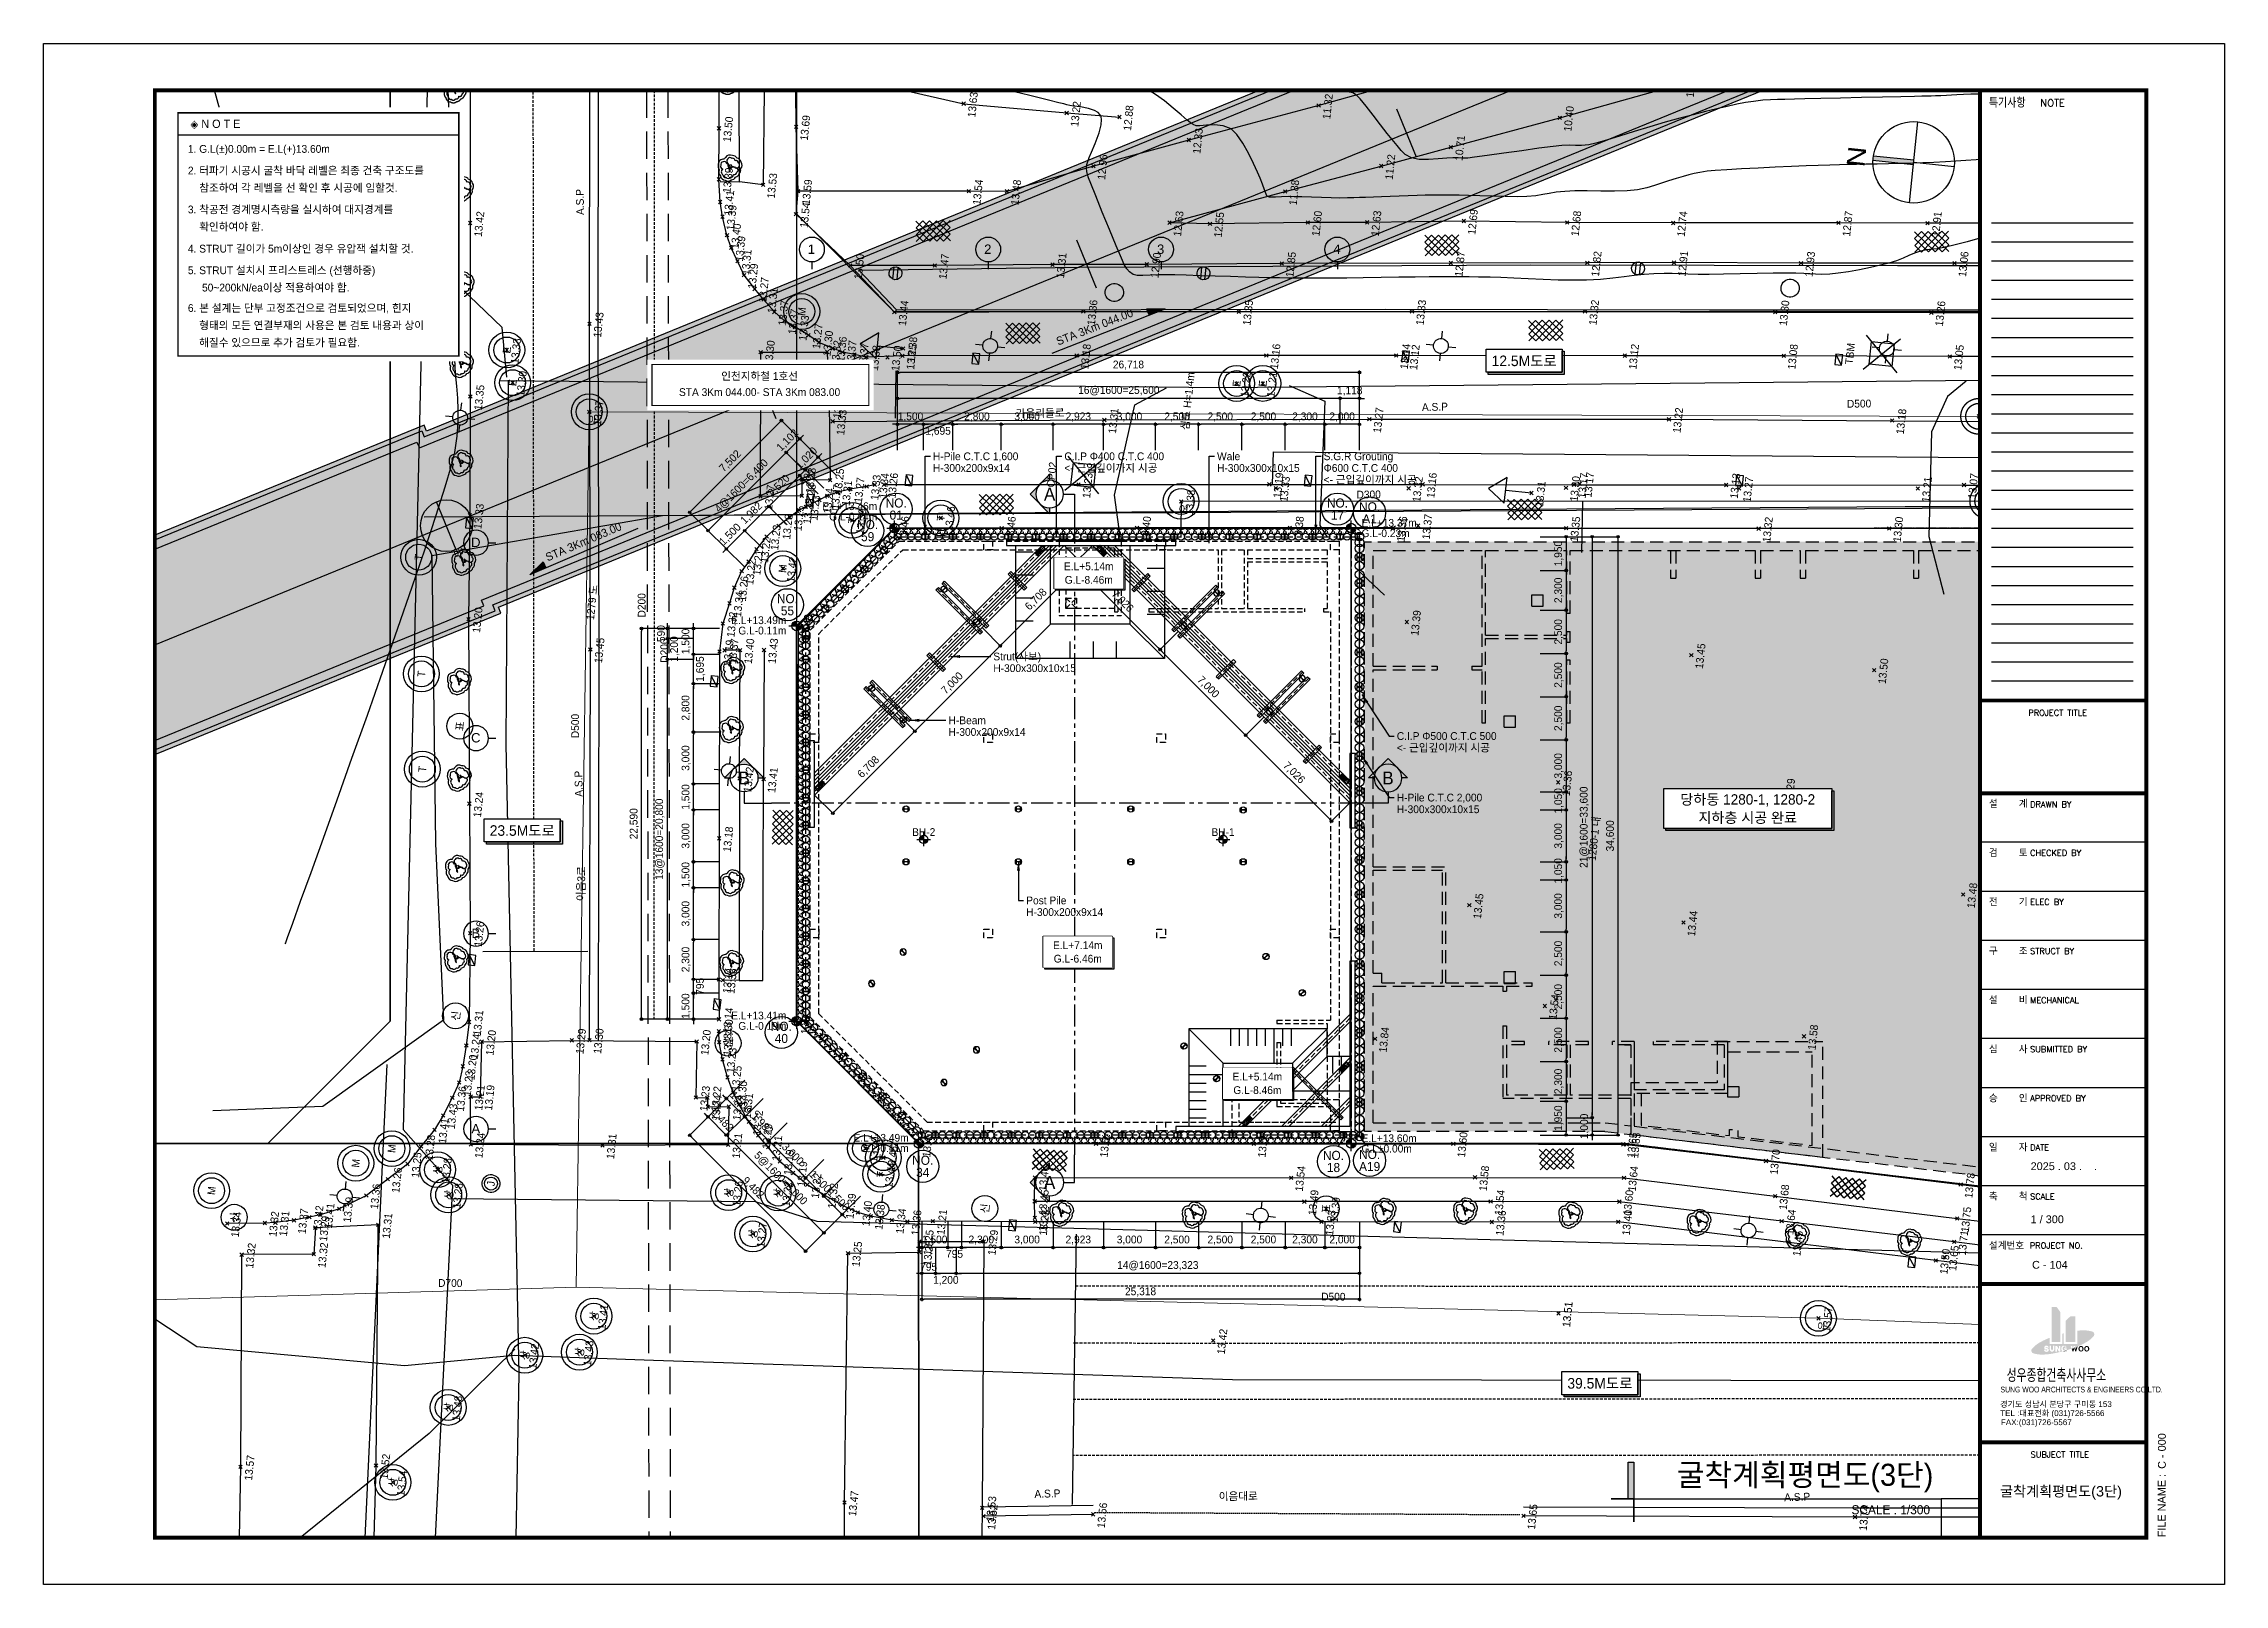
# Model space of a CAD drawing. Header units: millimetres. Extents: x 1073475 to 2890243, y -1340830 to -367733.
# Drawn here: x 1830583 to 1956733, y -456833 to -367733 of the extents above; entities that cross this region are included whole.
import ezdxf
from ezdxf.enums import TextEntityAlignment as Align
from ezdxf.xclip import XClip

# ---------------------------------------------------------------- set-up
doc = ezdxf.new("R2010")
doc.units = ezdxf.units.MM
doc.header["$LTSCALE"] = 50
doc.header["$XCLIPFRAME"] = 2
doc.header["$PDMODE"] = 3
doc.header["$PDSIZE"] = 100
for name, pattern in [('ANYANG3', [3, 2, -1]), ('CENTER2', [28.575, 19.05, -3.175, 3.175, -3.175]), ('DASHED', [0.75, 0.5, -0.25]), ('E-DIGLN01', [2, 0.9, -0.2, 0.9]), ('HIDDEN', [9.525, 6.35, -3.175]), ('HIDDEN2', [4.7625, 3.175, -1.5875]), ('PHANTOM', [63.5, 31.75, -6.35, 6.35, -6.35, 6.35, -6.35])]:
    doc.linetypes.add(name, pattern=pattern)
doc.layers.get('Defpoints').update_dxf_attribs({"color": 151})
for name, color, linetype in [('0-재료표-1', 3, 'Continuous'), ('0-재료표-T', 7, 'Continuous'), ('1-우수관로', 140, '우수'), ('11', 11, 'Continuous'), ('3', 3, 'Continuous'), ('4', 4, 'Continuous'), ('A-SYM', 7, 'Continuous'), ('A_BRICK', 3, 'Continuous'), ('C-DIM', 7, 'Continuous'), ('C0413425', 1, 'Continuous'), ('CEN', 1, 'CENTER2'), ('CIP', 1, 'Continuous'), ('CONT-MJR', 42, 'Continuous'), ('CONT-MNR', 84, 'Continuous'), ('CS-CONC-MAJR', 4, 'Continuous'), ('CS-EXCV', 3, 'E-DIGLN01'), ('FIN', 5, 'Continuous'), ('H-BEAM', 5, 'Continuous'), ('H-BEAM-상부', 173, 'Continuous'), ('HAT', 8, 'Continuous'), ('HPILE-300x200', 3, 'Continuous'), ('HPILE-300x300', 3, 'Continuous'), ('NO', 2, 'Continuous'), ('POST PILE', 6, 'Continuous'), ('RXCOBAL', 7, 'Continuous'), ('SGR', 8, 'Continuous'), ('SITE', 7, 'PHANTOM'), ('ST-CEN', 1, 'HIDDEN'), ('ST-CEN(상부 H-BEAM)', 1, 'HIDDEN'), ('ST-CEN(하부 H-BEAM)', 1, 'HIDDEN'), ('STRUT', 3, 'Continuous'), ('TEX', 3, 'Continuous'), ('TEXT', 3, 'Continuous'), ('TEXT1', 7, 'Continuous'), ('TITLE-1', 3, 'Continuous'), ('WALE-1', 3, 'Continuous'), ('zc601', 7, 'Continuous'), ('가로등', 1, 'Continuous'), ('가시설', 4, 'HIDDEN2'), ('건축', 233, 'HIDDEN'), ('계단', 7, 'Continuous'), ('과속방지턱', 2, 'Continuous'), ('교량', 4, 'Continuous'), ('구조물', 7, 'Continuous'), ('굴착고', 2, 'Continuous'), ('기준점', 5, 'Continuous'), ('단면', 4, 'Continuous'), ('대지경계선', 6, 'PHANTOM'), ('도로', 1, 'Continuous'), ('맨홀', 1, 'Continuous'), ('법면', 41, 'Continuous'), ('보도', 7, 'Continuous'), ('보도블럭', 7, 'Continuous'), ('보안등', 7, 'Continuous'), ('상수도맨홀', 1, 'Continuous'), ('소화전', 1, 'Continuous'), ('수계', 5, 'Continuous'), ('수면', 4, 'Continuous'), ('시점변경-종점-구__km측점심볼', 7, 'Continuous'), ('시점변경-종점-구__곡선제원문자', 7, 'Continuous'), ('시점변경-종점-구__곡선제원인출선', 7, 'Continuous'), ('시점변경-종점-구__보조측점심볼', 7, 'Continuous'), ('시점변경-종점-구__선형', 7, 'Continuous'), ('시점변경-종점-구__주측점심볼', 7, 'Continuous'), ('시점변경-종점-구__측점문자', 7, 'Continuous'), ('신호등', 1, 'Continuous'), ('연속지적도', 32, 'Continuous'), ('오수맨홀', 1, 'Continuous'), ('우수맨홀', 1, 'Continuous'), ('우수받이', 5, 'Continuous'), ('유압JACK', 2, 'Continuous'), ('자전거전용도로', 7, 'Continuous'), ('제수변', 1, 'Continuous'), ('조격석', 8, 'Continuous'), ('조경', 3, 'Continuous'), ('주상도', 7, 'Continuous'), ('중앙선', 2, 'Continuous'), ('지번', 4, 'Continuous'), ('지하지장물_가스관로', 2, 'Continuous'), ('지하지장물_상수관로', 5, 'HIDDEN2'), ('지하지장물_열수송관로', 6, 'HIDDEN2'), ('지하지장물_전기관로', 1, 'HIDDEN2'), ('지하지장물_통신관로', 7, 'HIDDEN2'), ('지하지장물_하수_BOX', 30, 'HIDDEN2'), ('지하지장물_하수관거(오수)', 30, 'HIDDEN2'), ('차선', 7, 'HIDDEN2'), ('측량점_높이', 8, 'Continuous'), ('측량점_심볼', 7, 'Continuous'), ('통신맨홀', 1, 'Continuous'), ('포장상태', 7, 'Continuous'), ('표지판', 1, 'Continuous'), ('한전맨홀', 1, 'Continuous'), ('현황', 9, 'Continuous'), ('현황레벨', 7, 'Continuous'), ('현황선', 8, 'Continuous'), ('화단', 3, 'Continuous'), ('화단경계', 3, 'Continuous'), ('횡단보도', 40, 'Continuous'), ('휀스', 3, 'Continuous')]:
    doc.layers.add(name, color=color, linetype=linetype)
doc.layers.add('_0', color=7, linetype='Continuous', lineweight=0)
doc.layers.add('defpoint', color=193, linetype='Continuous', plot=False)
doc.styles.add('$1$돋움', font='')
doc.styles.add('Han_Romanstyle', font='')
doc.styles.add('LT', font='')
doc.styles.add('RXHD', font='', dxfattribs={"width": 1.2})
doc.styles.add('RXHG', font='arial.ttf')
doc.styles.add('RXHS', font='SIMPLEX.SHX', dxfattribs={"bigfont": 'WHGTXT.SHX'})
doc.styles.get("Standard").update_dxf_attribs({"font": ''})
doc.styles.add('굴림체', font='')
doc.styles.add('돋움', font='')
doc.styles.add('유형1', font='')
doc.styles.get('$1$돋움').set_extended_font_data('Dotum')
doc.styles.get('Han_Romanstyle').set_extended_font_data('GulimChe')
doc.styles.get('LT').set_extended_font_data('GulimChe')
doc.styles.get('RXHD').set_extended_font_data('Gulim')
doc.styles.get('Standard').set_extended_font_data('Dotum')
doc.styles.get('굴림체').set_extended_font_data('Dotum')
doc.styles.get('돋움').set_extended_font_data('Dotum')
doc.styles.get('유형1').set_extended_font_data('Gulim')
doc.linetypes.add('CFZ008', pattern='A,0.9,-0.2,[106,KHCLINE.shx,S=0.00606,R=180,X=0,Y=0],0.9', length=2)
doc.linetypes.add('GAS_LINE', pattern='A,0.5,-0.2,["GAS",Standard,S=0.1,R=0,X=-0.1,Y=-0.05],-0.25', length=0.95)
doc.linetypes.add('KT_LINE', pattern='A,12.7,-5.08,["KT",Standard,S=2.54,R=0,X=-2.54,Y=-1.27],-6.35', length=24.13)
doc.linetypes.add('POWER_LINE', pattern='A,12.7,-5.08,["POWER",Standard,S=2.54,R=0,X=-2.54,Y=-1.27],-6.35', length=24.13)
doc.linetypes.add('SEWER_LINE', pattern='A,12.7,-5.08,["SEWER",Standard,S=2.54,R=0,X=-2.54,Y=-1.27],-6.35', length=24.13)
doc.linetypes.add('WATER_LINE', pattern='A,12.7,-5.08,["WATER",Standard,S=2.54,R=0,X=-2.54,Y=-1.27],-6.35', length=24.13)
doc.linetypes.add('우수', pattern='A,0.5,-0.05,["우수",LT,S=0.1,R=0,X=0,Y=-0.05],-0.4', length=0.95)
doc.dimstyles.new('ISO-25', dxfattribs={"dimtxt": 2.5, "dimasz": 1, "dimexe": 3, "dimexo": 0.625, "dimtad": 1, "dimtxsty": '유형1', "dimblk": 'DIMDOT', "dimcen": 1, "dimclrd": 4, "dimclre": 4, "dimclrt": 6, "dimadec": 0, "dimazin": 0, "dimtfac": 1, "dimtmove": 0, "dimatfit": 3, "dimldrblk": 'DIMDOT', "dimfxl": 1, "dimarcsym": 0})
doc.dimstyles.new('SAM-200-지시선', dxfattribs={"dimscale": 0.1, "dimtxt": 300, "dimasz": 360, "dimexe": 70, "dimexo": 0, "dimgap": 100, "dimtad": 1, "dimdec": 0, "dimzin": 0, "dimdsep": 46, "dimlunit": 6, "dimtxsty": '돋움', "dimcen": 100, "dimclrd": 1, "dimclre": 1, "dimclrt": 256, "dimadec": 0, "dimazin": 0, "dimtfac": 1, "dimtdec": 0, "dimtix": 1, "dimtmove": 2, "dimatfit": 3, "dimfxl": 70, "dimtolj": 1, "dimtzin": 0, "dimlwd": -1, "dimlwe": -1, "dimarcsym": 0})
doc.dimstyles.new('SAM-300', dxfattribs={"dimscale": 1.5, "dimtxt": 300, "dimasz": 100, "dimexe": 70, "dimexo": 0, "dimgap": 100, "dimtad": 1, "dimdec": 0, "dimzin": 0, "dimdsep": 46, "dimlunit": 6, "dimtxsty": '돋움', "dimblk": 'ORIGIN', "dimcen": 100, "dimclrd": 1, "dimclre": 1, "dimclrt": 7, "dimadec": 0, "dimazin": 0, "dimtfac": 1, "dimtdec": 0, "dimtix": 1, "dimtmove": 2, "dimatfit": 3, "dimfxl": 70, "dimtolj": 1, "dimtzin": 0, "dimlwd": -1, "dimlwe": -1, "dimarcsym": 0})

msp = doc.modelspace()

# ---------------------------------------------------------------- texts
at = {"color": 2, "style": '돋움'}
for s, rotation, p in [('STA 3Km 044.00', 21.330393, (1889324.8, -385326.9)), ('STA 3Km 083.00', 23.122955, (1859795.1, -397810.5))]:
    msp.add_text(s, height=472.5, rotation=rotation, dxfattribs=at).set_placement(p, align=Align.BOTTOM_LEFT)
at = {"layer": 'C-DIM', "color": 7, "style": '돋움'}
for s, p in [('H-Pile C.T.C 1,600', (1882028.7, -391596.7)), ('H-300x200x9x14', (1882028.7, -392271.7)), ('<- 근입깊이까지 시공', (1889628.7, -392271.7)), ('C.I.P Φ400 C.T.C 400', (1889628.7, -391596.7)), ('Wale', (1898463, -391596.7)), ('H-300x300x10x15', (1898463, -392271.7)), ('S.G.R Grouting', (1904628.7, -391596.7)), ('Φ600 C.T.C 400', (1904628.7, -392271.7)), ('<- 근입깊이까지 시공', (1904628.7, -392946.7)), ('<- 근입깊이까지 시공', (1908862.8, -408450.3)), ('C.I.P Φ500 C.T.C 500', (1908862.8, -407775.3)), ('H-Pile C.T.C 2,000', (1908862.8, -411334.2)), ('H-300x300x10x15', (1908862.8, -412009.2))]:
    msp.add_text(s, height=450, dxfattribs=at).set_placement(p, align=Align.MIDDLE_LEFT)
at = {"layer": 'NO', "style": '돋움'}
for s, p in [('NO.', (1879901.2, -394298)), ('01', (1879901.2, -394998)), ('NO.', (1905427.6, -394298)), ('17', (1905427.6, -394998)), ('NO.', (1907287.7, -394518.5)), ('A1', (1907287.7, -395218.5)), ('55', (1873610.3, -400529)), ('NO.', (1873258.4, -424562.1)), ('40', (1873258.4, -425262.1)), ('NO.', (1881436.8, -432308.4)), ('NO.', (1905197.1, -432026.4)), ('18', (1905197.1, -432726.4)), ('A19', (1907287.7, -432667.5)), ('NO.', (1907287.7, -431967.5)), ('34', (1881436.8, -433008.4))]:
    msp.add_text(s, height=525, dxfattribs=at).set_placement(p, align=Align.MIDDLE_CENTER)
at = {"layer": 'TITLE-1', "style": '돋움'}
for s, height, p in [('굴착계획평면도(3단)', 1275, (1939895.7, -450496.7)), ('SCALE : 1/300 ', 525, (1939895.7, -452517.9))]:
    msp.add_text(s, height=height, dxfattribs=at).set_placement(p, align=Align.MIDDLE_RIGHT)
at = {"layer": '단면', "style": '돋움'}
for s, p in [('A', (1888776, -393783.3)), ('B', (1871104.9, -410200.7)), ('B', (1908350.8, -410200.7)), ('A', (1888776, -433585.8))]:
    msp.add_text(s, height=750, dxfattribs=at).set_placement(p, align=Align.MIDDLE)
at = {"layer": '현황레벨', "style": '돋움'}
for s, p in [('E.L+13.46m', (1878802.8, -394482.5)), ('G.L-0.14m', (1878802.8, -395082.5)), ('E.L+13.49m', (1873549.5, -401076.1)), ('G.L-0.11m', (1873549.5, -401676.1)), ('E.L+13.41m', (1873549.5, -423937.2)), ('G.L-0.19m', (1873549.5, -424537.2))]:
    msp.add_text(s, height=450, dxfattribs=at).set_placement(p, align=Align.MIDDLE_RIGHT)

# ---------------------------------------------------------------- blocks, each defined once
blk = doc.blocks.new('DIMDOT')
at = {"color": 0}
blk.add_line((-2, 0), (2, 0), dxfattribs=at)
for radius in [0.5, 0.25]:
    blk.add_circle((0, 0), radius, dxfattribs=at)
blk = doc.blocks.new('A$599346786921')
at = {"layer": '구조물', "ltscale": 0.2}
h = blk.add_hatch(color=254, dxfattribs=at)
h.dxf.hatch_style = 1
h.set_gradient(color1=(214, 214, 214), color2=(214, 214, 214))
h.paths.add_polyline_path([(189880, 4043), (128969, 153101), (129119, 153162), (47790, 352186), (48127, 352323), (40199, 371724), (39821, 372650), (39443, 373575), (39065, 374501), (38687, 375426), (38309, 376351), (37931, 377276), (37554, 378201), (37177, 379126), (36800, 380051), (36423, 380975), (36047, 381900), (35671, 382825), (35295, 383749), (34920, 384674), (34545, 385599), (34170, 386523), (33796, 387448), (33422, 388373), (33049, 389297), (32676, 390222), (32304, 391147), (31932, 392072), (31561, 392997), (31190, 393922), (30821, 394847), (30451, 395772), (30083, 396697), (29715, 397623), (29347, 398548), (28981, 399474), (28615, 400400), (28250, 401326), (27886, 402252), (27523, 403178), (27160, 404105), (26798, 405031), (26438, 405958), (26078, 406885), (25719, 407812), (25360, 408742), (25003, 409670), (24647, 410598), (24292, 411526), (23938, 412455), (23585, 413383), (23233, 414312), (22883, 415241), (22533, 416171), (22185, 417101), (21838, 418031), (21492, 418961), (21147, 419892), (20804, 420823), (20462, 421754), (20121, 422686), (19782, 423618), (19443, 424550), (19107, 425482), (18771, 426415), (18438, 427349), (18105, 428282), (17774, 429216), (17445, 430151), (17117, 431086), (16791, 432021), (16466, 432956), (16143, 433892), (15821, 434829), (15501, 435766), (15183, 436703), (14866, 437640), (14551, 438579), (14238, 439517), (13927, 440456), (13617, 441395), (13310, 442335), (13004, 443275), (12700, 444216), (12398, 445157), (12097, 446099), (11799, 447041), (11503, 447983), (11339, 448506), (0, 445440), (302, 444474), (605, 443509), (911, 442544), (1218, 441580), (1527, 440617), (1838, 439655), (2151, 438693), (2466, 437732), (2782, 436772), (3100, 435812), (3420, 434854), (3742, 433896), (4065, 432938), (4390, 431982), (4716, 431026), (5044, 430071), (5374, 429116), (5705, 428162), (6037, 427209), (6372, 426257), (6707, 425305), (7044, 424354), (7382, 423404), (7722, 422454), (8063, 421505), (8406, 420556), (8750, 419608), (9095, 418661), (9441, 417714), (9788, 416768), (10137, 415823), (10487, 414878), (10838, 413933), (11190, 412990), (11544, 412047), (11898, 411104), (12253, 410162), (12610, 409221), (12967, 408280), (13326, 407339), (13685, 406399), (14046, 405460), (14407, 404521), (14768, 403585), (15131, 402648), (15495, 401710), (15860, 400773), (16225, 399837), (16592, 398901), (16959, 397965), (17326, 397030), (17695, 396095), (18064, 395161), (18434, 394227), (18804, 393294), (19175, 392360), (19547, 391428), (19919, 390496), (20292, 389564), (20665, 388632), (21038, 387701), (21412, 386770), (21787, 385839), (22162, 384909), (22537, 383979), (22913, 383050), (23289, 382120), (23665, 381191), (24042, 380263), (24419, 379334), (24796, 378406), (25174, 377478), (25551, 376550), (25929, 375623), (26307, 374695), (26685, 373768), (27063, 372842), (27441, 371915), (27820, 370988), (28198, 370062), (28576, 369136), (28955, 368210), (29333, 367284), (37261, 347883), (37598, 348021), (118926, 148997), (119075, 149057), (179985, 0)])
at = {"layer": 'CS-CONC-MAJR'}
for points in [[(10615, 448310), (10787, 447759), (11084, 446815), (11383, 445872), (11683, 444929), (11986, 443986), (12290, 443044), (12597, 442102), (12905, 441161), (13215, 440221), (13527, 439280), (13840, 438341), (14155, 437401), (14472, 436462), (14791, 435524), (15111, 434586), (15433, 433648), (15757, 432711), (16082, 431774), (16409, 430838), (16737, 429902), (17067, 428967), (17398, 428031), (17731, 427097), (18065, 426162), (18401, 425228), (18738, 424295), (19077, 423361), (19416, 422428), (19758, 421496), (20100, 420564), (20444, 419632), (20789, 418700), (21135, 417769), (21482, 416838), (21831, 415907), (22181, 414977), (22532, 414047), (22884, 413117), (23237, 412188), (23591, 411259), (23946, 410330), (24303, 409401), (24660, 408473), (25019, 407542), (25378, 406614), (25738, 405687), (26099, 404759), (26461, 403832), (26824, 402905), (27188, 401978), (27552, 401051), (27917, 400125), (28283, 399198), (28650, 398272), (29018, 397346), (29386, 396420), (29754, 395495), (30124, 394569), (30494, 393643), (30865, 392718), (31236, 391793), (31608, 390867), (31980, 389942), (32353, 389017), (32727, 388092), (33100, 387167), (33475, 386242), (33849, 385317), (34225, 384392), (34600, 383467), (34976, 382542), (35352, 381618), (35728, 380693), (36105, 379768), (36482, 378843), (36859, 377918), (37237, 376993), (37614, 376068), (37992, 375142), (38370, 374217), (38748, 373292), (39126, 372366), (39505, 371441), (47149, 352734), (46812, 352596), (128141, 153572), (128130, 153568), (189324, 3816)], [(11098, 448441), (11264, 447909), (11561, 446966), (11859, 446023), (12160, 445081), (12462, 444139), (12766, 443198), (13072, 442257), (13380, 441317), (13690, 440377), (14001, 439438), (14314, 438499), (14629, 437561), (14946, 436623), (15264, 435685), (15584, 434748), (15906, 433811), (16230, 432875), (16554, 431939), (16881, 431003), (17209, 430068), (17539, 429133), (17870, 428199), (18202, 427265), (18536, 426331), (18872, 425398), (19208, 424465), (19547, 423532), (19886, 422600), (20227, 421668), (20569, 420736), (20913, 419805), (21257, 418874), (21603, 417943), (21951, 417013), (22299, 416083), (22649, 415153), (22999, 414224), (23351, 413295), (23704, 412366), (24058, 411437), (24413, 410509), (24769, 409580), (25126, 408652), (25486, 407722), (25845, 406795), (26204, 405867), (26565, 404940), (26927, 404014), (27290, 403087), (27653, 402161), (28017, 401234), (28383, 400308), (28748, 399382), (29115, 398456), (29482, 397531), (29850, 396605), (30219, 395680), (30588, 394754), (30958, 393829), (31329, 392904), (31700, 391979), (32072, 391054), (32444, 390129), (32817, 389204), (33190, 388279), (33564, 387354), (33938, 386430), (34313, 385505), (34688, 384580), (35063, 383655), (35439, 382731), (35815, 381806), (36192, 380881), (36568, 379956), (36945, 379031), (37322, 378107), (37700, 377182), (38077, 376256), (38455, 375331), (38833, 374406), (39211, 373481), (39589, 372555), (39967, 371630), (47801, 352460), (47464, 352323), (128793, 153298), (128690, 153256), (189695, 3968)], [(242, 445506), (540, 444549), (844, 443584), (1149, 442620), (1456, 441656), (1765, 440694), (2076, 439732), (2389, 438771), (2703, 437810), (3019, 436850), (3337, 435891), (3657, 434933), (3979, 433975), (4302, 433019), (4626, 432062), (4953, 431107), (5281, 430152), (5610, 429198), (5941, 428245), (6273, 427292), (6607, 426340), (6943, 425388), (7280, 424438), (7618, 423488), (7958, 422538), (8299, 421589), (8641, 420641), (8984, 419693), (9329, 418747), (9676, 417800), (10023, 416854), (10372, 415909), (10721, 414965), (11072, 414021), (11424, 413077), (11778, 412134), (12132, 411192), (12487, 410250), (12844, 409309), (13201, 408369), (13559, 407428), (13919, 406489), (14279, 405550), (14640, 404611), (15001, 403676), (15364, 402738), (15728, 401801), (16093, 400864), (16458, 399928), (16824, 398992), (17191, 398056), (17559, 397121), (17927, 396187), (18297, 395253), (18666, 394319), (19037, 393386), (19407, 392453), (19779, 391520), (20151, 390588), (20524, 389656), (20897, 388725), (21270, 387794), (21644, 386863), (22019, 385933), (22394, 385003), (22769, 384073), (23145, 383143), (23521, 382214), (23897, 381285), (24274, 380357), (24651, 379428), (25028, 378500), (25405, 377572), (25783, 376644), (26160, 375717), (26538, 374790), (26916, 373863), (27295, 372936), (27673, 372009), (28051, 371083), (28429, 370157), (28808, 369231), (29186, 368305), (29564, 367379), (37398, 348209), (37735, 348347), (119063, 149323), (119166, 149365), (180170, 76)], [(725, 445636), (1017, 444698), (1320, 443734), (1625, 442771), (1932, 441809), (2241, 440847), (2552, 439886), (2864, 438926), (3178, 437966), (3494, 437007), (3812, 436049), (4131, 435092), (4452, 434135), (4775, 433179), (5100, 432224), (5426, 431269), (5753, 430315), (6082, 429362), (6413, 428409), (6745, 427457), (7079, 426506), (7414, 425555), (7751, 424605), (8089, 423656), (8428, 422707), (8769, 421759), (9111, 420811), (9454, 419864), (9799, 418918), (10145, 417972), (10492, 417027), (10841, 416083), (11190, 415139), (11541, 414195), (11893, 413252), (12246, 412310), (12600, 411368), (12955, 410427), (13311, 409487), (13668, 408546), (14027, 407607), (14386, 406668), (14746, 405729), (15107, 404791), (15468, 403856), (15831, 402918), (16194, 401982), (16559, 401045), (16924, 400109), (17290, 399174), (17657, 398239), (18024, 397304), (18393, 396370), (18762, 395436), (19131, 394503), (19501, 393570), (19872, 392638), (20243, 391705), (20615, 390774), (20988, 389842), (21361, 388911), (21734, 387980), (22108, 387050), (22483, 386119), (22858, 385190), (23233, 384260), (23608, 383331), (23984, 382402), (24361, 381473), (24737, 380544), (25114, 379616), (25491, 378688), (25868, 377761), (26246, 376833), (26624, 375906), (27001, 374979), (27379, 374052), (27758, 373125), (28136, 372198), (28514, 371272), (28892, 370346), (29271, 369420), (29649, 368494), (30027, 367568), (37672, 348861), (38008, 348999), (119337, 149975), (119347, 149979), (180541, 227)]]:
    blk.add_lwpolyline(points, dxfattribs=at)
at = {"layer": 'CS-EXCV', "linetype": 'CFZ008', "ltscale": 5, "flags": 128}
blk.add_lwpolyline([(189880, 4043), (128969, 153101), (129119, 153162), (47790, 352186), (48127, 352323), (40199, 371724), (39821, 372650), (39443, 373575), (39065, 374501), (38687, 375426), (38309, 376351), (37931, 377276), (37554, 378201), (37177, 379126), (36800, 380051), (36423, 380975), (36047, 381900), (35671, 382825), (35295, 383749), (34920, 384674), (34545, 385599), (34170, 386523), (33796, 387448), (33422, 388373), (33049, 389297), (32676, 390222), (32304, 391147), (31932, 392072), (31561, 392997), (31190, 393922), (30821, 394847), (30451, 395772), (30083, 396697), (29715, 397623), (29347, 398548), (28981, 399474), (28615, 400400), (28250, 401326), (27886, 402252), (27523, 403178), (27160, 404105), (26798, 405031), (26438, 405958), (26078, 406885), (25719, 407812), (25360, 408742), (25003, 409670), (24647, 410598), (24292, 411526), (23938, 412455), (23585, 413383), (23233, 414312), (22883, 415241), (22533, 416171), (22185, 417101), (21838, 418031), (21492, 418961), (21147, 419892), (20804, 420823), (20462, 421754), (20121, 422686), (19782, 423618), (19443, 424550), (19107, 425482), (18771, 426415), (18438, 427349), (18105, 428282), (17774, 429216), (17445, 430151), (17117, 431086), (16791, 432021), (16466, 432956), (16143, 433892), (15821, 434829), (15501, 435766), (15183, 436703), (14866, 437640), (14551, 438579), (14238, 439517), (13927, 440456), (13617, 441395), (13310, 442335), (13004, 443275), (12700, 444216), (12398, 445157), (12097, 446099), (11799, 447041), (11503, 447983), (11339, 448506), (0, 445440), (302, 444474), (605, 443509), (911, 442544), (1218, 441580), (1527, 440617), (1838, 439655), (2151, 438693), (2466, 437732), (2782, 436772), (3100, 435812), (3420, 434854), (3742, 433896), (4065, 432938), (4390, 431982), (4716, 431026), (5044, 430071), (5374, 429116), (5705, 428162), (6037, 427209), (6372, 426257), (6707, 425305), (7044, 424354), (7382, 423404), (7722, 422454), (8063, 421505), (8406, 420556), (8750, 419608), (9095, 418661), (9441, 417714), (9788, 416768), (10137, 415823), (10487, 414878), (10838, 413933), (11190, 412990), (11544, 412047), (11898, 411104), (12253, 410162), (12610, 409221), (12967, 408280), (13326, 407339), (13685, 406399), (14046, 405460), (14407, 404521), (14768, 403585), (15131, 402648), (15495, 401710), (15860, 400773), (16225, 399837), (16592, 398901), (16959, 397965), (17326, 397030), (17695, 396095), (18064, 395161), (18434, 394227), (18804, 393294), (19175, 392360), (19547, 391428), (19919, 390496), (20292, 389564), (20665, 388632), (21038, 387701), (21412, 386770), (21787, 385839), (22162, 384909), (22537, 383979), (22913, 383050), (23289, 382120), (23665, 381191), (24042, 380263), (24419, 379334), (24796, 378406), (25174, 377478), (25551, 376550), (25929, 375623), (26307, 374695), (26685, 373768), (27063, 372842), (27441, 371915), (27820, 370988), (28198, 370062), (28576, 369136), (28955, 368210), (29333, 367284), (37261, 347883), (37598, 348021), (118926, 148997), (119075, 149057), (179985, 0)], close=True, dxfattribs=at)
at = {"layer": '시점변경-종점-구__km측점심볼', "color": 1}
blk.add_circle((80143, 258460), 3000, dxfattribs=at)
at = {"layer": '시점변경-종점-구__곡선제원인출선', "color": 1}
blk.add_line((34766, 369504), (51428, 376313), dxfattribs=at)
at = {"layer": '시점변경-종점-구__보조측점심볼', "color": 1}
for p, q in [((5086, 443832), (7931, 444783)), ((11501, 424864), (14287, 425976)), ((18479, 406105), (21256, 407240)), ((25827, 387502), (28604, 388637)), ((33362, 368976), (36139, 370110)), ((40927, 350462), (43704, 351596)), ((48492, 331948), (51270, 333083)), ((56058, 313434), (58835, 314569)), ((63623, 294920), (66400, 296055)), ((71189, 276406), (73966, 277541)), ((78754, 257892), (81531, 259027)), ((86320, 239378), (89097, 240513)), ((93885, 220864), (96662, 221999)), ((109016, 183837), (111793, 184971)), ((116581, 165323), (119358, 166458)), ((124147, 146809), (126924, 147944)), ((131712, 128295), (134489, 129430)), ((139278, 109781), (142055, 110916)), ((146843, 91267), (149620, 92402)), ((154409, 72753), (157186, 73888)), ((161974, 54239), (164751, 55374)), ((169539, 35726), (172317, 36860)), ((177105, 17212), (179882, 18346))]:
    blk.add_line(p, q, dxfattribs=at)
at = {"layer": '시점변경-종점-구__선형', "color": 1}
blk.add_lwpolyline([(5670, 446973), (5902, 446229), (6202, 445275), (6504, 444321), (6808, 443369), (7113, 442416), (7421, 441465), (7730, 440514), (8042, 439564), (8355, 438614), (8669, 437665), (8986, 436716), (9304, 435768), (9624, 434821), (9945, 433874), (10269, 432927), (10593, 431982), (10920, 431036), (11248, 430092), (11577, 429148), (11908, 428204), (12241, 427261), (12575, 426318), (12910, 425376), (13247, 424435), (13585, 423493), (13925, 422553), (14266, 421613), (14608, 420673), (14951, 419734), (15296, 418795), (15642, 417857), (15989, 416919), (16338, 415982), (16688, 415045), (17038, 414109), (17390, 413173), (17743, 412237), (18097, 411302), (18453, 410367), (18809, 409433), (19166, 408499), (19524, 407565), (19883, 406632), (20243, 405699), (20604, 404766), (20966, 403834), (21329, 402902), (21693, 401971), (22057, 401039), (22422, 400108), (22788, 399178), (23155, 398247), (23522, 397317), (23891, 396388), (24259, 395458), (24629, 394529), (24999, 393600), (25370, 392671), (25741, 391743), (26113, 390814), (26485, 389886), (26858, 388958), (27232, 388031), (27605, 387103), (27980, 386176), (28354, 385249), (28729, 384322), (29105, 383395), (29481, 382468), (29857, 381542), (30233, 380615), (30610, 379689), (30987, 378763), (31364, 377837), (31742, 376911), (32119, 375985), (32497, 375059), (32875, 374133), (33253, 373207), (33631, 372281), (34009, 371356), (34388, 370430), (34766, 369504), (184932, 2022)], dxfattribs=at)
at = {"layer": '시점변경-종점-구__주측점심볼', "color": 1}
for centre in [(6508, 444308), (42316, 351029), (80143, 258460), (117970, 165890), (155797, 73321)]:
    blk.add_circle(centre, 1500, dxfattribs=at)
at = {"layer": '시점변경-종점-구__곡선제원문자', "color": 1, "style": 'Han_Romanstyle'}
blk.add_text('BTC= 3km119.9582', height=900, rotation=202.22667, dxfattribs=at).set_placement((51357, 375861))
at = {"layer": '시점변경-종점-구__측점문자', "color": 1, "style": 'Han_Romanstyle'}
for s, rotation, p in [('200', 108.48139, (5089, 443324)), ('100', 112.22667, (41241, 349883)), ('3km', 112.22667, (79068, 257369)), ('900', 112.22667, (116895, 164720)), ('800', 112.22667, (154722, 72151))]:
    blk.add_text(s, height=450, rotation=rotation, dxfattribs=at).set_placement(p)
blk = doc.blocks.new('A$C070F4A8E')
at = {"layer": '단면'}
h = blk.add_hatch(color=256, dxfattribs=at)
h.paths.add_polyline_path([(-1074, 302), (-1377, 0), (-1074, -302, -0.414214)])
h.paths.add_polyline_path([(-772, 605), (-1074, 302, -0.198912), (-772, 427)])
h.paths.add_polyline_path([(-772, -427, -0.198912), (-1074, -302), (-772, -605)])
for p, q in [((-345, 0), (0, 0)), ((0, 0), (0, -845))]:
    blk.add_line(p, q, dxfattribs=at)
blk.add_lwpolyline([(-772, -427), (-772, -605), (-1377, 0), (-772, 605), (-772, 427)], dxfattribs=at)
at = {"layer": '단면', "extrusion": (0, 0, -1)}
blk.add_ellipse((-772, 0), major_axis=(1, 427), ratio=1, start_param=4.711077, end_param=10.994262, dxfattribs=at)
blk = doc.blocks.new('dbox')
at = {"layer": 'HAT'}
h = blk.add_hatch(color=11, dxfattribs=at)
h.paths.add_polyline_path([(77433, 9338), (77433, 10691), (77634, 10691), (77772, 10499), (77772, 9338)])
h.paths.add_polyline_path([(78357, 10329), (78357, 9338), (77980, 9338), (77980, 10162), (78156, 10329)])
h = blk.add_hatch(color=11, dxfattribs=at)
edge = h.paths.add_edge_path()
edge.add_line((78389, 9153), (78400, 9195))
edge.add_line((78400, 9195), (78457, 9195))
edge.add_line((78457, 9195), (78452, 9178))
edge.add_ellipse((77492, 11535), major_axis=(0, 2545), ratio=1, start_angle=202.14575, end_angle=210.59706)
edge.add_ellipse((78218, 10308), major_axis=(0, 1119), ratio=1, start_angle=210.59601, end_angle=228.2714)
edge.add_ellipse((78968, 9639), major_axis=(0, 114), ratio=1, start_angle=228.27786, end_angle=285.87038)
edge.add_ellipse((78968, 9639), major_axis=(0, 114), ratio=1, start_angle=-74.13617, end_angle=-16.54365)
edge.add_ellipse((78682, 8675), major_axis=(0, 1119), ratio=1, start_angle=-16.53888, end_angle=1.1365)
edge.add_ellipse((78710, 7250), major_axis=(0, 2545), ratio=1, start_angle=1.13205, end_angle=6.30579)
edge.add_line((78431, 9779), (78431, 9265))
edge.add_line((78431, 9265), (77906, 9265))
edge.add_line((77906, 9265), (77906, 9679))
edge.add_ellipse((79084, 5053), major_axis=(-53, 4773), ratio=1, start_angle=13.63978, end_angle=14.40005)
edge.add_line((77845, 9663), (77845, 9265))
edge.add_line((77845, 9265), (77360, 9265))
edge.add_line((77360, 9265), (77360, 9504))
edge.add_ellipse((79084, 5053), major_axis=(-54, 4773), ratio=1, start_angle=20.5246, end_angle=21.42921)
edge.add_ellipse((78246, 7118), major_axis=(1, 2545), ratio=1, start_angle=22.09966, end_angle=30.61589)
edge.add_ellipse((77521, 8345), major_axis=(0, 1119), ratio=1, start_angle=30.59612, end_angle=48.27151)
edge.add_ellipse((76770, 9014), major_axis=(0, 114), ratio=1, start_angle=48.27498, end_angle=105.86751)
edge.add_ellipse((76770, 9014), major_axis=(0, 114), ratio=1, start_angle=105.85778, end_angle=163.4503)
edge.add_ellipse((77057, 9978), major_axis=(0, 1119), ratio=1, start_angle=163.45499, end_angle=181.13038)
edge.add_ellipse((77028, 11403), major_axis=(0, 2545), ratio=1, start_angle=181.13636, end_angle=189.65259)
edge.add_ellipse((76655, 13600), major_axis=(1, 4773), ratio=1, start_angle=189.65565, end_angle=194.72387)
edge.add_ellipse((77757, 8815), major_axis=(0, 201), ratio=1, start_angle=-33.1522, end_angle=-28.66311)
edge.add_ellipse((77876, 9033), major_axis=(0, 46.8), ratio=1, start_angle=127.97322, end_angle=151.12117, ccw=False)
edge.add_ellipse((-198308, -206946), major_axis=(272663, 220334), ratio=0.9999999, start_angle=-0.91538, end_angle=-0.91145)
edge.add_ellipse((77863, 9053), major_axis=(0, 49), ratio=1, start_angle=104.03629, end_angle=128.0489, ccw=False)
edge.add_ellipse((77668, 9004), major_axis=(0, 153), ratio=1, start_angle=-76.08998, end_angle=-70.28749)
edge.add_ellipse((77873, 9078), major_axis=(0, 65.1), ratio=1, start_angle=89.33612, end_angle=109.77975, ccw=False)
edge.add_ellipse((77638, 9080), major_axis=(0, 170), ratio=1, start_angle=269.39254, end_angle=274.55697)
edge.add_ellipse((77867, 9099), major_axis=(0, 60.4), ratio=1, start_angle=75.19941, end_angle=94.52888, ccw=False)
edge.add_ellipse((77687, 9146), major_axis=(0, 126), ratio=1, start_angle=255.38151, end_angle=261.38389)
edge.add_ellipse((77871, 9118), major_axis=(0, 59.9), ratio=1, start_angle=424.09302, end_angle=441.18441, ccw=False)
edge.add_ellipse((78586, 8771), major_axis=(12, 855), ratio=1, start_angle=423.73232, end_angle=424.89882, ccw=False)
edge.add_ellipse((77873, 9135), major_axis=(-0.1, 54.6), ratio=1, start_angle=405.77633, end_angle=422.85172, ccw=False)
edge.add_ellipse((77243, 9746), major_axis=(21, 823), ratio=1, start_angle=227.3729, end_angle=228.31467)
edge.add_ellipse((77879, 9149), major_axis=(-0.1, 48.7), ratio=1, start_angle=391.37895, end_angle=406.71584, ccw=False)
edge.add_ellipse((80059, 5590), major_axis=(871, 4132), ratio=1, start_angle=403.17743, end_angle=403.38991, ccw=False)
edge.add_ellipse((77890, 9161), major_axis=(0.2, 45), ratio=1, start_angle=377.16985, end_angle=391.5723, ccw=False)
edge.add_ellipse((77923, 9052), major_axis=(0, 159), ratio=1, start_angle=360.49314, end_angle=376.84703, ccw=False)
edge.add_ellipse((77922, 9120), major_axis=(0, 90.2), ratio=1, start_angle=273.76468, end_angle=360.51507, ccw=False)
edge.add_line((78012, 9126), (77963, 9126))
edge.add_ellipse((78018, 9158), major_axis=(0, 63.9), ratio=1, start_angle=102.41382, end_angle=119.80768, ccw=False)
edge.add_ellipse((77951, 9143), major_axis=(-3.78, 3.78), ratio=1, start_angle=237.40671, end_angle=277.46827)
edge.add_ellipse((78051, 9274), major_axis=(-1, 160), ratio=1, start_angle=135.44574, end_angle=142.1938, ccw=False)
edge.add_ellipse((77937, 9157), major_axis=(-2.8, 2.8), ratio=1, start_angle=-89.27979, end_angle=-50.76183)
edge.add_ellipse((77917, 8964), major_axis=(0, 198), ratio=1, start_angle=-5.75604, end_angle=4.1965)
edge.add_ellipse((77905, 9138), major_axis=(0, 23.5), ratio=1, start_angle=4.16397, end_angle=54.24834)
edge.add_ellipse((78033, 9045), major_axis=(0, 182), ratio=1, start_angle=54.34106, end_angle=64.37171)
edge.add_ellipse((77916, 9102), major_axis=(0.1, 51.8), ratio=1, start_angle=64.36733, end_angle=86.88615)
edge.add_ellipse((77997, 9097), major_axis=(0, 133), ratio=1, start_angle=86.82838, end_angle=111.31775)
edge.add_ellipse((77916, 9065), major_axis=(0, 46), ratio=1, start_angle=111.28668, end_angle=179.01186)
edge.add_ellipse((77916, 9070), major_axis=(0, 50.3), ratio=1, start_angle=179.04766, end_angle=257.49529)
edge.add_line((77965, 9059), (77912, 9059))
edge.add_line((77912, 9059), (77912, 9106))
edge.add_line((77912, 9106), (78016, 9106))
edge.add_line((78016, 9106), (78016, 9025))
edge.add_ellipse((76569, 13866), major_axis=(-11, 5052), ratio=1, start_angle=196.51434, end_angle=198.75655)
edge.add_line((78204, 9085), (78172, 9195))
edge.add_line((78172, 9195), (78229, 9195))
edge.add_line((78229, 9195), (78254, 9103))
edge.add_ellipse((76655, 13600), major_axis=(-56, 4773), ratio=1, start_angle=198.905, end_angle=199.07854)
edge.add_line((78267, 9108), (78284, 9195))
edge.add_line((78284, 9195), (78342, 9195))
edge.add_line((78342, 9195), (78354, 9140))
edge.add_ellipse((76655, 13600), major_axis=(-90, 4772), ratio=1, start_angle=199.77228, end_angle=200.219)
h.paths.add_polyline_path([(77775, 9195), (77717, 9195), (77717, 9075), (77642, 9195), (77587, 9195), (77587, 8972), (77643, 8972), (77643, 9098), (77720, 8972), (77775, 8972)], flags=16)
edge = h.paths.add_edge_path(flags=16)
edge.add_line((77487, 9202), (77487, 9053))
edge.add_ellipse((77453, 9053), major_axis=(0, 33.6), ratio=1, start_angle=179.63205, end_angle=270.23961, ccw=False)
edge.add_ellipse((77453, 9053), major_axis=(0, 33.6), ratio=1, start_angle=89.65399, end_angle=180.26156, ccw=False)
edge.add_line((77419, 9053), (77419, 9202))
edge.add_line((77419, 9202), (77365, 9202))
edge.add_line((77365, 9202), (77365, 9047))
edge.add_ellipse((77439, 9049), major_axis=(0, 73.9), ratio=1, start_angle=91.62143, end_angle=151.65612)
edge.add_ellipse((77453, 9080), major_axis=(0, 108), ratio=1, start_angle=153.13176, end_angle=180.07033)
edge.add_ellipse((77453, 9080), major_axis=(0, 108), ratio=1, start_angle=179.97343, end_angle=206.91201)
edge.add_ellipse((77467, 9049), major_axis=(0, 73.7), ratio=1, start_angle=208.41656, end_angle=268.45125)
edge.add_line((77541, 9047), (77541, 9202))
edge.add_line((77541, 9202), (77487, 9202))
edge = h.paths.add_edge_path(flags=16)
edge.add_line((77279, 9104), (77218, 9119))
edge.add_ellipse((77223, 9134), major_axis=(0, 15.5), ratio=1, start_angle=20.86241, end_angle=163.74287, ccw=False)
edge.add_ellipse((77239, 9103), major_axis=(0, 49.9), ratio=1, start_angle=340.66039, end_angle=385.41453, ccw=False)
edge.add_ellipse((77246, 9126), major_axis=(0, 25.8), ratio=1, start_angle=255.14866, end_angle=339.5497, ccw=False)
edge.add_line((77271, 9120), (77326, 9120))
edge.add_ellipse((77250, 9124), major_axis=(0, 75.8), ratio=1, start_angle=266.55555, end_angle=353.45548)
edge.add_ellipse((77237, 9076), major_axis=(0, 126), ratio=1, start_angle=-10.00388, end_angle=18.56131)
edge.add_ellipse((77217, 9130), major_axis=(0, 67.6), ratio=1, start_angle=17.08716, end_angle=163.24438)
edge.add_line((77197, 9066), (77262, 9050))
edge.add_ellipse((77259, 9035), major_axis=(0, 15.9), ratio=1, start_angle=218.24348, end_angle=346.16871, ccw=False)
edge.add_ellipse((77238, 9068), major_axis=(0, 54.8), ratio=1, start_angle=165.503, end_angle=213.59299, ccw=False)
edge.add_ellipse((77228, 9041), major_axis=(0, 26.2), ratio=1, start_angle=74.99155, end_angle=171.41272, ccw=False)
edge.add_line((77203, 9048), (77146, 9048))
edge.add_ellipse((77226, 9045), major_axis=(0, 80.6), ratio=1, start_angle=88.40662, end_angle=171.85525)
edge.add_ellipse((77237, 9061), major_axis=(0, 97.8), ratio=1, start_angle=166.80632, end_angle=184.41011)
edge.add_ellipse((77246, 9060), major_axis=(0, 96.2), ratio=1, start_angle=179.64839, end_angle=218.73001)
edge.add_ellipse((77262, 9040), major_axis=(0, 70.5), ratio=1, start_angle=218.10449, end_angle=286.34765)
edge.add_ellipse((77268, 9040), major_axis=(0, 64.6), ratio=1, start_angle=-72.251, end_angle=-9.24795)
h = blk.add_hatch(color=11, dxfattribs=at)
edge = h.paths.add_edge_path()
edge.add_line((78008, 9023), (77879, 8986))
edge.add_ellipse((77911, 9057), major_axis=(0, 77.8), ratio=1, start_angle=155.03594, end_angle=230.62664)
edge.add_line((77972, 9008), (77982, 8984))
edge.add_line((77982, 8984), (78008, 8984))
edge.add_line((78008, 8984), (78008, 9023))
h = blk.add_hatch(color=11, dxfattribs=at)
h.paths.add_polyline_path([(78443, 9175), (78397, 9156), (78367, 9042), (78347, 9137), (78276, 9111), (78262, 9042), (78247, 9100), (78211, 9088), (78243, 8979), (78282, 8979), (78314, 9120), (78347, 8979), (78386, 8979)])
edge = h.paths.add_edge_path()
edge.add_ellipse((78571, 9096), major_axis=(0, 95.8), ratio=1, start_angle=-76.32675, end_angle=77.65075)
edge.add_ellipse((78604, 9083), major_axis=(0, 131), ratio=1, start_angle=75.19386, end_angle=89.61155)
edge.add_ellipse((78604, 9084), major_axis=(0, 131), ratio=1, start_angle=90.39035, end_angle=104.80803)
edge.add_ellipse((78571, 9072), major_axis=(0, 95.8), ratio=1, start_angle=102.35608, end_angle=256.33358)
edge.add_ellipse((78529, 9083), major_axis=(0, 139), ratio=1, start_angle=255.68401, end_angle=270.10169)
edge.add_ellipse((78529, 9084), major_axis=(0, 139), ratio=1, start_angle=269.89823, end_angle=284.31591)
edge = h.paths.add_edge_path(flags=16)
edge.add_ellipse((78524, 9084), major_axis=(0, 101), ratio=1, start_angle=269.91321, end_angle=296.85725)
edge.add_ellipse((78571, 9108), major_axis=(0, 47.9), ratio=1, start_angle=-63.63485, end_angle=66.48331)
edge.add_ellipse((78612, 9083), major_axis=(0, 96), ratio=1, start_angle=62.50271, end_angle=89.44675)
edge.add_ellipse((78612, 9085), major_axis=(0, 96), ratio=1, start_angle=90.55324, end_angle=117.49729)
edge.add_ellipse((78571, 9059), major_axis=(0, 47.9), ratio=1, start_angle=113.5185, end_angle=243.63665)
edge.add_ellipse((78524, 9083), major_axis=(0, 101), ratio=1, start_angle=243.13124, end_angle=270.07528)
edge = h.paths.add_edge_path()
edge.add_ellipse((78792, 9096), major_axis=(0, 95.8), ratio=1, start_angle=-76.32673, end_angle=77.65076)
edge.add_ellipse((78825, 9083), major_axis=(0, 131), ratio=1, start_angle=75.18482, end_angle=89.6025)
edge.add_ellipse((78825, 9084), major_axis=(0, 131), ratio=1, start_angle=90.372, end_angle=104.78969)
edge.add_ellipse((78792, 9072), major_axis=(0, 95.8), ratio=1, start_angle=102.35607, end_angle=256.33357)
edge.add_ellipse((78750, 9083), major_axis=(0, 139), ratio=1, start_angle=255.65083, end_angle=270.06851)
edge.add_ellipse((78750, 9084), major_axis=(0, 139), ratio=1, start_angle=269.93139, end_angle=284.34907)
edge = h.paths.add_edge_path(flags=16)
edge.add_ellipse((78746, 9084), major_axis=(0, 101), ratio=1, start_angle=269.93501, end_angle=296.87905)
edge.add_ellipse((78792, 9108), major_axis=(0, 47.9), ratio=1, start_angle=-63.6271, end_angle=66.49105)
edge.add_ellipse((78834, 9083), major_axis=(0, 96), ratio=1, start_angle=62.50369, end_angle=89.44773)
edge.add_ellipse((78834, 9085), major_axis=(0, 96), ratio=1, start_angle=90.55228, end_angle=117.49632)
edge.add_ellipse((78792, 9059), major_axis=(0, 47.9), ratio=1, start_angle=113.51075, end_angle=243.62891)
edge.add_ellipse((78746, 9083), major_axis=(0, 101), ratio=1, start_angle=243.13351, end_angle=270.07756)
at = {"layer": '11'}
for p, q in [((4288, 57600), (81088, 57600)), ((4288, 1800), (4288, 57600)), ((81088, 57600), (81088, 1800)), ((81088, 1800), (4288, 1800))]:
    blk.add_line(p, q, dxfattribs=at)
at = {"layer": '11', "const_width": 150}
blk.add_lwpolyline([(81088, 1800), (4288, 1800), (4288, 57600), (81088, 57600)], close=True, dxfattribs=at)
for points in [[(74675, 57600), (74675, 1800)], [(81088, 34076), (74675, 34076)], [(81088, 30501), (74675, 30501)], [(81088, 11577), (74675, 11577)], [(81088, 5480), (74675, 5480)]]:
    blk.add_lwpolyline(points, dxfattribs=at)
at = {"layer": '3'}
for p, q in [((81088, 28609), (74675, 28609)), ((81088, 26717), (74675, 26717)), ((81088, 24824), (74675, 24824)), ((81088, 22932), (74675, 22932)), ((81088, 21039), (74675, 21039)), ((81088, 19147), (74675, 19147)), ((81088, 17255), (74675, 17255)), ((81088, 15362), (74675, 15362)), ((81088, 13470), (74675, 13470))]:
    blk.add_line(p, q, dxfattribs=at)
at = {"layer": '4'}
for p, q in [((80586, 52479), (75119, 52479)), ((80586, 51743), (75119, 51743)), ((80586, 51007), (75119, 51007)), ((80586, 50271), (75119, 50271)), ((80586, 49536), (75119, 49536)), ((80586, 48800), (75119, 48800)), ((80586, 48064), (75119, 48064)), ((80586, 47328), (75119, 47328)), ((80586, 46592), (75119, 46592)), ((80586, 45856), (75119, 45856)), ((80586, 45120), (75119, 45120)), ((80586, 44384), (75119, 44384)), ((80586, 43648), (75119, 43648)), ((80586, 42912), (75119, 42912)), ((80586, 42176), (75119, 42176)), ((80586, 41440), (75119, 41440)), ((80586, 40704), (75119, 40704)), ((80586, 39968), (75119, 39968)), ((80586, 39232), (75119, 39232)), ((80586, 38497), (75119, 38497)), ((80586, 37761), (75119, 37761)), ((80586, 37025), (75119, 37025)), ((80586, 36289), (75119, 36289)), ((80586, 35553), (75119, 35553)), ((80586, 34817), (75119, 34817))]:
    blk.add_line(p, q, dxfattribs=at)
at = {"layer": 'TEXT', "color": 7}
for p, q in [((0, 59400), (84100, 59400)), ((0, 0), (0, 59400)), ((84100, 59400), (84100, 0)), ((84100, 0), (0, 0))]:
    blk.add_line(p, q, dxfattribs=at)
at = {"layer": 'TEX', "color": 7, "linetype": 'Continuous', "style": 'RXHG', "width": 1}
blk.add_text('FILE NAME : ', height=300, rotation=90, dxfattribs=at).set_placement((81831, 1813))
at = {"layer": 'TEX', "color": 6, "linetype": 'Continuous', "style": 'RXHG', "width": 1}
for tag, p in [('일자', (76628, 15972)), ('축척', (76628, 13925)), ('설계번호', (76684, 12170))]:
    blk.add_attdef(tag, p, '', height=300, dxfattribs=at)
at = {"layer": 'TEX', "color": 7, "linetype": 'Continuous', "style": 'RXHG', "width": 1}
blk.add_attdef('파일명', (81840, 4453), '', height=300, rotation=90, dxfattribs=at)
at = {"layer": 'TEX', "linetype": 'Continuous', "style": 'RXHG', "width": 1}
for tag, p in [('도면명-1', (77799, 3389)), ('도면명-2', (77799, 2662))]:
    blk.add_attdef(tag, text='', height=400, dxfattribs=at).set_placement(p, align=Align.CENTER)
at = {"layer": 'TEXT1'}
for s, height, style, width, p in [('특기사항', 334.3, 'RXHS', 1, (75018, 56940)), ('NOTE', 278.6, 'RXHS', 1, (77005, 56974)), ('PROJECT TITLE', 231.29, 'RXHS', 1, (76539, 33488)), ('설    계', 273.3, 'RXHS', 1, (75018, 29943)), ('DRAWN BY', 231.3, 'RXHS', 1, (76609, 29956)), ('검    토', 273.3, 'RXHS', 1, (75018, 28050)), ('CHECKED BY', 231.3, 'RXHS', 1, (76609, 28085)), ('전    기', 273.3, 'RXHS', 1, (75018, 26158)), ('ELEC BY', 231.3, 'RXHS', 1, (76609, 26192)), ('구    조', 273.3, 'RXHS', 1, (75018, 24266)), ('STRUCT BY', 231.3, 'RXHS', 1, (76609, 24300)), ('설    비', 273.3, 'RXHS', 1, (75018, 22373)), ('MECHANICAL', 231.3, 'RXHS', 1, (76609, 22407)), ('심    사', 273.3, 'RXHS', 1, (75018, 20481)), ('SUBMITTED BY', 231.29, 'RXHS', 1, (76609, 20515)), ('승    인', 273.3, 'RXHS', 1, (75018, 18588)), ('APPROVED BY', 231.29, 'RXHS', 1, (76609, 18623)), ('일    자', 273.3, 'RXHS', 1, (75018, 16696)), ('DATE', 231.3, 'RXHS', 1, (76609, 16730)), ('축    척', 273.3, 'RXHS', 1, (75018, 14804)), ('SCALE', 231.3, 'RXHS', 1, (76609, 14838)), ('설계번호', 273.3, 'RXHS', 1, (75018, 12911)), ('PROJECT NO.', 231.29, 'RXHS', 1, (76598, 12945)), ('성우종합건축사사무소', 450, 'RXHG', 0.68, (75702, 7851)), ('SUBJECT TITLE', 231.29, 'RXHS', 1, (76628, 4888))]:
    blk.add_text(s, height=height, dxfattribs=dict(at, style=style, width=width)).set_placement(p)
at = {"layer": 'TEXT1', "color": 4, "style": 'RXHG'}
for s, width, p in [('SUNG WOO ARCHITECTS & ENGINEERS CO.LTD.', 0.68, (75467, 7400)), ('TEL :대표전화 (031)726-5566', 1, (75454, 6489)), ('경기도 성남시 분당구 구미동 153', 1, (75450, 6838)), ('FAX:(031)726-5567', 1, (75481, 6139))]:
    blk.add_text(s, height=222.88, dxfattribs=dict(at, width=width)).set_placement(p)
blk = doc.blocks.new('31781387137813')
at = {"color": 255}
blk.add_wipeout([(0, 0), (11238, 0), (11238, -9792), (0, -9792)], dxfattribs=at).dxf.layer = '0-재료표-1'
at = {"layer": '0-재료표-1'}
blk.add_line((207, -1060), (11031, -1060), dxfattribs=at)
at = {"layer": '0-재료표-1', "const_width": 60}
blk.add_lwpolyline([(11031, -9585), (11031, -207), (207, -207), (207, -9585)], close=True, dxfattribs=at)
at = {"layer": '0-재료표-T', "style": '$1$돋움'}
for s, height, p in [('◈ N O T E', 320, (683, -633)), ('1. G.L(±)0.00m = E.L(+)13.60m', 300, (587, -1602)), ('2. 터파기 시공시 굴착 바닥 레벨은 최종 건축 구조도를 ', 300, (587, -2436)), ('    참조하여 각 레벨을 선 확인 후 시공에 임할것. ', 300, (587, -3102)), ('3. 착공전 경계명시측량을 실시하여 대지경계를', 300, (587, -3936)), ('    확인하여야 함.', 300, (587, -4602)), ('4. STRUT 길이가 5m이상인 경우 유압잭 설치할 것.', 300, (587, -5448)), ('5. STRUT 설치시 프리스트레스 (선행하중)', 300, (587, -6281)), ('6. 본 설계는 단부 고정조건으로 검토되었으며, 힌지 ', 300, (587, -7736)), ('     50~200kN/ea이상 적용하여야 함.', 300, (587, -6948)), ('    형태의 모든 연결부재의 사용은 본 검토 내용과 상이', 300, (587, -8403)), ('    해질수 있으므로 추가 검토가 필요함.   ', 300, (587, -9069))]:
    blk.add_text(s, height=height, dxfattribs=at).set_placement(p, align=Align.MIDDLE_LEFT)
blk = doc.blocks.new('A$C415B026D')
at = {"layer": '건축', "color": 4}
for p, q in [((-16200, 0), (-12600, 0)), ((-16200, 0), (-16200, -4300)), ((-15800, -400), (-13000, -400)), ((-15800, -400), (-15800, -3900)), ((-13000, -400), (-13000, -3900)), ((-12600, 0), (-12600, -4300)), ((-16200, -4300), (-12600, -4300)), ((-13000, -3900), (-15800, -3900)), ((-6200, -30700), (-3200, -30700)), ((-6200, -30700), (-6200, -34100)), ((-5800, -31100), (-3600, -31100)), ((-5800, -31100), (-5800, -33600)), ((-3600, -31100), (-3600, -32700)), ((-3200, -30700), (-3200, -32300)), ((-3600, -32700), (-500, -32700)), ((-3600, -32700), (-500, -32700)), ((-3200, -32300), (0, -32300)), ((-500, -32700), (-500, -33600)), ((-500, -32700), (-500, -33600)), ((0, -32300), (0, -34100)), ((-5800, -33600), (-500, -33600)), ((-6200, -34100), (0, -34100))]:
    blk.add_line(p, q, dxfattribs=at)
blk = doc.blocks.new('20240926 평면')
at = {"layer": '건축'}
for p, q in [((-5159, -5159), (0, 0)), ((0, 0), (25441, 0)), ((-4659, -5366), (207, -500)), ((207, -500), (12441, -500)), ((12441, -500), (12441, -4100)), ((12641, -500), (18441, -500)), ((12641, -500), (12641, -4100)), ((18441, -500), (18441, -3900)), ((18641, -500), (19941, -500)), ((18641, -500), (18641, -3900)), ((19941, -500), (19941, -3900)), ((20141, -500), (24741, -500)), ((20141, -500), (20141, -1000)), ((20141, -1000), (24741, -1000)), ((20141, -1200), (24741, -1200)), ((20141, -1200), (20141, -3900)), ((24741, -500), (24741, -1000)), ((24741, -1200), (24741, -3900)), ((25441, 0), (25441, -34100)), ((12441, -4100), (12641, -4100)), ((14441, -3900), (18441, -3900)), ((14441, -3900), (14441, -4100)), ((14441, -4100), (23441, -4100)), ((18641, -3900), (19941, -3900)), ((20141, -3900), (23441, -3900)), ((23441, -3900), (23441, -4100)), ((24541, -3900), (24741, -3900)), ((24541, -3900), (24541, -4100)), ((24541, -4100), (24941, -4100)), ((24941, -4100), (24941, -27700)), ((-5159, -27541), (-5159, -5159)), ((-4659, -27334), (-4659, -5366)), ((-5159, -27541), (1400, -34100)), ((-4659, -27334), (1607, -33600)), ((21841, -27700), (21841, -27900)), ((21841, -27700), (24941, -27700)), ((21841, -27900), (24741, -27900)), ((21841, -29000), (21841, -32700)), ((21841, -29000), (22041, -29000)), ((22041, -29000), (22041, -32500)), ((24741, -27900), (24741, -32500)), ((21841, -32700), (24941, -32700)), ((22041, -32500), (24741, -32500)), ((24941, -32700), (24941, -33600)), ((1607, -33600), (24941, -33600)), ((1400, -34100), (25441, -34100))]:
    blk.add_line(p, q, dxfattribs=at)
at = {"layer": '건축', "color": 4}
for p, q in [((9641, -3300), (10241, -3900)), ((9641, -3900), (10241, -3300)), ((19641, -31100), (20341, -31800)), ((19641, -31800), (20341, -31100))]:
    blk.add_line(p, q, dxfattribs=at)
at = {"layer": '건축', "color": 255}
blk.add_lwpolyline([(26141, -34840), (1135, -34840), (-5936, -27769), (-5936, -4908), (-280, 749), (26141, 749)], close=True, dxfattribs=at)
at = {"layer": '건축'}
for points in [[(5391, -500), (4891, -500), (4891, 0), (5391, 0)], [(15391, -500), (14891, -500), (14891, 0), (15391, 0)], [(25441, -500), (24941, -500), (24941, 0), (25441, 0)], [(-4659, -11650), (-5159, -11650), (-5159, -11150), (-4659, -11150)], [(5391, -11650), (4891, -11650), (4891, -11150), (5391, -11150)], [(15391, -11650), (14891, -11650), (14891, -11150), (15391, -11150)], [(25441, -11650), (24941, -11650), (24941, -11150), (25441, -11150)], [(-4659, -22950), (-5159, -22950), (-5159, -22450), (-4659, -22450)], [(5391, -22950), (4891, -22950), (4891, -22450), (5391, -22450)], [(15391, -22950), (14891, -22950), (14891, -22450), (15391, -22450)], [(25441, -22950), (24941, -22950), (24941, -22450), (25441, -22450)], [(5391, -34100), (4891, -34100), (4891, -33600), (5391, -33600)], [(15391, -34100), (14891, -34100), (14891, -33600), (15391, -33600)], [(25441, -34100), (24941, -34100), (24941, -33600), (25441, -33600)]]:
    blk.add_lwpolyline(points, close=True, dxfattribs=at)
at = {"layer": '건축', "color": 4}
for points in [[(9641, -3300), (10241, -3300), (10241, -3900), (9641, -3900)], [(19641, -31100), (20341, -31100), (20341, -31800), (19641, -31800)]]:
    blk.add_lwpolyline(points, close=True, dxfattribs=at)
at = {"ltscale": 0.2}
blk.add_blockref('A$C415B026D', (25441, 0), dxfattribs=at)
blk = doc.blocks.new('A$C1D3235D9')
at = {"layer": 'SGR', "linetype": 'HIDDEN2'}
blk.add_circle((0, 0), 50, dxfattribs=at)
blk.add_arc((0, 0), 300, 0, 180, dxfattribs=at)
blk = doc.blocks.new('h-200')
at = {"layer": 'HPILE-300x200'}
blk.add_line((0, -150), (0, 150), dxfattribs=at)
blk.add_lwpolyline([(-100, 150), (-100, 136), (-24.5, 136, -0.41421356), (-4.5, 116), (-4.5, -116, -0.41421356), (-24.5, -136), (-100, -136), (-100, -150), (100, -150), (100, -136), (24.5, -136, -0.41421356), (4.5, -116), (4.5, 116, -0.41421356), (24.5, 136), (100, 136), (100, 150)], format="xyb", close=True, dxfattribs=at)
blk = doc.blocks.new('CIP')
at = {"layer": 'CIP'}
for centre in [(0, 0), (400, 0), (800, 0), (1200, 0)]:
    blk.add_circle(centre, 200, dxfattribs=at)
at = {"layer": 'HPILE-300x200'}
blk.add_blockref('h-200', (1200, 0), dxfattribs=at)
at = {"layer": 'SGR', "linetype": 'HIDDEN2'}
for p in [(-200, 150), (200, 150), (600, 150), (1000, 150)]:
    blk.add_blockref('A$C1D3235D9', p, dxfattribs=at)
blk = doc.blocks.new('_Origin')
at = {"color": 0, "linetype": 'ByBlock', "lineweight": -2}
blk.add_line((0, 0), (-1, 0), dxfattribs=at)
blk.add_circle((0, 0), 0.5, dxfattribs=at)
blk = doc.blocks.new('*D796')
at = {"layer": 'C-DIM', "color": 1, "ltscale": 0.2, "transparency": 16777216}
for p, q in [((1879979, -388248), (1879979, -386643)), ((1906546, -386748), (1880129, -386748)), ((1906696, -388248), (1906696, -386643))]:
    blk.add_line(p, q, dxfattribs=at)
at = {"layer": 'Defpoints', "color": 0, "ltscale": 0.2, "transparency": 16777216}
for p in [(1879979, -386748), (1879979, -388248), (1906696, -388248)]:
    blk.add_point(p, dxfattribs=at)
at = {"layer": 'C-DIM', "color": 1, "ltscale": 0.2, "transparency": 16777216, "xscale": 150, "yscale": 150, "zscale": 150, "rotation": 180}
blk.add_blockref('_Origin', (1879979, -386748), dxfattribs=at)
at = {"layer": 'C-DIM', "color": 1, "ltscale": 0.2, "transparency": 16777216, "xscale": 150, "yscale": 150, "zscale": 150}
blk.add_blockref('_Origin', (1906696, -386748), dxfattribs=at)
at = {"layer": 'C-DIM', "color": 7, "ltscale": 0.2, "transparency": 16777216, "insert": (1893337, -386330), "char_height": 450, "attachment_point": 5, "style": '돋움'}
blk.add_mtext('\\A1;26,718', dxfattribs=at)
blk = doc.blocks.new('*D798')
at = {"layer": 'C-DIM', "color": 1, "ltscale": 0.2, "transparency": 16777216}
for p, q in [((1881379, -438848), (1881379, -440453)), ((1906696, -438848), (1906696, -440453)), ((1906546, -440348), (1881529, -440348))]:
    blk.add_line(p, q, dxfattribs=at)
at = {"layer": 'Defpoints', "color": 0, "ltscale": 0.2, "transparency": 16777216}
for p in [(1881379, -438848), (1906696, -438848), (1881379, -440348)]:
    blk.add_point(p, dxfattribs=at)
at = {"layer": 'C-DIM', "color": 1, "ltscale": 0.2, "transparency": 16777216, "xscale": 150, "yscale": 150, "zscale": 150, "rotation": 180}
blk.add_blockref('_Origin', (1881379, -440348), dxfattribs=at)
at = {"layer": 'C-DIM', "color": 1, "ltscale": 0.2, "transparency": 16777216, "xscale": 150, "yscale": 150, "zscale": 150}
blk.add_blockref('_Origin', (1906696, -440348), dxfattribs=at)
at = {"layer": 'C-DIM', "color": 7, "ltscale": 0.2, "transparency": 16777216, "insert": (1894037, -439930), "char_height": 450, "attachment_point": 5, "style": '돋움'}
blk.add_mtext('\\A1;25,318', dxfattribs=at)
blk = doc.blocks.new('*D799')
at = {"layer": 'C-DIM', "color": 1, "ltscale": 0.2, "transparency": 16777216}
for p, q in [((1866674, -401553), (1865069, -401553)), ((1865174, -423993), (1865174, -401703)), ((1866674, -424143), (1865069, -424143))]:
    blk.add_line(p, q, dxfattribs=at)
at = {"layer": 'Defpoints', "color": 0, "ltscale": 0.2, "transparency": 16777216}
for p in [(1865174, -401553), (1866674, -401553), (1866674, -424143)]:
    blk.add_point(p, dxfattribs=at)
at = {"layer": 'C-DIM', "color": 1, "ltscale": 0.2, "transparency": 16777216, "xscale": 150, "yscale": 150, "zscale": 150}
for p, rotation in [((1865174, -401553), 90), ((1865174, -424143), 270)]:
    blk.add_blockref('_Origin', p, dxfattribs=dict(at, rotation=rotation))
at = {"layer": 'C-DIM', "color": 7, "ltscale": 0.2, "transparency": 16777216, "insert": (1864755, -412848), "char_height": 450, "attachment_point": 5, "rotation": 90, "style": '돋움'}
blk.add_mtext('\\A1;22,590', dxfattribs=at)
blk = doc.blocks.new('*D800')
at = {"layer": 'C-DIM', "color": 1, "ltscale": 0.2, "transparency": 16777216}
for p, q in [((1868062, -394730), (1873155, -389637)), ((1874322, -390591), (1873187, -389457)), ((1869017, -395896), (1867882, -394762))]:
    blk.add_line(p, q, dxfattribs=at)
at = {"layer": 'Defpoints', "color": 0, "ltscale": 0.2, "transparency": 16777216}
for p in [(1873261, -389531), (1874322, -390591), (1869017, -395896)]:
    blk.add_point(p, dxfattribs=at)
at = {"layer": 'C-DIM', "color": 1, "ltscale": 0.2, "transparency": 16777216, "xscale": 150, "yscale": 150, "zscale": 150}
for p, rotation in [((1873261, -389531), 44.99999999980232), ((1867956, -394836), 224.9999999998023)]:
    blk.add_blockref('_Origin', p, dxfattribs=dict(at, rotation=rotation))
at = {"layer": 'C-DIM', "color": 7, "ltscale": 0.2, "transparency": 16777216, "insert": (1870313, -391887), "char_height": 450, "attachment_point": 5, "rotation": 45, "style": '돋움'}
blk.add_mtext('\\A1;7,502', dxfattribs=at)
blk = doc.blocks.new('*D801')
at = {"layer": 'C-DIM', "color": 1, "ltscale": 0.2, "transparency": 16777216}
for p, q in [((1869017, -429800), (1867882, -430935)), ((1874555, -437460), (1868062, -430967)), ((1875722, -436505), (1874587, -437640))]:
    blk.add_line(p, q, dxfattribs=at)
at = {"layer": 'Defpoints', "color": 0, "ltscale": 0.2, "transparency": 16777216}
for p in [(1869017, -429800), (1867956, -430861), (1875722, -436505)]:
    blk.add_point(p, dxfattribs=at)
at = {"layer": 'C-DIM', "color": 1, "ltscale": 0.2, "transparency": 16777216, "xscale": 150, "yscale": 150, "zscale": 150}
for p, rotation in [((1867956, -430861), 135.0000000001977), ((1874661, -437566), 315.0000000001977)]:
    blk.add_blockref('_Origin', p, dxfattribs=dict(at, rotation=rotation))
at = {"layer": 'C-DIM', "color": 7, "ltscale": 0.2, "transparency": 16777216, "insert": (1871605, -433917), "char_height": 450, "attachment_point": 5, "rotation": 315, "style": '돋움'}
blk.add_mtext('\\A1;9,482', dxfattribs=at)
blk = doc.blocks.new('*D802')
at = {"layer": 'C-DIM', "color": 1, "ltscale": 0.2, "transparency": 16777216}
for p, q in [((1879979, -389748), (1879979, -388143)), ((1905429, -388248), (1880129, -388248)), ((1905579, -389748), (1905579, -388143))]:
    blk.add_line(p, q, dxfattribs=at)
at = {"layer": 'Defpoints', "color": 0, "ltscale": 0.2, "transparency": 16777216}
for p in [(1879979, -388248), (1879979, -389748), (1905579, -389748)]:
    blk.add_point(p, dxfattribs=at)
at = {"layer": 'C-DIM', "color": 1, "ltscale": 0.2, "transparency": 16777216, "xscale": 150, "yscale": 150, "zscale": 150, "rotation": 180}
blk.add_blockref('_Origin', (1879979, -388248), dxfattribs=at)
at = {"layer": 'C-DIM', "color": 1, "ltscale": 0.2, "transparency": 16777216, "xscale": 150, "yscale": 150, "zscale": 150}
blk.add_blockref('_Origin', (1905579, -388248), dxfattribs=at)
at = {"layer": 'C-DIM', "color": 7, "ltscale": 0.2, "transparency": 16777216, "insert": (1892779, -387810), "char_height": 450, "attachment_point": 5, "style": '돋움'}
blk.add_mtext('\\A1;16@1600=25,600', dxfattribs=at)
blk = doc.blocks.new('*D806')
at = {"layer": 'C-DIM', "color": 1, "ltscale": 0.2, "transparency": 16777216}
for p, q in [((1883374, -437348), (1883374, -438953)), ((1906696, -437348), (1906696, -438953)), ((1906546, -438848), (1883524, -438848))]:
    blk.add_line(p, q, dxfattribs=at)
at = {"layer": 'Defpoints', "color": 0, "ltscale": 0.2, "transparency": 16777216}
for p in [(1883374, -437348), (1906696, -437348), (1883374, -438848)]:
    blk.add_point(p, dxfattribs=at)
at = {"layer": 'C-DIM', "color": 1, "ltscale": 0.2, "transparency": 16777216, "xscale": 150, "yscale": 150, "zscale": 150, "rotation": 180}
blk.add_blockref('_Origin', (1883374, -438848), dxfattribs=at)
at = {"layer": 'C-DIM', "color": 1, "ltscale": 0.2, "transparency": 16777216, "xscale": 150, "yscale": 150, "zscale": 150}
blk.add_blockref('_Origin', (1906696, -438848), dxfattribs=at)
at = {"layer": 'C-DIM', "color": 7, "ltscale": 0.2, "transparency": 16777216, "insert": (1895035, -438410), "char_height": 450, "attachment_point": 5, "style": '돋움'}
blk.add_mtext('\\A1;14@1600=23,323', dxfattribs=at)
blk = doc.blocks.new('*D807')
at = {"layer": 'C-DIM', "color": 1, "ltscale": 0.2, "transparency": 16777216}
for p, q in [((1882174, -437348), (1882174, -438953)), ((1883374, -437348), (1883374, -438953)), ((1882024, -438848), (1881874, -438848)), ((1883374, -438848), (1882174, -438848)), ((1883524, -438848), (1883674, -438848))]:
    blk.add_line(p, q, dxfattribs=at)
at = {"layer": 'Defpoints', "color": 0, "ltscale": 0.2, "transparency": 16777216}
for p in [(1882174, -437348), (1883374, -437348), (1882174, -438848)]:
    blk.add_point(p, dxfattribs=at)
at = {"layer": 'C-DIM', "color": 1, "ltscale": 0.2, "transparency": 16777216, "xscale": 150, "yscale": 150, "zscale": 150}
blk.add_blockref('_Origin', (1882174, -438848), dxfattribs=at)
at = {"layer": 'C-DIM', "color": 1, "ltscale": 0.2, "transparency": 16777216, "xscale": 150, "yscale": 150, "zscale": 150, "rotation": 180}
blk.add_blockref('_Origin', (1883374, -438848), dxfattribs=at)
at = {"layer": 'C-DIM', "color": 7, "ltscale": 0.2, "transparency": 16777216, "char_height": 450, "attachment_point": 5, "style": '돋움'}
for s, insert in [('\\A1;1,200', (1882774, -439267)), ('\\A1;', (1882774, -438473))]:
    blk.add_mtext(s, dxfattribs=dict(at, insert=insert))
blk = doc.blocks.new('*D808')
at = {"layer": 'C-DIM', "color": 1, "ltscale": 0.2, "transparency": 16777216}
for p, q in [((1881379, -437348), (1881379, -438953)), ((1882174, -437348), (1882174, -438953)), ((1881229, -438848), (1881079, -438848)), ((1882174, -438848), (1881379, -438848)), ((1882324, -438848), (1882474, -438848))]:
    blk.add_line(p, q, dxfattribs=at)
at = {"layer": 'Defpoints', "color": 0, "ltscale": 0.2, "transparency": 16777216}
for p in [(1881379, -437348), (1882174, -437348), (1881379, -438848)]:
    blk.add_point(p, dxfattribs=at)
at = {"layer": 'C-DIM', "color": 1, "ltscale": 0.2, "transparency": 16777216, "xscale": 150, "yscale": 150, "zscale": 150}
blk.add_blockref('_Origin', (1881379, -438848), dxfattribs=at)
at = {"layer": 'C-DIM', "color": 1, "ltscale": 0.2, "transparency": 16777216, "xscale": 150, "yscale": 150, "zscale": 150, "rotation": 180}
blk.add_blockref('_Origin', (1882174, -438848), dxfattribs=at)
at = {"layer": 'C-DIM', "color": 7, "ltscale": 0.2, "transparency": 16777216, "insert": (1881776, -438473), "char_height": 450, "attachment_point": 5, "style": '돋움'}
blk.add_mtext('\\A1;795', dxfattribs=at)
blk = doc.blocks.new('*D809')
at = {"layer": 'C-DIM', "color": 1, "ltscale": 0.2, "transparency": 16777216}
for p, q in [((1871126, -429788), (1869991, -430923)), ((1875616, -436399), (1870171, -430954)), ((1876782, -435444), (1875648, -436579))]:
    blk.add_line(p, q, dxfattribs=at)
at = {"layer": 'Defpoints', "color": 0, "ltscale": 0.2, "transparency": 16777216}
for p in [(1871126, -429788), (1870065, -430848), (1876782, -435444)]:
    blk.add_point(p, dxfattribs=at)
at = {"layer": 'C-DIM', "color": 1, "ltscale": 0.2, "transparency": 16777216, "xscale": 150, "yscale": 150, "zscale": 150}
for p, rotation in [((1870065, -430848), 135.0000000001977), ((1875722, -436505), 315.0000000001977)]:
    blk.add_blockref('_Origin', p, dxfattribs=dict(at, rotation=rotation))
at = {"layer": 'C-DIM', "color": 7, "ltscale": 0.2, "transparency": 16777216, "insert": (1873203, -433367), "char_height": 450, "attachment_point": 5, "rotation": 315, "style": '돋움'}
blk.add_mtext('\\A1;5@1600=8,000', dxfattribs=at)
blk = doc.blocks.new('*D810')
at = {"layer": 'C-DIM', "color": 1, "ltscale": 0.2, "transparency": 16777216}
for p, q in [((1870077, -428739), (1868943, -429874)), ((1868911, -429694), (1868805, -429588)), ((1870065, -430848), (1869017, -429800)), ((1871126, -429788), (1869991, -430923)), ((1870171, -430954), (1870277, -431060))]:
    blk.add_line(p, q, dxfattribs=at)
at = {"layer": 'Defpoints', "color": 0, "ltscale": 0.2, "transparency": 16777216}
for p in [(1870077, -428739), (1869017, -429800), (1871126, -429788)]:
    blk.add_point(p, dxfattribs=at)
at = {"layer": 'C-DIM', "color": 1, "ltscale": 0.2, "transparency": 16777216, "xscale": 150, "yscale": 150, "zscale": 150}
for p, rotation in [((1869017, -429800), 315.0000000001977), ((1870065, -430848), 135.0000000001977)]:
    blk.add_blockref('_Origin', p, dxfattribs=dict(at, rotation=rotation))
at = {"layer": 'C-DIM', "color": 7, "ltscale": 0.2, "transparency": 16777216, "insert": (1869837, -430028), "char_height": 450, "attachment_point": 5, "rotation": 315, "style": '돋움'}
blk.add_mtext('\\A1;1,482', dxfattribs=at)
blk = doc.blocks.new('*D811')
at = {"layer": 'C-DIM', "color": 1, "ltscale": 0.2, "transparency": 16777216}
for p, q in [((1868174, -403343), (1866569, -403343)), ((1866674, -423993), (1866674, -403493)), ((1868174, -424143), (1866569, -424143))]:
    blk.add_line(p, q, dxfattribs=at)
at = {"layer": 'Defpoints', "color": 0, "ltscale": 0.2, "transparency": 16777216}
for p in [(1866674, -403343), (1868174, -403343), (1868174, -424143)]:
    blk.add_point(p, dxfattribs=at)
at = {"layer": 'C-DIM', "color": 1, "ltscale": 0.2, "transparency": 16777216, "xscale": 150, "yscale": 150, "zscale": 150}
for p, rotation in [((1866674, -403343), 90), ((1866674, -424143), 270)]:
    blk.add_blockref('_Origin', p, dxfattribs=dict(at, rotation=rotation))
at = {"layer": 'C-DIM', "color": 7, "ltscale": 0.2, "transparency": 16777216, "insert": (1866236, -413743), "char_height": 450, "attachment_point": 5, "rotation": 90, "style": '돋움'}
blk.add_mtext('\\A1;13@1600=20,800', dxfattribs=at)
blk = doc.blocks.new('*D812')
at = {"layer": 'C-DIM', "color": 1, "ltscale": 0.2, "transparency": 16777216}
for p, q in [((1868174, -402143), (1866569, -402143)), ((1866674, -401993), (1866674, -401843)), ((1866674, -403343), (1866674, -402143)), ((1868174, -403343), (1866569, -403343)), ((1866674, -403493), (1866674, -403643))]:
    blk.add_line(p, q, dxfattribs=at)
at = {"layer": 'Defpoints', "color": 0, "ltscale": 0.2, "transparency": 16777216}
for p in [(1866674, -402143), (1868174, -402143), (1868174, -403343)]:
    blk.add_point(p, dxfattribs=at)
at = {"layer": 'C-DIM', "color": 1, "ltscale": 0.2, "transparency": 16777216, "xscale": 150, "yscale": 150, "zscale": 150}
for p, rotation in [((1866674, -402143), 270), ((1866674, -403343), 90)]:
    blk.add_blockref('_Origin', p, dxfattribs=dict(at, rotation=rotation))
at = {"layer": 'C-DIM', "color": 7, "ltscale": 0.2, "transparency": 16777216, "char_height": 450, "attachment_point": 5, "rotation": 90, "style": '돋움'}
for s, insert in [('\\A1;1,200', (1867092, -402743)), ('\\A1;', (1866299, -402743))]:
    blk.add_mtext(s, dxfattribs=dict(at, insert=insert))
blk = doc.blocks.new('*D813')
at = {"layer": 'C-DIM', "color": 1, "ltscale": 0.2, "transparency": 16777216}
for p, q in [((1868174, -401553), (1866569, -401553)), ((1868174, -402143), (1866569, -402143)), ((1866674, -401403), (1866674, -401253)), ((1866674, -402143), (1866674, -401553)), ((1866674, -402293), (1866674, -402443))]:
    blk.add_line(p, q, dxfattribs=at)
at = {"layer": 'Defpoints', "color": 0, "ltscale": 0.2, "transparency": 16777216}
for p in [(1866674, -401553), (1868174, -401553), (1868174, -402143)]:
    blk.add_point(p, dxfattribs=at)
at = {"layer": 'C-DIM', "color": 1, "ltscale": 0.2, "transparency": 16777216, "xscale": 150, "yscale": 150, "zscale": 150}
for p, rotation in [((1866674, -401553), 270), ((1866674, -402143), 90)]:
    blk.add_blockref('_Origin', p, dxfattribs=dict(at, rotation=rotation))
at = {"layer": 'C-DIM', "color": 7, "ltscale": 0.2, "transparency": 16777216, "insert": (1866298, -401848), "char_height": 450, "attachment_point": 5, "rotation": 90, "style": '돋움'}
blk.add_mtext('\\A1;590', dxfattribs=at)
blk = doc.blocks.new('*D814')
at = {"layer": 'C-DIM', "color": 1, "ltscale": 0.2, "transparency": 16777216}
for p, q in [((1869123, -395790), (1873436, -391477)), ((1874603, -392432), (1873468, -391297)), ((1870077, -396957), (1868943, -395822))]:
    blk.add_line(p, q, dxfattribs=at)
at = {"layer": 'Defpoints', "color": 0, "ltscale": 0.2, "transparency": 16777216}
for p in [(1873542, -391371), (1874603, -392432), (1870077, -396957)]:
    blk.add_point(p, dxfattribs=at)
at = {"layer": 'C-DIM', "color": 1, "ltscale": 0.2, "transparency": 16777216, "xscale": 150, "yscale": 150, "zscale": 150}
for p, rotation in [((1873542, -391371), 44.99999999980232), ((1869017, -395896), 224.9999999998023)]:
    blk.add_blockref('_Origin', p, dxfattribs=dict(at, rotation=rotation))
at = {"layer": 'C-DIM', "color": 7, "ltscale": 0.2, "transparency": 16777216, "insert": (1870970, -393324), "char_height": 450, "attachment_point": 5, "rotation": 45, "style": '돋움'}
blk.add_mtext('\\A1;4@1600=6,400', dxfattribs=at)
blk = doc.blocks.new('*D815')
at = {"layer": 'C-DIM', "color": 1, "ltscale": 0.2, "transparency": 16777216}
for p, q in [((1873542, -391371), (1874322, -390591)), ((1875382, -391652), (1874248, -390517)), ((1874428, -390485), (1874534, -390379)), ((1873436, -391477), (1873330, -391583)), ((1874603, -392432), (1873468, -391297))]:
    blk.add_line(p, q, dxfattribs=at)
at = {"layer": 'Defpoints', "color": 0, "ltscale": 0.2, "transparency": 16777216}
for p in [(1874322, -390591), (1875382, -391652), (1874603, -392432)]:
    blk.add_point(p, dxfattribs=at)
at = {"layer": 'C-DIM', "color": 1, "ltscale": 0.2, "transparency": 16777216, "xscale": 150, "yscale": 150, "zscale": 150}
for p, rotation in [((1874322, -390591), 224.9999999998023), ((1873542, -391371), 44.99999999980232)]:
    blk.add_blockref('_Origin', p, dxfattribs=dict(at, rotation=rotation))
at = {"layer": 'C-DIM', "color": 7, "ltscale": 0.2, "transparency": 16777216, "insert": (1873636, -390685), "char_height": 450, "attachment_point": 5, "rotation": 45, "style": '돋움'}
blk.add_mtext('\\A1;1,102', dxfattribs=at)
blk = doc.blocks.new('A$C5B0247DC')
at = {"layer": '현황레벨'}
h = blk.add_hatch(color=256, dxfattribs=at)
h.paths.add_polyline_path([(0, 111, 0.414214), (-111, 0), (0, 0)])
h.paths.add_polyline_path([(0, 0), (0, -111, 0.414214), (111, 0)])
for p, q in [((-179, 0), (179, 0)), ((0, -179), (0, 179))]:
    blk.add_line(p, q, dxfattribs=at)
blk.add_circle((0, 0), 111, dxfattribs=at)
blk = doc.blocks.new('*D816')
at = {"layer": 'C-DIM', "color": 1, "ltscale": 0.2, "transparency": 16777216}
for p, q in [((1879829, -389748), (1879679, -389748)), ((1879979, -391248), (1879979, -389643)), ((1881479, -389748), (1879979, -389748)), ((1881479, -391248), (1881479, -389643)), ((1881629, -389748), (1881779, -389748))]:
    blk.add_line(p, q, dxfattribs=at)
at = {"layer": 'Defpoints', "color": 0, "ltscale": 0.2, "transparency": 16777216}
for p in [(1879979, -389748), (1879979, -391248), (1881479, -391248)]:
    blk.add_point(p, dxfattribs=at)
at = {"layer": 'C-DIM', "color": 1, "ltscale": 0.2, "transparency": 16777216, "xscale": 150, "yscale": 150, "zscale": 150}
blk.add_blockref('_Origin', (1879979, -389748), dxfattribs=at)
at = {"layer": 'C-DIM', "color": 1, "ltscale": 0.2, "transparency": 16777216, "xscale": 150, "yscale": 150, "zscale": 150, "rotation": 180}
blk.add_blockref('_Origin', (1881479, -389748), dxfattribs=at)
at = {"layer": 'C-DIM', "color": 7, "ltscale": 0.2, "transparency": 16777216, "insert": (1880729, -389330), "char_height": 450, "attachment_point": 5, "style": '돋움'}
blk.add_mtext('\\A1;1,500', dxfattribs=at)
blk = doc.blocks.new('*D817')
at = {"layer": 'C-DIM', "color": 1, "ltscale": 0.2, "transparency": 16777216}
for p, q in [((1881329, -389748), (1881179, -389748)), ((1881479, -391248), (1881479, -389643)), ((1883174, -389748), (1881479, -389748)), ((1883174, -391248), (1883174, -389643)), ((1883324, -389748), (1883474, -389748))]:
    blk.add_line(p, q, dxfattribs=at)
at = {"layer": 'Defpoints', "color": 0, "ltscale": 0.2, "transparency": 16777216}
for p in [(1881479, -389748), (1881479, -391248), (1883174, -391248)]:
    blk.add_point(p, dxfattribs=at)
at = {"layer": 'C-DIM', "color": 1, "ltscale": 0.2, "transparency": 16777216, "xscale": 150, "yscale": 150, "zscale": 150}
blk.add_blockref('_Origin', (1881479, -389748), dxfattribs=at)
at = {"layer": 'C-DIM', "color": 1, "ltscale": 0.2, "transparency": 16777216, "xscale": 150, "yscale": 150, "zscale": 150, "rotation": 180}
blk.add_blockref('_Origin', (1883174, -389748), dxfattribs=at)
at = {"layer": 'C-DIM', "color": 7, "ltscale": 0.2, "transparency": 16777216, "char_height": 450, "attachment_point": 5, "style": '돋움'}
for s, insert in [('\\A1;', (1882326, -389373)), ('\\A1;1,695', (1882326, -390167))]:
    blk.add_mtext(s, dxfattribs=dict(at, insert=insert))
blk = doc.blocks.new('*D818')
at = {"layer": 'C-DIM', "color": 1, "ltscale": 0.2, "transparency": 16777216}
for p, q in [((1883174, -391248), (1883174, -389643)), ((1885824, -389748), (1883324, -389748)), ((1885974, -391248), (1885974, -389643))]:
    blk.add_line(p, q, dxfattribs=at)
at = {"layer": 'Defpoints', "color": 0, "ltscale": 0.2, "transparency": 16777216}
for p in [(1883174, -389748), (1883174, -391248), (1885974, -391248)]:
    blk.add_point(p, dxfattribs=at)
at = {"layer": 'C-DIM', "color": 1, "ltscale": 0.2, "transparency": 16777216, "xscale": 150, "yscale": 150, "zscale": 150, "rotation": 180}
blk.add_blockref('_Origin', (1883174, -389748), dxfattribs=at)
at = {"layer": 'C-DIM', "color": 1, "ltscale": 0.2, "transparency": 16777216, "xscale": 150, "yscale": 150, "zscale": 150}
blk.add_blockref('_Origin', (1885974, -389748), dxfattribs=at)
at = {"layer": 'C-DIM', "color": 7, "ltscale": 0.2, "transparency": 16777216, "insert": (1884574, -389330), "char_height": 450, "attachment_point": 5, "style": '돋움'}
blk.add_mtext('\\A1;2,800', dxfattribs=at)
blk = doc.blocks.new('*D819')
at = {"layer": 'C-DIM', "color": 1, "ltscale": 0.2, "transparency": 16777216}
for p, q in [((1885974, -391248), (1885974, -389643)), ((1888824, -389748), (1886124, -389748)), ((1888974, -391248), (1888974, -389643))]:
    blk.add_line(p, q, dxfattribs=at)
at = {"layer": 'Defpoints', "color": 0, "ltscale": 0.2, "transparency": 16777216}
for p in [(1885974, -389748), (1885974, -391248), (1888974, -391248)]:
    blk.add_point(p, dxfattribs=at)
at = {"layer": 'C-DIM', "color": 1, "ltscale": 0.2, "transparency": 16777216, "xscale": 150, "yscale": 150, "zscale": 150, "rotation": 180}
blk.add_blockref('_Origin', (1885974, -389748), dxfattribs=at)
at = {"layer": 'C-DIM', "color": 1, "ltscale": 0.2, "transparency": 16777216, "xscale": 150, "yscale": 150, "zscale": 150}
blk.add_blockref('_Origin', (1888974, -389748), dxfattribs=at)
at = {"layer": 'C-DIM', "color": 7, "ltscale": 0.2, "transparency": 16777216, "insert": (1887474, -389330), "char_height": 450, "attachment_point": 5, "style": '돋움'}
blk.add_mtext('\\A1;3,000', dxfattribs=at)
blk = doc.blocks.new('*D820')
at = {"layer": 'C-DIM', "color": 1, "ltscale": 0.2, "transparency": 16777216}
for p, q in [((1888974, -391248), (1888974, -389643)), ((1891747, -389748), (1889124, -389748)), ((1891897, -391248), (1891897, -389643))]:
    blk.add_line(p, q, dxfattribs=at)
at = {"layer": 'Defpoints', "color": 0, "ltscale": 0.2, "transparency": 16777216}
for p in [(1888974, -389748), (1888974, -391248), (1891897, -391248)]:
    blk.add_point(p, dxfattribs=at)
at = {"layer": 'C-DIM', "color": 1, "ltscale": 0.2, "transparency": 16777216, "xscale": 150, "yscale": 150, "zscale": 150, "rotation": 180}
blk.add_blockref('_Origin', (1888974, -389748), dxfattribs=at)
at = {"layer": 'C-DIM', "color": 1, "ltscale": 0.2, "transparency": 16777216, "xscale": 150, "yscale": 150, "zscale": 150}
blk.add_blockref('_Origin', (1891897, -389748), dxfattribs=at)
at = {"layer": 'C-DIM', "color": 7, "ltscale": 0.2, "transparency": 16777216, "insert": (1890435, -389330), "char_height": 450, "attachment_point": 5, "style": '돋움'}
blk.add_mtext('\\A1;2,923', dxfattribs=at)
blk = doc.blocks.new('*D821')
at = {"layer": 'C-DIM', "color": 1, "ltscale": 0.2, "transparency": 16777216}
for p, q in [((1891897, -391248), (1891897, -389643)), ((1894747, -389748), (1892047, -389748)), ((1894897, -391248), (1894897, -389643))]:
    blk.add_line(p, q, dxfattribs=at)
at = {"layer": 'Defpoints', "color": 0, "ltscale": 0.2, "transparency": 16777216}
for p in [(1891897, -389748), (1891897, -391248), (1894897, -391248)]:
    blk.add_point(p, dxfattribs=at)
at = {"layer": 'C-DIM', "color": 1, "ltscale": 0.2, "transparency": 16777216, "xscale": 150, "yscale": 150, "zscale": 150, "rotation": 180}
blk.add_blockref('_Origin', (1891897, -389748), dxfattribs=at)
at = {"layer": 'C-DIM', "color": 1, "ltscale": 0.2, "transparency": 16777216, "xscale": 150, "yscale": 150, "zscale": 150}
blk.add_blockref('_Origin', (1894897, -389748), dxfattribs=at)
at = {"layer": 'C-DIM', "color": 7, "ltscale": 0.2, "transparency": 16777216, "insert": (1893397, -389330), "char_height": 450, "attachment_point": 5, "style": '돋움'}
blk.add_mtext('\\A1;3,000', dxfattribs=at)
blk = doc.blocks.new('*D822')
at = {"layer": 'C-DIM', "color": 1, "ltscale": 0.2, "transparency": 16777216}
for p, q in [((1894897, -391248), (1894897, -389643)), ((1897247, -389748), (1895047, -389748)), ((1897397, -391248), (1897397, -389643))]:
    blk.add_line(p, q, dxfattribs=at)
at = {"layer": 'Defpoints', "color": 0, "ltscale": 0.2, "transparency": 16777216}
for p in [(1894897, -389748), (1894897, -391248), (1897397, -391248)]:
    blk.add_point(p, dxfattribs=at)
at = {"layer": 'C-DIM', "color": 1, "ltscale": 0.2, "transparency": 16777216, "xscale": 150, "yscale": 150, "zscale": 150, "rotation": 180}
blk.add_blockref('_Origin', (1894897, -389748), dxfattribs=at)
at = {"layer": 'C-DIM', "color": 1, "ltscale": 0.2, "transparency": 16777216, "xscale": 150, "yscale": 150, "zscale": 150}
blk.add_blockref('_Origin', (1897397, -389748), dxfattribs=at)
at = {"layer": 'C-DIM', "color": 7, "ltscale": 0.2, "transparency": 16777216, "insert": (1896147, -389330), "char_height": 450, "attachment_point": 5, "style": '돋움'}
blk.add_mtext('\\A1;2,500', dxfattribs=at)
blk = doc.blocks.new('*D823')
at = {"layer": 'C-DIM', "color": 1, "ltscale": 0.2, "transparency": 16777216}
for p, q in [((1897397, -391248), (1897397, -389643)), ((1899747, -389748), (1897547, -389748)), ((1899897, -391248), (1899897, -389643))]:
    blk.add_line(p, q, dxfattribs=at)
at = {"layer": 'Defpoints', "color": 0, "ltscale": 0.2, "transparency": 16777216}
for p in [(1897397, -389748), (1897397, -391248), (1899897, -391248)]:
    blk.add_point(p, dxfattribs=at)
at = {"layer": 'C-DIM', "color": 1, "ltscale": 0.2, "transparency": 16777216, "xscale": 150, "yscale": 150, "zscale": 150, "rotation": 180}
blk.add_blockref('_Origin', (1897397, -389748), dxfattribs=at)
at = {"layer": 'C-DIM', "color": 1, "ltscale": 0.2, "transparency": 16777216, "xscale": 150, "yscale": 150, "zscale": 150}
blk.add_blockref('_Origin', (1899897, -389748), dxfattribs=at)
at = {"layer": 'C-DIM', "color": 7, "ltscale": 0.2, "transparency": 16777216, "insert": (1898647, -389330), "char_height": 450, "attachment_point": 5, "style": '돋움'}
blk.add_mtext('\\A1;2,500', dxfattribs=at)
blk = doc.blocks.new('*D844')
at = {"layer": 'C-DIM', "color": 1, "ltscale": 0.2, "transparency": 16777216}
for p, q in [((1897397, -435848), (1897397, -437453)), ((1899897, -435848), (1899897, -437453)), ((1899747, -437348), (1897547, -437348))]:
    blk.add_line(p, q, dxfattribs=at)
at = {"layer": 'Defpoints', "color": 0, "ltscale": 0.2, "transparency": 16777216}
for p in [(1897397, -435848), (1899897, -435848), (1897397, -437348)]:
    blk.add_point(p, dxfattribs=at)
at = {"layer": 'C-DIM', "color": 1, "ltscale": 0.2, "transparency": 16777216, "xscale": 150, "yscale": 150, "zscale": 150, "rotation": 180}
blk.add_blockref('_Origin', (1897397, -437348), dxfattribs=at)
at = {"layer": 'C-DIM', "color": 1, "ltscale": 0.2, "transparency": 16777216, "xscale": 150, "yscale": 150, "zscale": 150}
blk.add_blockref('_Origin', (1899897, -437348), dxfattribs=at)
at = {"layer": 'C-DIM', "color": 7, "ltscale": 0.2, "transparency": 16777216, "insert": (1898647, -436930), "char_height": 450, "attachment_point": 5, "style": '돋움'}
blk.add_mtext('\\A1;2,500', dxfattribs=at)
blk = doc.blocks.new('*D845')
at = {"layer": 'C-DIM', "color": 1, "ltscale": 0.2, "transparency": 16777216}
for p, q in [((1894897, -435848), (1894897, -437453)), ((1897397, -435848), (1897397, -437453)), ((1897247, -437348), (1895047, -437348))]:
    blk.add_line(p, q, dxfattribs=at)
at = {"layer": 'Defpoints', "color": 0, "ltscale": 0.2, "transparency": 16777216}
for p in [(1894897, -435848), (1897397, -435848), (1894897, -437348)]:
    blk.add_point(p, dxfattribs=at)
at = {"layer": 'C-DIM', "color": 1, "ltscale": 0.2, "transparency": 16777216, "xscale": 150, "yscale": 150, "zscale": 150, "rotation": 180}
blk.add_blockref('_Origin', (1894897, -437348), dxfattribs=at)
at = {"layer": 'C-DIM', "color": 1, "ltscale": 0.2, "transparency": 16777216, "xscale": 150, "yscale": 150, "zscale": 150}
blk.add_blockref('_Origin', (1897397, -437348), dxfattribs=at)
at = {"layer": 'C-DIM', "color": 7, "ltscale": 0.2, "transparency": 16777216, "insert": (1896147, -436930), "char_height": 450, "attachment_point": 5, "style": '돋움'}
blk.add_mtext('\\A1;2,500', dxfattribs=at)
blk = doc.blocks.new('*D846')
at = {"layer": 'C-DIM', "color": 1, "ltscale": 0.2, "transparency": 16777216}
for p, q in [((1891897, -435848), (1891897, -437453)), ((1894897, -435848), (1894897, -437453)), ((1894747, -437348), (1892047, -437348))]:
    blk.add_line(p, q, dxfattribs=at)
at = {"layer": 'Defpoints', "color": 0, "ltscale": 0.2, "transparency": 16777216}
for p in [(1891897, -435848), (1894897, -435848), (1891897, -437348)]:
    blk.add_point(p, dxfattribs=at)
at = {"layer": 'C-DIM', "color": 1, "ltscale": 0.2, "transparency": 16777216, "xscale": 150, "yscale": 150, "zscale": 150, "rotation": 180}
blk.add_blockref('_Origin', (1891897, -437348), dxfattribs=at)
at = {"layer": 'C-DIM', "color": 1, "ltscale": 0.2, "transparency": 16777216, "xscale": 150, "yscale": 150, "zscale": 150}
blk.add_blockref('_Origin', (1894897, -437348), dxfattribs=at)
at = {"layer": 'C-DIM', "color": 7, "ltscale": 0.2, "transparency": 16777216, "insert": (1893397, -436930), "char_height": 450, "attachment_point": 5, "style": '돋움'}
blk.add_mtext('\\A1;3,000', dxfattribs=at)
blk = doc.blocks.new('*D847')
at = {"layer": 'C-DIM', "color": 1, "ltscale": 0.2, "transparency": 16777216}
for p, q in [((1888974, -435848), (1888974, -437453)), ((1891897, -435848), (1891897, -437453)), ((1891747, -437348), (1889124, -437348))]:
    blk.add_line(p, q, dxfattribs=at)
at = {"layer": 'Defpoints', "color": 0, "ltscale": 0.2, "transparency": 16777216}
for p in [(1888974, -435848), (1891897, -435848), (1888974, -437348)]:
    blk.add_point(p, dxfattribs=at)
at = {"layer": 'C-DIM', "color": 1, "ltscale": 0.2, "transparency": 16777216, "xscale": 150, "yscale": 150, "zscale": 150, "rotation": 180}
blk.add_blockref('_Origin', (1888974, -437348), dxfattribs=at)
at = {"layer": 'C-DIM', "color": 1, "ltscale": 0.2, "transparency": 16777216, "xscale": 150, "yscale": 150, "zscale": 150}
blk.add_blockref('_Origin', (1891897, -437348), dxfattribs=at)
at = {"layer": 'C-DIM', "color": 7, "ltscale": 0.2, "transparency": 16777216, "insert": (1890435, -436930), "char_height": 450, "attachment_point": 5, "style": '돋움'}
blk.add_mtext('\\A1;2,923', dxfattribs=at)
blk = doc.blocks.new('*D848')
at = {"layer": 'C-DIM', "color": 1, "ltscale": 0.2, "transparency": 16777216}
for p, q in [((1885974, -435848), (1885974, -437453)), ((1888974, -435848), (1888974, -437453)), ((1888824, -437348), (1886124, -437348))]:
    blk.add_line(p, q, dxfattribs=at)
at = {"layer": 'Defpoints', "color": 0, "ltscale": 0.2, "transparency": 16777216}
for p in [(1885974, -435848), (1888974, -435848), (1885974, -437348)]:
    blk.add_point(p, dxfattribs=at)
at = {"layer": 'C-DIM', "color": 1, "ltscale": 0.2, "transparency": 16777216, "xscale": 150, "yscale": 150, "zscale": 150, "rotation": 180}
blk.add_blockref('_Origin', (1885974, -437348), dxfattribs=at)
at = {"layer": 'C-DIM', "color": 1, "ltscale": 0.2, "transparency": 16777216, "xscale": 150, "yscale": 150, "zscale": 150}
blk.add_blockref('_Origin', (1888974, -437348), dxfattribs=at)
at = {"layer": 'C-DIM', "color": 7, "ltscale": 0.2, "transparency": 16777216, "insert": (1887474, -436930), "char_height": 450, "attachment_point": 5, "style": '돋움'}
blk.add_mtext('\\A1;3,000', dxfattribs=at)
blk = doc.blocks.new('*D849')
at = {"layer": 'C-DIM', "color": 1, "ltscale": 0.2, "transparency": 16777216}
for p, q in [((1883674, -435848), (1883674, -437453)), ((1885974, -435848), (1885974, -437453)), ((1885824, -437348), (1883824, -437348))]:
    blk.add_line(p, q, dxfattribs=at)
at = {"layer": 'Defpoints', "color": 0, "ltscale": 0.2, "transparency": 16777216}
for p in [(1883674, -435848), (1885974, -435848), (1883674, -437348)]:
    blk.add_point(p, dxfattribs=at)
at = {"layer": 'C-DIM', "color": 1, "ltscale": 0.2, "transparency": 16777216, "xscale": 150, "yscale": 150, "zscale": 150, "rotation": 180}
blk.add_blockref('_Origin', (1883674, -437348), dxfattribs=at)
at = {"layer": 'C-DIM', "color": 1, "ltscale": 0.2, "transparency": 16777216, "xscale": 150, "yscale": 150, "zscale": 150}
blk.add_blockref('_Origin', (1885974, -437348), dxfattribs=at)
at = {"layer": 'C-DIM', "color": 7, "ltscale": 0.2, "transparency": 16777216, "insert": (1884824, -436930), "char_height": 450, "attachment_point": 5, "style": '돋움'}
blk.add_mtext('\\A1;2,300', dxfattribs=at)
blk = doc.blocks.new('*D850')
at = {"layer": 'C-DIM', "color": 1, "ltscale": 0.2, "transparency": 16777216}
for p, q in [((1882879, -435848), (1882879, -437453)), ((1883674, -435848), (1883674, -437453)), ((1882729, -437348), (1882579, -437348)), ((1883674, -437348), (1882879, -437348)), ((1883824, -437348), (1883974, -437348))]:
    blk.add_line(p, q, dxfattribs=at)
at = {"layer": 'Defpoints', "color": 0, "ltscale": 0.2, "transparency": 16777216}
for p in [(1882879, -435848), (1883674, -435848), (1882879, -437348)]:
    blk.add_point(p, dxfattribs=at)
at = {"layer": 'C-DIM', "color": 1, "ltscale": 0.2, "transparency": 16777216, "xscale": 150, "yscale": 150, "zscale": 150}
blk.add_blockref('_Origin', (1882879, -437348), dxfattribs=at)
at = {"layer": 'C-DIM', "color": 1, "ltscale": 0.2, "transparency": 16777216, "xscale": 150, "yscale": 150, "zscale": 150, "rotation": 180}
blk.add_blockref('_Origin', (1883674, -437348), dxfattribs=at)
at = {"layer": 'C-DIM', "color": 7, "ltscale": 0.2, "transparency": 16777216, "char_height": 450, "attachment_point": 5, "style": '돋움'}
for s, insert in [('\\A1;795', (1883276, -437724)), ('\\A1;', (1883276, -436973))]:
    blk.add_mtext(s, dxfattribs=dict(at, insert=insert))
blk = doc.blocks.new('*D851')
at = {"layer": 'C-DIM', "color": 1, "ltscale": 0.2, "transparency": 16777216}
for p, q in [((1881379, -435848), (1881379, -437453)), ((1882879, -435848), (1882879, -437453)), ((1881229, -437348), (1881079, -437348)), ((1882879, -437348), (1881379, -437348)), ((1883029, -437348), (1883179, -437348))]:
    blk.add_line(p, q, dxfattribs=at)
at = {"layer": 'Defpoints', "color": 0, "ltscale": 0.2, "transparency": 16777216}
for p in [(1881379, -435848), (1882879, -435848), (1881379, -437348)]:
    blk.add_point(p, dxfattribs=at)
at = {"layer": 'C-DIM', "color": 1, "ltscale": 0.2, "transparency": 16777216, "xscale": 150, "yscale": 150, "zscale": 150}
blk.add_blockref('_Origin', (1881379, -437348), dxfattribs=at)
at = {"layer": 'C-DIM', "color": 1, "ltscale": 0.2, "transparency": 16777216, "xscale": 150, "yscale": 150, "zscale": 150, "rotation": 180}
blk.add_blockref('_Origin', (1882879, -437348), dxfattribs=at)
at = {"layer": 'C-DIM', "color": 7, "ltscale": 0.2, "transparency": 16777216, "insert": (1882129, -436930), "char_height": 450, "attachment_point": 5, "style": '돋움'}
blk.add_mtext('\\A1;1,500', dxfattribs=at)
blk = doc.blocks.new('*D852')
at = {"layer": 'C-DIM', "color": 1, "ltscale": 0.2, "transparency": 16777216}
for p, q in [((1876782, -433323), (1875648, -434458)), ((1875616, -434278), (1875510, -434172)), ((1876782, -435444), (1875722, -434384)), ((1877843, -434384), (1876708, -435519)), ((1876889, -435551), (1876995, -435657))]:
    blk.add_line(p, q, dxfattribs=at)
at = {"layer": 'Defpoints', "color": 0, "ltscale": 0.2, "transparency": 16777216}
for p in [(1876782, -433323), (1875722, -434384), (1877843, -434384)]:
    blk.add_point(p, dxfattribs=at)
at = {"layer": 'C-DIM', "color": 1, "ltscale": 0.2, "transparency": 16777216, "xscale": 150, "yscale": 150, "zscale": 150}
for p, rotation in [((1875722, -434384), 315.0000000001977), ((1876782, -435444), 135.0000000001977)]:
    blk.add_blockref('_Origin', p, dxfattribs=dict(at, rotation=rotation))
at = {"layer": 'C-DIM', "color": 7, "ltscale": 0.2, "transparency": 16777216, "insert": (1876548, -434618), "char_height": 450, "attachment_point": 5, "rotation": 315, "style": '돋움'}
blk.add_mtext('\\A1;1,500', dxfattribs=at)
blk = doc.blocks.new('*D853')
at = {"layer": 'C-DIM', "color": 1, "ltscale": 0.2, "transparency": 16777216}
for p, q in [((1875722, -432262), (1874587, -433397)), ((1874555, -433217), (1874449, -433111)), ((1875722, -434384), (1874661, -433323)), ((1876782, -433323), (1875648, -434458)), ((1875828, -434490), (1875934, -434596))]:
    blk.add_line(p, q, dxfattribs=at)
at = {"layer": 'Defpoints', "color": 0, "ltscale": 0.2, "transparency": 16777216}
for p in [(1875722, -432262), (1874661, -433323), (1876782, -433323)]:
    blk.add_point(p, dxfattribs=at)
at = {"layer": 'C-DIM', "color": 1, "ltscale": 0.2, "transparency": 16777216, "xscale": 150, "yscale": 150, "zscale": 150}
for p, rotation in [((1874661, -433323), 315.0000000001977), ((1875722, -434384), 135.0000000001977)]:
    blk.add_blockref('_Origin', p, dxfattribs=dict(at, rotation=rotation))
at = {"layer": 'C-DIM', "color": 7, "ltscale": 0.2, "transparency": 16777216, "insert": (1875488, -433557), "char_height": 450, "attachment_point": 5, "rotation": 315, "style": '돋움'}
blk.add_mtext('\\A1;1,500', dxfattribs=at)
blk = doc.blocks.new('*D854')
at = {"layer": 'C-DIM', "color": 1, "ltscale": 0.2, "transparency": 16777216}
for p, q in [((1873600, -430141), (1872466, -431276)), ((1874555, -433217), (1872646, -431308)), ((1875722, -432262), (1874587, -433397))]:
    blk.add_line(p, q, dxfattribs=at)
at = {"layer": 'Defpoints', "color": 0, "ltscale": 0.2, "transparency": 16777216}
for p in [(1873600, -430141), (1872540, -431202), (1875722, -432262)]:
    blk.add_point(p, dxfattribs=at)
at = {"layer": 'C-DIM', "color": 1, "ltscale": 0.2, "transparency": 16777216, "xscale": 150, "yscale": 150, "zscale": 150}
for p, rotation in [((1872540, -431202), 135.0000000001977), ((1874661, -433323), 315.0000000001977)]:
    blk.add_blockref('_Origin', p, dxfattribs=dict(at, rotation=rotation))
at = {"layer": 'C-DIM', "color": 7, "ltscale": 0.2, "transparency": 16777216, "insert": (1873897, -431966), "char_height": 450, "attachment_point": 5, "rotation": 315, "style": '돋움'}
blk.add_mtext('\\A1;3,000', dxfattribs=at)
blk = doc.blocks.new('*D855')
at = {"layer": 'C-DIM', "color": 1, "ltscale": 0.2, "transparency": 16777216}
for p, q in [((1872199, -428739), (1871064, -429874)), ((1872434, -431096), (1871244, -429906)), ((1873600, -430141), (1872466, -431276))]:
    blk.add_line(p, q, dxfattribs=at)
at = {"layer": 'Defpoints', "color": 0, "ltscale": 0.2, "transparency": 16777216}
for p in [(1872199, -428739), (1871138, -429800), (1873600, -430141)]:
    blk.add_point(p, dxfattribs=at)
at = {"layer": 'C-DIM', "color": 1, "ltscale": 0.2, "transparency": 16777216, "xscale": 150, "yscale": 150, "zscale": 150}
for p, rotation in [((1871138, -429800), 135.0000000001977), ((1872540, -431202), 315.0000000001977)]:
    blk.add_blockref('_Origin', p, dxfattribs=dict(at, rotation=rotation))
at = {"layer": 'C-DIM', "color": 7, "ltscale": 0.2, "transparency": 16777216, "insert": (1872135, -430205), "char_height": 450, "attachment_point": 5, "rotation": 315, "style": '돋움'}
blk.add_mtext('\\A1;1,982', dxfattribs=at)
blk = doc.blocks.new('*D856')
at = {"layer": 'C-DIM', "color": 1, "ltscale": 0.2, "transparency": 16777216}
for p, q in [((1869971, -428633), (1869865, -428527)), ((1871138, -427679), (1870003, -428814)), ((1871138, -429800), (1870077, -428739)), ((1872199, -428739), (1871064, -429874)), ((1871244, -429906), (1871350, -430012))]:
    blk.add_line(p, q, dxfattribs=at)
at = {"layer": 'Defpoints', "color": 0, "ltscale": 0.2, "transparency": 16777216}
for p in [(1870077, -428739), (1871138, -427679), (1872199, -428739)]:
    blk.add_point(p, dxfattribs=at)
at = {"layer": 'C-DIM', "color": 1, "ltscale": 0.2, "transparency": 16777216, "xscale": 150, "yscale": 150, "zscale": 150}
for p, rotation in [((1870077, -428739), 315.0000000001977), ((1871138, -429800), 135.0000000001977)]:
    blk.add_blockref('_Origin', p, dxfattribs=dict(at, rotation=rotation))
at = {"layer": 'C-DIM', "color": 7, "ltscale": 0.2, "transparency": 16777216, "insert": (1870904, -428974), "char_height": 450, "attachment_point": 5, "rotation": 315, "style": '돋움'}
blk.add_mtext('\\A1;1,500', dxfattribs=at)
blk = doc.blocks.new('*D857')
at = {"layer": 'C-DIM', "color": 1, "ltscale": 0.2, "transparency": 16777216}
for p, q in [((1868174, -422493), (1868174, -422343)), ((1869674, -422643), (1868069, -422643)), ((1868174, -424143), (1868174, -422643)), ((1869674, -424143), (1868069, -424143)), ((1868174, -424293), (1868174, -424443))]:
    blk.add_line(p, q, dxfattribs=at)
at = {"layer": 'Defpoints', "color": 0, "ltscale": 0.2, "transparency": 16777216}
for p in [(1868174, -422643), (1869674, -422643), (1869674, -424143)]:
    blk.add_point(p, dxfattribs=at)
at = {"layer": 'C-DIM', "color": 1, "ltscale": 0.2, "transparency": 16777216, "xscale": 150, "yscale": 150, "zscale": 150}
for p, rotation in [((1868174, -422643), 270), ((1868174, -424143), 90)]:
    blk.add_blockref('_Origin', p, dxfattribs=dict(at, rotation=rotation))
at = {"layer": 'C-DIM', "color": 7, "ltscale": 0.2, "transparency": 16777216, "insert": (1867755, -423393), "char_height": 450, "attachment_point": 5, "rotation": 90, "style": '돋움'}
blk.add_mtext('\\A1;1,500', dxfattribs=at)
blk = doc.blocks.new('*D858')
at = {"layer": 'C-DIM', "color": 1, "ltscale": 0.2, "transparency": 16777216}
for p, q in [((1869674, -401553), (1868069, -401553)), ((1868174, -401403), (1868174, -401253)), ((1868174, -403053), (1868174, -401553)), ((1869674, -403053), (1868069, -403053)), ((1868174, -403203), (1868174, -403353))]:
    blk.add_line(p, q, dxfattribs=at)
at = {"layer": 'Defpoints', "color": 0, "ltscale": 0.2, "transparency": 16777216}
for p in [(1868174, -401553), (1869674, -401553), (1869674, -403053)]:
    blk.add_point(p, dxfattribs=at)
at = {"layer": 'C-DIM', "color": 1, "ltscale": 0.2, "transparency": 16777216, "xscale": 150, "yscale": 150, "zscale": 150}
for p, rotation in [((1868174, -401553), 270), ((1868174, -403053), 90)]:
    blk.add_blockref('_Origin', p, dxfattribs=dict(at, rotation=rotation))
at = {"layer": 'C-DIM', "color": 7, "ltscale": 0.2, "transparency": 16777216, "insert": (1867755, -402303), "char_height": 450, "attachment_point": 5, "rotation": 90, "style": '돋움'}
blk.add_mtext('\\A1;1,500', dxfattribs=at)
blk = doc.blocks.new('*D859')
at = {"layer": 'C-DIM', "color": 1, "ltscale": 0.2, "transparency": 16777216}
for p, q in [((1869674, -403053), (1868069, -403053)), ((1868174, -402903), (1868174, -402753)), ((1868174, -404748), (1868174, -403053)), ((1869674, -404748), (1868069, -404748)), ((1868174, -404898), (1868174, -405048))]:
    blk.add_line(p, q, dxfattribs=at)
at = {"layer": 'Defpoints', "color": 0, "ltscale": 0.2, "transparency": 16777216}
for p in [(1868174, -403053), (1869674, -403053), (1869674, -404748)]:
    blk.add_point(p, dxfattribs=at)
at = {"layer": 'C-DIM', "color": 1, "ltscale": 0.2, "transparency": 16777216, "xscale": 150, "yscale": 150, "zscale": 150}
for p, rotation in [((1868174, -403053), 270), ((1868174, -404748), 90)]:
    blk.add_blockref('_Origin', p, dxfattribs=dict(at, rotation=rotation))
at = {"layer": 'C-DIM', "color": 7, "ltscale": 0.2, "transparency": 16777216, "char_height": 450, "attachment_point": 5, "rotation": 90, "style": '돋움'}
for s, insert in [('\\A1;1,695', (1868592, -403901)), ('\\A1;', (1867799, -403901))]:
    blk.add_mtext(s, dxfattribs=dict(at, insert=insert))
blk = doc.blocks.new('*D860')
at = {"layer": 'C-DIM', "color": 1, "ltscale": 0.2, "transparency": 16777216}
for p, q in [((1869674, -404748), (1868069, -404748)), ((1868174, -407398), (1868174, -404898)), ((1869674, -407548), (1868069, -407548))]:
    blk.add_line(p, q, dxfattribs=at)
at = {"layer": 'Defpoints', "color": 0, "ltscale": 0.2, "transparency": 16777216}
for p in [(1868174, -404748), (1869674, -404748), (1869674, -407548)]:
    blk.add_point(p, dxfattribs=at)
at = {"layer": 'C-DIM', "color": 1, "ltscale": 0.2, "transparency": 16777216, "xscale": 150, "yscale": 150, "zscale": 150}
for p, rotation in [((1868174, -404748), 90), ((1868174, -407548), 270)]:
    blk.add_blockref('_Origin', p, dxfattribs=dict(at, rotation=rotation))
at = {"layer": 'C-DIM', "color": 7, "ltscale": 0.2, "transparency": 16777216, "insert": (1867755, -406148), "char_height": 450, "attachment_point": 5, "rotation": 90, "style": '돋움'}
blk.add_mtext('\\A1;2,800', dxfattribs=at)
blk = doc.blocks.new('*D861')
at = {"layer": 'C-DIM', "color": 1, "ltscale": 0.2, "transparency": 16777216}
for p, q in [((1869674, -407548), (1868069, -407548)), ((1868174, -410398), (1868174, -407698)), ((1869674, -410548), (1868069, -410548))]:
    blk.add_line(p, q, dxfattribs=at)
at = {"layer": 'Defpoints', "color": 0, "ltscale": 0.2, "transparency": 16777216}
for p in [(1868174, -407548), (1869674, -407548), (1869674, -410548)]:
    blk.add_point(p, dxfattribs=at)
at = {"layer": 'C-DIM', "color": 1, "ltscale": 0.2, "transparency": 16777216, "xscale": 150, "yscale": 150, "zscale": 150}
for p, rotation in [((1868174, -407548), 90), ((1868174, -410548), 270)]:
    blk.add_blockref('_Origin', p, dxfattribs=dict(at, rotation=rotation))
at = {"layer": 'C-DIM', "color": 7, "ltscale": 0.2, "transparency": 16777216, "insert": (1867755, -409048), "char_height": 450, "attachment_point": 5, "rotation": 90, "style": '돋움'}
blk.add_mtext('\\A1;3,000', dxfattribs=at)
blk = doc.blocks.new('*D862')
at = {"layer": 'C-DIM', "color": 1, "ltscale": 0.2, "transparency": 16777216}
for p, q in [((1869674, -410548), (1868069, -410548)), ((1868174, -410398), (1868174, -410248)), ((1868174, -412048), (1868174, -410548)), ((1869674, -412048), (1868069, -412048)), ((1868174, -412198), (1868174, -412348))]:
    blk.add_line(p, q, dxfattribs=at)
at = {"layer": 'Defpoints', "color": 0, "ltscale": 0.2, "transparency": 16777216}
for p in [(1868174, -410548), (1869674, -410548), (1869674, -412048)]:
    blk.add_point(p, dxfattribs=at)
at = {"layer": 'C-DIM', "color": 1, "ltscale": 0.2, "transparency": 16777216, "xscale": 150, "yscale": 150, "zscale": 150}
for p, rotation in [((1868174, -410548), 270), ((1868174, -412048), 90)]:
    blk.add_blockref('_Origin', p, dxfattribs=dict(at, rotation=rotation))
at = {"layer": 'C-DIM', "color": 7, "ltscale": 0.2, "transparency": 16777216, "insert": (1867755, -411298), "char_height": 450, "attachment_point": 5, "rotation": 90, "style": '돋움'}
blk.add_mtext('\\A1;1,500', dxfattribs=at)
blk = doc.blocks.new('*D863')
at = {"layer": 'C-DIM', "color": 1, "ltscale": 0.2, "transparency": 16777216}
for p, q in [((1869674, -412048), (1868069, -412048)), ((1868174, -414898), (1868174, -412198)), ((1869674, -415048), (1868069, -415048))]:
    blk.add_line(p, q, dxfattribs=at)
at = {"layer": 'Defpoints', "color": 0, "ltscale": 0.2, "transparency": 16777216}
for p in [(1868174, -412048), (1869674, -412048), (1869674, -415048)]:
    blk.add_point(p, dxfattribs=at)
at = {"layer": 'C-DIM', "color": 1, "ltscale": 0.2, "transparency": 16777216, "xscale": 150, "yscale": 150, "zscale": 150}
for p, rotation in [((1868174, -412048), 90), ((1868174, -415048), 270)]:
    blk.add_blockref('_Origin', p, dxfattribs=dict(at, rotation=rotation))
at = {"layer": 'C-DIM', "color": 7, "ltscale": 0.2, "transparency": 16777216, "insert": (1867755, -413548), "char_height": 450, "attachment_point": 5, "rotation": 90, "style": '돋움'}
blk.add_mtext('\\A1;3,000', dxfattribs=at)
blk = doc.blocks.new('*D864')
at = {"layer": 'C-DIM', "color": 1, "ltscale": 0.2, "transparency": 16777216}
for p, q in [((1868174, -414898), (1868174, -414748)), ((1869674, -415048), (1868069, -415048)), ((1868174, -416548), (1868174, -415048)), ((1869674, -416548), (1868069, -416548)), ((1868174, -416698), (1868174, -416848))]:
    blk.add_line(p, q, dxfattribs=at)
at = {"layer": 'Defpoints', "color": 0, "ltscale": 0.2, "transparency": 16777216}
for p in [(1868174, -415048), (1869674, -415048), (1869674, -416548)]:
    blk.add_point(p, dxfattribs=at)
at = {"layer": 'C-DIM', "color": 1, "ltscale": 0.2, "transparency": 16777216, "xscale": 150, "yscale": 150, "zscale": 150}
for p, rotation in [((1868174, -415048), 270), ((1868174, -416548), 90)]:
    blk.add_blockref('_Origin', p, dxfattribs=dict(at, rotation=rotation))
at = {"layer": 'C-DIM', "color": 7, "ltscale": 0.2, "transparency": 16777216, "insert": (1867755, -415798), "char_height": 450, "attachment_point": 5, "rotation": 90, "style": '돋움'}
blk.add_mtext('\\A1;1,500', dxfattribs=at)
blk = doc.blocks.new('*D865')
at = {"layer": 'C-DIM', "color": 1, "ltscale": 0.2, "transparency": 16777216}
for p, q in [((1869674, -416548), (1868069, -416548)), ((1868174, -419398), (1868174, -416698)), ((1869674, -419548), (1868069, -419548))]:
    blk.add_line(p, q, dxfattribs=at)
at = {"layer": 'Defpoints', "color": 0, "ltscale": 0.2, "transparency": 16777216}
for p in [(1868174, -416548), (1869674, -416548), (1869674, -419548)]:
    blk.add_point(p, dxfattribs=at)
at = {"layer": 'C-DIM', "color": 1, "ltscale": 0.2, "transparency": 16777216, "xscale": 150, "yscale": 150, "zscale": 150}
for p, rotation in [((1868174, -416548), 90), ((1868174, -419548), 270)]:
    blk.add_blockref('_Origin', p, dxfattribs=dict(at, rotation=rotation))
at = {"layer": 'C-DIM', "color": 7, "ltscale": 0.2, "transparency": 16777216, "insert": (1867755, -418048), "char_height": 450, "attachment_point": 5, "rotation": 90, "style": '돋움'}
blk.add_mtext('\\A1;3,000', dxfattribs=at)
blk = doc.blocks.new('*D866')
at = {"layer": 'C-DIM', "color": 1, "ltscale": 0.2, "transparency": 16777216}
for p, q in [((1869674, -421848), (1868069, -421848)), ((1868174, -421698), (1868174, -421548)), ((1868174, -422643), (1868174, -421848)), ((1869674, -422643), (1868069, -422643)), ((1868174, -422793), (1868174, -422943))]:
    blk.add_line(p, q, dxfattribs=at)
at = {"layer": 'Defpoints', "color": 0, "ltscale": 0.2, "transparency": 16777216}
for p in [(1868174, -421848), (1869674, -421848), (1869674, -422643)]:
    blk.add_point(p, dxfattribs=at)
at = {"layer": 'C-DIM', "color": 1, "ltscale": 0.2, "transparency": 16777216, "xscale": 150, "yscale": 150, "zscale": 150}
for p, rotation in [((1868174, -421848), 270), ((1868174, -422643), 90)]:
    blk.add_blockref('_Origin', p, dxfattribs=dict(at, rotation=rotation))
at = {"layer": 'C-DIM', "color": 7, "ltscale": 0.2, "transparency": 16777216, "char_height": 450, "attachment_point": 5, "rotation": 90, "style": '돋움'}
for s, insert in [('\\A1;', (1867799, -422246)), ('\\A1;795', (1868549, -422246))]:
    blk.add_mtext(s, dxfattribs=dict(at, insert=insert))
blk = doc.blocks.new('*D867')
at = {"layer": 'C-DIM', "color": 1, "ltscale": 0.2, "transparency": 16777216}
for p, q in [((1869674, -419548), (1868069, -419548)), ((1868174, -421698), (1868174, -419698)), ((1869674, -421848), (1868069, -421848))]:
    blk.add_line(p, q, dxfattribs=at)
at = {"layer": 'Defpoints', "color": 0, "ltscale": 0.2, "transparency": 16777216}
for p in [(1868174, -419548), (1869674, -419548), (1869674, -421848)]:
    blk.add_point(p, dxfattribs=at)
at = {"layer": 'C-DIM', "color": 1, "ltscale": 0.2, "transparency": 16777216, "xscale": 150, "yscale": 150, "zscale": 150}
for p, rotation in [((1868174, -419548), 90), ((1868174, -421848), 270)]:
    blk.add_blockref('_Origin', p, dxfattribs=dict(at, rotation=rotation))
at = {"layer": 'C-DIM', "color": 7, "ltscale": 0.2, "transparency": 16777216, "insert": (1867755, -420698), "char_height": 450, "attachment_point": 5, "rotation": 90, "style": '돋움'}
blk.add_mtext('\\A1;2,300', dxfattribs=at)
blk = doc.blocks.new('*D868')
at = {"layer": 'C-DIM', "color": 1, "ltscale": 0.2, "transparency": 16777216}
for p, q in [((1870077, -396957), (1871138, -395896)), ((1872199, -396957), (1871064, -395822)), ((1871244, -395790), (1871350, -395684)), ((1869971, -397063), (1869865, -397169)), ((1871138, -398018), (1870003, -396883))]:
    blk.add_line(p, q, dxfattribs=at)
at = {"layer": 'Defpoints', "color": 0, "ltscale": 0.2, "transparency": 16777216}
for p in [(1871138, -395896), (1872199, -396957), (1871138, -398018)]:
    blk.add_point(p, dxfattribs=at)
at = {"layer": 'C-DIM', "color": 1, "ltscale": 0.2, "transparency": 16777216, "xscale": 150, "yscale": 150, "zscale": 150}
for p, rotation in [((1871138, -395896), 224.9999999998023), ((1870077, -396957), 44.99999999980232)]:
    blk.add_blockref('_Origin', p, dxfattribs=dict(at, rotation=rotation))
at = {"layer": 'C-DIM', "color": 7, "ltscale": 0.2, "transparency": 16777216, "insert": (1870312, -396131), "char_height": 450, "attachment_point": 5, "rotation": 45, "style": '돋움'}
blk.add_mtext('\\A1;1,500', dxfattribs=at)
blk = doc.blocks.new('*D869')
at = {"layer": 'C-DIM', "color": 1, "ltscale": 0.2, "transparency": 16777216}
for p, q in [((1871244, -395790), (1872434, -394601)), ((1873600, -395555), (1872466, -394420)), ((1872199, -396957), (1871064, -395822))]:
    blk.add_line(p, q, dxfattribs=at)
at = {"layer": 'Defpoints', "color": 0, "ltscale": 0.2, "transparency": 16777216}
for p in [(1872540, -394495), (1873600, -395555), (1872199, -396957)]:
    blk.add_point(p, dxfattribs=at)
at = {"layer": 'C-DIM', "color": 1, "ltscale": 0.2, "transparency": 16777216, "xscale": 150, "yscale": 150, "zscale": 150}
for p, rotation in [((1872540, -394495), 44.99999999980232), ((1871138, -395896), 224.9999999998023)]:
    blk.add_blockref('_Origin', p, dxfattribs=dict(at, rotation=rotation))
at = {"layer": 'C-DIM', "color": 7, "ltscale": 0.2, "transparency": 16777216, "insert": (1871543, -394900), "char_height": 450, "attachment_point": 5, "rotation": 45, "style": '돋움'}
blk.add_mtext('\\A1;1,982', dxfattribs=at)
blk = doc.blocks.new('*D870')
at = {"layer": 'C-DIM', "color": 1, "ltscale": 0.2, "transparency": 16777216}
for p, q in [((1872646, -394389), (1874216, -392819)), ((1875382, -393773), (1874248, -392639)), ((1873600, -395555), (1872466, -394420))]:
    blk.add_line(p, q, dxfattribs=at)
at = {"layer": 'Defpoints', "color": 0, "ltscale": 0.2, "transparency": 16777216}
for p in [(1874322, -392713), (1875382, -393773), (1873600, -395555)]:
    blk.add_point(p, dxfattribs=at)
at = {"layer": 'C-DIM', "color": 1, "ltscale": 0.2, "transparency": 16777216, "xscale": 150, "yscale": 150, "zscale": 150}
for p, rotation in [((1874322, -392713), 44.99999999980232), ((1872540, -394495), 224.9999999998023)]:
    blk.add_blockref('_Origin', p, dxfattribs=dict(at, rotation=rotation))
at = {"layer": 'C-DIM', "color": 7, "ltscale": 0.2, "transparency": 16777216, "insert": (1873135, -393308), "char_height": 450, "attachment_point": 5, "rotation": 45, "style": '돋움'}
blk.add_mtext('\\A1;2,520', dxfattribs=at)
blk = doc.blocks.new('*D871')
at = {"layer": 'C-DIM', "color": 1, "ltscale": 0.2, "transparency": 16777216}
for p, q in [((1875722, -393434), (1874587, -392299)), ((1874767, -392267), (1874873, -392161)), ((1874216, -392819), (1874110, -392925)), ((1875382, -393773), (1874248, -392639)), ((1874322, -392713), (1874661, -392373))]:
    blk.add_line(p, q, dxfattribs=at)
at = {"layer": 'Defpoints', "color": 0, "ltscale": 0.2, "transparency": 16777216}
for p in [(1874661, -392373), (1875722, -393434), (1875382, -393773)]:
    blk.add_point(p, dxfattribs=at)
at = {"layer": 'C-DIM', "color": 1, "ltscale": 0.2, "transparency": 16777216, "xscale": 150, "yscale": 150, "zscale": 150}
for p, rotation in [((1874661, -392373), 224.9999999998023), ((1874322, -392713), 44.99999999980232)]:
    blk.add_blockref('_Origin', p, dxfattribs=dict(at, rotation=rotation))
at = {"layer": 'C-DIM', "color": 7, "ltscale": 0.2, "transparency": 16777216, "char_height": 450, "attachment_point": 5, "rotation": 45, "style": '돋움'}
for s, insert in [('\\A1;', (1874226, -392278)), ('\\A1;480', (1874757, -392808))]:
    blk.add_mtext(s, dxfattribs=dict(at, insert=insert))
blk = doc.blocks.new('*D872')
at = {"layer": 'C-DIM', "color": 1, "ltscale": 0.2, "transparency": 16777216}
for p, q in [((1875722, -393434), (1874587, -392299)), ((1874661, -392373), (1875382, -391652)), ((1876443, -392713), (1875308, -391578)), ((1875489, -391546), (1875595, -391440)), ((1874555, -392479), (1874449, -392586))]:
    blk.add_line(p, q, dxfattribs=at)
at = {"layer": 'Defpoints', "color": 0, "ltscale": 0.2, "transparency": 16777216}
for p in [(1875382, -391652), (1875722, -393434), (1876443, -392713)]:
    blk.add_point(p, dxfattribs=at)
at = {"layer": 'C-DIM', "color": 1, "ltscale": 0.2, "transparency": 16777216, "xscale": 150, "yscale": 150, "zscale": 150}
for p, rotation in [((1874661, -392373), 44.99999999980232), ((1875382, -391652), 224.9999999998023)]:
    blk.add_blockref('_Origin', p, dxfattribs=dict(at, rotation=rotation))
at = {"layer": 'C-DIM', "color": 7, "ltscale": 0.2, "transparency": 16777216, "insert": (1874726, -391717), "char_height": 450, "attachment_point": 5, "rotation": 45, "style": '돋움'}
blk.add_mtext('\\A1;1,020', dxfattribs=at)
blk = doc.blocks.new('BUB')
at = {"layer": 'RXCOBAL', "color": 7}
blk.add_line((0, 3.5), (0, 0.39), dxfattribs=at)
blk.add_circle((0, 8.84), 5.33, dxfattribs=at)
at = {"layer": 'A_BRICK', "style": 'RXHG'}
blk.add_attdef('BUB', text='', height=4, dxfattribs=at).set_placement((-0.18, 6.83), align=Align.CENTER)
blk = doc.blocks.new('DD')
at = {"layer": 'RXCOBAL', "color": 7}
blk.add_line((-631, 0), (0, 0), dxfattribs=at)
blk.add_circle((-1711, 0), 1080, dxfattribs=at)
at = {"layer": 'A_BRICK', "style": 'RXHG'}
blk.add_attdef('BUB', text='', height=810, dxfattribs=at).set_placement((-1747, -407), align=Align.CENTER)
blk = doc.blocks.new('방위')
at = {"color": 0}
for p, q in [((-96, 0), (-96, 1597)), ((96, 1597), (96, 0)), ((-1600, 0), (1600, 0)), ((0, -1600), (0, 0))]:
    blk.add_line(p, q, dxfattribs=at)
blk.add_circle((0, 0), 1600, dxfattribs=at)
for points in [[(-96, 1597), (0, 1600), (-96, 0), (0, 0)], [(96, 1597), (0, 1600), (96, 0), (0, 0)]]:
    blk.add_solid(points, dxfattribs=at)
at = {"style": 'RXHD', "width": 1.2}
blk.add_text('N', height=704, dxfattribs=at).set_placement((-409, 1908))
blk = doc.blocks.new('*D873')
at = {"layer": 'C-DIM', "color": 1, "ltscale": 0.2, "transparency": 16777216}
for p, q in [((1891260, -396748), (1890125, -397883)), ((1890306, -397915), (1895062, -402671)), ((1896228, -401716), (1895094, -402851))]:
    blk.add_line(p, q, dxfattribs=at)
at = {"layer": 'Defpoints', "color": 0, "ltscale": 0.2, "transparency": 16777216}
for p in [(1891260, -396748), (1896228, -401716), (1895168, -402777)]:
    blk.add_point(p, dxfattribs=at)
at = {"layer": 'C-DIM', "color": 1, "ltscale": 0.2, "transparency": 16777216, "xscale": 150, "yscale": 150, "zscale": 150}
for p, rotation in [((1890200, -397809), 135.0000000026304), ((1895168, -402777), 315.0000000026305)]:
    blk.add_blockref('_Origin', p, dxfattribs=dict(at, rotation=rotation))
at = {"layer": 'C-DIM', "color": 7, "ltscale": 0.2, "transparency": 16777216, "insert": (1892980, -399997), "char_height": 450, "attachment_point": 5, "rotation": 315, "style": '돋움'}
blk.add_mtext('\\A1;7,026', dxfattribs=at)
blk = doc.blocks.new('*D874')
at = {"layer": 'C-DIM', "color": 1, "ltscale": 0.2, "transparency": 16777216}
for p, q in [((1896228, -401716), (1895094, -402851)), ((1895274, -402883), (1900011, -407621)), ((1901178, -406666), (1900043, -407801))]:
    blk.add_line(p, q, dxfattribs=at)
at = {"layer": 'Defpoints', "color": 0, "ltscale": 0.2, "transparency": 16777216}
for p in [(1896228, -401716), (1901178, -406666), (1900117, -407727)]:
    blk.add_point(p, dxfattribs=at)
at = {"layer": 'C-DIM', "color": 1, "ltscale": 0.2, "transparency": 16777216, "xscale": 150, "yscale": 150, "zscale": 150}
for p, rotation in [((1895168, -402777), 135.0000000026304), ((1900117, -407727), 315.0000000026305)]:
    blk.add_blockref('_Origin', p, dxfattribs=dict(at, rotation=rotation))
at = {"layer": 'C-DIM', "color": 7, "ltscale": 0.2, "transparency": 16777216, "insert": (1897939, -404956), "char_height": 450, "attachment_point": 5, "rotation": 315, "style": '돋움'}
blk.add_mtext('\\A1;7,000', dxfattribs=at)
blk = doc.blocks.new('*D876')
at = {"layer": 'C-DIM', "color": 1, "ltscale": 0.2, "transparency": 16777216}
for p, q in [((1889610, -396748), (1890745, -397883)), ((1886033, -402446), (1890565, -397915)), ((1884867, -401492), (1886002, -402627))]:
    blk.add_line(p, q, dxfattribs=at)
at = {"layer": 'Defpoints', "color": 0, "ltscale": 0.2, "transparency": 16777216}
for p in [(1889610, -396748), (1890671, -397809), (1884867, -401492)]:
    blk.add_point(p, dxfattribs=at)
at = {"layer": 'C-DIM', "color": 1, "ltscale": 0.2, "transparency": 16777216, "xscale": 150, "yscale": 150, "zscale": 150}
for p, rotation in [((1890671, -397809), 44.99999999736938), ((1885927, -402552), 224.9999999973694)]:
    blk.add_blockref('_Origin', p, dxfattribs=dict(at, rotation=rotation))
at = {"layer": 'C-DIM', "color": 7, "ltscale": 0.2, "transparency": 16777216, "insert": (1888003, -399885), "char_height": 450, "attachment_point": 5, "rotation": 45, "style": '돋움'}
blk.add_mtext('\\A1;6,708', dxfattribs=at)
blk = doc.blocks.new('*D877')
at = {"layer": 'C-DIM', "color": 1, "ltscale": 0.2, "transparency": 16777216}
for p, q in [((1879917, -406441), (1881052, -407576)), ((1876340, -412139), (1880872, -407608)), ((1875174, -411185), (1876309, -412320))]:
    blk.add_line(p, q, dxfattribs=at)
at = {"layer": 'Defpoints', "color": 0, "ltscale": 0.2, "transparency": 16777216}
for p in [(1879917, -406441), (1880978, -407502), (1875174, -411185)]:
    blk.add_point(p, dxfattribs=at)
at = {"layer": 'C-DIM', "color": 1, "ltscale": 0.2, "transparency": 16777216, "xscale": 150, "yscale": 150, "zscale": 150}
for p, rotation in [((1880978, -407502), 44.99999999736938), ((1876234, -412245), 224.9999999973694)]:
    blk.add_blockref('_Origin', p, dxfattribs=dict(at, rotation=rotation))
at = {"layer": 'C-DIM', "color": 7, "ltscale": 0.2, "transparency": 16777216, "insert": (1878310, -409578), "char_height": 450, "attachment_point": 5, "rotation": 45, "style": '돋움'}
blk.add_mtext('\\A1;6,708', dxfattribs=at)
blk = doc.blocks.new('*D878')
at = {"layer": 'C-DIM', "color": 1, "ltscale": 0.2, "transparency": 16777216}
for p, q in [((1884867, -401492), (1886002, -402627)), ((1881084, -407396), (1885821, -402658)), ((1879917, -406441), (1881052, -407576))]:
    blk.add_line(p, q, dxfattribs=at)
at = {"layer": 'Defpoints', "color": 0, "ltscale": 0.2, "transparency": 16777216}
for p in [(1884867, -401492), (1885927, -402552), (1879917, -406441)]:
    blk.add_point(p, dxfattribs=at)
at = {"layer": 'C-DIM', "color": 1, "ltscale": 0.2, "transparency": 16777216, "xscale": 150, "yscale": 150, "zscale": 150}
for p, rotation in [((1885927, -402552), 44.99999999736938), ((1880978, -407502), 224.9999999973694)]:
    blk.add_blockref('_Origin', p, dxfattribs=dict(at, rotation=rotation))
at = {"layer": 'C-DIM', "color": 7, "ltscale": 0.2, "transparency": 16777216, "insert": (1883156, -404731), "char_height": 450, "attachment_point": 5, "rotation": 45, "style": '돋움'}
blk.add_mtext('\\A1;7,000', dxfattribs=at)
blk = doc.blocks.new('A$C26452653')
at = {"layer": '유압JACK'}
for p, q in [((0, 600), (0, 587)), ((0, 600), (300, 600)), ((300, 600), (0, 600)), ((0, 13), (26, 234)), ((0, 13), (0, 0)), ((0, 0), (300, 0)), ((5, 582), (62, 582)), ((5, 582), (150, 582)), ((5, 582), (125, 582)), ((5, 18), (25, 18)), ((9, 582), (82, 471)), ((17, 413), (64, 417)), ((17, 393), (64, 389)), ((40, 33), (40, 244)), ((77, 363), (54, 296)), ((56, 21), (56, 199)), ((56, 168), (60, 168)), ((56, 153), (60, 153)), ((56, 63), (60, 63)), ((56, 48), (60, 48)), ((70, 311), (57, 299)), ((59, 18), (241, 18)), ((60, 168), (60, 153)), ((60, 48), (60, 63)), ((83, 450), (77, 568)), ((77, 434), (77, 432)), ((77, 432), (77, 372)), ((77, 374), (77, 372)), ((77, 373), (77, 372)), ((133, 368), (77, 368)), ((77, 368), (77, 327)), ((150, 438), (81, 438)), ((150, 368), (81, 368)), ((150, 444), (89, 444)), ((92, 226), (92, 221)), ((92, 226), (207, 226)), ((92, 221), (207, 221)), ((95, 444), (95, 438)), ((95, 444), (205, 444)), ((95, 438), (205, 438)), ((98, 444), (98, 438)), ((98, 234), (98, 226)), ((98, 226), (197, 226)), ((101, 235), (101, 226)), ((102, 226), (102, 221)), ((103, 226), (103, 221)), ((103, 221), (195, 221)), ((103, 218), (103, 213)), ((103, 218), (195, 218)), ((103, 213), (197, 213)), ((105, 221), (105, 218)), ((133, 368), (222, 368)), ((295, 582), (139, 582)), ((142, 479), (140, 567)), ((141, 247), (141, 360)), ((141, 341), (159, 341)), ((141, 259), (159, 259)), ((150, 444), (211, 444)), ((150, 438), (218, 438)), ((150, 368), (218, 368)), ((158, 479), (160, 567)), ((159, 247), (159, 360)), ((295, 582), (175, 582)), ((195, 221), (197, 221)), ((195, 221), (195, 218)), ((195, 218), (197, 218)), ((197, 226), (197, 221)), ((197, 226), (197, 221)), ((197, 226), (197, 221)), ((197, 226), (202, 226)), ((197, 218), (197, 213)), ((199, 235), (199, 226)), ((202, 444), (202, 438)), ((202, 234), (202, 226)), ((205, 444), (205, 438)), ((207, 226), (207, 221)), ((217, 450), (223, 568)), ((291, 582), (218, 471)), ((222, 434), (222, 432)), ((222, 432), (222, 372)), ((222, 374), (222, 372)), ((222, 373), (222, 372)), ((222, 368), (222, 327)), ((222, 363), (246, 296)), ((230, 311), (243, 299)), ((282, 413), (236, 417)), ((282, 393), (236, 389)), ((295, 582), (238, 582)), ((240, 168), (240, 153)), ((244, 168), (240, 168)), ((244, 153), (240, 153)), ((244, 63), (240, 63)), ((240, 48), (240, 63)), ((244, 48), (240, 48)), ((244, 21), (244, 199)), ((260, 33), (260, 244)), ((300, 13), (274, 234)), ((295, 18), (275, 18)), ((300, 600), (300, 587)), ((300, 13), (300, 0))]:
    blk.add_line(p, q, dxfattribs=at)
for centre, radius, start, end in [((5, 587), 5, 180, 270), ((5, 13), 5, 90, 180), ((17, 403), 10, 90, 270), ((25, 33), 15, 270, 0), ((135, 221), 110, 135, 172.99693), ((150, 236), 110, 135.36023, 180), ((81, 199), 25, 119.7623, 180), ((59, 21), 3, 180, 270), ((62, 567), 15, 3, 90), ((62, 432), 15, 274.76364, 0), ((62, 374), 15, 0, 85.23636), ((150, 79), 164, 90, 119.7623), ((57, 327), 20, 315.36023, 0), ((81, 434), 4, 90, 180), ((81, 372), 4, 180, 270), ((89, 450), 6, 183, 270), ((125, 567), 15, 1.2674, 90), ((132, 479), 10, 270, 1.2674), ((133, 360), 7.5, 0, 90), ((150, 403), 15, 90, 270), ((136, 247), 5, 274.75184, 0), ((150, 403), 10, 90, 270), ((150, 403), 15, 270, 90), ((150, 403), 10, 270, 90), ((150, 79), 164, 60.2377, 90), ((168, 479), 10, 178.7326, 270), ((166, 360), 7.5, 90, 180), ((164, 247), 5, 180, 265.24816), ((175, 567), 15, 90, 178.7326), ((211, 450), 6, 270, 357), ((218, 434), 4, 0, 90), ((218, 372), 4, 270, 0), ((237, 432), 15, 180, 265.23636), ((238, 567), 15, 90, 177), ((237, 374), 15, 94.76364, 180), ((242, 327), 20, 180, 224.63977), ((150, 236), 110, 0, 44.63977), ((219, 199), 25, 0, 60.2377), ((241, 21), 3, 270, 0), ((165, 221), 110, 7.00307, 45), ((275, 33), 15, 180, 270), ((282, 403), 10, 270, 90), ((295, 587), 5, 270, 0), ((295, 13), 5, 0, 90)]:
    blk.add_arc(centre, radius, start, end, dxfattribs=at)
blk = doc.blocks.new('A$355485260246')
at = {"color": 255}
blk.add_wipeout([(0, 3897), (17461, 3897), (17461, 0), (0, 0)], dxfattribs=at).dxf.layer = '0-재료표-1'
at = {"layer": '0-재료표-1', "const_width": 92.6}
blk.add_lwpolyline([(17091, 370), (17091, 3527), (370, 3527), (370, 370)], close=True, dxfattribs=at)
at = {"layer": '0-재료표-T', "style": '돋움'}
for s, p in [('STA 3Km 044.00- STA 3Km 083.00', (8666, 1397)), ('인천지하철 1호선', (8666, 2638))]:
    blk.add_text(s, height=600, dxfattribs=at).set_placement(p, align=Align.MIDDLE_CENTER)
blk = doc.blocks.new('Post')
at = {"layer": 'POST PILE'}
blk.add_line((0, 150), (0, -150), dxfattribs=at)
blk.add_lwpolyline([(-100, -150), (-100, -125), (-29.5, -125, 0.41421356), (-9.5, -105), (-9.5, 105, 0.41421356), (-29.5, 125), (-100, 125), (-100, 150), (100, 150), (100, 125), (29.5, 125, 0.41421356), (9.5, 105), (9.5, -105, 0.41421356), (29.5, -125), (100, -125), (100, -150)], format="xyb", close=True, dxfattribs=at)
blk.add_circle((0, 0), 180.3, dxfattribs=at)
blk = doc.blocks.new('A$C1400461B')
at = {"layer": '주상도'}
h = blk.add_hatch(color=256, dxfattribs=at)
h.paths.add_polyline_path([(0, 246, 0.4142136), (-246, 0), (0, 0)])
h.paths.add_polyline_path([(0, 0), (0, -246, 0.4142136), (246, 0)])
for p, q in [((-397, 0), (397, 0)), ((0, -397), (0, 397))]:
    blk.add_line(p, q, dxfattribs=at)
blk.add_circle((0, 0), 246, dxfattribs=at)
blk = doc.blocks.new('h-300')
at = {"layer": 'HPILE-300x200'}
blk.add_lwpolyline([(-150, 150), (-150, 136), (-24.5, 136, -0.41421356), (-4.5, 116), (-4.5, -116, -0.41421356), (-24.5, -136), (-150, -136), (-150, -150), (150, -150), (150, -136), (24.5, -136, -0.41421356), (4.5, -116), (4.5, 116, -0.41421356), (24.5, 136), (150, 136), (150, 150)], format="xyb", close=True, dxfattribs=at)
at = {"layer": 'HPILE-300x200', "color": 7}
blk.add_lwpolyline([(0, 150), (0, -150)], dxfattribs=at)
blk = doc.blocks.new('A$359145324269')
at = {"layer": '건축', "ltscale": 0.2}
h = blk.add_hatch(color=254, dxfattribs=at)
h.dxf.hatch_style = 1
h.paths.add_polyline_path([(59185, 39888), (6585, 39888), (6585, 5788), (20479, 5788), (45879, 2788), (59185, 2788)])
at = {"layer": 'CEN', "color": 8, "ltscale": 1.5}
blk.add_line((6285, 5488), (6285, 40188), dxfattribs=at)
at = {"layer": 'CIP'}
for centre in [(6285, 40188), (6285, 39838), (6285, 39488), (6285, 38988), (6285, 38488), (6285, 37988), (6285, 37488), (6285, 36988), (6285, 36488), (6285, 35988), (6285, 35488), (6285, 34988), (6285, 34488), (6285, 33988), (6285, 33488), (6285, 32988), (6285, 32488), (6285, 31988), (6285, 31488), (6285, 30988), (6285, 30488), (6285, 29988), (6285, 29488), (6285, 28988), (6285, 28488), (6285, 27988), (6285, 27488), (6285, 26988), (6285, 26488), (6285, 25988), (6285, 25488), (6285, 24988), (6285, 24488), (6285, 23988), (6285, 23488), (6285, 22988), (6285, 22488), (6285, 21988), (6285, 21488), (6285, 20988), (6285, 20488), (6285, 19988), (6285, 19488), (6285, 18988), (6285, 18488), (6285, 17988), (6285, 17488), (6285, 16988), (6285, 16488), (6285, 15988), (6285, 15488), (6285, 14988), (6285, 14488), (6285, 13988), (6285, 13488), (6285, 12988), (6285, 12488), (6285, 11988), (6285, 11488), (6285, 10988), (6285, 10488), (6285, 9988), (6285, 9488), (6285, 8988), (6285, 8488), (6285, 7988), (6285, 7488), (6285, 6988), (6285, 6488), (6285, 5988), (6285, 5488)]:
    blk.add_circle(centre, 250, dxfattribs=at)
at = {"layer": 'defpoint', "ltscale": 30}
blk.add_lwpolyline([(5806, 40677), (59985, 40677), (59985, 2088), (46697, 2088), (33748, 3618), (21497, 5088), (5806, 5088)], close=True, dxfattribs=at)
at = {"layer": '건축', "color": 4, "linetype": 'DASHED', "ltscale": 30}
for p, q in [((7085, 32688), (7085, 39388)), ((7085, 39388), (13385, 39388)), ((13385, 32688), (13385, 39388)), ((13585, 39388), (18285, 39388)), ((13585, 34488), (13585, 39388)), ((18285, 35738), (18285, 39388)), ((18485, 39388), (29185, 39388)), ((18485, 35738), (18485, 39388)), ((24285, 39388), (24285, 37788)), ((24585, 39388), (24585, 37788)), ((29185, 39388), (29185, 37788)), ((29485, 39388), (31785, 39388)), ((29485, 39388), (29485, 37788)), ((31785, 39388), (31785, 37788)), ((32085, 39388), (38335, 39388)), ((32085, 39388), (32085, 37788)), ((38335, 39388), (38335, 37788)), ((38635, 39388), (43335, 39388)), ((38635, 39388), (38635, 37788)), ((43335, 39388), (43335, 37788)), ((43635, 39388), (58685, 39388)), ((43635, 39388), (43635, 37788)), ((58685, 39388), (58685, 3288)), ((16260, 36813), (16910, 36813)), ((16260, 36163), (16260, 36813)), ((16910, 36163), (16910, 36813)), ((24285, 37788), (24585, 37788)), ((29185, 37788), (29485, 37788)), ((31785, 37788), (32085, 37788)), ((38335, 37788), (38635, 37788)), ((43335, 37788), (43635, 37788)), ((50310, 36813), (50960, 36813)), ((50310, 36163), (50310, 36813)), ((50885, 36888), (55485, 36888)), ((50885, 36888), (50885, 36813)), ((50960, 36163), (50960, 36813)), ((51085, 36688), (55285, 36688)), ((51085, 36688), (51085, 35713)), ((55285, 36688), (55285, 32188)), ((55485, 36888), (55485, 31988)), ((16260, 36163), (16910, 36163)), ((18485, 35738), (18285, 35738)), ((50310, 36163), (50960, 36163)), ((50885, 36163), (50885, 35713)), ((51085, 35713), (50885, 35713)), ((13585, 34488), (18285, 34488)), ((13585, 29388), (13585, 34288)), ((13585, 34288), (18285, 34288)), ((18285, 34488), (18285, 34688)), ((18285, 34688), (18485, 34688)), ((18285, 34088), (18285, 34288)), ((18285, 34088), (18485, 34088)), ((18485, 34088), (18485, 34688)), ((18285, 29388), (18285, 33038)), ((18485, 33038), (18285, 33038)), ((18485, 29388), (18485, 33038)), ((7085, 32688), (10785, 32688)), ((7085, 21088), (7085, 32488)), ((7085, 32488), (10785, 32488)), ((10785, 32688), (10785, 32488)), ((12785, 32688), (13385, 32688)), ((12785, 32688), (12785, 32488)), ((12785, 32488), (13385, 32488)), ((13385, 29388), (13385, 32488)), ((50885, 32713), (50885, 31988)), ((51085, 32713), (50885, 32713)), ((50885, 31988), (55485, 31988)), ((51085, 32713), (51085, 32188)), ((51085, 32188), (55285, 32188)), ((13585, 29388), (13385, 29388)), ((14660, 29813), (15310, 29813)), ((14660, 29163), (14660, 29813)), ((14660, 29163), (15310, 29163)), ((15310, 29163), (15310, 29813)), ((18485, 29388), (18285, 29388)), ((54760, 29813), (55410, 29813)), ((54760, 29163), (54760, 29813)), ((54760, 29163), (55410, 29163)), ((55410, 29163), (55410, 29813)), ((7085, 21088), (11285, 21088)), ((7085, 14938), (7085, 20888)), ((7085, 20888), (11085, 20888)), ((11085, 14388), (11085, 20888)), ((11285, 14388), (11285, 21088)), ((7085, 14938), (7585, 14938)), ((7085, 6288), (7085, 14188)), ((7085, 14188), (14585, 14188)), ((7585, 14388), (7585, 14938)), ((7585, 14388), (11085, 14388)), ((11285, 14388), (16285, 14388)), ((14585, 14188), (14585, 13888)), ((14585, 13888), (14785, 13888)), ((14660, 15038), (15310, 15038)), ((14660, 14338), (14660, 15038)), ((14660, 14338), (15310, 14338)), ((14785, 14188), (14785, 13888)), ((14785, 14188), (16285, 14188)), ((15310, 14338), (15310, 15038)), ((16285, 14188), (16285, 14388)), ((54760, 15013), (55410, 15013)), ((54760, 14363), (54760, 15013)), ((54760, 14363), (55410, 14363)), ((55410, 14363), (55410, 15013)), ((55410, 14788), (58285, 14788)), ((55410, 14588), (58085, 14588)), ((58085, 14588), (58085, 13288)), ((58285, 14788), (58285, 7688)), ((55285, 13288), (55285, 13088)), ((55285, 13288), (57085, 13288)), ((55285, 13088), (57085, 13088)), ((57085, 13088), (57085, 13288)), ((57885, 13288), (58085, 13288)), ((57885, 13088), (57885, 13288)), ((57885, 13088), (58085, 13088)), ((58085, 13088), (58085, 7888)), ((14585, 11888), (14585, 7688)), ((14585, 11888), (14785, 11888)), ((14785, 11888), (14785, 10988)), ((55285, 11988), (55285, 8413)), ((55285, 11988), (55485, 11988)), ((55485, 11988), (55485, 7888)), ((15835, 10988), (14785, 10988)), ((14785, 10788), (14785, 7888)), ((15835, 10788), (14785, 10788)), ((15835, 10788), (15835, 10988)), ((17235, 10788), (17235, 10988)), ((19535, 10988), (17235, 10988)), ((18285, 10788), (17235, 10788)), ((18285, 10788), (18285, 7888)), ((18485, 10788), (18485, 7888)), ((19535, 10788), (18485, 10788)), ((19535, 10788), (19535, 10988)), ((22185, 10988), (20935, 10988)), ((20935, 10788), (20935, 10988)), ((21985, 10788), (20935, 10788)), ((21985, 10788), (21985, 7888)), ((22185, 10988), (22185, 8188)), ((22185, 10588), (22185, 8188)), ((27585, 10988), (23285, 10988)), ((23285, 10988), (23285, 10788)), ((27385, 10788), (23285, 10788)), ((26985, 10988), (26985, 8588)), ((26985, 10988), (33085, 10988)), ((27385, 10788), (27385, 8188)), ((27585, 10988), (27585, 7988)), ((27585, 10388), (27585, 8388)), ((27585, 10388), (32485, 10388)), ((32485, 4974), (32485, 10388)), ((33085, 4299), (33085, 10988)), ((21985, 7688), (14585, 7688)), ((18285, 7888), (14785, 7888)), ((21985, 7888), (18485, 7888)), ((21985, 8588), (21985, 5610)), ((26985, 8588), (21985, 8588)), ((21985, 7688), (21985, 6114)), ((27385, 8188), (22185, 8188)), ((27585, 7988), (22185, 7988)), ((22185, 7988), (22185, 6090)), ((27585, 7988), (22585, 7988)), ((27585, 8388), (28235, 8388)), ((27585, 7988), (27585, 7788)), ((27585, 7788), (28235, 7788)), ((28235, 8388), (28235, 7788)), ((54760, 8413), (55410, 8413)), ((54760, 7763), (54760, 8413)), ((54760, 7763), (55410, 7763)), ((55285, 7763), (55285, 7688)), ((55285, 7688), (58285, 7688)), ((55410, 7763), (55410, 8413)), ((55485, 7888), (58085, 7888)), ((58085, 7688), (58285, 7688)), ((20479, 5788), (6585, 5788)), ((7085, 6288), (20509, 6288)), ((20479, 5788), (45879, 2788)), ((20509, 6288), (21985, 6114)), ((21985, 5610), (33085, 4299)), ((22185, 6090), (45909, 3288)), ((45879, 2788), (59185, 2788)), ((58685, 3288), (45909, 3288))]:
    blk.add_line(p, q, dxfattribs=at)
at = {"layer": '건축', "color": 4, "linetype": 'DASHED', "ltscale": 30, "flags": 128}
blk.add_lwpolyline([(6585, 5788), (6585, 39888), (59185, 39888), (59185, 2788)], dxfattribs=at)
at = {"layer": '건축', "color": 4, "linetype": 'DASHED', "ltscale": 30}
blk.add_lwpolyline([(21628, 10788), (21985, 10788), (21985, 10183)], dxfattribs=at)
at = {"layer": '건축', "color": 4, "linetype": 'DASHED', "ltscale": 30, "elevation": 0, "flags": 128}
blk.add_lwpolyline([(22585, 7988), (22585, 6144), (27685, 5541), (27685, 5888), (28185, 5888), (28185, 5482), (32485, 4974)], dxfattribs=at)
at = {"layer": 'HPILE-300x300'}
for p, rotation in [((6285, 40188), 180), ((6285, 38988), 270.0000000001199), ((6285, 37488), 270.0000000001199), ((6285, 35488), 270.0000000001199), ((6285, 33488), 270.0000000001199), ((6285, 31488), 270.0000000001199), ((6285, 29488), 270.0000000001199), ((6285, 27488), 270.0000000001199), ((6285, 25488), 270.0000000001199), ((6285, 23488), 270.0000000001199), ((6285, 21488), 270.0000000001199), ((6285, 19488), 270.0000000001199), ((6285, 17488), 270.0000000001199), ((6285, 15488), 270.0000000001199), ((6285, 13488), 270.0000000001199), ((6285, 11488), 270.0000000001199), ((6285, 9488), 270.0000000001199), ((6285, 7488), 270.0000000001199), ((6285, 5488), 270.0000000001199)]:
    blk.add_blockref('h-300', p, dxfattribs=dict(at, rotation=rotation))
blk = doc.blocks.new('*D797')
at = {"layer": 'C-DIM', "color": 1, "ltscale": 0.2, "transparency": 16777216}
for p, q in [((1920155, -396248), (1921760, -396248)), ((1921655, -396398), (1921655, -430698)), ((1920155, -430848), (1921760, -430848))]:
    blk.add_line(p, q, dxfattribs=at)
at = {"layer": 'Defpoints', "color": 0, "ltscale": 0.2, "transparency": 16777216}
for p in [(1920155, -396248), (1920155, -430848), (1921655, -430848)]:
    blk.add_point(p, dxfattribs=at)
at = {"layer": 'C-DIM', "color": 1, "ltscale": 0.2, "transparency": 16777216, "xscale": 150, "yscale": 150, "zscale": 150}
for p, rotation in [((1921655, -396248), 90), ((1921655, -430848), 270)]:
    blk.add_blockref('_Origin', p, dxfattribs=dict(at, rotation=rotation))
at = {"layer": 'C-DIM', "color": 7, "ltscale": 0.2, "transparency": 16777216, "insert": (1921236, -413548), "char_height": 450, "attachment_point": 5, "rotation": 90, "style": '돋움'}
blk.add_mtext('\\A1;34,600', dxfattribs=at)
blk = doc.blocks.new('*D803')
at = {"layer": 'C-DIM', "color": 1, "ltscale": 0.2, "transparency": 16777216}
for p, q in [((1905429, -388248), (1905279, -388248)), ((1905579, -389748), (1905579, -388143)), ((1906696, -388248), (1905579, -388248)), ((1906696, -389748), (1906696, -388143)), ((1906846, -388248), (1906996, -388248))]:
    blk.add_line(p, q, dxfattribs=at)
at = {"layer": 'Defpoints', "color": 0, "ltscale": 0.2, "transparency": 16777216}
for p in [(1905579, -388248), (1905579, -389748), (1906696, -389748)]:
    blk.add_point(p, dxfattribs=at)
at = {"layer": 'C-DIM', "color": 1, "ltscale": 0.2, "transparency": 16777216, "xscale": 150, "yscale": 150, "zscale": 150}
blk.add_blockref('_Origin', (1905579, -388248), dxfattribs=at)
at = {"layer": 'C-DIM', "color": 1, "ltscale": 0.2, "transparency": 16777216, "xscale": 150, "yscale": 150, "zscale": 150, "rotation": 180}
blk.add_blockref('_Origin', (1906696, -388248), dxfattribs=at)
at = {"layer": 'C-DIM', "color": 7, "ltscale": 0.2, "transparency": 16777216, "insert": (1906137, -387830), "char_height": 450, "attachment_point": 5, "style": '돋움'}
blk.add_mtext('\\A1;1,118', dxfattribs=at)
blk = doc.blocks.new('*D805')
at = {"layer": 'C-DIM', "color": 1, "ltscale": 0.2, "transparency": 16777216}
for p, q in [((1918655, -429848), (1920260, -429848)), ((1920155, -429698), (1920155, -429548)), ((1920155, -429848), (1920155, -430848)), ((1918655, -430848), (1920260, -430848)), ((1920155, -430998), (1920155, -431148))]:
    blk.add_line(p, q, dxfattribs=at)
at = {"layer": 'Defpoints', "color": 0, "ltscale": 0.2, "transparency": 16777216}
for p in [(1918655, -429848), (1918655, -430848), (1920155, -430848)]:
    blk.add_point(p, dxfattribs=at)
at = {"layer": 'C-DIM', "color": 1, "ltscale": 0.2, "transparency": 16777216, "xscale": 150, "yscale": 150, "zscale": 150}
for p, rotation in [((1920155, -429848), 270), ((1920155, -430848), 90)]:
    blk.add_blockref('_Origin', p, dxfattribs=dict(at, rotation=rotation))
at = {"layer": 'C-DIM', "color": 7, "ltscale": 0.2, "transparency": 16777216, "insert": (1919736, -430348), "char_height": 450, "attachment_point": 5, "rotation": 90, "style": '돋움'}
blk.add_mtext('\\A1;1,000', dxfattribs=at)
blk = doc.blocks.new('*D804')
at = {"layer": 'C-DIM', "color": 1, "ltscale": 0.2, "transparency": 16777216}
for p, q in [((1918655, -396248), (1920260, -396248)), ((1920155, -396398), (1920155, -429698)), ((1918655, -429848), (1920260, -429848))]:
    blk.add_line(p, q, dxfattribs=at)
at = {"layer": 'Defpoints', "color": 0, "ltscale": 0.2, "transparency": 16777216}
for p in [(1918655, -396248), (1918655, -429848), (1920155, -429848)]:
    blk.add_point(p, dxfattribs=at)
at = {"layer": 'C-DIM', "color": 1, "ltscale": 0.2, "transparency": 16777216, "xscale": 150, "yscale": 150, "zscale": 150}
for p, rotation in [((1920155, -396248), 90), ((1920155, -429848), 270)]:
    blk.add_blockref('_Origin', p, dxfattribs=dict(at, rotation=rotation))
at = {"layer": 'C-DIM', "color": 7, "ltscale": 0.2, "transparency": 16777216, "insert": (1919717, -413048), "char_height": 450, "attachment_point": 5, "rotation": 90, "style": '돋움'}
blk.add_mtext('\\A1;21@1600=33,600', dxfattribs=at)
blk = doc.blocks.new('*D826')
at = {"layer": 'C-DIM', "color": 1, "ltscale": 0.2, "transparency": 16777216}
for p, q in [((1902397, -391248), (1902397, -389643)), ((1904547, -389748), (1902547, -389748)), ((1904697, -391248), (1904697, -389643))]:
    blk.add_line(p, q, dxfattribs=at)
at = {"layer": 'Defpoints', "color": 0, "ltscale": 0.2, "transparency": 16777216}
for p in [(1902397, -389748), (1902397, -391248), (1904697, -391248)]:
    blk.add_point(p, dxfattribs=at)
at = {"layer": 'C-DIM', "color": 1, "ltscale": 0.2, "transparency": 16777216, "xscale": 150, "yscale": 150, "zscale": 150, "rotation": 180}
blk.add_blockref('_Origin', (1902397, -389748), dxfattribs=at)
at = {"layer": 'C-DIM', "color": 1, "ltscale": 0.2, "transparency": 16777216, "xscale": 150, "yscale": 150, "zscale": 150}
blk.add_blockref('_Origin', (1904697, -389748), dxfattribs=at)
at = {"layer": 'C-DIM', "color": 7, "ltscale": 0.2, "transparency": 16777216, "insert": (1903547, -389330), "char_height": 450, "attachment_point": 5, "style": '돋움'}
blk.add_mtext('\\A1;2,300', dxfattribs=at)
blk = doc.blocks.new('*D825')
at = {"layer": 'C-DIM', "color": 1, "ltscale": 0.2, "transparency": 16777216}
for p, q in [((1904697, -391248), (1904697, -389643)), ((1906546, -389748), (1904847, -389748)), ((1906696, -391248), (1906696, -389643))]:
    blk.add_line(p, q, dxfattribs=at)
at = {"layer": 'Defpoints', "color": 0, "ltscale": 0.2, "transparency": 16777216}
for p in [(1904697, -389748), (1904697, -391248), (1906696, -391248)]:
    blk.add_point(p, dxfattribs=at)
at = {"layer": 'C-DIM', "color": 1, "ltscale": 0.2, "transparency": 16777216, "xscale": 150, "yscale": 150, "zscale": 150, "rotation": 180}
blk.add_blockref('_Origin', (1904697, -389748), dxfattribs=at)
at = {"layer": 'C-DIM', "color": 1, "ltscale": 0.2, "transparency": 16777216, "xscale": 150, "yscale": 150, "zscale": 150}
blk.add_blockref('_Origin', (1906696, -389748), dxfattribs=at)
at = {"layer": 'C-DIM', "color": 7, "ltscale": 0.2, "transparency": 16777216, "insert": (1905696, -389330), "char_height": 450, "attachment_point": 5, "style": '돋움'}
blk.add_mtext('\\A1;2,000', dxfattribs=at)
blk = doc.blocks.new('*D824')
at = {"layer": 'C-DIM', "color": 1, "ltscale": 0.2, "transparency": 16777216}
for p, q in [((1899897, -391248), (1899897, -389643)), ((1902247, -389748), (1900047, -389748)), ((1902397, -391248), (1902397, -389643))]:
    blk.add_line(p, q, dxfattribs=at)
at = {"layer": 'Defpoints', "color": 0, "ltscale": 0.2, "transparency": 16777216}
for p in [(1899897, -389748), (1899897, -391248), (1902397, -391248)]:
    blk.add_point(p, dxfattribs=at)
at = {"layer": 'C-DIM', "color": 1, "ltscale": 0.2, "transparency": 16777216, "xscale": 150, "yscale": 150, "zscale": 150, "rotation": 180}
blk.add_blockref('_Origin', (1899897, -389748), dxfattribs=at)
at = {"layer": 'C-DIM', "color": 1, "ltscale": 0.2, "transparency": 16777216, "xscale": 150, "yscale": 150, "zscale": 150}
blk.add_blockref('_Origin', (1902397, -389748), dxfattribs=at)
at = {"layer": 'C-DIM', "color": 7, "ltscale": 0.2, "transparency": 16777216, "insert": (1901147, -389330), "char_height": 450, "attachment_point": 5, "style": '돋움'}
blk.add_mtext('\\A1;2,500', dxfattribs=at)
blk = doc.blocks.new('*D827')
at = {"layer": 'C-DIM', "color": 1, "ltscale": 0.2, "transparency": 16777216}
for p, q in [((1917155, -396248), (1918760, -396248)), ((1918655, -396398), (1918655, -398048)), ((1917155, -398198), (1918760, -398198))]:
    blk.add_line(p, q, dxfattribs=at)
at = {"layer": 'Defpoints', "color": 0, "ltscale": 0.2, "transparency": 16777216}
for p in [(1917155, -396248), (1917155, -398198), (1918655, -398198)]:
    blk.add_point(p, dxfattribs=at)
at = {"layer": 'C-DIM', "color": 1, "ltscale": 0.2, "transparency": 16777216, "xscale": 150, "yscale": 150, "zscale": 150}
for p, rotation in [((1918655, -396248), 90), ((1918655, -398198), 270)]:
    blk.add_blockref('_Origin', p, dxfattribs=dict(at, rotation=rotation))
at = {"layer": 'C-DIM', "color": 7, "ltscale": 0.2, "transparency": 16777216, "insert": (1918236, -397223), "char_height": 450, "attachment_point": 5, "rotation": 90, "style": '돋움'}
blk.add_mtext('\\A1;1,950', dxfattribs=at)
blk = doc.blocks.new('*D828')
at = {"layer": 'C-DIM', "color": 1, "ltscale": 0.2, "transparency": 16777216}
for p, q in [((1917155, -398198), (1918760, -398198)), ((1918655, -398348), (1918655, -400348)), ((1917155, -400498), (1918760, -400498))]:
    blk.add_line(p, q, dxfattribs=at)
at = {"layer": 'Defpoints', "color": 0, "ltscale": 0.2, "transparency": 16777216}
for p in [(1917155, -398198), (1917155, -400498), (1918655, -400498)]:
    blk.add_point(p, dxfattribs=at)
at = {"layer": 'C-DIM', "color": 1, "ltscale": 0.2, "transparency": 16777216, "xscale": 150, "yscale": 150, "zscale": 150}
for p, rotation in [((1918655, -398198), 90), ((1918655, -400498), 270)]:
    blk.add_blockref('_Origin', p, dxfattribs=dict(at, rotation=rotation))
at = {"layer": 'C-DIM', "color": 7, "ltscale": 0.2, "transparency": 16777216, "insert": (1918236, -399348), "char_height": 450, "attachment_point": 5, "rotation": 90, "style": '돋움'}
blk.add_mtext('\\A1;2,300', dxfattribs=at)
blk = doc.blocks.new('*D829')
at = {"layer": 'C-DIM', "color": 1, "ltscale": 0.2, "transparency": 16777216}
for p, q in [((1917155, -400498), (1918760, -400498)), ((1918655, -400648), (1918655, -402848)), ((1917155, -402998), (1918760, -402998))]:
    blk.add_line(p, q, dxfattribs=at)
at = {"layer": 'Defpoints', "color": 0, "ltscale": 0.2, "transparency": 16777216}
for p in [(1917155, -400498), (1917155, -402998), (1918655, -402998)]:
    blk.add_point(p, dxfattribs=at)
at = {"layer": 'C-DIM', "color": 1, "ltscale": 0.2, "transparency": 16777216, "xscale": 150, "yscale": 150, "zscale": 150}
for p, rotation in [((1918655, -400498), 90), ((1918655, -402998), 270)]:
    blk.add_blockref('_Origin', p, dxfattribs=dict(at, rotation=rotation))
at = {"layer": 'C-DIM', "color": 7, "ltscale": 0.2, "transparency": 16777216, "insert": (1918236, -401748), "char_height": 450, "attachment_point": 5, "rotation": 90, "style": '돋움'}
blk.add_mtext('\\A1;2,500', dxfattribs=at)
blk = doc.blocks.new('*D831')
at = {"layer": 'C-DIM', "color": 1, "ltscale": 0.2, "transparency": 16777216}
for p, q in [((1917155, -405498), (1918760, -405498)), ((1918655, -405648), (1918655, -407848)), ((1917155, -407998), (1918760, -407998))]:
    blk.add_line(p, q, dxfattribs=at)
at = {"layer": 'Defpoints', "color": 0, "ltscale": 0.2, "transparency": 16777216}
for p in [(1917155, -405498), (1917155, -407998), (1918655, -407998)]:
    blk.add_point(p, dxfattribs=at)
at = {"layer": 'C-DIM', "color": 1, "ltscale": 0.2, "transparency": 16777216, "xscale": 150, "yscale": 150, "zscale": 150}
for p, rotation in [((1918655, -405498), 90), ((1918655, -407998), 270)]:
    blk.add_blockref('_Origin', p, dxfattribs=dict(at, rotation=rotation))
at = {"layer": 'C-DIM', "color": 7, "ltscale": 0.2, "transparency": 16777216, "insert": (1918236, -406748), "char_height": 450, "attachment_point": 5, "rotation": 90, "style": '돋움'}
blk.add_mtext('\\A1;2,500', dxfattribs=at)
blk = doc.blocks.new('*D830')
at = {"layer": 'C-DIM', "color": 1, "ltscale": 0.2, "transparency": 16777216}
for p, q in [((1917155, -402998), (1918760, -402998)), ((1918655, -403148), (1918655, -405348)), ((1917155, -405498), (1918760, -405498))]:
    blk.add_line(p, q, dxfattribs=at)
at = {"layer": 'Defpoints', "color": 0, "ltscale": 0.2, "transparency": 16777216}
for p in [(1917155, -402998), (1917155, -405498), (1918655, -405498)]:
    blk.add_point(p, dxfattribs=at)
at = {"layer": 'C-DIM', "color": 1, "ltscale": 0.2, "transparency": 16777216, "xscale": 150, "yscale": 150, "zscale": 150}
for p, rotation in [((1918655, -402998), 90), ((1918655, -405498), 270)]:
    blk.add_blockref('_Origin', p, dxfattribs=dict(at, rotation=rotation))
at = {"layer": 'C-DIM', "color": 7, "ltscale": 0.2, "transparency": 16777216, "insert": (1918236, -404248), "char_height": 450, "attachment_point": 5, "rotation": 90, "style": '돋움'}
blk.add_mtext('\\A1;2,500', dxfattribs=at)
blk = doc.blocks.new('*D832')
at = {"layer": 'C-DIM', "color": 1, "ltscale": 0.2, "transparency": 16777216}
for p, q in [((1917155, -407998), (1918760, -407998)), ((1918655, -408148), (1918655, -410848)), ((1917155, -410998), (1918760, -410998))]:
    blk.add_line(p, q, dxfattribs=at)
at = {"layer": 'Defpoints', "color": 0, "ltscale": 0.2, "transparency": 16777216}
for p in [(1917155, -407998), (1917155, -410998), (1918655, -410998)]:
    blk.add_point(p, dxfattribs=at)
at = {"layer": 'C-DIM', "color": 1, "ltscale": 0.2, "transparency": 16777216, "xscale": 150, "yscale": 150, "zscale": 150}
for p, rotation in [((1918655, -407998), 90), ((1918655, -410998), 270)]:
    blk.add_blockref('_Origin', p, dxfattribs=dict(at, rotation=rotation))
at = {"layer": 'C-DIM', "color": 7, "ltscale": 0.2, "transparency": 16777216, "insert": (1918236, -409498), "char_height": 450, "attachment_point": 5, "rotation": 90, "style": '돋움'}
blk.add_mtext('\\A1;3,000', dxfattribs=at)
blk = doc.blocks.new('*D833')
at = {"layer": 'C-DIM', "color": 1, "ltscale": 0.2, "transparency": 16777216}
for p, q in [((1917155, -410998), (1918760, -410998)), ((1918655, -410848), (1918655, -410698)), ((1918655, -410998), (1918655, -412048)), ((1917155, -412048), (1918760, -412048)), ((1918655, -412198), (1918655, -412348))]:
    blk.add_line(p, q, dxfattribs=at)
at = {"layer": 'Defpoints', "color": 0, "ltscale": 0.2, "transparency": 16777216}
for p in [(1917155, -410998), (1917155, -412048), (1918655, -412048)]:
    blk.add_point(p, dxfattribs=at)
at = {"layer": 'C-DIM', "color": 1, "ltscale": 0.2, "transparency": 16777216, "xscale": 150, "yscale": 150, "zscale": 150}
for p, rotation in [((1918655, -410998), 270), ((1918655, -412048), 90)]:
    blk.add_blockref('_Origin', p, dxfattribs=dict(at, rotation=rotation))
at = {"layer": 'C-DIM', "color": 7, "ltscale": 0.2, "transparency": 16777216, "insert": (1918236, -411523), "char_height": 450, "attachment_point": 5, "rotation": 90, "style": '돋움'}
blk.add_mtext('\\A1;1,050', dxfattribs=at)
blk = doc.blocks.new('*D834')
at = {"layer": 'C-DIM', "color": 1, "ltscale": 0.2, "transparency": 16777216}
for p, q in [((1917155, -412048), (1918760, -412048)), ((1918655, -412198), (1918655, -414898)), ((1917155, -415048), (1918760, -415048))]:
    blk.add_line(p, q, dxfattribs=at)
at = {"layer": 'Defpoints', "color": 0, "ltscale": 0.2, "transparency": 16777216}
for p in [(1917155, -412048), (1917155, -415048), (1918655, -415048)]:
    blk.add_point(p, dxfattribs=at)
at = {"layer": 'C-DIM', "color": 1, "ltscale": 0.2, "transparency": 16777216, "xscale": 150, "yscale": 150, "zscale": 150}
for p, rotation in [((1918655, -412048), 90), ((1918655, -415048), 270)]:
    blk.add_blockref('_Origin', p, dxfattribs=dict(at, rotation=rotation))
at = {"layer": 'C-DIM', "color": 7, "ltscale": 0.2, "transparency": 16777216, "insert": (1918236, -413548), "char_height": 450, "attachment_point": 5, "rotation": 90, "style": '돋움'}
blk.add_mtext('\\A1;3,000', dxfattribs=at)
blk = doc.blocks.new('*D835')
at = {"layer": 'C-DIM', "color": 1, "ltscale": 0.2, "transparency": 16777216}
for p, q in [((1918655, -414898), (1918655, -414748)), ((1917155, -415048), (1918760, -415048)), ((1917155, -416099), (1918760, -416099)), ((1918655, -415048), (1918655, -416099)), ((1918655, -416249), (1918655, -416399))]:
    blk.add_line(p, q, dxfattribs=at)
at = {"layer": 'Defpoints', "color": 0, "ltscale": 0.2, "transparency": 16777216}
for p in [(1917155, -415048), (1917155, -416099), (1918655, -416099)]:
    blk.add_point(p, dxfattribs=at)
at = {"layer": 'C-DIM', "color": 1, "ltscale": 0.2, "transparency": 16777216, "xscale": 150, "yscale": 150, "zscale": 150}
for p, rotation in [((1918655, -415048), 270), ((1918655, -416099), 90)]:
    blk.add_blockref('_Origin', p, dxfattribs=dict(at, rotation=rotation))
at = {"layer": 'C-DIM', "color": 7, "ltscale": 0.2, "transparency": 16777216, "insert": (1918236, -415573), "char_height": 450, "attachment_point": 5, "rotation": 90, "style": '돋움'}
blk.add_mtext('\\A1;1,050', dxfattribs=at)
blk = doc.blocks.new('*D836')
at = {"layer": 'C-DIM', "color": 1, "ltscale": 0.2, "transparency": 16777216}
for p, q in [((1917155, -416099), (1918760, -416099)), ((1918655, -416249), (1918655, -418949)), ((1917155, -419099), (1918760, -419099))]:
    blk.add_line(p, q, dxfattribs=at)
at = {"layer": 'Defpoints', "color": 0, "ltscale": 0.2, "transparency": 16777216}
for p in [(1917155, -416099), (1917155, -419099), (1918655, -419099)]:
    blk.add_point(p, dxfattribs=at)
at = {"layer": 'C-DIM', "color": 1, "ltscale": 0.2, "transparency": 16777216, "xscale": 150, "yscale": 150, "zscale": 150}
for p, rotation in [((1918655, -416099), 90), ((1918655, -419099), 270)]:
    blk.add_blockref('_Origin', p, dxfattribs=dict(at, rotation=rotation))
at = {"layer": 'C-DIM', "color": 7, "ltscale": 0.2, "transparency": 16777216, "insert": (1918236, -417599), "char_height": 450, "attachment_point": 5, "rotation": 90, "style": '돋움'}
blk.add_mtext('\\A1;3,000', dxfattribs=at)
blk = doc.blocks.new('*D838')
at = {"layer": 'C-DIM', "color": 1, "ltscale": 0.2, "transparency": 16777216}
for p, q in [((1917155, -421599), (1918760, -421599)), ((1918655, -421749), (1918655, -423949)), ((1917155, -424099), (1918760, -424099))]:
    blk.add_line(p, q, dxfattribs=at)
at = {"layer": 'Defpoints', "color": 0, "ltscale": 0.2, "transparency": 16777216}
for p in [(1917155, -421599), (1917155, -424099), (1918655, -424099)]:
    blk.add_point(p, dxfattribs=at)
at = {"layer": 'C-DIM', "color": 1, "ltscale": 0.2, "transparency": 16777216, "xscale": 150, "yscale": 150, "zscale": 150}
for p, rotation in [((1918655, -421599), 90), ((1918655, -424099), 270)]:
    blk.add_blockref('_Origin', p, dxfattribs=dict(at, rotation=rotation))
at = {"layer": 'C-DIM', "color": 7, "ltscale": 0.2, "transparency": 16777216, "insert": (1918236, -422849), "char_height": 450, "attachment_point": 5, "rotation": 90, "style": '돋움'}
blk.add_mtext('\\A1;2,500', dxfattribs=at)
blk = doc.blocks.new('*D837')
at = {"layer": 'C-DIM', "color": 1, "ltscale": 0.2, "transparency": 16777216}
for p, q in [((1917155, -419099), (1918760, -419099)), ((1918655, -419249), (1918655, -421449)), ((1917155, -421599), (1918760, -421599))]:
    blk.add_line(p, q, dxfattribs=at)
at = {"layer": 'Defpoints', "color": 0, "ltscale": 0.2, "transparency": 16777216}
for p in [(1917155, -419099), (1917155, -421599), (1918655, -421599)]:
    blk.add_point(p, dxfattribs=at)
at = {"layer": 'C-DIM', "color": 1, "ltscale": 0.2, "transparency": 16777216, "xscale": 150, "yscale": 150, "zscale": 150}
for p, rotation in [((1918655, -419099), 90), ((1918655, -421599), 270)]:
    blk.add_blockref('_Origin', p, dxfattribs=dict(at, rotation=rotation))
at = {"layer": 'C-DIM', "color": 7, "ltscale": 0.2, "transparency": 16777216, "insert": (1918236, -420349), "char_height": 450, "attachment_point": 5, "rotation": 90, "style": '돋움'}
blk.add_mtext('\\A1;2,500', dxfattribs=at)
blk = doc.blocks.new('*D839')
at = {"layer": 'C-DIM', "color": 1, "ltscale": 0.2, "transparency": 16777216}
for p, q in [((1917155, -424099), (1918760, -424099)), ((1918655, -424249), (1918655, -426449)), ((1917155, -426599), (1918760, -426599))]:
    blk.add_line(p, q, dxfattribs=at)
at = {"layer": 'Defpoints', "color": 0, "ltscale": 0.2, "transparency": 16777216}
for p in [(1917155, -424099), (1917155, -426599), (1918655, -426599)]:
    blk.add_point(p, dxfattribs=at)
at = {"layer": 'C-DIM', "color": 1, "ltscale": 0.2, "transparency": 16777216, "xscale": 150, "yscale": 150, "zscale": 150}
for p, rotation in [((1918655, -424099), 90), ((1918655, -426599), 270)]:
    blk.add_blockref('_Origin', p, dxfattribs=dict(at, rotation=rotation))
at = {"layer": 'C-DIM', "color": 7, "ltscale": 0.2, "transparency": 16777216, "insert": (1918236, -425349), "char_height": 450, "attachment_point": 5, "rotation": 90, "style": '돋움'}
blk.add_mtext('\\A1;2,500', dxfattribs=at)
blk = doc.blocks.new('*D840')
at = {"layer": 'C-DIM', "color": 1, "ltscale": 0.2, "transparency": 16777216}
for p, q in [((1917155, -426599), (1918760, -426599)), ((1918655, -426749), (1918655, -428748)), ((1917155, -428898), (1918760, -428898))]:
    blk.add_line(p, q, dxfattribs=at)
at = {"layer": 'Defpoints', "color": 0, "ltscale": 0.2, "transparency": 16777216}
for p in [(1917155, -426599), (1917155, -428898), (1918655, -428898)]:
    blk.add_point(p, dxfattribs=at)
at = {"layer": 'C-DIM', "color": 1, "ltscale": 0.2, "transparency": 16777216, "xscale": 150, "yscale": 150, "zscale": 150}
for p, rotation in [((1918655, -426599), 90), ((1918655, -428898), 270)]:
    blk.add_blockref('_Origin', p, dxfattribs=dict(at, rotation=rotation))
at = {"layer": 'C-DIM', "color": 7, "ltscale": 0.2, "transparency": 16777216, "insert": (1918236, -427748), "char_height": 450, "attachment_point": 5, "rotation": 90, "style": '돋움'}
blk.add_mtext('\\A1;2,300', dxfattribs=at)
blk = doc.blocks.new('*D841')
at = {"layer": 'C-DIM', "color": 1, "ltscale": 0.2, "transparency": 16777216}
for p, q in [((1917155, -428898), (1918760, -428898)), ((1918655, -429048), (1918655, -430698)), ((1917155, -430848), (1918760, -430848))]:
    blk.add_line(p, q, dxfattribs=at)
at = {"layer": 'Defpoints', "color": 0, "ltscale": 0.2, "transparency": 16777216}
for p in [(1917155, -428898), (1917155, -430848), (1918655, -430848)]:
    blk.add_point(p, dxfattribs=at)
at = {"layer": 'C-DIM', "color": 1, "ltscale": 0.2, "transparency": 16777216, "xscale": 150, "yscale": 150, "zscale": 150}
for p, rotation in [((1918655, -428898), 90), ((1918655, -430848), 270)]:
    blk.add_blockref('_Origin', p, dxfattribs=dict(at, rotation=rotation))
at = {"layer": 'C-DIM', "color": 7, "ltscale": 0.2, "transparency": 16777216, "insert": (1918236, -429873), "char_height": 450, "attachment_point": 5, "rotation": 90, "style": '돋움'}
blk.add_mtext('\\A1;1,950', dxfattribs=at)
blk = doc.blocks.new('*D842')
at = {"layer": 'C-DIM', "color": 1, "ltscale": 0.2, "transparency": 16777216}
for p, q in [((1902397, -435848), (1902397, -437453)), ((1904697, -435848), (1904697, -437453)), ((1904547, -437348), (1902547, -437348))]:
    blk.add_line(p, q, dxfattribs=at)
at = {"layer": 'Defpoints', "color": 0, "ltscale": 0.2, "transparency": 16777216}
for p in [(1902397, -435848), (1904697, -435848), (1902397, -437348)]:
    blk.add_point(p, dxfattribs=at)
at = {"layer": 'C-DIM', "color": 1, "ltscale": 0.2, "transparency": 16777216, "xscale": 150, "yscale": 150, "zscale": 150, "rotation": 180}
blk.add_blockref('_Origin', (1902397, -437348), dxfattribs=at)
at = {"layer": 'C-DIM', "color": 1, "ltscale": 0.2, "transparency": 16777216, "xscale": 150, "yscale": 150, "zscale": 150}
blk.add_blockref('_Origin', (1904697, -437348), dxfattribs=at)
at = {"layer": 'C-DIM', "color": 7, "ltscale": 0.2, "transparency": 16777216, "insert": (1903547, -436930), "char_height": 450, "attachment_point": 5, "style": '돋움'}
blk.add_mtext('\\A1;2,300', dxfattribs=at)
blk = doc.blocks.new('*D843')
at = {"layer": 'C-DIM', "color": 1, "ltscale": 0.2, "transparency": 16777216}
for p, q in [((1899897, -435848), (1899897, -437453)), ((1902397, -435848), (1902397, -437453)), ((1902247, -437348), (1900047, -437348))]:
    blk.add_line(p, q, dxfattribs=at)
at = {"layer": 'Defpoints', "color": 0, "ltscale": 0.2, "transparency": 16777216}
for p in [(1899897, -435848), (1902397, -435848), (1899897, -437348)]:
    blk.add_point(p, dxfattribs=at)
at = {"layer": 'C-DIM', "color": 1, "ltscale": 0.2, "transparency": 16777216, "xscale": 150, "yscale": 150, "zscale": 150, "rotation": 180}
blk.add_blockref('_Origin', (1899897, -437348), dxfattribs=at)
at = {"layer": 'C-DIM', "color": 1, "ltscale": 0.2, "transparency": 16777216, "xscale": 150, "yscale": 150, "zscale": 150}
blk.add_blockref('_Origin', (1902397, -437348), dxfattribs=at)
at = {"layer": 'C-DIM', "color": 7, "ltscale": 0.2, "transparency": 16777216, "insert": (1901147, -436930), "char_height": 450, "attachment_point": 5, "style": '돋움'}
blk.add_mtext('\\A1;2,500', dxfattribs=at)
blk = doc.blocks.new('*D875')
at = {"layer": 'C-DIM', "color": 1, "ltscale": 0.2, "transparency": 16777216}
for p, q in [((1901178, -406666), (1900043, -407801)), ((1900224, -407833), (1904980, -412589)), ((1906146, -411634), (1905011, -412769))]:
    blk.add_line(p, q, dxfattribs=at)
at = {"layer": 'Defpoints', "color": 0, "ltscale": 0.2, "transparency": 16777216}
for p in [(1901178, -406666), (1906146, -411634), (1905086, -412695)]:
    blk.add_point(p, dxfattribs=at)
at = {"layer": 'C-DIM', "color": 1, "ltscale": 0.2, "transparency": 16777216, "xscale": 150, "yscale": 150, "zscale": 150}
for p, rotation in [((1900117, -407727), 135.0000000026304), ((1905086, -412695), 315.0000000026305)]:
    blk.add_blockref('_Origin', p, dxfattribs=dict(at, rotation=rotation))
at = {"layer": 'C-DIM', "color": 7, "ltscale": 0.2, "transparency": 16777216, "insert": (1902898, -409915), "char_height": 450, "attachment_point": 5, "rotation": 315, "style": '돋움'}
blk.add_mtext('\\A1;7,026', dxfattribs=at)
blk = doc.blocks.new('*D879')
at = {"layer": 'C-DIM', "color": 1, "ltscale": 0.2, "transparency": 16777216}
for p, q in [((1904697, -435848), (1904697, -437453)), ((1906696, -435848), (1906696, -437453)), ((1906546, -437348), (1904847, -437348))]:
    blk.add_line(p, q, dxfattribs=at)
at = {"layer": 'Defpoints', "color": 0, "ltscale": 0.2, "transparency": 16777216}
for p in [(1904697, -435848), (1906696, -435848), (1904697, -437348)]:
    blk.add_point(p, dxfattribs=at)
at = {"layer": 'C-DIM', "color": 1, "ltscale": 0.2, "transparency": 16777216, "xscale": 150, "yscale": 150, "zscale": 150, "rotation": 180}
blk.add_blockref('_Origin', (1904697, -437348), dxfattribs=at)
at = {"layer": 'C-DIM', "color": 1, "ltscale": 0.2, "transparency": 16777216, "xscale": 150, "yscale": 150, "zscale": 150}
blk.add_blockref('_Origin', (1906696, -437348), dxfattribs=at)
at = {"layer": 'C-DIM', "color": 7, "ltscale": 0.2, "transparency": 16777216, "insert": (1905696, -436930), "char_height": 450, "attachment_point": 5, "style": '돋움'}
blk.add_mtext('\\A1;2,000', dxfattribs=at)
blk = doc.blocks.new('A$405090834614')
at = {"layer": '수면'}
for points in [[(218400, 158411), (218998, 158450), (218268, 160406)], [(222493, 116932), (223090, 116989), (222301, 118923)], [(228941, 58352), (229540, 58394), (228801, 60347)]]:
    blk.add_hatch(color=251, dxfattribs=at).paths.add_polyline_path(points)
at = {"color": 251}
for points in [[(170450, 141075), (172431, 139103)], [(170455, 139099), (172426, 141079)], [(182276, 95890), (184256, 93919)], [(182280, 93915), (184251, 95895)], [(179621, 50736), (181602, 48765)], [(179626, 48761), (181597, 50741)]]:
    blk.add_lwpolyline(points, dxfattribs=at)
for points in [[(170780, 140746), (172098, 140749), (172101, 139432), (170784, 139429)], [(182606, 95562), (183923, 95565), (183926, 94248), (182609, 94245)], [(179951, 50408), (181269, 50411), (181272, 49094), (179955, 49091)]]:
    blk.add_lwpolyline(points, close=True, dxfattribs=at)
at = {"layer": '1-우수관로', "color": 251, "linetype": '우수', "lineweight": 0, "ltscale": 80}
for points in [[(185502, 13028), (184884, 22596), (180273, 88945), (172057, 168906), (121638, 164312), (118262, 188984)], [(114673, 11574), (109257, 90611), (100407, 168504)], [(121638, 164312), (127425, 92669), (132944, 11829)], [(101990, 154572), (65521, 152090)]]:
    blk.add_lwpolyline(points, dxfattribs=at)
at = {"layer": 'C0413425', "color": 251}
for p, q in [((177610, 153734), (176860, 152734)), ((176860, 152734), (178360, 152734)), ((178360, 152734), (177610, 153734)), ((177610, 152734), (177610, 151234)), ((173136, 116709), (172386, 115709)), ((173886, 115709), (173136, 116709)), ((172386, 115709), (173886, 115709)), ((173136, 115709), (173136, 114209)), ((135465, 47499), (134715, 46499)), ((136215, 46499), (135465, 47499)), ((134715, 46499), (136215, 46499)), ((135465, 46499), (135465, 44999))]:
    blk.add_line(p, q, dxfattribs=at)
at = {"layer": 'CONT-MJR', "color": 251}
for p, q in [((200652, 159226), (200649, 159333)), ((200700, 157738), (200652, 159226)), ((200750, 156628), (200700, 157738)), ((200804, 155967), (200750, 156628)), ((200941, 155155), (200804, 155967)), ((201116, 154379), (200941, 155155)), ((201310, 153659), (201116, 154379)), ((201502, 153012), (201310, 153659)), ((201672, 152457), (201502, 153012)), ((201800, 152013), (201672, 152457)), ((201866, 151698), (201800, 152013)), ((201897, 151334), (201866, 151698)), ((201784, 149937), (201843, 150392)), ((201843, 150392), (201877, 150759)), ((201877, 150759), (201897, 151047)), ((201897, 151047), (201897, 151334)), ((201517, 148194), (201668, 149158)), ((201668, 149158), (201784, 149937)), ((201355, 147185), (201517, 148194)), ((201206, 146268), (201355, 147185)), ((200999, 144989), (201018, 145113)), ((201018, 145113), (201042, 145269)), ((201042, 145269), (201094, 145583)), ((201094, 145583), (201206, 146268)), ((200543, 143466), (200737, 144082)), ((200737, 144082), (200889, 144572)), ((200889, 144572), (200966, 144835)), ((200966, 144835), (200999, 144989)), ((200163, 142272), (200341, 142829)), ((200341, 142829), (200543, 143466)), ((199824, 141218), (199922, 141521)), ((199922, 141521), (200029, 141853)), ((200029, 141853), (200163, 142272)), ((199424, 140023), (199576, 140469)), ((199576, 140469), (199715, 140886)), ((199715, 140886), (199824, 141218)), ((198859, 138417), (199048, 138961)), ((199048, 138961), (199242, 139508)), ((199242, 139508), (199424, 140023)), ((198567, 137477), (198693, 137910)), ((198693, 137910), (198859, 138417)), ((198329, 136127), (198388, 136525)), ((198388, 136525), (198454, 136959)), ((198454, 136959), (198567, 137477)), ((197873, 134718), (197992, 135002)), ((197992, 135002), (198115, 135325)), ((198115, 135325), (198238, 135716)), ((198238, 135716), (198329, 136127)), ((197440, 133620), (197522, 133921)), ((197522, 133921), (197631, 134153)), ((197631, 134153), (197762, 134445)), ((197762, 134445), (197873, 134718)), ((197414, 133348), (197440, 133620)), ((197425, 133081), (197414, 133348)), ((197449, 132786), (197425, 133081)), ((197463, 132431), (197449, 132786)), ((197336, 131478), (197357, 131727)), ((197364, 131297), (197336, 131478)), ((197357, 131727), (197425, 132059)), ((197414, 131177), (197364, 131297)), ((197425, 132059), (197463, 132431)), ((197450, 131117), (197414, 131177)), ((197491, 131069), (197450, 131117)), ((197622, 130969), (197491, 131069)), ((197918, 130817), (197622, 130969)), ((198439, 130615), (197918, 130817)), ((199160, 130377), (198439, 130615)), ((199791, 130173), (199160, 130377)), ((200149, 130019), (199791, 130173)), ((200382, 129783), (200149, 130019)), ((200543, 129544), (200382, 129783)), ((200630, 129405), (200543, 129544)), ((200718, 129325), (200630, 129405)), ((200796, 129240), (200718, 129325)), ((200842, 129104), (200796, 129240)), ((200930, 128802), (200842, 129104)), ((201042, 128382), (200930, 128802)), ((201160, 127895), (201042, 128382)), ((201269, 127390), (201160, 127895)), ((201356, 126872), (201269, 127390)), ((201469, 126105), (201356, 126872)), ((201595, 125197), (201469, 126105)), ((201720, 124259), (201595, 125197)), ((201833, 123400), (201720, 124259)), ((201919, 122729), (201833, 123400)), ((201966, 122357), (201919, 122729)), ((202007, 122007), (201966, 122357)), ((202036, 121728), (202007, 122007)), ((202077, 121377), (202036, 121728)), ((202127, 121010), (202077, 121377)), ((202227, 120303), (202127, 121010)), ((202360, 119364), (202227, 120303)), ((202512, 118299), (202360, 119364)), ((202666, 117214), (202512, 118299)), ((202806, 116214), (202666, 117214)), ((202918, 115406), (202806, 116214)), ((202986, 114897), (202918, 115406)), ((203039, 114444), (202986, 114897)), ((203077, 114083), (203039, 114444)), ((203109, 113754), (203077, 114083)), ((203146, 113394), (203109, 113754)), ((203197, 112940), (203146, 113394)), ((203247, 112539), (203197, 112940)), ((203319, 111999), (203247, 112539)), ((203408, 111336), (203319, 111999)), ((203511, 110569), (203408, 111336)), ((203624, 109715), (203511, 110569)), ((203743, 108791), (203624, 109715)), ((203864, 107814), (203743, 108791)), ((203984, 106803), (203864, 107814)), ((204087, 105884), (203984, 106803)), ((204202, 104802), (204087, 105884)), ((204326, 103607), (204202, 104802)), ((204454, 102351), (204326, 103607)), ((204581, 101085), (204454, 102351)), ((204703, 99862), (204581, 101085)), ((204815, 98732), (204703, 99862)), ((204912, 97748), (204815, 98732)), ((204989, 96962), (204912, 97748)), ((205043, 96424), (204989, 96962)), ((205102, 95836), (205043, 96424)), ((205148, 95358), (205102, 95836)), ((205188, 94935), (205148, 95358)), ((205230, 94513), (205188, 94935)), ((205278, 94035), (205230, 94513)), ((205341, 93448), (205278, 94035)), ((205409, 92857), (205341, 93448)), ((79995, 92057), (79365, 92150)), ((205517, 91933), (205409, 92857)), ((80849, 91931), (79995, 92057)), ((81811, 91788), (80849, 91931)), ((82764, 91648), (81811, 91788)), ((83591, 91525), (82764, 91648)), ((84176, 91438), (83591, 91525)), ((84403, 91403), (84176, 91438)), ((84467, 91373), (84403, 91403)), ((84518, 91345), (84467, 91373)), ((84572, 91301), (84518, 91345)), ((84827, 91156), (84572, 91301)), ((85461, 90797), (84827, 91156)), ((205656, 90761), (205517, 91933)), ((86284, 90329), (85461, 90797)), ((87107, 89861), (86284, 90329)), ((87741, 89500), (87107, 89861)), ((205815, 89428), (205656, 90761)), ((87996, 89354), (87741, 89500)), ((88032, 89271), (87996, 89354)), ((88261, 89030), (88032, 89271)), ((88880, 88376), (88261, 89030)), ((89793, 87410), (88880, 88376)), ((205983, 88017), (205815, 89428)), ((90904, 86231), (89793, 87410)), ((206151, 86615), (205983, 88017)), ((92116, 84939), (90904, 86231)), ((206307, 85307), (206151, 86615)), ((93334, 83634), (92116, 84939)), ((206442, 84179), (206307, 85307)), ((94460, 82414), (93334, 83634)), ((206544, 83316), (206442, 84179)), ((206604, 82803), (206544, 83316)), ((95399, 81381), (94460, 82414)), ((206663, 82265), (206604, 82803)), ((206708, 81837), (206663, 82265)), ((96054, 80632), (95399, 81381)), ((206748, 81446), (206708, 81837)), ((206793, 81019), (206748, 81446)), ((206853, 80481), (206793, 81019)), ((96329, 80269), (96054, 80632)), ((96408, 79963), (96329, 80269)), ((96364, 79421), (96407, 79698)), ((96407, 79698), (96408, 79963)), ((206913, 79976), (206853, 80481)), ((207007, 79200), (206913, 79976)), ((96139, 77805), (96262, 78622)), ((96262, 78622), (96320, 79077)), ((96320, 79077), (96364, 79421)), ((207126, 78230), (207007, 79200)), ((207260, 77142), (207126, 78230)), ((95977, 76767), (96139, 77805)), ((207400, 76012), (207260, 77142)), ((95802, 75653), (95977, 76767)), ((207535, 74918), (207400, 76012)), ((81502, 75526), (81450, 75635)), ((81570, 75385), (81502, 75526)), ((81660, 75217), (81570, 75385)), ((81822, 74962), (81660, 75217)), ((82154, 74453), (81822, 74962)), ((82575, 73808), (82154, 74453)), ((95513, 73765), (95639, 74604)), ((95639, 74604), (95802, 75653)), ((207657, 73936), (207535, 74918)), ((83009, 73144), (82575, 73808)), ((95419, 72853), (95449, 73277)), ((95449, 73277), (95513, 73765)), ((207756, 73142), (207657, 73936)), ((83376, 72575), (83009, 73144)), ((83597, 72220), (83376, 72575)), ((83751, 71953), (83597, 72220)), ((83866, 71742), (83751, 71953)), ((95404, 72176), (95406, 72493)), ((95408, 71882), (95404, 72176)), ((95406, 72493), (95419, 72853)), ((207822, 72614), (207756, 73142)), ((207900, 72035), (207822, 72614)), ((207967, 71576), (207900, 72035)), ((83975, 71527), (83866, 71742)), ((84107, 71249), (83975, 71527)), ((84240, 70964), (84107, 71249)), ((84344, 70729), (84240, 70964)), ((84441, 70486), (84344, 70729)), ((95412, 71569), (95408, 71882)), ((95424, 71321), (95412, 71569)), ((95461, 71012), (95424, 71321)), ((95521, 70686), (95461, 71012)), ((95620, 70228), (95521, 70686)), ((208028, 71156), (207967, 71576)), ((208086, 70696), (208028, 71156)), ((208146, 70116), (208086, 70696)), ((84557, 70176), (84441, 70486)), ((84664, 69881), (84557, 70176)), ((84867, 69314), (84664, 69881)), ((95736, 69730), (95620, 70228)), ((95847, 69283), (95736, 69730)), ((208193, 69498), (208146, 70116)), ((208244, 68665), (208193, 69498)), ((85149, 68514), (84867, 69314)), ((85491, 67521), (85149, 68514)), ((95931, 68979), (95847, 69283)), ((96021, 68709), (95931, 68979)), ((96107, 68498), (96021, 68709)), ((96224, 68238), (96107, 68498)), ((96390, 67904), (96224, 68238)), ((208297, 67715), (208244, 68665)), ((85876, 66374), (85491, 67521)), ((96667, 67372), (96390, 67904)), ((96985, 66764), (96667, 67372)), ((208346, 66747), (208297, 67715)), ((86287, 65113), (85876, 66374)), ((97273, 66203), (96985, 66764)), ((97463, 65812), (97273, 66203)), ((97585, 65531), (97463, 65812)), ((208389, 65859), (208346, 66747)), ((208423, 65150), (208389, 65859)), ((86704, 63778), (86287, 65113)), ((97674, 65309), (97585, 65531)), ((97753, 65083), (97674, 65309)), ((97848, 64792), (97753, 65083)), ((97958, 64420), (97848, 64792)), ((98120, 63833), (97958, 64420)), ((208444, 64718), (208423, 65150)), ((208463, 64282), (208444, 64718)), ((87111, 62408), (86704, 63778)), ((98307, 63137), (98120, 63833)), ((98492, 62435), (98307, 63137)), ((208478, 63896), (208463, 64282)), ((208491, 63580), (208478, 63896)), ((208504, 63354), (208491, 63580)), ((208524, 63167), (208504, 63354)), ((208544, 63018), (208524, 63167)), ((87490, 61043), (87111, 62408)), ((98645, 61832), (98492, 62435)), ((98740, 61433), (98645, 61832)), ((208561, 62831), (208544, 63018)), ((208567, 62536), (208561, 62831)), ((208570, 62032), (208567, 62536)), ((208571, 61467), (208570, 62032)), ((87823, 59723), (87490, 61043)), ((98810, 61099), (98740, 61433)), ((98858, 60838), (98810, 61099)), ((98896, 60575), (98858, 60838)), ((98935, 60236), (98896, 60575)), ((208573, 60990), (208571, 61467)), ((208576, 60752), (208573, 60990)), ((208590, 60606), (208576, 60752)), ((208610, 60460), (208590, 60606)), ((88114, 58402), (87823, 59723)), ((98956, 59889), (98935, 60236)), ((98982, 59205), (98956, 59889)), ((208651, 60161), (208610, 60460)), ((208755, 59416), (208651, 60161)), ((208904, 58346), (208755, 59416)), ((88378, 57032), (88114, 58402)), ((99017, 58238), (98982, 59205)), ((99062, 57041), (99017, 58238)), ((209082, 57068), (208904, 58346)), ((88617, 55647), (88378, 57032)), ((99119, 55667), (99062, 57041)), ((209273, 55700), (209082, 57068)), ((88832, 54282), (88617, 55647)), ((99188, 54171), (99119, 55667)), ((209459, 54361), (209273, 55700)), ((89023, 52969), (88832, 54282)), ((209625, 53168), (209459, 54361)), ((99272, 52605), (99188, 54171)), ((209754, 52241), (209625, 53168)), ((89193, 51744), (89023, 52969)), ((89342, 50641), (89193, 51744)), ((99373, 51023), (99272, 52605)), ((209830, 51698), (209754, 52241)), ((89471, 49693), (89342, 50641)), ((99492, 49480), (99373, 51023)), ((209900, 51209), (209830, 51698)), ((209959, 50821), (209900, 51209)), ((210012, 50466), (209959, 50821)), ((210064, 50077), (210012, 50466)), ((89581, 48935), (89471, 49693)), ((99630, 48027), (99492, 49480)), ((210119, 49586), (210064, 50077)), ((210165, 49053), (210119, 49586)), ((89674, 48401), (89581, 48935)), ((89814, 47747), (89674, 48401)), ((99787, 46712), (99630, 48027)), ((210227, 48224), (210165, 49053)), ((210299, 47196), (210227, 48224)), ((89950, 47154), (89814, 47747)), ((90081, 46619), (89950, 47154)), ((99981, 45318), (99787, 46712)), ((210376, 46064), (210299, 47196)), ((90207, 46140), (90081, 46619)), ((90325, 45716), (90207, 46140)), ((90436, 45343), (90325, 45716)), ((210452, 44927), (210376, 46064)), ((90579, 44893), (90436, 45343)), ((90705, 44535), (90579, 44893)), ((90837, 44196), (90705, 44535)), ((90999, 43803), (90837, 44196)), ((100201, 43883), (99981, 45318)), ((210523, 43880), (210452, 44927)), ((91157, 43427), (90999, 43803)), ((91285, 43137), (91157, 43427)), ((91425, 42851), (91285, 43137)), ((100436, 42444), (100201, 43883)), ((210584, 43019), (210523, 43880)), ((210628, 42443), (210584, 43019)), ((91614, 42491), (91425, 42851)), ((91865, 42060), (91614, 42491)), ((92303, 41334), (91865, 42060)), ((100676, 41042), (100436, 42444)), ((210678, 41882), (210628, 42443)), ((210721, 41437), (210678, 41882)), ((92852, 40439), (92303, 41334)), ((93431, 39497), (92852, 40439)), ((100909, 39712), (100676, 41042)), ((210763, 41031), (210721, 41437)), ((210811, 40586), (210763, 41031)), ((210873, 40027), (210811, 40586)), ((93963, 38633), (93431, 39497)), ((101126, 38494), (100909, 39712)), ((210937, 39470), (210873, 40027)), ((211033, 38659), (210937, 39470)), ((94368, 37970), (93963, 38633)), ((94569, 37634), (94368, 37970)), ((101315, 37425), (101126, 38494)), ((211151, 37677), (211033, 38659)), ((86371, 37421), (86258, 37562)), ((86515, 37239), (86371, 37421)), ((86679, 37008), (86515, 37239)), ((86825, 36790), (86679, 37008)), ((86943, 36596), (86825, 36790)), ((87062, 36341), (86943, 36596)), ((94706, 37382), (94569, 37634)), ((94809, 37177), (94706, 37382)), ((94919, 36923), (94809, 37177)), ((95020, 36671), (94919, 36923)), ((95091, 36467), (95020, 36671)), ((101466, 36544), (101315, 37425)), ((211280, 36608), (211151, 37677)), ((211410, 35535), (211280, 36608)), ((87174, 36025), (87062, 36341)), ((87297, 35609), (87174, 36025)), ((87406, 35190), (87297, 35609)), ((95166, 36207), (95091, 36467)), ((95244, 35894), (95166, 36207)), ((95368, 35353), (95244, 35894)), ((95516, 34694), (95368, 35353)), ((101568, 35889), (101466, 36544)), ((101610, 35498), (101568, 35889)), ((101611, 34994), (101610, 35498)), ((211530, 34543), (211410, 35535)), ((87475, 34864), (87406, 35190)), ((87511, 34593), (87475, 34864)), ((87519, 34374), (87511, 34593)), ((87511, 33842), (87516, 34106)), ((87516, 34106), (87519, 34374)), ((95660, 34028), (95516, 34694)), ((101485, 33801), (101538, 34163)), ((101538, 34163), (101584, 34555)), ((101584, 34555), (101611, 34994)), ((211631, 33715), (211530, 34543)), ((87316, 32643), (87383, 32901)), ((87383, 32901), (87425, 33109)), ((87425, 33109), (87464, 33371)), ((87464, 33371), (87497, 33633)), ((87497, 33633), (87511, 33842)), ((95777, 33464), (95660, 34028)), ((95842, 33114), (95777, 33464)), ((95886, 32776), (95842, 33114)), ((101349, 32797), (101390, 33083)), ((101390, 33083), (101436, 33452)), ((101436, 33452), (101485, 33801)), ((211701, 33134), (211631, 33715)), ((211772, 32536), (211701, 33134)), ((86991, 31755), (86996, 31763)), ((86996, 31763), (87010, 31791)), ((87010, 31791), (87041, 31849)), ((87041, 31849), (87074, 31918)), ((87074, 31918), (87126, 32053)), ((87126, 32053), (87219, 32323)), ((87219, 32323), (87316, 32643)), ((95876, 31263), (95906, 31581)), ((95905, 32504), (95886, 32776)), ((95913, 32173), (95905, 32504)), ((95906, 31581), (95916, 31844)), ((95916, 31844), (95913, 32173)), ((101001, 31215), (101130, 31726)), ((101130, 31726), (101227, 32147)), ((101227, 32147), (101299, 32511)), ((101299, 32511), (101349, 32797)), ((211830, 32061), (211772, 32536)), ((211882, 31628), (211830, 32061)), ((211938, 31153), (211882, 31628)), ((95640, 30087), (95721, 30397)), ((95721, 30397), (95793, 30699)), ((95793, 30699), (95838, 30948)), ((95838, 30948), (95876, 31263)), ((100713, 30078), (100762, 30297)), ((100762, 30297), (100868, 30708)), ((100868, 30708), (101001, 31215)), ((212006, 30555), (211938, 31153)), ((212069, 29982), (212006, 30555)), ((95134, 28932), (95267, 29155)), ((95267, 29155), (95360, 29340)), ((95360, 29340), (95461, 29579)), ((95461, 29579), (95562, 29841)), ((95562, 29841), (95640, 30087)), ((100709, 29850), (100713, 30078)), ((100722, 29724), (100709, 29850)), ((100761, 29674), (100722, 29724)), ((100805, 29625), (100761, 29674)), ((101002, 29362), (100805, 29625)), ((101522, 28665), (101002, 29362)), ((212155, 29176), (212069, 29982)), ((212256, 28221), (212155, 29176)), ((94014, 27539), (94340, 27846)), ((94340, 27846), (94611, 28161)), ((94611, 28161), (94825, 28450)), ((94825, 28450), (94996, 28708)), ((94996, 28708), (95134, 28932)), ((102271, 27655), (101522, 28665)), ((212363, 27200), (212256, 28221)), ((92740, 26444), (93447, 27045)), ((93447, 27045), (94014, 27539)), ((103158, 26455), (102271, 27655)), ((212470, 26195), (212363, 27200)), ((90789, 24797), (91310, 25240)), ((91310, 25240), (91995, 25815)), ((91995, 25815), (92740, 26444)), ((104090, 25186), (103158, 26455)), ((212566, 25289), (212470, 26195)), ((212645, 24565), (212566, 25289)), ((89929, 23753), (90089, 24005)), ((90089, 24005), (90233, 24217)), ((90233, 24217), (90358, 24378)), ((90358, 24378), (90530, 24566)), ((90530, 24566), (90789, 24797)), ((104974, 23969), (104090, 25186)), ((105717, 22926), (104974, 23969)), ((212697, 24106), (212645, 24565)), ((212775, 23504), (212697, 24106)), ((89291, 22336), (89484, 22832)), ((89484, 22832), (89615, 23146)), ((89615, 23146), (89781, 23485)), ((89781, 23485), (89929, 23753)), ((106227, 22179), (105717, 22926)), ((212852, 22948), (212775, 23504)), ((212913, 22523), (212852, 22948)), ((88833, 21117), (89065, 21738)), ((89065, 21738), (89291, 22336)), ((105843, 21359), (106008, 21460)), ((106008, 21460), (106264, 21627)), ((106412, 21848), (106227, 22179)), ((106264, 21627), (106412, 21848)), ((212944, 22314), (212913, 22523)), ((212962, 22179), (212944, 22314)), ((212981, 22045), (212962, 22179)), ((213015, 21788), (212981, 22045)), ((213094, 21204), (213015, 21788)), ((88460, 20123), (88487, 20194)), ((88487, 20194), (88550, 20360)), ((88550, 20360), (88661, 20657)), ((88661, 20657), (88833, 21117)), ((105385, 20305), (105436, 20659)), ((105547, 19981), (105385, 20305)), ((105436, 20659), (105594, 20972)), ((105594, 20972), (105706, 21147)), ((105706, 21147), (105768, 21257)), ((105768, 21257), (105843, 21359)), ((213199, 20426), (213094, 21204)), ((213313, 19586), (213199, 20426)), ((105872, 19580), (105547, 19981)), ((106164, 19260), (105872, 19580)), ((106360, 19047), (106164, 19260)), ((106464, 18927), (106360, 19047)), ((106506, 18877), (106464, 18927)), ((213397, 18958), (213313, 19586)), ((213451, 18557), (213397, 18958)), ((213481, 18339), (213451, 18557)), ((213493, 18248), (213481, 18339))]:
    blk.add_line(p, q, dxfattribs=at)
at = {"layer": 'CONT-MNR', "color": 251}
for p, q in [((139674, 183147), (139604, 183163)), ((139972, 183073), (139674, 183147)), ((140817, 182864), (139972, 183073)), ((142134, 182539), (140817, 182864)), ((143850, 182116), (142134, 182539)), ((145892, 181616), (143850, 182116)), ((148187, 181057), (145892, 181616)), ((150661, 180457), (148187, 181057)), ((153240, 179837), (150661, 180457)), ((195935, 180408), (195379, 180246)), ((196208, 180427), (195935, 180408)), ((155852, 179215), (153240, 179837)), ((158424, 178610), (155852, 179215)), ((191185, 179237), (190256, 179093)), ((192010, 179367), (191185, 179237)), ((192723, 179481), (192010, 179367)), ((193312, 179578), (192723, 179481)), ((194066, 179762), (193312, 179578)), ((194755, 180008), (194066, 179762)), ((195379, 180246), (194755, 180008)), ((160881, 178042), (158424, 178610)), ((163151, 177528), (160881, 178042)), ((181971, 177924), (180886, 177787)), ((183139, 178077), (181971, 177924)), ((184405, 178247), (183139, 178077)), ((185703, 178427), (184405, 178247)), ((186947, 178603), (185703, 178427)), ((188127, 178774), (186947, 178603)), ((189233, 178938), (188127, 178774)), ((190256, 179093), (189233, 178938)), ((165160, 177089), (163151, 177528)), ((166835, 176743), (165160, 177089)), ((168103, 176510), (166835, 176743)), ((172717, 176703), (172045, 176577)), ((173437, 176842), (172717, 176703)), ((174256, 176983), (173437, 176842)), ((175220, 177114), (174256, 176983)), ((176145, 177222), (175220, 177114)), ((177056, 177328), (176145, 177222)), ((177969, 177435), (177056, 177328)), ((178901, 177545), (177969, 177435)), ((179869, 177661), (178901, 177545)), ((180886, 177787), (179869, 177661)), ((168889, 176407), (168103, 176510)), ((169845, 176378), (168889, 176407)), ((170658, 176403), (169845, 176378)), ((171375, 176473), (170658, 176403)), ((172045, 176577), (171375, 176473)), ((215130, 160065), (215072, 160501)), ((196960, 158631), (197079, 159044)), ((197795, 158118), (197862, 159072)), ((197862, 159072), (197863, 159107)), ((198516, 158084), (198539, 159162)), ((203032, 159459), (203028, 159525)), ((203096, 158369), (203032, 159459)), ((204267, 159192), (204230, 159623)), ((204343, 158246), (204267, 159192)), ((210907, 159590), (210875, 160161)), ((210976, 158321), (210907, 159590)), ((215317, 158687), (215130, 160065)), ((195532, 157516), (196075, 157762)), ((196075, 157762), (196567, 158103)), ((196567, 158103), (196960, 158631)), ((197708, 157648), (197795, 158118)), ((198485, 157064), (198516, 158084)), ((203150, 157461), (203096, 158369)), ((204406, 157382), (204343, 158246)), ((211026, 157369), (210976, 158321)), ((215470, 157567), (215317, 158687)), ((194048, 156403), (194472, 156930)), ((194472, 156930), (194982, 157270)), ((194982, 157270), (195532, 157516)), ((195966, 156315), (196277, 156678)), ((196277, 156678), (196655, 156895)), ((196655, 156895), (197051, 157065)), ((197051, 157065), (197418, 157283)), ((197418, 157283), (197708, 157648)), ((198067, 156396), (198282, 156493)), ((198282, 156493), (198456, 156664)), ((198456, 156664), (198485, 157064)), ((203191, 156772), (203150, 157461)), ((203218, 156342), (203191, 156772)), ((204477, 156333), (204406, 157382)), ((211055, 156793), (211026, 157369)), ((211083, 156084), (211055, 156793)), ((215579, 156768), (215470, 157567)), ((215636, 156354), (215579, 156768)), ((193618, 154855), (193787, 155723)), ((193787, 155723), (194048, 156403)), ((195663, 154876), (195702, 155416)), ((195702, 155416), (195795, 155895)), ((195795, 155895), (195966, 156315)), ((197763, 155096), (197778, 155448)), ((197778, 155448), (197784, 155753)), ((197784, 155753), (197809, 156012)), ((197809, 156012), (197884, 156226)), ((197884, 156226), (198067, 156396)), ((203253, 155838), (203218, 156342)), ((203283, 155439), (203253, 155838)), ((203310, 155074), (203283, 155439)), ((204551, 155269), (204477, 156333)), ((204624, 154237), (204551, 155269)), ((211098, 155507), (211083, 156084)), ((211108, 154996), (211098, 155507)), ((215716, 155769), (215636, 156354)), ((215790, 155245), (215716, 155769)), ((215851, 154824), (215790, 155245)), ((193521, 153885), (193618, 154855)), ((195637, 153606), (195649, 154273)), ((195649, 154273), (195663, 154876)), ((197695, 153834), (197738, 154676)), ((197738, 154676), (197763, 155096)), ((203340, 154675), (203310, 155074)), ((203373, 154171), (203340, 154675)), ((203412, 153649), (203373, 154171)), ((204693, 153284), (204624, 154237)), ((211119, 154485), (211108, 154996)), ((211141, 153909), (211119, 154485)), ((211179, 153200), (211141, 153909)), ((215891, 154549), (215851, 154824)), ((215919, 154347), (215891, 154549)), ((215941, 154186), (215919, 154347)), ((215970, 153984), (215941, 154186)), ((216025, 153622), (215970, 153984)), ((193459, 151971), (193475, 152896)), ((193475, 152896), (193521, 153885)), ((195551, 152161), (195598, 152874)), ((195598, 152874), (195637, 153606)), ((197575, 151370), (197639, 152691)), ((197639, 152691), (197695, 153834)), ((203460, 153075), (203412, 153649)), ((203508, 152489), (203460, 153075)), ((204754, 152459), (204693, 153284)), ((211231, 152462), (211179, 153200)), ((216163, 152718), (216025, 153622)), ((216368, 151368), (216163, 152718)), ((193452, 151196), (193459, 151971)), ((195512, 151360), (195551, 152161)), ((203544, 151931), (203508, 152489)), ((203560, 151442), (203544, 151931)), ((203544, 151063), (203560, 151442)), ((204802, 151810), (204754, 152459)), ((204834, 151384), (204802, 151810)), ((204845, 151228), (204834, 151384)), ((211289, 151810), (211231, 152462)), ((211350, 151203), (211289, 151810)), ((193389, 149777), (193402, 150165)), ((193402, 150165), (193433, 150652)), ((193433, 150652), (193452, 151196)), ((195445, 149658), (195478, 150513)), ((195478, 150513), (195512, 151360)), ((197508, 149993), (197575, 151370)), ((203267, 150075), (203378, 150373)), ((203378, 150373), (203475, 150672)), ((203475, 150672), (203544, 151063)), ((204548, 150070), (204596, 150434)), ((204596, 150434), (204700, 150776)), ((204700, 150776), (204803, 151030)), ((204803, 151030), (204851, 151135)), ((204851, 151135), (204845, 151228)), ((211412, 150598), (211350, 151203)), ((211474, 149952), (211412, 150598)), ((216627, 149671), (216368, 151368)), ((193328, 148549), (193364, 149036)), ((193364, 149036), (193380, 149423)), ((193380, 149423), (193389, 149777)), ((195411, 148837), (195445, 149658)), ((197444, 148681), (197508, 149993)), ((202933, 148491), (203011, 148948)), ((203011, 148948), (203082, 149348)), ((203082, 149348), (203153, 149687)), ((203153, 149687), (203267, 150075)), ((204595, 149706), (204548, 150070)), ((204714, 149310), (204595, 149706)), ((204869, 148856), (204714, 149310)), ((211533, 149223), (211474, 149952)), ((211577, 148524), (211533, 149223)), ((216924, 147723), (216627, 149671)), ((193162, 147167), (193265, 147984)), ((193265, 147984), (193328, 148549)), ((195325, 147453), (195372, 148088)), ((195372, 148088), (195411, 148837)), ((197388, 147556), (197444, 148681)), ((202731, 147420), (202842, 147981)), ((202842, 147981), (202933, 148491)), ((205020, 148318), (204869, 148856)), ((205119, 147848), (205020, 148318)), ((205270, 147094), (205119, 147848)), ((211604, 147955), (211577, 148524)), ((211623, 147452), (211604, 147955)), ((217245, 145623), (216924, 147723)), ((193036, 146217), (193162, 147167)), ((195200, 146296), (195264, 146837)), ((195264, 146837), (195325, 147453)), ((197291, 146050), (197323, 146357)), ((197323, 146357), (197346, 146741)), ((197346, 146741), (197388, 147556)), ((202428, 146180), (202592, 146812)), ((202592, 146812), (202731, 147420)), ((205453, 146161), (205270, 147094)), ((211644, 146948), (211623, 147452)), ((211676, 146380), (211644, 146948)), ((211729, 145682), (211676, 146380)), ((192787, 144398), (192906, 145254)), ((192906, 145254), (193036, 146217)), ((195001, 144927), (195068, 145360)), ((195068, 145360), (195134, 145809)), ((195134, 145809), (195200, 146296)), ((197035, 144435), (197147, 145114)), ((197147, 145114), (197210, 145501)), ((197210, 145501), (197257, 145807)), ((197257, 145807), (197291, 146050)), ((202072, 144962), (202252, 145559)), ((202252, 145559), (202428, 146180)), ((205647, 145151), (205453, 146161)), ((205835, 144166), (205647, 145151)), ((211799, 144976), (211729, 145682)), ((217574, 143467), (217245, 145623)), ((192699, 143769), (192787, 144398)), ((194802, 143634), (194863, 144022)), ((194863, 144022), (194934, 144494)), ((194934, 144494), (195001, 144927)), ((196898, 143620), (197035, 144435)), ((201604, 143480), (201739, 143907)), ((201739, 143907), (201898, 144406)), ((201898, 144406), (202072, 144962)), ((205996, 143311), (205835, 144166)), ((211912, 143963), (211799, 144976)), ((212056, 142735), (211912, 143963)), ((192592, 142513), (192594, 142908)), ((192594, 142908), (192599, 143127)), ((192599, 143127), (192631, 143307)), ((192631, 143307), (192659, 143487)), ((192659, 143487), (192699, 143769)), ((194602, 142516), (194679, 142926)), ((194679, 142926), (194743, 143283)), ((194743, 143283), (194802, 143634)), ((196657, 142200), (196763, 142824)), ((196763, 142824), (196898, 143620)), ((201292, 142505), (201437, 142952)), ((201437, 142952), (201604, 143480)), ((206112, 142687), (205996, 143311)), ((206163, 142398), (206112, 142687)), ((212217, 141383), (212056, 142735)), ((217898, 141354), (217574, 143467)), ((187562, 141087), (188238, 141442)), ((188238, 141442), (188560, 141606)), ((188560, 141606), (188749, 141692)), ((188749, 141692), (188904, 141752)), ((188904, 141752), (189103, 141786)), ((189103, 141786), (189312, 141782)), ((189312, 141782), (189496, 141742)), ((189496, 141742), (189725, 141695)), ((189725, 141695), (190042, 141605)), ((190042, 141605), (190577, 141439)), ((190577, 141439), (191201, 141279)), ((192146, 141262), (192211, 141298)), ((192211, 141298), (192268, 141344)), ((192268, 141344), (192364, 141460)), ((192364, 141460), (192470, 141684)), ((192470, 141684), (192553, 142043)), ((192553, 142043), (192592, 142513)), ((194245, 140831), (194335, 141307)), ((194335, 141307), (194418, 141674)), ((194418, 141674), (194504, 142042)), ((194504, 142042), (194602, 142516)), ((196498, 141272), (196530, 141547)), ((196530, 141547), (196567, 141726)), ((196567, 141726), (196606, 141905)), ((196606, 141905), (196657, 142200)), ((200848, 141216), (200935, 141449)), ((200935, 141449), (201041, 141750)), ((201041, 141750), (201162, 142114)), ((201162, 142114), (201292, 142505)), ((206186, 142211), (206163, 142398)), ((206197, 142061), (206186, 142211)), ((206206, 141872), (206197, 142061)), ((206213, 141588), (206206, 141872)), ((206221, 141111), (206213, 141588)), ((212384, 139999), (212217, 141383)), ((218201, 139380), (217898, 141354)), ((184818, 139612), (185711, 140098)), ((185711, 140098), (186673, 140614)), ((186673, 140614), (187562, 141087)), ((191201, 141279), (191680, 141209)), ((191680, 141209), (191985, 141217)), ((191985, 141217), (192146, 141262)), ((194186, 140021), (194199, 140408)), ((194199, 140408), (194245, 140831)), ((196346, 139862), (196434, 140669)), ((196434, 140669), (196498, 141272)), ((200421, 139853), (200568, 140316)), ((200568, 140316), (200678, 140676)), ((200678, 140676), (200766, 140982)), ((200766, 140982), (200848, 141216)), ((206227, 140590), (206221, 141111)), ((206232, 140169), (206227, 140590)), ((206234, 139994), (206232, 140169)), ((183393, 138686), (183564, 138850)), ((183564, 138850), (183797, 139026)), ((183797, 139026), (184133, 139230)), ((184133, 139230), (184818, 139612)), ((193984, 138750), (194115, 139224)), ((194115, 139224), (194170, 139637)), ((194170, 139637), (194186, 140021)), ((196142, 138135), (196245, 138976)), ((196245, 138976), (196346, 139862)), ((200211, 138818), (200286, 139336)), ((200243, 138347), (200211, 138818)), ((200286, 139336), (200421, 139853)), ((206245, 139942), (206234, 139994)), ((206251, 139855), (206245, 139942)), ((206262, 139724), (206251, 139855)), ((206296, 139454), (206262, 139724)), ((206370, 138859), (206296, 139454)), ((206458, 138153), (206370, 138859)), ((212543, 138673), (212384, 139999)), ((218468, 137643), (218201, 139380)), ((183247, 138215), (183273, 138450)), ((183275, 137884), (183247, 138215)), ((183273, 138450), (183393, 138686)), ((183335, 137475), (183275, 137884)), ((193085, 137166), (193444, 137718)), ((193444, 137718), (193763, 138267)), ((193763, 138267), (193984, 138750)), ((196047, 137465), (196142, 138135)), ((200397, 137879), (200243, 138347)), ((200618, 137515), (200397, 137879)), ((200926, 137207), (200618, 137515)), ((206532, 137550), (206458, 138153)), ((206565, 137263), (206532, 137550)), ((212683, 137498), (212543, 138673)), ((218685, 136241), (218468, 137643)), ((183406, 137007), (183335, 137475)), ((183464, 136501), (183406, 137007)), ((183500, 136054), (183464, 136501)), ((192353, 136105), (192480, 136297)), ((192480, 136297), (192744, 136671)), ((192744, 136671), (193085, 137166)), ((195414, 136189), (195567, 136446)), ((195567, 136446), (195712, 136634)), ((195712, 136634), (195847, 136826)), ((195847, 136826), (195969, 137090)), ((195969, 137090), (196047, 137465)), ((201341, 136903), (200926, 137207)), ((201795, 136691), (201341, 136903)), ((202330, 136550), (201795, 136691)), ((202849, 136460), (202330, 136550)), ((203253, 136399), (202849, 136460)), ((203443, 136348), (203253, 136399)), ((203501, 136207), (203443, 136348)), ((206561, 136471), (206564, 136816)), ((206563, 136024), (206561, 136471)), ((206564, 136816), (206565, 136993)), ((206567, 137128), (206565, 137263)), ((206565, 136993), (206567, 137128)), ((212791, 136564), (212683, 137498)), ((212854, 135963), (212791, 136564)), ((183550, 135403), (183500, 136054)), ((183609, 134610), (183550, 135403)), ((192206, 135729), (192261, 135922)), ((192232, 135521), (192206, 135729)), ((192308, 135150), (192232, 135521)), ((192261, 135922), (192353, 136105)), ((192375, 134681), (192308, 135150)), ((194823, 134674), (194938, 135146)), ((194938, 135146), (195087, 135536)), ((195087, 135536), (195251, 135874)), ((195251, 135874), (195414, 136189)), ((203511, 136027), (203501, 136207)), ((203530, 135840), (203511, 136027)), ((203543, 135628), (203530, 135840)), ((203557, 135427), (203543, 135628)), ((203577, 135115), (203557, 135427)), ((203602, 134723), (203577, 135115)), ((206573, 135538), (206563, 136024)), ((206600, 135026), (206573, 135538)), ((206658, 134078), (206600, 135026)), ((212905, 135315), (212854, 135963)), ((212937, 134784), (212905, 135315)), ((218837, 135270), (218685, 136241)), ((218909, 134830), (218837, 135270)), ((183674, 133733), (183609, 134610)), ((183741, 132834), (183674, 133733)), ((192246, 133712), (192374, 134180)), ((192374, 134180), (192375, 134681)), ((194788, 133437), (194789, 134196)), ((194789, 134196), (194823, 134674)), ((203629, 134288), (203602, 134723)), ((203657, 133818), (203629, 134288)), ((203705, 133015), (203657, 133818)), ((206736, 132847), (206658, 134078)), ((212960, 134303), (212937, 134784)), ((212989, 133805), (212960, 134303)), ((213035, 133224), (212989, 133805)), ((219003, 134371), (218909, 134830)), ((219097, 133957), (219003, 134371)), ((219176, 133632), (219097, 133957)), ((183806, 131974), (183741, 132834)), ((190385, 132213), (190943, 132560)), ((190943, 132560), (191494, 132944)), ((191494, 132944), (191956, 133337)), ((191956, 133337), (192246, 133712)), ((194809, 132520), (194788, 133437)), ((194843, 131564), (194809, 132520)), ((203764, 132021), (203705, 133015)), ((206824, 131490), (206736, 132847)), ((213094, 132663), (213035, 133224)), ((213153, 132219), (213094, 132663)), ((219222, 133440), (219176, 133632)), ((219268, 133274), (219222, 133440)), ((219252, 132309), (219276, 132616)), ((219298, 133107), (219268, 133274)), ((219276, 132616), (219295, 132912)), ((219295, 132912), (219298, 133107)), ((183865, 131212), (183806, 131974)), ((183915, 130610), (183865, 131212)), ((188552, 131092), (188581, 131221)), ((188581, 131221), (188699, 131298)), ((188699, 131298), (188942, 131412)), ((188942, 131412), (189255, 131561)), ((189255, 131561), (189584, 131744)), ((189584, 131744), (189905, 131932)), ((189905, 131932), (190385, 132213)), ((194879, 130692), (194843, 131564)), ((203825, 130980), (203764, 132021)), ((206911, 130159), (206824, 131490)), ((213210, 131814), (213153, 132219)), ((213266, 131370), (213210, 131814)), ((213320, 130809), (213266, 131370)), ((219208, 131625), (219211, 131789)), ((219231, 131269), (219208, 131625)), ((219211, 131789), (219223, 131920)), ((219223, 131920), (219236, 132085)), ((219296, 130352), (219231, 131269)), ((219236, 132085), (219252, 132309)), ((74765, 129939), (74576, 130070)), ((74996, 129780), (74765, 129939)), ((183967, 130014), (183915, 130610)), ((184010, 129529), (183967, 130014)), ((188564, 130941), (188552, 131092)), ((188591, 130741), (188564, 130941)), ((188645, 130395), (188591, 130741)), ((188700, 129978), (188645, 130395)), ((188727, 129671), (188700, 129978)), ((194908, 130024), (194879, 130692)), ((194921, 129681), (194908, 130024)), ((203879, 130035), (203825, 130980)), ((203918, 129328), (203879, 130035)), ((206986, 129011), (206911, 130159)), ((213353, 130269), (213320, 130809)), ((213397, 129355), (213353, 130269)), ((219397, 128964), (219296, 130352)), ((75268, 129591), (74996, 129780)), ((75582, 129374), (75268, 129591)), ((75931, 129133), (75582, 129374)), ((76696, 128603), (75931, 129133)), ((184050, 129101), (184010, 129529)), ((184093, 128672), (184050, 129101)), ((188760, 129217), (188727, 129671)), ((188798, 128672), (188760, 129217)), ((194909, 129207), (194916, 129417)), ((194914, 128943), (194909, 129207)), ((194950, 128613), (194914, 128943)), ((194916, 129417), (194921, 129681)), ((203907, 128714), (203923, 128843)), ((203910, 128555), (203907, 128714)), ((203933, 129004), (203918, 129328)), ((203923, 128843), (203933, 129004)), ((207040, 128198), (206986, 129011)), ((213450, 128153), (213397, 129355)), ((219526, 127196), (219397, 128964)), ((77795, 127843), (76696, 128603)), ((79142, 126912), (77795, 127843)), ((184143, 128188), (184093, 128672)), ((184206, 127593), (184143, 128188)), ((184276, 126970), (184206, 127593)), ((188840, 128091), (188798, 128672)), ((188884, 127529), (188840, 128091)), ((188929, 127042), (188884, 127529)), ((195011, 128182), (194950, 128613)), ((195067, 127750), (195011, 128182)), ((195086, 127422), (195067, 127750)), ((195079, 127151), (195086, 127422)), ((203947, 128375), (203910, 128555)), ((204015, 128138), (203947, 128375)), ((204097, 127851), (204015, 128138)), ((204174, 127522), (204097, 127851)), ((204232, 127187), (204174, 127522)), ((207062, 127877), (207040, 128198)), ((207072, 127745), (207062, 127877)), ((207079, 127655), (207072, 127745)), ((207091, 127571), (207079, 127655)), ((207101, 127393), (207091, 127571)), ((213509, 126750), (213450, 128153)), ((80654, 125866), (79142, 126912)), ((184372, 126148), (184276, 126970)), ((188979, 126592), (188929, 127042)), ((189025, 126235), (188979, 126592)), ((189071, 125910), (189025, 126235)), ((194379, 126084), (194758, 126463)), ((194758, 126463), (194951, 126695)), ((194951, 126695), (195049, 126934)), ((195049, 126934), (195079, 127151)), ((204297, 126749), (204232, 127187)), ((204369, 126223), (204297, 126749)), ((204446, 125623), (204369, 126223)), ((207133, 126933), (207101, 127393)), ((207191, 126281), (207133, 126933)), ((207281, 125530), (207191, 126281)), ((213572, 125234), (213509, 126750)), ((219678, 125140), (219526, 127196)), ((82246, 124765), (80654, 125866)), ((184486, 125195), (184372, 126148)), ((184608, 124178), (184486, 125195)), ((189123, 125554), (189071, 125910)), ((189186, 125105), (189123, 125554)), ((189251, 124649), (189186, 125105)), ((192931, 124706), (193385, 125143)), ((193385, 125143), (193895, 125623)), ((193895, 125623), (194379, 126084)), ((204529, 124964), (204446, 125623)), ((204595, 124404), (204529, 124964)), ((207406, 124769), (207281, 125530)), ((213636, 123693), (213572, 125234)), ((219847, 122888), (219678, 125140)), ((83834, 123666), (82246, 124765)), ((85334, 122629), (83834, 123666)), ((184730, 123162), (184608, 124178)), ((189324, 124150), (189251, 124649)), ((189401, 123631), (189324, 124150)), ((189477, 123110), (189401, 123631)), ((191835, 123533), (192042, 123804)), ((192042, 123804), (192301, 124056)), ((192301, 124056), (192612, 124376)), ((192612, 124376), (192931, 124706)), ((204671, 123725), (204595, 124404)), ((204753, 122969), (204671, 123725)), ((207555, 124145), (207406, 124769)), ((207777, 123364), (207555, 124145)), ((213699, 122213), (213636, 123693)), ((86661, 121711), (85334, 122629)), ((184843, 122217), (184730, 123162)), ((189547, 122608), (189477, 123110)), ((189608, 122146), (189547, 122608)), ((191637, 122713), (191680, 123157)), ((191684, 122169), (191637, 122713)), ((191680, 123157), (191835, 123533)), ((204839, 122177), (204753, 122969)), ((208043, 122486), (207777, 123364)), ((208324, 121573), (208043, 122486)), ((220025, 120530), (219847, 122888)), ((87731, 120971), (86661, 121711)), ((184938, 121407), (184843, 122217)), ((185006, 120801), (184938, 121407)), ((189663, 121691), (189608, 122146)), ((189703, 121329), (189663, 121691)), ((189737, 120998), (189703, 121329)), ((191777, 121609), (191684, 122169)), ((191874, 121119), (191777, 121609)), ((191930, 120783), (191874, 121119)), ((204924, 121390), (204839, 122177)), ((205008, 120650), (204924, 121390)), ((208593, 120686), (208324, 121573)), ((213759, 120882), (213699, 122213)), ((88460, 120467), (87731, 120971)), ((88764, 120257), (88460, 120467)), ((89021, 120081), (88764, 120257)), ((89236, 119933), (89021, 120081)), ((89331, 119867), (89236, 119933)), ((89389, 119792), (89331, 119867)), ((185079, 120130), (185006, 120801)), ((185135, 119597), (185079, 120130)), ((189772, 120635), (189737, 120998)), ((189815, 120179), (189772, 120635)), ((189859, 119653), (189815, 120179)), ((191953, 120472), (191930, 120783)), ((191967, 120225), (191953, 120472)), ((192007, 119916), (191967, 120225)), ((192092, 119538), (192007, 119916)), ((205087, 119998), (205008, 120650)), ((205168, 119381), (205087, 119998)), ((208821, 119887), (208593, 120686)), ((208979, 119237), (208821, 119887)), ((213813, 119788), (213759, 120882)), ((220207, 118158), (220025, 120530)), ((89432, 119670), (89389, 119792)), ((89507, 119450), (89432, 119670)), ((89550, 119317), (89507, 119450)), ((89557, 119245), (89550, 119317)), ((89564, 119174), (89557, 119245)), ((89584, 119102), (89564, 119174)), ((89606, 119030), (89584, 119102)), ((89694, 118783), (89606, 119030)), ((89916, 118159), (89694, 118783)), ((185183, 119109), (185135, 119597)), ((185232, 118575), (185183, 119109)), ((189906, 118994), (189859, 119653)), ((189959, 118263), (189906, 118994)), ((192270, 118814), (192092, 119538)), ((192505, 117877), (192270, 118814)), ((205240, 118880), (205168, 119381)), ((205307, 118437), (205240, 118880)), ((209087, 118659), (208979, 119237)), ((209156, 118185), (209087, 118659)), ((213858, 119017), (213813, 119788)), ((213907, 118268), (213858, 119017)), ((90220, 117298), (89916, 118159)), ((185292, 117903), (185232, 118575)), ((185338, 117279), (185292, 117903)), ((190017, 117524), (189959, 118263)), ((190084, 116841), (190017, 117524)), ((192762, 116855), (192505, 117877)), ((205374, 117994), (205307, 118437)), ((205445, 117493), (205374, 117994)), ((205525, 116877), (205445, 117493)), ((209202, 117762), (209156, 118185)), ((209240, 117338), (209202, 117762)), ((209287, 116859), (209240, 117338)), ((213944, 117644), (213907, 118268)), ((213978, 117096), (213944, 117644)), ((220387, 115864), (220207, 118158)), ((90558, 116341), (90220, 117298)), ((90877, 115428), (90558, 116341)), ((185383, 116537), (185338, 117279)), ((185430, 115714), (185383, 116537)), ((190159, 116277), (190084, 116841)), ((190257, 115775), (190159, 116277)), ((193005, 115880), (192762, 116855)), ((205602, 116215), (205525, 116877)), ((205700, 115323), (205602, 116215)), ((209358, 116273), (209287, 116859)), ((209434, 115717), (209358, 116273)), ((214018, 116574), (213978, 117096)), ((214073, 116029), (214018, 116574)), ((91127, 114700), (90877, 115428)), ((185483, 114846), (185430, 115714)), ((185545, 113970), (185483, 114846)), ((190361, 115380), (190257, 115775)), ((190468, 115022), (190361, 115380)), ((190576, 114628), (190468, 115022)), ((193198, 115082), (193005, 115880)), ((193307, 114591), (193198, 115082)), ((205811, 114280), (205700, 115323)), ((209538, 114959), (209434, 115717)), ((209664, 114044), (209538, 114959)), ((214151, 115411), (214073, 116029)), ((214261, 114670), (214151, 115411)), ((220557, 113739), (220387, 115864)), ((91257, 114296), (91127, 114700)), ((91334, 114007), (91257, 114296)), ((91385, 113779), (91334, 114007)), ((91426, 113549), (91385, 113779)), ((91475, 113254), (91426, 113549)), ((185621, 113122), (185545, 113970)), ((190684, 114126), (190576, 114628)), ((190768, 113552), (190684, 114126)), ((190844, 112839), (190768, 113552)), ((193367, 114151), (193307, 114591)), ((193389, 113803), (193367, 114151)), ((193420, 113459), (193389, 113803)), ((205928, 113163), (205811, 114280)), ((209806, 113020), (209664, 114044)), ((214399, 113919), (214261, 114670)), ((214616, 112873), (214399, 113919)), ((220713, 111873), (220557, 113739)), ((91524, 112933), (91475, 113254)), ((91563, 112637), (91524, 112933)), ((91597, 112317), (91563, 112637)), ((91634, 111925), (91597, 112317)), ((185714, 112341), (185621, 113122)), ((185843, 111539), (185714, 112341)), ((190920, 112057), (190844, 112839)), ((193508, 113028), (193420, 113459)), ((193644, 112632), (193508, 113028)), ((193881, 112048), (193644, 112632)), ((206044, 112050), (205928, 113163)), ((209959, 111934), (209806, 113020)), ((214891, 111617), (214616, 112873)), ((91660, 111496), (91634, 111925)), ((91699, 110677), (91660, 111496)), ((185986, 110834), (185843, 111539)), ((191003, 111272), (190920, 112057)), ((191100, 110553), (191003, 111272)), ((194191, 111324), (193881, 112048)), ((194545, 110506), (194191, 111324)), ((206153, 111020), (206044, 112050)), ((206246, 110152), (206153, 111020)), ((210115, 110831), (209959, 111934)), ((215201, 110240), (214891, 111617)), ((220846, 110360), (220713, 111873)), ((91751, 109579), (91699, 110677)), ((186133, 110202), (185986, 110834)), ((186273, 109620), (186133, 110202)), ((191218, 109968), (191100, 110553)), ((191384, 109438), (191218, 109968)), ((194917, 109642), (194545, 110506)), ((206316, 109522), (206246, 110152)), ((210268, 109761), (210115, 110831)), ((210412, 108768), (210268, 109761)), ((215525, 108827), (215201, 110240)), ((220952, 109289), (220846, 110360)), ((91811, 108311), (91751, 109579)), ((186397, 109062), (186273, 109620)), ((186495, 108507), (186397, 109062)), ((186570, 107917), (186495, 108507)), ((191561, 109004), (191384, 109438)), ((191745, 108621), (191561, 109004)), ((191928, 108240), (191745, 108621)), ((195277, 108777), (194917, 109642)), ((195599, 107960), (195277, 108777)), ((206386, 108949), (206316, 109522)), ((206447, 108483), (206386, 108949)), ((210541, 107900), (210412, 108768)), ((215842, 107466), (215525, 108827)), ((221023, 108753), (220952, 109289)), ((221202, 108090), (221023, 108753)), ((91878, 106985), (91811, 108311)), ((186610, 107446), (186570, 107917)), ((186636, 107015), (186610, 107446)), ((192107, 107814), (191928, 108240)), ((192262, 107412), (192107, 107814)), ((192386, 107092), (192262, 107412)), ((195879, 107212), (195599, 107960)), ((206504, 108071), (206447, 108483)), ((206560, 107659), (206504, 108071)), ((206620, 107193), (206560, 107659)), ((210684, 106984), (210541, 107900)), ((216128, 106243), (215842, 107466)), ((221420, 107471), (221202, 108090)), ((221638, 106939), (221420, 107471)), ((91949, 105711), (91878, 106985)), ((186665, 106542), (186636, 107015)), ((186718, 105949), (186665, 106542)), ((192494, 106797), (192386, 107092)), ((192596, 106471), (192494, 106797)), ((192707, 106056), (192596, 106471)), ((192798, 105616), (192707, 106056)), ((196134, 106522), (195879, 107212)), ((196362, 105887), (196134, 106522)), ((206689, 106619), (206620, 107193)), ((206752, 106055), (206689, 106619)), ((206815, 105462), (206752, 106055)), ((210809, 106223), (210684, 106984)), ((210923, 105556), (210809, 106223)), ((216362, 105247), (216128, 106243)), ((221815, 106540), (221638, 106939)), ((221912, 106317), (221815, 106540)), ((221980, 106160), (221912, 106317)), ((222035, 106035), (221980, 106160)), ((222075, 105873), (222035, 106035)), ((92021, 104599), (91949, 105711)), ((186788, 105327), (186718, 105949)), ((186889, 104494), (186788, 105327)), ((192918, 104941), (192798, 105616)), ((193058, 104098), (192918, 104941)), ((196565, 105303), (196362, 105887)), ((196740, 104766), (196565, 105303)), ((196889, 104273), (196740, 104766)), ((206879, 104831), (206815, 105462)), ((206947, 104150), (206879, 104831)), ((211033, 104919), (210923, 105556)), ((211144, 104252), (211033, 104919)), ((216522, 104563), (216362, 105247)), ((221999, 104255), (222044, 104966)), ((222044, 104966), (222074, 105558)), ((222074, 105558), (222075, 105873)), ((92092, 103761), (92021, 104599)), ((92159, 103306), (92092, 103761)), ((187007, 103541), (186889, 104494)), ((187130, 102559), (187007, 103541)), ((193207, 103154), (193058, 104098)), ((197011, 103820), (196889, 104273)), ((197132, 103288), (197011, 103820)), ((207020, 103410), (206947, 104150)), ((211265, 103490), (211144, 104252)), ((211400, 102573), (211265, 103490)), ((216587, 104280), (216522, 104563)), ((216617, 104072), (216587, 104280)), ((216633, 103863), (216617, 104072)), ((216638, 103570), (216633, 103863)), ((216645, 102848), (216638, 103570)), ((221926, 103117), (221956, 103586)), ((221956, 103586), (221999, 104255)), ((92312, 102885), (92159, 103306)), ((92487, 102572), (92312, 102885)), ((92692, 102269), (92487, 102572)), ((92933, 101874), (92692, 102269)), ((187244, 101638), (187130, 102559)), ((193358, 102177), (193207, 103154)), ((197208, 102860), (197132, 103288)), ((197261, 102466), (197208, 102860)), ((197312, 102033), (197261, 102466)), ((207100, 102600), (207020, 103410)), ((207190, 101710), (207100, 102600)), ((211503, 101791), (211400, 102573)), ((216656, 101780), (216645, 102848)), ((221854, 102264), (221871, 102524)), ((221863, 101933), (221854, 102264)), ((221871, 102524), (221900, 102784)), ((221900, 102784), (221926, 103117)), ((93138, 101518), (92933, 101874)), ((93395, 101088), (93138, 101518)), ((93690, 100594), (93395, 101088)), ((187337, 100870), (187244, 101638)), ((193500, 101234), (193358, 102177)), ((193624, 100394), (193500, 101234)), ((197384, 101489), (197312, 102033)), ((197466, 100897), (197384, 101489)), ((207272, 100884), (207190, 101710)), ((211591, 101016), (211503, 101791)), ((211671, 100235), (211591, 101016)), ((216670, 100450), (216656, 101780)), ((221922, 101537), (221863, 101933)), ((222071, 100690), (221922, 101537)), ((94010, 100044), (93690, 100594)), ((94344, 99447), (94010, 100044)), ((187395, 100346), (187337, 100870)), ((187428, 99891), (187395, 100346)), ((187438, 99528), (187428, 99891)), ((193722, 99723), (193624, 100394)), ((193817, 99051), (193722, 99723)), ((197586, 99978), (197466, 100897)), ((197733, 98849), (197586, 99978)), ((207370, 99894), (207272, 100884)), ((207479, 98784), (207370, 99894)), ((211750, 99433), (211671, 100235)), ((216687, 98940), (216670, 100450)), ((222292, 99483), (222071, 100690)), ((94677, 98813), (94344, 99447)), ((94985, 98220), (94677, 98813)), ((187447, 99196), (187438, 99528)), ((187475, 98836), (187447, 99196)), ((187542, 98388), (187475, 98836)), ((193890, 98497), (193817, 99051)), ((193951, 98006), (193890, 98497)), ((197889, 97628), (197733, 98849)), ((207595, 97604), (207479, 98784)), ((211836, 98597), (211750, 99433)), ((211936, 97711), (211836, 98597)), ((216708, 97334), (216687, 98940)), ((222567, 98005), (222292, 99483)), ((95253, 97717), (94985, 98220)), ((95486, 97263), (95253, 97717)), ((95688, 96821), (95486, 97263)), ((187647, 97902), (187542, 98388)), ((187797, 97325), (187647, 97902)), ((187975, 96705), (187797, 97325)), ((194010, 97520), (193951, 98006)), ((194077, 96981), (194010, 97520)), ((198042, 96433), (197889, 97628)), ((207715, 96398), (207595, 97604)), ((212056, 96763), (211936, 97711)), ((216733, 95715), (216708, 97334)), ((222879, 96343), (222567, 98005)), ((95863, 96350), (95688, 96821)), ((96017, 95813), (95863, 96350)), ((188167, 96089), (187975, 96705)), ((188357, 95525), (188167, 96089)), ((194161, 96332), (194077, 96981)), ((194245, 95689), (194161, 96332)), ((198176, 95382), (198042, 96433)), ((207832, 95216), (207715, 96398)), ((212204, 95737), (212056, 96763)), ((223210, 94588), (222879, 96343)), ((96141, 95142), (96017, 95813)), ((96188, 94532), (96141, 95142)), ((188530, 95058), (188357, 95525)), ((188723, 94623), (188530, 95058)), ((188914, 94261), (188723, 94623)), ((194313, 95166), (194245, 95689)), ((194373, 94703), (194313, 95166)), ((194435, 94240), (194373, 94703)), ((198277, 94591), (198176, 95382)), ((207944, 94102), (207832, 95216)), ((212388, 94620), (212204, 95737)), ((212609, 93427), (212388, 94620)), ((216761, 94166), (216733, 95715)), ((96183, 93493), (96192, 93982)), ((96196, 93066), (96183, 93493)), ((96192, 93982), (96188, 94532)), ((189097, 93942), (188914, 94261)), ((189264, 93636), (189097, 93942)), ((189408, 93312), (189264, 93636)), ((194509, 93718), (194435, 94240)), ((194603, 93076), (194509, 93718)), ((198330, 94180), (198277, 94591)), ((198370, 93872), (198330, 94180)), ((198401, 93632), (198370, 93872)), ((198434, 93393), (198401, 93632)), ((198478, 93085), (198434, 93393)), ((208047, 93106), (207944, 94102)), ((212860, 92205), (212609, 93427)), ((216794, 92771), (216761, 94166)), ((223544, 92828), (223210, 94588)), ((96224, 92646), (96196, 93066)), ((96241, 92317), (96224, 92646)), ((96276, 91992), (96241, 92317)), ((189530, 92946), (189408, 93312)), ((189599, 92651), (189530, 92946)), ((189662, 92354), (189599, 92651)), ((189767, 91980), (189662, 92354)), ((194709, 92409), (194603, 93076)), ((194811, 91815), (194709, 92409)), ((198531, 92759), (198478, 93085)), ((198582, 92470), (198531, 92759)), ((198635, 92163), (198582, 92470)), ((198692, 91783), (198635, 92163)), ((208136, 92273), (208047, 93106)), ((208231, 91420), (208136, 92273)), ((213128, 90989), (212860, 92205)), ((216832, 91612), (216794, 92771)), ((223862, 91152), (223544, 92828)), ((96358, 91584), (96276, 91992)), ((96448, 91208), (96358, 91584)), ((96549, 90836), (96448, 91208)), ((96680, 90452), (96549, 90836)), ((189937, 91506), (189767, 91980)), ((190245, 90685), (189937, 91506)), ((194912, 91246), (194811, 91815)), ((195015, 90654), (194912, 91246)), ((198742, 91366), (198692, 91783)), ((198831, 90572), (198742, 91366)), ((208314, 90711), (208231, 91420)), ((213400, 89810), (213128, 90989)), ((216874, 90773), (216832, 91612)), ((224147, 89649), (223862, 91152)), ((80035, 90423), (79575, 90486)), ((80643, 90344), (80035, 90423)), ((81282, 90258), (80643, 90344)), ((81838, 90172), (81282, 90258)), ((82195, 90097), (81838, 90172)), ((82553, 89956), (82195, 90097)), ((82841, 89805), (82553, 89956)), ((82984, 89721), (82841, 89805)), ((83070, 89669), (82984, 89721)), ((83153, 89613), (83070, 89669)), ((83235, 89548), (83153, 89613)), ((96859, 90041), (96680, 90452)), ((97104, 89587), (96859, 90041)), ((97395, 89207), (97104, 89587)), ((190632, 89671), (190245, 90685)), ((191037, 88614), (190632, 89671)), ((195123, 89989), (195015, 90654)), ((195237, 89203), (195123, 89989)), ((198949, 89508), (198831, 90572)), ((208390, 90089), (208314, 90711)), ((208464, 89495), (208390, 90089)), ((213664, 88705), (213400, 89810)), ((216949, 89846), (216874, 90773)), ((217032, 89071), (216949, 89846)), ((224340, 88632), (224147, 89649)), ((79877, 88811), (79785, 88821)), ((79987, 88791), (79877, 88811)), ((80220, 88685), (79987, 88791)), ((80694, 88462), (80220, 88685)), ((81185, 88226), (80694, 88462)), ((83313, 89480), (83235, 89548)), ((83381, 89405), (83313, 89480)), ((83447, 89336), (83381, 89405)), ((83523, 89291), (83447, 89336)), ((83601, 89250), (83523, 89291)), ((83804, 89137), (83601, 89250)), ((84282, 88870), (83804, 89137)), ((84898, 88525), (84282, 88870)), ((85513, 88181), (84898, 88525)), ((97769, 88848), (97395, 89207)), ((98189, 88477), (97769, 88848)), ((98620, 88061), (98189, 88477)), ((191401, 87669), (191037, 88614)), ((195338, 88422), (195237, 89203)), ((195413, 87761), (195338, 88422)), ((199084, 88279), (198949, 89508)), ((208541, 88873), (208464, 89495)), ((208626, 88164), (208541, 88873)), ((213907, 87705), (213664, 88705)), ((217122, 88389), (217032, 89071)), ((217217, 87742), (217122, 88389)), ((224458, 88006), (224340, 88632)), ((81471, 88084), (81185, 88226)), ((81633, 87989), (81471, 88084)), ((81788, 87881), (81633, 87989)), ((81944, 87762), (81788, 87881)), ((82088, 87632), (81944, 87762)), ((82215, 87488), (82088, 87632)), ((82340, 87361), (82215, 87488)), ((82480, 87273), (82340, 87361)), ((82631, 87198), (82480, 87273)), ((82857, 87074), (82631, 87198)), ((83287, 86837), (82857, 87074)), ((85987, 87915), (85513, 88181)), ((86183, 87803), (85987, 87915)), ((86227, 87744), (86183, 87803)), ((86265, 87683), (86227, 87744)), ((86294, 87620), (86265, 87683)), ((86320, 87556), (86294, 87620)), ((86353, 87389), (86320, 87556)), ((86397, 87205), (86353, 87389)), ((86461, 87130), (86397, 87205)), ((86533, 87059), (86461, 87130)), ((86765, 86806), (86533, 87059)), ((99024, 87566), (98620, 88061)), ((99366, 86959), (99024, 87566)), ((191664, 86987), (191401, 87669)), ((195474, 87155), (195413, 87761)), ((195534, 86538), (195474, 87155)), ((199224, 86993), (199084, 88279)), ((208724, 87311), (208626, 88164)), ((208820, 86449), (208724, 87311)), ((214119, 86846), (213907, 87705)), ((217314, 87069), (217217, 87742)), ((217412, 86313), (217314, 87069)), ((224522, 87665), (224458, 88006)), ((224549, 87519), (224522, 87665)), ((80235, 86274), (80096, 86357)), ((80423, 86149), (80235, 86274)), ((80560, 86046), (80423, 86149)), ((80702, 85929), (80560, 86046)), ((80863, 85783), (80702, 85929)), ((80999, 85636), (80863, 85783)), ((83780, 86564), (83287, 86837)), ((84195, 86330), (83780, 86564)), ((84392, 86211), (84195, 86330)), ((84478, 86105), (84392, 86211)), ((84543, 85991), (84478, 86105)), ((84599, 85877), (84543, 85991)), ((84644, 85758), (84599, 85877)), ((87369, 86153), (86765, 86806)), ((88236, 85213), (87369, 86153)), ((99584, 86287), (99366, 86959)), ((99737, 85475), (99584, 86287)), ((191766, 86722), (191664, 86987)), ((191775, 86670), (191766, 86722)), ((191783, 86617), (191775, 86670)), ((191819, 86342), (191783, 86617)), ((191915, 85614), (191819, 86342)), ((195606, 85843), (195534, 86538)), ((195702, 85006), (195606, 85843)), ((199359, 85755), (199224, 86993)), ((208919, 85533), (208820, 86449)), ((214285, 86160), (214119, 86846)), ((214393, 85682), (214285, 86160)), ((217509, 85413), (217412, 86313)), ((81101, 85511), (80999, 85636)), ((81233, 85386), (81101, 85511)), ((81377, 85288), (81233, 85386)), ((81503, 85226), (81377, 85288)), ((81660, 85146), (81503, 85226)), ((81870, 85035), (81660, 85146)), ((82155, 84885), (81870, 85035)), ((82428, 84734), (82155, 84885)), ((82601, 84619), (82428, 84734)), ((82728, 84470), (82601, 84619)), ((84676, 85586), (84644, 85758)), ((84722, 85326), (84676, 85586)), ((84786, 85115), (84722, 85326)), ((84896, 84973), (84786, 85115)), ((85034, 84846), (84896, 84973)), ((85267, 84594), (85034, 84846)), ((85813, 84005), (85267, 84594)), ((89262, 84100), (88236, 85213)), ((99838, 84603), (99737, 85475)), ((99899, 83746), (99838, 84603)), ((192054, 84561), (191915, 85614)), ((192219, 83313), (192054, 84561)), ((195799, 84236), (195702, 85006)), ((199478, 84672), (199359, 85755)), ((199569, 83850), (199478, 84672)), ((209019, 84591), (208919, 85533)), ((209118, 83652), (209019, 84591)), ((214523, 85115), (214393, 85682)), ((214636, 84664), (214523, 85115)), ((214732, 84252), (214636, 84664)), ((217590, 84517), (217509, 85413)), ((82821, 84299), (82728, 84470)), ((82905, 84134), (82821, 84299)), ((82968, 83960), (82905, 84134)), ((83020, 83693), (82968, 83960)), ((83085, 83323), (83020, 83693)), ((83174, 83025), (83085, 83323)), ((86568, 83191), (85813, 84005)), ((90340, 82931), (89262, 84100)), ((99934, 82984), (99899, 83746)), ((192392, 81999), (192219, 83313)), ((195897, 83513), (195799, 84236)), ((195993, 82827), (195897, 83513)), ((199621, 83395), (199569, 83850)), ((199679, 82946), (199621, 83395)), ((209213, 82741), (209118, 83652)), ((214811, 83799), (214732, 84252)), ((214871, 83225), (214811, 83799)), ((217649, 83771), (217590, 84517)), ((217693, 83116), (217649, 83771)), ((80594, 83148), (80494, 83204)), ((80689, 83095), (80594, 83148)), ((80751, 83062), (80689, 83095)), ((80810, 83027), (80751, 83062)), ((80870, 82952), (80810, 83027)), ((80982, 82795), (80870, 82952)), ((81099, 82607), (80982, 82795)), ((81181, 82454), (81099, 82607)), ((81235, 82326), (81181, 82454)), ((81291, 82162), (81235, 82326)), ((81342, 81922), (81291, 82162)), ((83279, 82872), (83174, 83025)), ((83394, 82767), (83279, 82872)), ((83535, 82633), (83394, 82767)), ((83745, 82408), (83535, 82633)), ((84176, 81948), (83745, 82408)), ((87425, 82265), (86568, 83191)), ((88280, 81340), (87425, 82265)), ((91364, 81820), (90340, 82931)), ((99954, 82393), (99934, 82984)), ((99974, 82051), (99954, 82393)), ((100016, 81716), (99974, 82051)), ((192556, 80750), (192392, 81999)), ((196086, 82168), (195993, 82827)), ((196174, 81524), (196086, 82168)), ((199730, 82598), (199679, 82946)), ((199778, 82249), (199730, 82598)), ((199831, 81800), (199778, 82249)), ((209304, 81888), (209213, 82741)), ((214847, 81959), (214877, 82715)), ((214877, 82715), (214871, 83225)), ((217731, 82491), (217693, 83116)), ((217773, 81835), (217731, 82491)), ((81399, 81571), (81342, 81922)), ((81470, 81210), (81399, 81571)), ((81562, 80934), (81470, 81210)), ((81700, 80733), (81562, 80934)), ((84739, 81345), (84176, 81948)), ((85343, 80696), (84739, 81345)), ((89027, 80528), (88280, 81340)), ((92229, 80882), (91364, 81820)), ((92827, 80232), (92229, 80882)), ((100054, 81410), (100016, 81716)), ((100084, 81172), (100054, 81410)), ((100097, 81045), (100084, 81172)), ((100094, 80923), (100097, 81045)), ((100095, 80802), (100094, 80923)), ((100177, 80509), (100095, 80802)), ((192695, 79695), (192556, 80750)), ((196256, 80885), (196174, 81524)), ((196329, 80241), (196256, 80885)), ((199873, 81335), (199831, 81800)), ((199938, 80546), (199873, 81335)), ((209387, 81119), (209304, 81888)), ((209461, 80461), (209387, 81119)), ((214722, 79955), (214792, 81019)), ((214792, 81019), (214847, 81959)), ((217825, 81089), (217773, 81835)), ((217897, 80192), (217825, 81089)), ((81851, 80596), (81700, 80733)), ((82036, 80420), (81851, 80596)), ((82292, 80153), (82036, 80420)), ((82660, 79772), (82292, 80153)), ((83014, 79392), (82660, 79772)), ((85898, 80095), (85343, 80696)), ((86315, 79636), (85898, 80095)), ((86502, 79414), (86315, 79636)), ((89561, 79944), (89027, 80528)), ((89778, 79699), (89561, 79944)), ((89831, 79561), (89778, 79699)), ((89875, 79417), (89831, 79561)), ((93053, 79984), (92827, 80232)), ((93079, 79914), (93053, 79984)), ((93102, 79843), (93079, 79914)), ((93171, 79703), (93102, 79843)), ((93288, 79471), (93171, 79703)), ((100374, 79825), (100177, 80509)), ((100629, 78932), (100374, 79825)), ((192791, 78962), (192695, 79695)), ((196396, 79566), (196329, 80241)), ((196440, 79016), (196396, 79566)), ((200017, 79540), (199938, 80546)), ((200104, 78429), (200017, 79540)), ((209542, 79759), (209461, 80461)), ((209611, 79189), (209542, 79759)), ((214649, 78829), (214722, 79955)), ((217973, 79350), (217897, 80192)), ((83226, 79129), (83014, 79392)), ((83313, 78938), (83226, 79129)), ((83354, 78770), (83313, 78938)), ((83420, 78565), (83354, 78770)), ((83557, 78277), (83420, 78565)), ((83797, 77798), (83557, 78277)), ((86567, 79271), (86502, 79414)), ((86598, 79145), (86567, 79271)), ((86648, 78991), (86598, 79145)), ((86791, 78692), (86648, 78991)), ((87036, 78207), (86791, 78692)), ((89970, 79220), (89875, 79417)), ((90136, 78891), (89970, 79220)), ((90297, 78574), (90136, 78891)), ((90378, 78416), (90297, 78574)), ((90424, 78333), (90378, 78416)), ((90462, 78248), (90424, 78333)), ((90446, 78108), (90462, 78248)), ((93353, 79342), (93288, 79471)), ((93395, 79259), (93353, 79342)), ((93353, 78679), (93376, 79071)), ((93388, 78305), (93353, 78679)), ((93376, 79071), (93395, 79259)), ((93512, 78084), (93388, 78305)), ((100885, 78011), (100629, 78932)), ((192828, 78682), (192791, 78962)), ((192834, 78604), (192828, 78682)), ((192841, 78526), (192834, 78604)), ((192861, 78324), (192841, 78526)), ((192916, 77791), (192861, 78324)), ((196474, 78528), (196440, 79016)), ((196505, 78040), (196474, 78528)), ((200190, 77320), (200104, 78429)), ((209673, 78684), (209611, 79189)), ((209737, 78179), (209673, 78684)), ((214583, 77701), (214649, 78829)), ((218075, 78262), (217973, 79350)), ((218197, 77001), (218075, 78262)), ((84069, 77261), (83797, 77798)), ((84303, 76804), (84069, 77261)), ((87275, 77738), (87036, 78207)), ((87402, 77489), (87275, 77738)), ((87474, 77365), (87402, 77489)), ((87528, 77238), (87474, 77365)), ((87505, 76949), (87525, 77113)), ((87525, 77113), (87528, 77238)), ((90422, 77838), (90446, 78108)), ((90456, 77533), (90422, 77838)), ((90596, 77304), (90456, 77533)), ((90829, 77041), (90596, 77304)), ((91069, 76725), (90829, 77041)), ((93666, 77925), (93512, 78084)), ((93663, 76669), (93756, 77360)), ((93776, 77706), (93666, 77925)), ((93756, 77360), (93776, 77706)), ((101086, 77241), (100885, 78011)), ((101173, 76804), (101086, 77241)), ((192999, 77002), (192916, 77791)), ((193101, 76030), (192999, 77002)), ((196545, 77490), (196505, 78040)), ((196604, 76814), (196545, 77490)), ((200268, 76323), (200190, 77320)), ((209809, 77609), (209737, 78179)), ((209898, 76908), (209809, 77609)), ((214536, 76633), (214583, 77701)), ((218330, 75640), (218197, 77001)), ((84426, 76562), (84303, 76804)), ((84532, 76366), (84426, 76562)), ((84594, 76227), (84532, 76366)), ((84592, 76107), (84594, 76227)), ((84592, 75989), (84592, 76107)), ((84751, 75759), (84592, 75989)), ((85117, 75252), (84751, 75759)), ((87524, 76761), (87505, 76949)), ((87649, 76583), (87524, 76761)), ((87904, 76294), (87649, 76583)), ((88213, 75915), (87904, 76294)), ((88499, 75465), (88213, 75915)), ((91231, 76334), (91069, 76725)), ((91144, 75215), (91234, 75888)), ((91234, 75888), (91231, 76334)), ((93368, 74826), (93524, 75777)), ((93524, 75777), (93663, 76669)), ((101021, 75729), (101029, 75844)), ((101022, 75614), (101021, 75729)), ((101029, 75844), (101075, 76031)), ((101075, 76031), (101148, 76384)), ((101148, 76384), (101173, 76804)), ((193215, 74950), (193101, 76030)), ((196674, 76082), (196604, 76814)), ((196744, 75393), (196674, 76082)), ((200330, 75547), (200268, 76323)), ((209988, 76212), (209898, 76908)), ((210103, 75349), (209988, 76212)), ((214518, 75686), (214536, 76633)), ((85558, 74621), (85117, 75252)), ((85943, 74017), (85558, 74621)), ((88686, 74963), (88499, 75465)), ((88718, 74414), (88686, 74963)), ((90858, 73709), (91005, 74445)), ((91005, 74445), (91144, 75215)), ((93223, 73961), (93368, 74826)), ((101090, 75336), (101022, 75614)), ((101262, 74647), (101090, 75336)), ((101505, 73685), (101262, 74647)), ((193335, 73836), (193215, 74950)), ((196815, 74731), (196744, 75393)), ((196887, 74076), (196815, 74731)), ((200367, 75101), (200330, 75547)), ((200409, 74669), (200367, 75101)), ((200446, 74315), (200409, 74669)), ((210233, 74383), (210103, 75349)), ((214540, 74920), (214518, 75686)), ((214604, 74151), (214540, 74920)), ((218467, 74253), (218330, 75640)), ((86142, 73591), (85943, 74017)), ((86070, 72970), (86149, 73261)), ((86149, 73261), (86142, 73591)), ((88374, 72906), (88495, 73327)), ((88495, 73327), (88631, 73849)), ((88631, 73849), (88718, 74414)), ((90745, 73135), (90858, 73709)), ((93079, 73066), (93118, 73326)), ((93118, 73326), (93223, 73961)), ((101783, 72588), (101505, 73685)), ((177872, 73440), (177889, 73534)), ((177872, 73147), (177872, 73440)), ((177889, 73534), (177903, 73548)), ((177903, 73548), (177920, 73539)), ((177920, 73539), (177961, 73455)), ((177961, 73455), (178037, 73183)), ((178037, 73183), (178161, 72588)), ((193452, 72762), (193335, 73836)), ((196963, 73412), (196887, 74076)), ((197042, 72718), (196963, 73412)), ((200483, 73988), (200446, 74315)), ((200524, 73635), (200483, 73988)), ((200563, 73312), (200524, 73635)), ((200596, 73060), (200563, 73312)), ((210368, 73378), (210233, 74383)), ((210498, 72399), (210368, 73378)), ((214678, 73498), (214604, 74151)), ((214767, 72921), (214678, 73498)), ((218599, 72911), (218467, 74253)), ((85968, 72431), (85983, 72700)), ((86064, 72146), (85968, 72431)), ((85983, 72700), (86070, 72970)), ((86210, 71931), (86064, 72146)), ((86376, 71655), (86210, 71931)), ((88338, 72643), (88374, 72906)), ((88410, 72429), (88338, 72643)), ((88520, 72268), (88410, 72429)), ((88644, 72060), (88520, 72268)), ((88759, 71829), (88644, 72060)), ((90708, 72854), (90745, 73135)), ((90757, 72711), (90708, 72854)), ((90830, 72604), (90757, 72711)), ((90912, 72466), (90830, 72604)), ((90988, 72320), (90912, 72466)), ((91048, 72197), (90988, 72320)), ((91092, 72037), (91048, 72197)), ((91102, 71783), (91092, 72037)), ((93123, 72968), (93079, 73066)), ((93181, 72871), (93123, 72968)), ((93231, 72768), (93181, 72871)), ((93271, 72657), (93231, 72768)), ((93243, 71836), (93257, 72189)), ((93257, 72189), (93270, 72497)), ((93270, 72497), (93271, 72657)), ((102061, 71493), (101783, 72588)), ((177913, 72519), (177872, 73147)), ((178014, 71445), (177913, 72519)), ((178161, 72588), (178342, 71561)), ((193560, 71801), (193452, 72762)), ((197118, 72084), (197042, 72718)), ((197183, 71569), (197118, 72084)), ((200628, 72809), (200596, 73060)), ((200665, 72485), (200628, 72809)), ((200703, 72101), (200665, 72485)), ((200773, 71359), (200703, 72101)), ((210613, 71510), (210498, 72399)), ((214875, 72378), (214767, 72921)), ((215004, 71826), (214875, 72378)), ((218720, 71688), (218599, 72911)), ((82086, 70753), (82061, 70799)), ((82113, 70701), (82086, 70753)), ((82193, 70510), (82113, 70701)), ((86539, 71298), (86376, 71655)), ((86671, 70985), (86539, 71298)), ((86736, 70796), (86671, 70985)), ((86738, 70634), (86736, 70796)), ((88852, 71630), (88759, 71829)), ((88914, 71416), (88852, 71630)), ((88898, 70858), (88911, 71019)), ((88901, 70684), (88898, 70858)), ((88919, 70510), (88901, 70684)), ((88911, 71019), (88929, 71200)), ((88929, 71200), (88914, 71416)), ((91068, 71200), (91081, 71476)), ((91070, 71012), (91068, 71200)), ((91077, 70863), (91070, 71012)), ((91100, 70678), (91077, 70863)), ((91081, 71476), (91102, 71783)), ((91149, 70419), (91100, 70678)), ((93238, 71541), (93243, 71836)), ((93241, 71291), (93238, 71541)), ((93251, 71092), (93241, 71291)), ((93280, 70845), (93251, 71092)), ((93346, 70500), (93280, 70845)), ((102303, 70537), (102061, 71493)), ((178154, 70174), (178014, 71445)), ((178342, 71561), (178537, 70338)), ((193680, 70779), (193560, 71801)), ((193804, 69755), (193680, 70779)), ((197243, 71113), (197183, 71569)), ((197303, 70657), (197243, 71113)), ((197366, 70142), (197303, 70657)), ((200867, 70359), (200773, 71359)), ((210703, 70775), (210613, 71510)), ((210760, 70259), (210703, 70775)), ((215159, 71225), (215004, 71826)), ((215344, 70532), (215159, 71225)), ((218821, 70657), (218720, 71688)), ((218894, 69891), (218821, 70657)), ((82336, 70168), (82193, 70510)), ((82418, 69972), (82336, 70168)), ((82446, 69907), (82418, 69972)), ((82473, 69842), (82446, 69907)), ((82529, 69664), (82473, 69842)), ((82674, 69199), (82529, 69664)), ((86727, 70517), (86738, 70634)), ((86731, 70430), (86727, 70517)), ((86738, 70343), (86731, 70430)), ((86783, 70137), (86738, 70343)), ((86832, 69937), (86783, 70137)), ((86861, 69862), (86832, 69937)), ((86891, 69788), (86861, 69862)), ((86980, 69501), (86891, 69788)), ((87214, 68746), (86980, 69501)), ((88968, 70260), (88919, 70510)), ((89045, 69931), (88968, 70260)), ((89107, 69697), (89045, 69931)), ((89164, 69548), (89107, 69697)), ((89224, 69401), (89164, 69548)), ((89314, 69113), (89224, 69401)), ((91229, 70058), (91149, 70419)), ((91316, 69701), (91229, 70058)), ((91382, 69458), (91316, 69701)), ((91439, 69297), (91382, 69458)), ((93454, 70018), (93346, 70500)), ((93568, 69543), (93454, 70018)), ((93656, 69218), (93568, 69543)), ((102474, 69860), (102303, 70537)), ((102540, 69598), (102474, 69860)), ((102544, 69533), (102540, 69598)), ((102548, 69468), (102544, 69533)), ((102582, 69314), (102548, 69468)), ((178312, 68836), (178154, 70174)), ((178537, 70338), (178732, 69046)), ((193924, 68785), (193804, 69755)), ((197437, 69507), (197366, 70142)), ((197509, 68824), (197437, 69507)), ((200974, 69204), (200867, 70359)), ((210804, 69720), (210760, 70259)), ((210831, 69292), (210804, 69720)), ((215603, 69659), (215344, 70532)), ((215893, 68823), (215603, 69659)), ((218933, 69462), (218894, 69891)), ((218961, 68965), (218933, 69462)), ((82886, 68520), (82674, 69199)), ((83143, 67698), (82886, 68520)), ((87553, 67656), (87214, 68746)), ((89524, 68430), (89314, 69113)), ((89816, 67478), (89524, 68430)), ((91494, 69172), (91439, 69297)), ((91557, 69013), (91494, 69172)), ((91638, 68754), (91557, 69013)), ((91800, 68214), (91638, 68754)), ((92015, 67494), (91800, 68214)), ((93734, 69004), (93656, 69218)), ((93807, 68838), (93734, 69004)), ((93891, 68626), (93807, 68838)), ((93960, 68391), (93891, 68626)), ((94057, 68032), (93960, 68391)), ((102618, 69164), (102582, 69314)), ((102640, 69108), (102618, 69164)), ((102662, 69053), (102640, 69108)), ((102752, 68877), (102662, 69053)), ((102848, 68690), (102752, 68877)), ((102877, 68614), (102848, 68690)), ((102905, 68538), (102877, 68614)), ((102989, 68273), (102905, 68538)), ((103203, 67597), (102989, 68273)), ((178468, 67564), (178312, 68836)), ((178732, 69046), (178913, 67810)), ((194032, 67923), (193924, 68785)), ((197573, 68183), (197509, 68824)), ((197632, 67553), (197573, 68183)), ((201085, 67994), (200974, 69204)), ((210848, 68900), (210831, 69292)), ((210864, 68471), (210848, 68900)), ((210888, 67931), (210864, 68471)), ((216180, 68064), (215893, 68823)), ((218972, 68577), (218961, 68965)), ((218988, 68189), (218972, 68577)), ((219031, 67694), (218988, 68189)), ((83422, 66803), (83143, 67698)), ((87955, 66362), (87553, 67656)), ((90152, 66384), (89816, 67478)), ((92257, 66696), (92015, 67494)), ((94184, 67580), (94057, 68032)), ((94345, 67070), (94184, 67580)), ((94544, 66535), (94345, 67070)), ((103505, 66644), (103203, 67597)), ((178602, 66489), (178468, 67564)), ((178913, 67810), (179064, 66758)), ((194121, 67223), (194032, 67923)), ((194182, 66740), (194121, 67223)), ((197690, 66904), (197632, 67553)), ((197749, 66205), (197690, 66904)), ((201192, 66831), (201085, 67994)), ((210912, 67406), (210888, 67931)), ((210938, 66757), (210912, 67406)), ((216434, 67424), (216180, 68064)), ((216623, 66943), (216434, 67424)), ((216715, 66664), (216623, 66943)), ((219108, 67166), (219031, 67694)), ((219256, 66254), (219108, 67166)), ((83702, 65906), (83422, 66803)), ((83930, 65174), (83702, 65906)), ((88380, 64995), (87955, 66362)), ((90495, 65276), (90152, 66384)), ((92498, 65919), (92257, 66696)), ((92709, 65264), (92498, 65919)), ((94772, 66024), (94544, 66535)), ((95005, 65568), (94772, 66024)), ((103850, 65552), (103505, 66644)), ((178694, 65741), (178602, 66489)), ((178724, 65452), (178694, 65741)), ((179064, 66758), (179171, 66014)), ((179171, 66014), (179219, 65707)), ((179219, 65707), (179296, 65551)), ((194208, 66529), (194182, 66740)), ((194224, 66370), (194208, 66529)), ((194238, 66211), (194224, 66370)), ((194259, 65912), (194238, 66211)), ((194310, 65209), (194259, 65912)), ((197814, 65427), (197749, 66205)), ((201285, 65818), (201192, 66831)), ((201354, 65055), (201285, 65818)), ((210966, 66039), (210938, 66757)), ((210995, 65312), (210966, 66039)), ((216754, 66332), (216715, 66664)), ((216758, 66049), (216754, 66332)), ((216757, 65899), (216758, 66049)), ((216774, 65796), (216757, 65899)), ((216792, 65693), (216774, 65796)), ((216814, 65414), (216792, 65693)), ((219451, 65093), (219256, 66254)), ((84146, 64477), (83930, 65174)), ((84352, 63812), (84146, 64477)), ((88788, 63686), (88380, 64995)), ((90807, 64279), (90495, 65276)), ((92864, 64832), (92709, 65264)), ((93079, 64359), (92864, 64832)), ((93294, 63953), (93079, 64359)), ((95224, 65173), (95005, 65568)), ((95407, 64846), (95224, 65173)), ((95535, 64594), (95407, 64846)), ((95658, 64307), (95535, 64594)), ((104196, 64458), (103850, 65552)), ((104499, 63497), (104196, 64458)), ((178541, 65328), (178542, 65342)), ((178543, 65244), (178541, 65328)), ((178542, 65342), (178553, 65355)), ((178557, 64997), (178543, 65244)), ((178553, 65355), (178588, 65377)), ((178591, 64484), (178557, 64997)), ((178588, 65377), (178657, 65407)), ((178650, 63651), (178591, 64484)), ((178657, 65407), (178724, 65452)), ((179245, 65045), (179193, 64804)), ((179193, 64804), (179213, 64492)), ((179213, 64492), (179277, 63870)), ((179318, 65239), (179245, 65045)), ((179296, 65551), (179350, 65397)), ((179350, 65397), (179318, 65239)), ((194379, 64237), (194310, 65209)), ((197871, 64691), (197814, 65427)), ((197913, 64091), (197871, 64691)), ((201390, 64644), (201354, 65055)), ((201419, 64261), (201390, 64644)), ((211023, 64631), (210995, 65312)), ((211051, 64056), (211023, 64631)), ((216867, 64733), (216814, 65414)), ((216938, 63808), (216867, 64733)), ((219669, 63814), (219451, 65093)), ((84547, 63181), (84352, 63812)), ((84734, 62582), (84547, 63181)), ((89138, 62568), (88788, 63686)), ((91049, 63521), (90807, 64279)), ((91184, 63129), (91049, 63521)), ((91327, 62814), (91184, 63129)), ((93480, 63622), (93294, 63953)), ((93607, 63376), (93480, 63622)), ((93700, 63161), (93607, 63376)), ((93765, 62987), (93700, 63161)), ((95746, 64075), (95658, 64307)), ((95843, 63778), (95746, 64075)), ((95954, 63398), (95843, 63778)), ((96120, 62794), (95954, 63398)), ((104717, 62807), (104499, 63497)), ((178716, 62735), (178650, 63651)), ((179277, 63870), (179368, 63064)), ((194458, 63132), (194379, 64237)), ((194536, 62030), (194458, 63132)), ((197947, 63561), (197913, 64091)), ((197981, 63030), (197947, 63561)), ((201438, 63963), (201419, 64261)), ((201458, 63665), (201438, 63963)), ((201487, 63283), (201458, 63665)), ((201522, 62869), (201487, 63283)), ((211076, 63642), (211051, 64056)), ((211125, 63135), (211076, 63642)), ((211179, 62701), (211125, 63135)), ((217015, 62797), (216938, 63808)), ((219885, 62551), (219669, 63814)), ((84913, 62015), (84734, 62582)), ((85085, 61480), (84913, 62015)), ((89390, 61770), (89138, 62568)), ((91470, 62543), (91327, 62814)), ((91594, 62322), (91470, 62543)), ((91679, 62159), (91594, 62322)), ((91741, 62015), (91679, 62159)), ((91784, 61899), (91741, 62015)), ((91833, 61751), (91784, 61899)), ((93838, 62764), (93765, 62987)), ((93921, 62479), (93838, 62764)), ((94045, 62027), (93921, 62479)), ((94181, 61515), (94045, 62027)), ((96301, 62113), (96120, 62794)), ((96459, 61497), (96301, 62113)), ((104806, 62525), (104717, 62807)), ((104848, 62368), (104806, 62525)), ((104873, 62269), (104848, 62368)), ((104888, 62178), (104873, 62269)), ((104950, 61911), (104888, 62178)), ((105107, 61224), (104950, 61911)), ((178778, 61876), (178716, 62735)), ((178825, 61213), (178778, 61876)), ((179368, 63064), (179470, 62200)), ((179470, 62200), (179564, 61403)), ((194605, 61068), (194536, 62030)), ((198023, 62431), (197981, 63030)), ((198080, 61694), (198023, 62431)), ((201589, 62100), (201522, 62869)), ((201680, 61077), (201589, 62100)), ((211227, 62327), (211179, 62701)), ((211258, 61998), (211227, 62327)), ((211264, 61663), (211258, 61998)), ((217086, 61859), (217015, 62797)), ((217138, 61152), (217086, 61859)), ((220076, 61436), (219885, 62551)), ((85321, 60771), (85085, 61480)), ((85544, 60117), (85321, 60771)), ((89503, 61426), (89390, 61770)), ((89602, 61214), (89503, 61426)), ((89696, 61043), (89602, 61214)), ((89751, 60941), (89696, 61043)), ((89792, 60840), (89751, 60941)), ((89828, 60737), (89792, 60840)), ((89879, 60553), (89828, 60737)), ((89957, 60260), (89879, 60553)), ((91908, 61493), (91833, 61751)), ((92017, 61089), (91908, 61493)), ((92124, 60680), (92017, 61089)), ((92190, 60407), (92124, 60680)), ((94300, 61053), (94181, 61515)), ((94373, 60749), (94300, 61053)), ((94422, 60493), (94373, 60749)), ((96557, 61091), (96459, 61497)), ((96622, 60750), (96557, 61091)), ((96662, 60477), (96622, 60750)), ((105324, 60275), (105107, 61224)), ((178844, 60887), (178825, 61213)), ((178832, 60512), (178842, 60678)), ((178842, 60678), (178844, 60887)), ((179564, 61403), (179635, 60801)), ((179635, 60801), (179665, 60518)), ((194654, 60381), (194605, 61068)), ((198140, 60916), (198080, 61694)), ((198191, 60217), (198140, 60916)), ((201785, 59903), (201680, 61077)), ((211256, 61396), (211264, 61663)), ((211264, 61061), (211256, 61396)), ((211286, 60790), (211264, 61061)), ((211312, 60563), (211286, 60790)), ((211345, 60330), (211312, 60563)), ((217159, 60836), (217138, 61152)), ((217145, 60471), (217153, 60594)), ((217153, 60594), (217159, 60836)), ((220216, 60604), (220076, 61436)), ((220282, 60186), (220216, 60604)), ((83536, 59737), (83413, 60093)), ((83688, 59301), (83536, 59737)), ((83856, 58813), (83688, 59301)), ((85741, 59546), (85544, 60117)), ((85900, 59084), (85741, 59546)), ((90007, 60065), (89957, 60260)), ((90028, 59946), (90007, 60065)), ((90046, 59826), (90028, 59946)), ((90096, 59530), (90046, 59826)), ((90224, 58775), (90096, 59530)), ((92223, 60237), (92190, 60407)), ((92242, 60100), (92223, 60237)), ((92268, 59928), (92242, 60100)), ((92316, 59664), (92268, 59928)), ((92423, 59080), (92316, 59664)), ((94452, 60289), (94422, 60493)), ((94490, 60031), (94452, 60289)), ((94536, 59786), (94490, 60031)), ((94621, 59347), (94536, 59786)), ((94734, 58751), (94621, 59347)), ((96713, 60133), (96662, 60477)), ((96767, 59832), (96713, 60133)), ((96841, 59444), (96767, 59832)), ((96925, 58980), (96841, 59444)), ((105563, 59221), (105324, 60275)), ((178826, 60302), (178832, 60512)), ((178831, 59998), (178826, 60302)), ((178843, 59379), (178831, 59998)), ((178862, 58550), (178843, 59379)), ((179659, 60307), (179656, 60095)), ((179656, 60095), (179667, 59872)), ((179665, 60518), (179659, 60307)), ((179667, 59872), (179696, 59385)), ((179696, 59385), (179746, 58692)), ((194674, 60106), (194654, 60381)), ((194683, 59995), (194674, 60106)), ((194694, 59884), (194683, 59995)), ((194751, 59681), (194694, 59884)), ((194892, 59176), (194751, 59681)), ((198239, 59567), (198191, 60217)), ((198294, 58937), (198239, 59567)), ((201895, 58680), (201785, 59903)), ((211385, 60036), (211345, 60330)), ((211430, 59701), (211385, 60036)), ((211503, 59176), (211430, 59701)), ((217009, 59104), (217061, 59753)), ((217061, 59753), (217111, 60227)), ((217111, 60227), (217134, 60412)), ((217134, 60412), (217145, 60471)), ((220308, 59885), (220282, 60186)), ((220319, 59633), (220308, 59885)), ((220330, 59407), (220319, 59633)), ((220358, 59182), (220330, 59407)), ((84028, 58302), (83856, 58813)), ((84191, 57795), (84028, 58302)), ((86007, 58759), (85900, 59084)), ((86112, 58426), (86007, 58759)), ((86190, 58161), (86112, 58426)), ((86272, 57822), (86190, 58161)), ((90409, 57682), (90224, 58775)), ((92572, 58254), (92423, 59080)), ((92747, 57260), (92572, 58254)), ((94862, 58033), (94734, 58751)), ((94996, 57229), (94862, 58033)), ((97009, 58452), (96925, 58980)), ((97083, 57869), (97009, 58452)), ((105787, 58220), (105563, 59221)), ((105959, 57431), (105787, 58220)), ((178885, 57619), (178862, 58550)), ((179746, 58692), (179822, 57854)), ((195085, 58445), (194892, 59176)), ((195299, 57561), (195085, 58445)), ((198363, 58297), (198294, 58937)), ((198455, 57616), (198363, 58297)), ((202002, 57511), (201895, 58680)), ((211598, 58498), (211503, 59176)), ((211709, 57707), (211598, 58498)), ((216984, 58395), (217009, 59104)), ((217010, 57742), (216984, 58395)), ((220427, 58936), (220358, 59182)), ((220503, 58744), (220427, 58936)), ((220499, 57731), (220549, 58206)), ((220557, 58498), (220503, 58744)), ((220549, 58206), (220557, 58498)), ((84327, 57364), (84191, 57795)), ((84434, 57022), (84327, 57364)), ((84527, 56707), (84434, 57022)), ((86330, 57527), (86272, 57822)), ((86392, 57153), (86330, 57527)), ((86461, 56709), (86392, 57153)), ((90629, 56371), (90409, 57682)), ((92932, 56176), (92747, 57260)), ((95123, 56373), (94996, 57229)), ((97130, 57277), (97083, 57869)), ((97193, 56260), (97130, 57277)), ((106042, 57009), (105959, 57431)), ((106071, 56660), (106042, 57009)), ((178908, 56689), (178885, 57619)), ((179822, 57854), (179927, 56929)), ((179927, 56929), (180066, 55978)), ((195502, 56600), (195299, 57561)), ((198572, 56986), (198455, 57616)), ((198702, 56477), (198572, 56986)), ((202097, 56498), (202002, 57511)), ((211830, 56840), (211709, 57707)), ((211955, 55936), (211830, 56840)), ((217090, 57233), (217010, 57742)), ((217197, 56834), (217090, 57233)), ((217322, 56473), (217197, 56834)), ((220387, 56418), (220436, 57119)), ((220436, 57119), (220499, 57731)), ((84618, 56361), (84527, 56707)), ((84721, 55921), (84618, 56361)), ((84810, 55472), (84721, 55921)), ((86539, 56205), (86461, 56709)), ((86627, 55649), (86539, 56205)), ((86719, 55090), (86627, 55649)), ((90864, 54963), (90629, 56371)), ((93110, 55076), (92932, 56176)), ((95231, 55502), (95123, 56373)), ((97267, 54949), (97193, 56260)), ((106072, 56379), (106071, 56660)), ((106098, 56029), (106072, 56379)), ((106169, 55644), (106098, 56029)), ((106315, 54943), (106169, 55644)), ((178930, 55868), (178908, 56689)), ((178949, 55260), (178930, 55868)), ((180066, 55978), (180242, 55059)), ((195664, 55635), (195502, 56600)), ((195752, 54742), (195664, 55635)), ((198834, 56029), (198702, 56477)), ((198954, 55580), (198834, 56029)), ((199050, 55072), (198954, 55580)), ((202171, 55743), (202097, 56498)), ((202216, 55348), (202171, 55743)), ((212070, 55125), (211955, 55936)), ((217451, 56075), (217322, 56473)), ((217574, 55568), (217451, 56075)), ((217664, 55041), (217574, 55568)), ((220378, 55673), (220387, 56418)), ((220407, 55125), (220378, 55673)), ((84913, 54881), (84810, 55472)), ((85023, 54199), (84913, 54881)), ((86863, 54213), (86719, 55090)), ((91093, 53578), (90864, 54963)), ((93264, 54037), (93110, 55076)), ((95309, 54629), (95231, 55502)), ((95378, 53582), (95309, 54629)), ((97347, 53471), (97267, 54949)), ((106504, 54053), (106315, 54943)), ((178946, 54104), (178955, 54646)), ((178955, 54646), (178949, 55260)), ((180242, 55059), (180460, 54234)), ((195778, 53911), (195752, 54742)), ((199108, 54442), (199050, 55072)), ((199100, 53826), (199108, 54442)), ((202284, 55008), (202216, 55348)), ((202360, 54745), (202284, 55008)), ((202425, 54482), (202360, 54745)), ((202464, 54142), (202425, 54482)), ((212193, 54269), (212070, 55125)), ((212319, 53397), (212193, 54269)), ((217806, 54111), (217664, 55041)), ((220462, 54548), (220407, 55125)), ((220537, 53933), (220462, 54548)), ((85136, 53476), (85023, 54199)), ((85246, 52764), (85136, 53476)), ((87040, 53135), (86863, 54213)), ((87231, 51970), (87040, 53135)), ((91293, 52337), (91093, 53578)), ((93379, 53135), (93264, 54037)), ((93462, 52229), (93379, 53135)), ((95438, 52441), (95378, 53582)), ((97427, 51955), (97347, 53471)), ((106704, 53100), (106504, 54053)), ((106885, 52211), (106704, 53100)), ((178944, 53623), (178946, 54104)), ((178972, 53196), (178944, 53623)), ((179055, 52815), (178972, 53196)), ((180460, 54234), (180782, 53362)), ((180782, 53362), (181174, 52509)), ((192278, 52817), (192413, 53191)), ((192413, 53191), (192531, 53363)), ((192531, 53363), (192619, 53419)), ((192619, 53419), (192665, 53427)), ((192665, 53427), (192719, 53419)), ((192719, 53419), (192815, 53341)), ((192815, 53341), (192935, 53094)), ((192935, 53094), (193062, 52582)), ((195736, 52339), (195772, 53100)), ((195772, 53100), (195778, 53911)), ((198935, 52232), (199037, 53073)), ((199037, 53073), (199100, 53826)), ((202313, 52930), (202389, 53390)), ((202389, 53390), (202448, 53793)), ((202448, 53793), (202464, 54142)), ((212442, 52536), (212319, 53397)), ((217987, 52880), (217806, 54111)), ((220629, 53269), (220537, 53933)), ((220731, 52546), (220629, 53269)), ((85346, 52113), (85246, 52764)), ((85431, 51575), (85346, 52113)), ((87417, 50835), (87231, 51970)), ((91445, 51360), (91293, 52337)), ((93515, 51369), (93462, 52229)), ((95491, 51287), (95438, 52441)), ((97501, 50532), (97427, 51955)), ((107015, 51511), (106885, 52211)), ((179236, 52452), (179055, 52815)), ((179460, 52197), (179236, 52452)), ((179686, 51943), (179460, 52197)), ((179872, 51580), (179686, 51943)), ((181174, 52509), (181593, 51714)), ((192024, 51390), (192139, 52171)), ((192139, 52171), (192278, 52817)), ((193062, 52582), (193188, 51772)), ((193188, 51772), (193307, 50939)), ((195670, 51654), (195736, 52339)), ((198813, 51349), (198935, 52232)), ((202220, 51825), (202248, 52409)), ((202248, 51276), (202220, 51825)), ((202248, 52409), (202313, 52930)), ((212555, 51712), (212442, 52536)), ((218192, 51446), (217987, 52880)), ((220839, 51755), (220731, 52546)), ((220948, 50887), (220839, 51755)), ((85532, 50967), (85431, 51575)), ((85621, 50437), (85532, 50967)), ((87578, 49846), (87417, 50835)), ((91526, 50768), (91445, 51360)), ((91571, 50203), (91526, 50768)), ((93548, 50568), (93515, 51369)), ((93569, 49842), (93548, 50568)), ((95538, 50203), (95491, 51287)), ((97565, 49329), (97501, 50532)), ((106825, 50173), (106886, 50515)), ((106886, 50515), (106997, 50785)), ((106997, 50785), (107063, 51128)), ((107063, 51128), (107015, 51511)), ((179960, 51191), (179872, 51580)), ((179997, 50749), (179960, 51191)), ((180006, 50258), (179997, 50749)), ((181593, 51714), (181995, 51018)), ((181995, 51018), (182339, 50460)), ((182339, 50460), (182582, 50081)), ((191840, 49697), (191927, 50542)), ((191927, 50542), (192024, 51390)), ((193307, 50939), (193418, 50373)), ((195288, 50332), (195446, 50623)), ((195446, 50623), (195573, 51072)), ((195573, 51072), (195670, 51654)), ((198576, 49646), (198687, 50471)), ((198687, 50471), (198813, 51349)), ((202325, 50460), (202248, 51276)), ((202433, 49469), (202325, 50460)), ((212653, 50953), (212555, 51712)), ((212730, 50285), (212653, 50953)), ((218408, 49910), (218192, 51446)), ((221044, 50056), (220948, 50887)), ((85699, 49965), (85621, 50437)), ((85769, 49535), (85699, 49965)), ((85831, 49128), (85769, 49535)), ((87697, 49117), (87578, 49846)), ((91580, 49751), (91571, 50203)), ((91581, 49337), (91580, 49751)), ((91600, 48887), (91581, 49337)), ((93588, 49204), (93569, 49842)), ((93614, 48669), (93588, 49204)), ((95579, 49269), (95538, 50203)), ((95615, 48567), (95579, 49269)), ((97613, 48476), (97565, 49329)), ((106867, 49770), (106825, 50173)), ((106974, 49179), (106867, 49770)), ((180012, 49725), (180006, 50258)), ((180037, 49154), (180012, 49725)), ((182518, 49291), (182492, 49042)), ((182548, 49497), (182518, 49291)), ((182575, 49599), (182548, 49497)), ((182663, 49630), (182575, 49599)), ((182582, 50081), (182682, 49921)), ((182744, 49661), (182663, 49630)), ((182682, 49921), (182731, 49768)), ((182731, 49768), (182744, 49661)), ((191753, 48924), (191840, 49697)), ((193418, 50373), (193519, 50066)), ((193519, 50066), (193600, 49938)), ((193600, 49938), (193645, 49902)), ((193645, 49902), (193717, 49865)), ((193717, 49865), (193873, 49814)), ((193873, 49814), (194129, 49788)), ((194129, 49788), (194489, 49840)), ((194489, 49840), (194926, 50029)), ((194926, 50029), (195288, 50332)), ((198496, 48921), (198576, 49646)), ((202559, 48394), (202433, 49469)), ((212790, 49650), (212730, 50285)), ((212828, 49132), (212790, 49650)), ((218621, 48372), (218408, 49910)), ((221124, 49352), (221044, 50056)), ((221195, 48720), (221124, 49352)), ((85892, 48679), (85831, 49128)), ((85936, 48307), (85892, 48679)), ((85977, 47968), (85936, 48307)), ((86028, 47618), (85977, 47968)), ((87753, 48765), (87697, 49117)), ((87791, 48475), (87753, 48765)), ((87818, 48240), (87791, 48475)), ((87851, 48010), (87818, 48240)), ((87886, 47809), (87851, 48010)), ((91665, 48326), (91600, 48887)), ((91775, 47715), (91665, 48326)), ((93657, 48251), (93614, 48669)), ((93740, 47783), (93657, 48251)), ((95648, 48177), (95615, 48567)), ((95719, 47792), (95648, 48177)), ((97639, 48102), (97613, 48476)), ((97688, 47851), (97639, 48102)), ((107113, 48561), (106974, 49179)), ((107250, 48076), (107113, 48561)), ((107349, 47884), (107250, 48076)), ((107321, 49018), (107306, 48955)), ((107306, 48955), (107311, 48778)), ((107311, 48778), (107344, 48456)), ((107335, 49028), (107321, 49018)), ((107349, 49022), (107335, 49028)), ((107344, 48456), (107380, 48067)), ((107379, 48966), (107349, 49022)), ((107380, 48067), (107349, 47884)), ((107429, 48791), (107379, 48966)), ((107502, 48435), (107429, 48791)), ((107596, 47893), (107502, 48435)), ((180095, 48570), (180037, 49154)), ((180166, 48021), (180095, 48570)), ((180226, 47543), (180166, 48021)), ((182448, 48204), (182419, 47469)), ((182474, 48756), (182448, 48204)), ((182492, 49042), (182474, 48756)), ((191619, 47486), (191669, 48154)), ((191669, 48154), (191753, 48924)), ((198466, 48344), (198496, 48921)), ((198484, 47765), (198466, 48344)), ((202687, 47324), (202559, 48394)), ((212854, 48673), (212828, 49132)), ((212878, 48213), (212854, 48673)), ((212910, 47695), (212878, 48213)), ((218816, 46933), (218621, 48372)), ((221264, 48109), (221195, 48720)), ((221339, 47466), (221264, 48109)), ((86082, 47303), (86028, 47618)), ((86129, 47056), (86082, 47303)), ((86181, 46814), (86129, 47056)), ((86248, 46515), (86181, 46814)), ((87919, 47649), (87886, 47809)), ((87961, 47458), (87919, 47649)), ((88005, 47272), (87961, 47458)), ((88043, 47125), (88005, 47272)), ((88090, 46940), (88043, 47125)), ((88155, 46668), (88090, 46940)), ((91901, 47163), (91775, 47715)), ((92034, 46673), (91901, 47163)), ((93835, 47369), (93740, 47783)), ((93934, 47005), (93835, 47369)), ((94029, 46688), (93934, 47005)), ((94114, 46417), (94029, 46688)), ((95800, 47463), (95719, 47792)), ((95881, 47184), (95800, 47463)), ((95953, 46953), (95881, 47184)), ((96027, 46723), (95953, 46953)), ((96094, 46541), (96027, 46723)), ((97743, 47648), (97688, 47851)), ((97791, 47490), (97743, 47648)), ((97847, 47324), (97791, 47490)), ((97904, 47182), (97847, 47324)), ((97962, 47049), (97904, 47182)), ((98027, 46920), (97962, 47049)), ((98118, 46792), (98027, 46920)), ((98278, 46571), (98118, 46792)), ((107686, 47377), (107596, 47893)), ((107762, 47026), (107686, 47377)), ((107875, 46735), (107762, 47026)), ((107985, 46511), (107875, 46735)), ((179591, 46594), (179759, 46733)), ((179759, 46733), (180013, 46800)), ((180013, 46800), (180213, 46946)), ((180213, 46946), (180250, 47172)), ((180250, 47172), (180226, 47543)), ((182419, 47469), (182396, 46636)), ((191584, 46317), (191594, 46886)), ((191594, 46886), (191619, 47486)), ((198532, 47295), (198484, 47765)), ((198596, 46879), (198532, 47295)), ((198666, 46463), (198596, 46879)), ((202801, 46351), (202687, 47324)), ((212960, 47058), (212910, 47695)), ((213015, 46454), (212960, 47058)), ((218980, 45693), (218816, 46933)), ((221428, 46737), (221339, 47466)), ((221538, 45870), (221428, 46737)), ((86320, 46208), (86248, 46515)), ((86383, 45956), (86320, 46208)), ((86444, 45725), (86383, 45956)), ((86507, 45478), (86444, 45725)), ((86567, 45189), (86507, 45478)), ((88263, 46214), (88155, 46668)), ((88387, 45702), (88263, 46214)), ((88498, 45260), (88387, 45702)), ((92162, 46245), (92034, 46673)), ((92275, 45880), (92162, 46245)), ((92389, 45519), (92275, 45880)), ((92490, 45233), (92389, 45519)), ((94225, 46071), (94114, 46417)), ((94327, 45798), (94225, 46071)), ((94452, 45493), (94327, 45798)), ((94573, 45206), (94452, 45493)), ((96178, 46337), (96094, 46541)), ((96259, 46146), (96178, 46337)), ((96328, 45997), (96259, 46146)), ((96424, 45813), (96328, 45997)), ((96561, 45613), (96424, 45813)), ((96794, 45299), (96561, 45613)), ((98461, 46282), (98278, 46571)), ((98618, 45948), (98461, 46282)), ((98704, 45556), (98618, 45948)), ((98847, 44730), (98704, 45556)), ((108080, 46218), (107985, 46511)), ((108132, 45822), (108080, 46218)), ((108195, 45109), (108132, 45822)), ((179636, 46352), (179591, 46594)), ((179823, 45986), (179636, 46352)), ((180056, 45523), (179823, 45986)), ((180236, 44993), (180056, 45523)), ((182396, 46636), (182386, 45790)), ((182386, 45790), (182395, 45015)), ((191573, 45135), (191580, 45745)), ((191580, 45745), (191584, 46317)), ((198729, 45992), (198666, 46463)), ((198773, 45412), (198729, 45992)), ((202887, 45565), (202801, 46351)), ((202930, 45057), (202887, 45565)), ((213094, 45637), (213015, 46454)), ((213190, 44668), (213094, 45637)), ((219097, 44751), (218980, 45693)), ((221649, 45030), (221538, 45870)), ((86614, 44958), (86567, 45189)), ((86705, 44681), (86614, 44958)), ((86826, 44400), (86705, 44681)), ((86955, 44173), (86826, 44400)), ((87146, 43911), (86955, 44173)), ((88571, 45012), (88498, 45260)), ((88634, 44866), (88571, 45012)), ((88697, 44756), (88634, 44866)), ((88791, 44627), (88697, 44756)), ((88962, 44466), (88791, 44627)), ((89196, 44267), (88962, 44466)), ((89429, 43990), (89196, 44267)), ((92596, 44962), (92490, 45233)), ((92725, 44648), (92596, 44962)), ((92851, 44347), (92725, 44648)), ((92954, 44115), (92851, 44347)), ((94677, 44981), (94573, 45206)), ((94821, 44705), (94677, 44981)), ((94980, 44468), (94821, 44705)), ((95248, 44109), (94980, 44468)), ((97077, 44890), (96794, 45299)), ((97364, 44407), (97077, 44890)), ((97606, 43870), (97364, 44407)), ((99034, 43584), (98847, 44730)), ((108261, 44234), (108195, 45109)), ((108317, 43349), (108261, 44234)), ((180324, 44483), (180236, 44993)), ((180433, 43665), (180324, 44483)), ((182395, 45015), (182403, 44377)), ((182403, 44377), (182399, 43852)), ((191564, 44465), (191573, 45135)), ((191565, 43932), (191564, 44465)), ((198785, 44750), (198773, 45412)), ((198775, 43929), (198785, 44750)), ((202897, 43865), (202920, 44209)), ((202920, 44209), (202937, 44585)), ((202937, 44585), (202930, 45057)), ((213296, 43608), (213190, 44668)), ((219155, 44208), (219097, 44751)), ((219179, 43667), (219155, 44208)), ((221766, 44190), (221649, 45030)), ((221884, 43364), (221766, 44190)), ((85895, 42820), (85553, 43146)), ((87441, 43598), (87146, 43911)), ((87855, 43207), (87441, 43598)), ((88226, 42871), (87855, 43207)), ((89561, 43725), (89429, 43990)), ((89661, 43427), (89561, 43725)), ((89758, 43106), (89661, 43427)), ((89879, 42767), (89758, 43106)), ((93066, 43886), (92954, 44115)), ((93217, 43598), (93066, 43886)), ((93405, 43295), (93217, 43598)), ((93726, 42811), (93405, 43295)), ((95584, 43644), (95248, 44109)), ((95947, 43091), (95584, 43644)), ((96297, 42468), (95947, 43091)), ((97753, 43285), (97606, 43870)), ((97930, 42321), (97753, 43285)), ((99246, 42228), (99034, 43584)), ((108353, 42608), (108317, 43349)), ((180541, 42660), (180433, 43665)), ((182399, 43852), (182403, 43387)), ((182403, 43387), (182435, 42927)), ((182435, 42927), (182515, 42421)), ((191573, 43446), (191565, 43932)), ((191586, 42914), (191573, 43446)), ((191602, 42243), (191586, 42914)), ((198726, 42100), (198752, 43022)), ((198752, 43022), (198775, 43929)), ((202887, 43490), (202897, 43865)), ((202908, 43019), (202887, 43490)), ((202979, 42482), (202908, 43019)), ((213408, 42517), (213296, 43608)), ((219158, 42841), (219173, 43235)), ((219173, 43235), (219179, 43667)), ((222000, 42568), (221884, 43364)), ((86361, 42377), (85895, 42820)), ((86838, 41923), (86361, 42377)), ((87211, 41567), (86838, 41923)), ((88389, 42725), (88226, 42871)), ((88421, 42637), (88389, 42725)), ((88502, 42417), (88421, 42637)), ((88647, 42018), (88502, 42417)), ((88727, 41801), (88647, 42018)), ((88759, 41732), (88727, 41801)), ((88817, 41595), (88759, 41732)), ((90025, 42431), (89879, 42767)), ((90164, 42129), (90025, 42431)), ((90280, 41892), (90164, 42129)), ((90355, 41752), (90280, 41892)), ((90468, 41595), (90355, 41752)), ((94130, 42205), (93726, 42811)), ((94568, 41535), (94130, 42205)), ((96594, 41791), (96297, 42468)), ((96795, 41085), (96594, 41791)), ((98121, 41116), (97930, 42321)), ((99470, 40774), (99246, 42228)), ((108258, 41622), (108320, 41859)), ((108320, 41859), (108359, 42165)), ((108359, 42165), (108353, 42608)), ((118008, 41718), (117151, 40730)), ((118553, 42288), (118008, 41718)), ((118857, 42551), (118553, 42288)), ((119004, 42635), (118857, 42551)), ((119058, 42647), (119004, 42635)), ((119154, 42642), (119058, 42647)), ((119344, 42584), (119154, 42642)), ((119623, 42397), (119344, 42584)), ((119974, 42027), (119623, 42397)), ((120369, 41503), (119974, 42027)), ((120966, 42609), (120934, 42519)), ((120934, 42519), (120939, 42273)), ((120939, 42273), (120996, 41827)), ((120995, 42626), (120966, 42609)), ((121016, 42616), (120995, 42626)), ((120996, 41827), (121043, 41268)), ((121080, 42526), (121016, 42616)), ((121223, 42230), (121080, 42526)), ((121488, 41590), (121223, 42230)), ((180626, 41591), (180541, 42660)), ((182515, 42421), (182662, 41814)), ((182662, 41814), (182871, 41154)), ((191624, 41575), (191602, 42243)), ((198704, 41235), (198726, 42100)), ((203114, 41704), (202979, 42482)), ((203286, 40783), (203114, 41704)), ((213517, 41457), (213408, 42517)), ((219152, 42409), (219158, 42841)), ((219178, 41869), (219152, 42409)), ((219235, 41348), (219178, 41869)), ((222109, 41819), (222000, 42568)), ((222208, 41132), (222109, 41819)), ((86041, 40397), (85881, 40547)), ((86235, 40215), (86041, 40397)), ((87366, 41415), (87211, 41567)), ((87392, 41351), (87366, 41415)), ((87414, 41285), (87392, 41351)), ((87462, 41152), (87414, 41285)), ((87544, 40927), (87462, 41152)), ((87591, 40799), (87544, 40927)), ((87615, 40748), (87591, 40799)), ((87640, 40696), (87615, 40748)), ((87670, 40619), (87640, 40696)), ((87740, 40459), (87670, 40619)), ((87837, 40275), (87740, 40459)), ((88947, 41302), (88817, 41595)), ((89096, 41013), (88947, 41302)), ((89243, 40799), (89096, 41013)), ((89378, 40632), (89243, 40799)), ((89472, 40519), (89378, 40632)), ((89558, 40410), (89472, 40519)), ((89640, 40298), (89558, 40410)), ((90543, 41505), (90468, 41595)), ((90586, 41450), (90543, 41505)), ((90627, 41394), (90586, 41450)), ((90665, 41330), (90627, 41394)), ((90704, 41261), (90665, 41330)), ((90839, 41039), (90704, 41261)), ((91177, 40484), (90839, 41039)), ((91637, 39729), (91177, 40484)), ((94989, 40857), (94568, 41535)), ((95343, 40231), (94989, 40857)), ((96963, 40222), (96795, 41085)), ((98313, 39810), (98121, 41116)), ((99689, 39333), (99470, 40774)), ((108148, 40338), (108153, 40768)), ((108153, 40768), (108164, 41079)), ((108164, 41079), (108198, 41385)), ((108198, 41385), (108258, 41622)), ((117151, 40730), (116157, 39535)), ((120695, 41085), (120369, 41503)), ((120933, 40957), (120695, 41085)), ((121043, 41268), (120933, 40957)), ((121901, 40502), (121488, 41590)), ((122362, 39239), (121901, 40502)), ((180665, 40579), (180626, 41591)), ((180636, 39744), (180665, 40579)), ((182871, 41154), (183120, 40525)), ((183120, 40525), (183403, 39925)), ((191661, 40725), (191624, 41575)), ((191705, 39770), (191661, 40725)), ((198698, 40499), (198704, 41235)), ((198715, 39962), (198698, 40499)), ((203470, 39817), (203286, 40783)), ((213618, 40487), (213517, 41457)), ((213705, 39670), (213618, 40487)), ((219351, 40468), (219235, 41348)), ((219511, 39323), (219351, 40468)), ((222292, 40521), (222208, 41132)), ((222358, 40004), (222292, 40521)), ((86343, 40106), (86235, 40215)), ((86380, 40014), (86343, 40106)), ((86406, 39932), (86380, 40014)), ((86430, 39865), (86406, 39932)), ((86455, 39798), (86430, 39865)), ((86487, 39729), (86455, 39798)), ((86520, 39661), (86487, 39729)), ((86548, 39598), (86520, 39661)), ((86578, 39536), (86548, 39598)), ((86680, 39400), (86578, 39536)), ((86903, 39108), (86680, 39400)), ((87151, 38782), (86903, 39108)), ((88006, 40037), (87837, 40275)), ((88228, 39752), (88006, 40037)), ((88400, 39534), (88228, 39752)), ((88531, 39370), (88400, 39534)), ((88653, 39201), (88531, 39370)), ((88735, 39068), (88653, 39201)), ((89714, 40173), (89640, 40298)), ((89793, 40031), (89714, 40173)), ((89943, 39785), (89793, 40031)), ((90269, 39252), (89943, 39785)), ((90683, 38576), (90269, 39252)), ((92137, 38908), (91637, 39729)), ((95581, 39713), (95343, 40231)), ((95761, 39079), (95581, 39713)), ((97100, 39296), (96963, 40222)), ((97209, 38396), (97100, 39296)), ((98490, 38541), (98313, 39810)), ((99888, 38016), (99689, 39333)), ((108165, 39814), (108148, 40338)), ((108219, 39221), (108165, 39814)), ((108325, 38586), (108219, 39221)), ((116157, 39535), (115087, 38238)), ((122823, 37953), (122362, 39239)), ((137087, 39557), (136909, 38961)), ((137261, 39860), (137087, 39557)), ((137399, 39970), (137261, 39860)), ((137475, 39993), (137399, 39970)), ((137542, 39994), (137475, 39993)), ((137677, 39945), (137542, 39994)), ((137879, 39759), (137677, 39945)), ((138147, 39340), (137879, 39759)), ((138475, 38636), (138147, 39340)), ((180202, 38840), (180517, 39209)), ((180517, 39209), (180636, 39744)), ((183403, 39925), (183715, 39352)), ((183715, 39352), (184051, 38806)), ((191747, 38790), (191705, 39770)), ((198778, 39461), (198715, 39962)), ((198863, 39065), (198778, 39461)), ((203639, 38902), (203470, 39817)), ((213770, 39065), (213705, 39670)), ((219700, 38006), (219511, 39323)), ((222428, 39355), (222358, 40004)), ((222474, 38839), (222428, 39355)), ((87329, 38548), (87151, 38782)), ((87453, 38391), (87329, 38548)), ((87551, 38267), (87453, 38391)), ((87666, 38105), (87551, 38267)), ((87775, 37927), (87666, 38105)), ((87862, 37768), (87775, 37927)), ((88800, 38949), (88735, 39068)), ((88883, 38801), (88800, 38949)), ((89037, 38549), (88883, 38801)), ((89318, 38094), (89037, 38549)), ((89640, 37571), (89318, 38094)), ((91096, 37899), (90683, 38576)), ((91420, 37364), (91096, 37899)), ((92596, 38153), (92137, 38908)), ((92933, 37598), (92596, 38153)), ((95861, 38459), (95761, 39079)), ((95911, 37905), (95861, 38459)), ((95940, 37470), (95911, 37905)), ((97291, 37616), (97209, 38396)), ((98639, 37449), (98490, 38541)), ((100050, 36935), (99888, 38016)), ((108500, 37933), (108325, 38586)), ((108698, 37309), (108500, 37933)), ((115087, 38238), (114004, 36947)), ((123235, 36796), (122823, 37953)), ((136758, 38038), (136665, 37092)), ((136909, 38961), (136758, 38038)), ((138792, 37845), (138475, 38636)), ((139093, 37094), (138792, 37845)), ((178459, 37383), (178593, 37901)), ((178593, 37901), (178913, 38269)), ((178913, 38269), (179333, 38477)), ((179333, 38477), (179785, 38632)), ((179785, 38632), (180202, 38840)), ((184051, 38806), (184405, 38284)), ((184405, 38284), (184849, 37785)), ((191781, 37864), (191747, 38790)), ((191796, 37071), (191781, 37864)), ((198953, 38705), (198863, 39065)), ((199032, 38309), (198953, 38705)), ((199082, 37808), (199032, 38309)), ((203767, 38135), (203639, 38902)), ((203828, 37614), (203767, 38135)), ((213842, 38428), (213770, 39065)), ((213903, 37911), (213842, 38428)), ((213959, 37453), (213903, 37911)), ((219903, 36612), (219700, 38006)), ((222511, 38367), (222474, 38839)), ((222558, 37851), (222511, 38367)), ((222630, 37202), (222558, 37851)), ((87973, 37571), (87862, 37768)), ((88107, 37354), (87973, 37571)), ((88275, 37089), (88107, 37354)), ((88440, 36822), (88275, 37089)), ((88564, 36600), (88440, 36822)), ((88658, 36400), (88564, 36600)), ((89918, 37114), (89640, 37571)), ((90065, 36858), (89918, 37114)), ((90136, 36708), (90065, 36858)), ((90183, 36585), (90136, 36708)), ((90230, 36426), (90183, 36585)), ((91566, 37117), (91420, 37364)), ((91630, 36976), (91566, 37117)), ((91676, 36829), (91630, 36976)), ((91702, 36676), (91676, 36829)), ((91732, 36526), (91702, 36676)), ((93068, 37375), (92933, 37598)), ((93097, 37304), (93068, 37375)), ((93123, 37231), (93097, 37304)), ((93136, 37155), (93123, 37231)), ((93150, 37080), (93136, 37155)), ((93204, 36974), (93150, 37080)), ((93314, 36762), (93204, 36974)), ((93430, 36511), (93314, 36762)), ((95977, 37207), (95940, 37470)), ((96064, 36996), (95977, 37207)), ((96158, 36837), (96064, 36996)), ((96257, 36638), (96158, 36837)), ((96338, 36437), (96257, 36638)), ((97349, 37047), (97291, 37616)), ((97386, 36780), (97349, 37047)), ((97451, 36622), (97386, 36780)), ((97521, 36502), (97451, 36622)), ((98745, 36673), (98639, 37449)), ((98794, 36352), (98745, 36673)), ((100160, 36201), (100050, 36935)), ((108931, 36599), (108698, 37309)), ((109204, 35866), (108931, 36599)), ((114004, 36947), (112972, 35767)), ((123550, 35922), (123235, 36796)), ((136665, 37092), (136609, 36308)), ((139373, 36507), (139093, 37094)), ((141117, 36594), (140886, 36546)), ((141250, 36565), (141117, 36594)), ((178402, 36592), (178459, 37383)), ((178407, 35640), (178402, 36592)), ((184849, 37785), (185296, 37439)), ((185296, 37439), (185721, 37139)), ((185721, 37139), (186097, 36777)), ((186097, 36777), (186398, 36246)), ((191786, 36490), (191796, 37071)), ((199024, 36398), (199075, 37232)), ((199075, 37232), (199082, 37808)), ((203749, 36486), (203796, 36812)), ((203796, 36812), (203829, 37168)), ((203829, 37168), (203828, 37614)), ((214016, 36995), (213959, 37453)), ((214080, 36477), (214016, 36995)), ((220106, 35233), (219903, 36612)), ((222716, 36544), (222630, 37202)), ((88721, 36235), (88658, 36400)), ((88784, 36024), (88721, 36235)), ((88842, 35757), (88784, 36024)), ((88877, 35531), (88842, 35757)), ((88894, 35418), (88877, 35531)), ((88929, 35346), (88894, 35418)), ((88964, 35276), (88929, 35346)), ((90267, 36249), (90230, 36426)), ((90285, 36102), (90267, 36249)), ((90313, 35972), (90285, 36102)), ((90381, 35825), (90313, 35972)), ((90453, 35688), (90381, 35825)), ((90511, 35547), (90453, 35688)), ((90552, 35401), (90511, 35547)), ((90562, 35275), (90552, 35401)), ((91786, 36404), (91732, 36526)), ((91861, 36266), (91786, 36404)), ((91942, 36099), (91861, 36266)), ((92009, 35932), (91942, 36099)), ((92058, 35793), (92009, 35932)), ((92090, 35670), (92058, 35793)), ((92101, 35519), (92090, 35670)), ((92106, 35367), (92101, 35519)), ((92154, 35138), (92106, 35367)), ((93526, 36259), (93430, 36511)), ((93597, 36045), (93526, 36259)), ((93628, 35938), (93597, 36045)), ((93633, 35863), (93628, 35938)), ((93636, 35787), (93633, 35863)), ((93694, 35521), (93636, 35787)), ((93828, 34911), (93694, 35521)), ((96394, 36274), (96338, 36437)), ((96455, 36065), (96394, 36274)), ((96538, 35726), (96455, 36065)), ((96673, 35134), (96538, 35726)), ((97596, 36353), (97521, 36502)), ((97656, 36202), (97596, 36353)), ((97698, 36080), (97656, 36202)), ((97744, 35923), (97698, 36080)), ((97805, 35690), (97744, 35923)), ((97903, 35290), (97805, 35690)), ((98861, 36205), (98794, 36352)), ((98934, 36068), (98861, 36205)), ((98988, 35927), (98934, 36068)), ((99033, 35782), (98988, 35927)), ((99084, 35615), (99033, 35782)), ((99167, 35321), (99084, 35615)), ((100202, 35925), (100160, 36201)), ((100236, 35853), (100202, 35925)), ((100272, 35783), (100236, 35853)), ((100298, 35712), (100272, 35783)), ((100321, 35640), (100298, 35712)), ((100356, 35528), (100321, 35640)), ((100415, 35298), (100356, 35528)), ((109523, 35172), (109204, 35866)), ((112972, 35767), (112053, 34805)), ((123721, 35482), (123550, 35922)), ((123880, 35202), (123721, 35482)), ((136486, 35457), (136420, 35110)), ((136567, 35871), (136486, 35457)), ((136609, 36308), (136567, 35871)), ((139628, 36209), (139373, 36507)), ((140074, 36193), (139628, 36209)), ((140538, 36387), (140074, 36193)), ((140886, 36546), (140538, 36387)), ((141310, 36527), (141250, 36565)), ((141344, 36492), (141310, 36527)), ((141336, 35295), (141408, 35849)), ((141393, 36398), (141344, 36492)), ((141424, 36201), (141393, 36398)), ((141408, 35849), (141424, 36201)), ((178457, 34636), (178407, 35640)), ((186398, 36246), (186533, 35661)), ((186533, 35661), (186546, 35013)), ((187950, 35242), (188052, 35323)), ((188052, 35323), (188109, 35337)), ((188109, 35337), (188168, 35335)), ((188168, 35335), (188282, 35291)), ((191577, 34886), (191660, 35357)), ((191660, 35357), (191734, 35892)), ((191734, 35892), (191786, 36490)), ((198856, 34375), (198945, 35411)), ((198945, 35411), (199024, 36398)), ((203700, 35681), (203709, 36129)), ((203742, 35130), (203700, 35681)), ((203709, 36129), (203749, 36486)), ((214157, 35841), (214080, 36477)), ((214239, 35160), (214157, 35841)), ((222850, 35576), (222716, 36544)), ((223015, 34410), (222850, 35576)), ((88991, 35205), (88964, 35276)), ((89013, 35133), (88991, 35205)), ((89016, 35021), (89013, 35133)), ((89023, 34795), (89016, 35021)), ((89046, 34526), (89023, 34795)), ((89093, 34305), (89046, 34526)), ((89146, 34124), (89093, 34305)), ((89181, 33908), (89146, 34124)), ((90563, 35127), (90562, 35275)), ((90576, 34946), (90563, 35127)), ((90628, 34696), (90576, 34946)), ((90716, 34326), (90628, 34696)), ((90802, 33956), (90716, 34326)), ((92254, 34694), (92154, 35138)), ((92370, 34178), (92254, 34694)), ((92468, 33736), (92370, 34178)), ((93987, 34187), (93828, 34911)), ((94120, 33578), (93987, 34187)), ((96821, 34465), (96673, 35134)), ((96942, 33892), (96821, 34465)), ((98012, 34820), (97903, 35290)), ((98103, 34380), (98012, 34820)), ((98149, 34068), (98103, 34380)), ((98148, 33747), (98149, 34068)), ((99251, 34949), (99167, 35321)), ((99303, 34544), (99251, 34949)), ((99280, 33859), (99308, 34174)), ((99308, 34174), (99303, 34544)), ((100366, 33798), (100415, 34273)), ((100457, 35021), (100415, 35298)), ((100415, 34273), (100451, 34714)), ((100451, 34714), (100457, 35021)), ((109892, 34581), (109523, 35172)), ((110228, 34224), (109892, 34581)), ((110505, 34046), (110228, 34224)), ((111442, 34263), (111076, 34026)), ((112053, 34805), (111442, 34263)), ((124029, 34996), (123880, 35202)), ((124170, 34786), (124029, 34996)), ((124305, 34500), (124170, 34786)), ((124412, 34101), (124305, 34500)), ((124544, 33466), (124412, 34101)), ((136391, 34964), (136386, 35043)), ((136386, 35043), (136388, 34834)), ((136388, 34834), (136397, 34371)), ((136420, 35110), (136391, 34964)), ((136397, 34371), (136407, 33900)), ((141243, 33967), (141262, 34654)), ((141262, 34654), (141336, 35295)), ((178538, 33689), (178457, 34636)), ((186482, 34343), (186388, 33687)), ((186546, 35013), (186482, 34343)), ((187578, 33719), (187690, 34515)), ((187690, 34515), (187821, 35005)), ((187821, 35005), (187950, 35242)), ((188282, 35291), (188447, 35133)), ((188447, 35133), (188656, 34771)), ((188656, 34771), (188905, 34117)), ((188905, 34117), (189143, 33292)), ((191376, 33822), (191436, 34142)), ((191436, 34142), (191498, 34480)), ((191498, 34480), (191577, 34886)), ((198773, 33395), (198856, 34375)), ((203836, 34287), (203742, 35130)), ((203962, 33271), (203836, 34287)), ((214348, 34245), (214239, 35160)), ((214475, 33175), (214348, 34245)), ((220295, 33965), (220106, 35233)), ((223196, 33157), (223015, 34410)), ((89068, 32709), (89123, 32969)), ((89123, 32969), (89154, 33131)), ((89140, 33320), (89155, 33436)), ((89148, 33225), (89140, 33320)), ((89154, 33131), (89148, 33225)), ((89155, 33436), (89179, 33651)), ((89179, 33651), (89181, 33908)), ((90847, 33709), (90802, 33956)), ((90815, 33268), (90826, 33414)), ((90834, 33079), (90815, 33268)), ((90820, 32740), (90844, 32892)), ((90826, 33414), (90845, 33546)), ((90844, 32892), (90834, 33079)), ((90845, 33546), (90847, 33709)), ((92512, 33511), (92468, 33736)), ((92491, 33217), (92504, 33364)), ((92504, 33045), (92491, 33217)), ((92504, 33364), (92512, 33511)), ((92526, 32825), (92504, 33045)), ((92534, 32652), (92526, 32825)), ((94177, 33312), (94120, 33578)), ((94167, 33165), (94173, 33239)), ((94182, 32964), (94167, 33165)), ((94173, 33239), (94177, 33312)), ((94210, 32614), (94182, 32964)), ((96919, 32921), (96937, 33051)), ((96936, 32726), (96919, 32921)), ((96937, 33051), (96961, 33182)), ((96996, 33591), (96942, 33892)), ((96961, 33182), (96987, 33353)), ((96987, 33353), (96996, 33591)), ((97996, 32727), (98016, 32914)), ((98016, 32914), (98048, 33062)), ((98048, 33062), (98080, 33249)), ((98080, 33249), (98116, 33485)), ((98116, 33485), (98148, 33747)), ((99099, 32733), (99149, 32996)), ((99149, 32996), (99199, 33317)), ((99199, 33317), (99238, 33580)), ((99238, 33580), (99280, 33859)), ((100213, 32705), (100268, 33031)), ((100268, 33031), (100317, 33384)), ((100317, 33384), (100366, 33798)), ((110703, 33977), (110505, 34046)), ((110806, 33959), (110703, 33977)), ((110885, 33961), (110806, 33959)), ((111076, 34026), (110885, 33961)), ((124681, 32730), (124544, 33466)), ((136409, 33292), (136398, 32795)), ((136407, 33900), (136412, 33668)), ((136412, 33489), (136409, 33292)), ((136412, 33668), (136413, 33578)), ((136413, 33578), (136412, 33489)), ((141339, 33276), (141243, 33967)), ((141573, 32639), (141339, 33276)), ((178633, 32910), (178538, 33689)), ((178727, 32409), (178633, 32910)), ((186311, 33085), (186296, 32573)), ((186388, 33687), (186311, 33085)), ((187456, 32016), (187507, 32842)), ((187507, 32842), (187578, 33719)), ((189143, 33292), (189373, 32354)), ((191222, 32606), (191236, 33003)), ((191236, 33003), (191275, 33325)), ((191275, 33325), (191322, 33574)), ((191322, 33574), (191376, 33822)), ((198715, 32575), (198773, 33395)), ((204099, 32200), (203962, 33271)), ((214612, 32030), (214475, 33175)), ((220454, 32899), (220295, 33965)), ((220569, 32131), (220454, 32899)), ((223376, 31929), (223196, 33157)), ((88753, 31503), (88835, 31758)), ((88835, 31758), (88880, 31901)), ((88880, 31901), (88913, 31965)), ((88913, 31965), (88945, 32030)), ((88945, 32030), (88972, 32107)), ((88972, 32107), (88997, 32194)), ((88997, 32194), (89015, 32279)), ((89015, 32279), (89028, 32367)), ((89028, 32367), (89032, 32457)), ((89032, 32457), (89036, 32549)), ((89036, 32549), (89068, 32709)), ((90574, 31417), (90628, 31564)), ((90628, 31564), (90678, 31745)), ((90678, 31745), (90717, 31915)), ((90717, 31915), (90740, 32091)), ((90740, 32091), (90747, 32271)), ((90747, 32271), (90755, 32455)), ((90755, 32455), (90784, 32603)), ((90784, 32603), (90820, 32740)), ((92402, 31477), (92429, 31626)), ((92429, 31626), (92452, 31815)), ((92452, 31815), (92466, 32034)), ((92466, 32034), (92468, 32219)), ((92468, 32219), (92474, 32361)), ((92474, 32361), (92507, 32507)), ((92507, 32507), (92534, 32652)), ((94133, 31287), (94164, 31539)), ((94164, 31539), (94186, 31859)), ((94186, 31859), (94192, 32134)), ((94192, 32134), (94194, 32267)), ((94194, 32267), (94209, 32340)), ((94209, 32340), (94223, 32413)), ((94223, 32413), (94210, 32614)), ((96860, 31311), (96861, 31551)), ((96861, 31551), (96873, 31754)), ((96873, 31754), (96929, 31961)), ((96929, 31961), (96976, 32168)), ((96967, 32425), (96936, 32726)), ((96976, 32168), (96967, 32425)), ((97833, 31335), (97897, 31601)), ((97897, 31601), (97984, 31891)), ((97984, 31891), (98039, 32163)), ((98008, 32532), (97996, 32727)), ((98035, 32367), (98008, 32532)), ((98039, 32163), (98035, 32367)), ((98951, 31535), (99051, 31916)), ((99051, 31916), (99102, 32157)), ((99073, 32534), (99099, 32733)), ((99090, 32345), (99073, 32534)), ((99102, 32157), (99090, 32345)), ((99960, 31323), (100099, 31880)), ((100099, 31880), (100164, 32152)), ((100150, 32340), (100169, 32458)), ((100158, 32246), (100150, 32340)), ((100164, 32152), (100158, 32246)), ((100169, 32458), (100213, 32705)), ((124802, 32033), (124681, 32730)), ((124889, 31512), (124802, 32033)), ((136380, 32085), (136353, 31249)), ((136398, 32795), (136380, 32085)), ((141974, 31800), (141573, 32639)), ((142485, 30842), (141974, 31800)), ((178885, 32023), (178727, 32409)), ((179088, 31735), (178885, 32023)), ((179301, 31480), (179088, 31735)), ((186296, 32573), (186338, 32021)), ((186338, 32021), (186390, 31489)), ((187407, 31372), (187456, 32016)), ((189373, 32354), (189599, 31362)), ((191202, 30770), (191211, 31826)), ((191211, 31826), (191222, 32606)), ((198698, 32020), (198715, 32575)), ((198728, 31549), (198698, 32020)), ((198780, 31175), (198728, 31549)), ((204226, 31194), (204099, 32200)), ((214747, 30890), (214612, 32030)), ((220625, 31754), (220569, 32131)), ((220671, 31437), (220625, 31754)), ((223540, 30838), (223376, 31929)), ((87540, 30083), (87765, 30448)), ((87765, 30448), (87984, 30679)), ((87984, 30679), (88219, 30872)), ((88219, 30872), (88417, 31018)), ((88417, 31018), (88527, 31104)), ((88527, 31104), (88615, 31207)), ((88615, 31207), (88686, 31321)), ((88686, 31321), (88753, 31503)), ((89810, 30149), (89981, 30289)), ((89981, 30289), (90114, 30440)), ((90114, 30440), (90211, 30570)), ((90211, 30570), (90298, 30724)), ((90298, 30724), (90367, 30893)), ((90367, 30893), (90407, 31040)), ((90407, 31040), (90443, 31159)), ((90443, 31159), (90509, 31288)), ((90509, 31288), (90574, 31417)), ((91962, 30269), (92007, 30416)), ((92007, 30416), (92063, 30528)), ((92063, 30528), (92131, 30650)), ((92131, 30650), (92203, 30805)), ((92203, 30805), (92264, 30962)), ((92264, 30962), (92311, 31109)), ((92311, 31109), (92359, 31295)), ((92359, 31295), (92402, 31477)), ((93832, 30192), (93913, 30401)), ((93913, 30401), (93975, 30598)), ((93975, 30598), (94040, 30846)), ((94040, 30846), (94097, 31088)), ((94097, 31088), (94133, 31287)), ((96720, 30333), (96744, 30447)), ((96721, 30262), (96720, 30333)), ((96744, 30447), (96797, 30710)), ((96797, 30710), (96844, 31026)), ((96844, 31026), (96860, 31311)), ((97718, 30269), (97737, 30364)), ((97737, 30364), (97776, 30557)), ((97776, 30557), (97811, 30789)), ((97811, 30789), (97820, 30981)), ((97818, 31139), (97833, 31335)), ((97820, 30981), (97818, 31139)), ((98716, 30206), (98743, 30343)), ((98743, 30343), (98778, 30552)), ((98778, 30552), (98784, 30732)), ((98784, 30732), (98793, 30916)), ((98793, 30916), (98849, 31154)), ((98849, 31154), (98951, 31535)), ((99730, 30228), (99746, 30315)), ((99746, 30315), (99749, 30405)), ((99749, 30405), (99753, 30497)), ((99753, 30497), (99820, 30767)), ((99820, 30767), (99960, 31323)), ((124839, 31257), (124847, 31264)), ((124847, 31251), (124839, 31257)), ((124847, 31264), (124890, 31286)), ((124909, 31209), (124847, 31251)), ((124921, 31305), (124889, 31512)), ((124890, 31286), (124921, 31305)), ((125107, 31074), (124909, 31209)), ((125536, 30782), (125107, 31074)), ((126274, 30273), (125536, 30782)), ((136318, 30374), (136273, 29547)), ((136353, 31249), (136318, 30374)), ((143047, 29847), (142485, 30842)), ((179487, 31193), (179301, 31480)), ((179478, 29635), (179600, 30338)), ((179612, 30809), (179487, 31193)), ((179600, 30338), (179612, 30809)), ((186390, 31489), (186456, 31030)), ((186456, 31030), (186520, 30751)), ((186520, 30751), (186576, 30612)), ((186576, 30612), (186618, 30558)), ((186618, 30558), (186640, 30544)), ((186640, 30544), (186679, 30533)), ((186679, 30533), (186766, 30537)), ((186766, 30537), (186913, 30600)), ((186913, 30600), (187116, 30764)), ((187116, 30764), (187341, 31043)), ((187341, 31043), (187407, 31372)), ((189599, 31362), (189826, 30373)), ((189826, 30373), (190032, 29380)), ((191196, 29548), (191202, 30770)), ((198842, 30835), (198780, 31175)), ((198896, 30461), (198842, 30835)), ((198930, 29989), (198896, 30461)), ((204322, 30368), (204226, 31194)), ((204366, 29843), (204322, 30368)), ((214871, 29835), (214747, 30890)), ((220707, 31190), (220671, 31437)), ((220744, 30944), (220707, 31190)), ((220795, 30627), (220744, 30944)), ((220870, 30206), (220795, 30627)), ((223670, 29997), (223540, 30838)), ((87277, 29489), (87280, 29494)), ((87280, 29494), (87289, 29512)), ((87289, 29512), (87309, 29552)), ((87309, 29552), (87330, 29593)), ((87330, 29593), (87389, 29749)), ((87389, 29749), (87540, 30083)), ((88457, 28977), (88798, 29349)), ((88798, 29349), (89170, 29673)), ((89170, 29673), (89523, 29941)), ((89523, 29941), (89810, 30149)), ((90436, 28693), (90873, 29026)), ((90873, 29026), (91224, 29294)), ((91224, 29294), (91434, 29475)), ((91434, 29475), (91652, 29736)), ((91652, 29736), (91815, 29967)), ((91815, 29967), (91910, 30126)), ((91910, 30126), (91962, 30269)), ((93120, 28939), (93320, 29215)), ((93320, 29215), (93462, 29431)), ((93462, 29431), (93522, 29529)), ((93522, 29529), (93547, 29601)), ((93547, 29601), (93571, 29674)), ((93571, 29674), (93622, 29768)), ((93622, 29768), (93724, 29958)), ((93724, 29958), (93832, 30192)), ((96114, 28894), (96268, 29071)), ((96268, 29071), (96370, 29256)), ((96370, 29256), (96437, 29410)), ((96437, 29410), (96513, 29608)), ((96513, 29608), (96609, 29885)), ((96609, 29885), (96688, 30144)), ((96688, 30144), (96721, 30262)), ((97094, 28911), (97279, 29103)), ((97279, 29103), (97403, 29209)), ((97369, 29249), (97404, 29311)), ((97403, 29209), (97369, 29249)), ((97404, 29311), (97482, 29458)), ((97482, 29458), (97566, 29637)), ((97566, 29637), (97638, 29838)), ((97638, 29838), (97696, 30029)), ((97696, 30029), (97722, 30128)), ((97720, 30198), (97718, 30269)), ((97722, 30128), (97720, 30198)), ((98223, 28953), (98253, 29032)), ((98253, 29032), (98331, 29148)), ((98331, 29148), (98455, 29275)), ((98455, 29275), (98537, 29348)), ((98487, 29407), (98536, 29500)), ((98537, 29348), (98487, 29407)), ((98536, 29500), (98618, 29666)), ((98618, 29666), (98683, 29846)), ((98683, 29846), (98722, 29993)), ((98721, 30099), (98716, 30206)), ((98722, 29993), (98721, 30099)), ((99512, 29269), (99517, 29294)), ((99521, 29253), (99512, 29269)), ((99517, 29294), (99547, 29348)), ((99585, 29163), (99521, 29253)), ((99547, 29348), (99615, 29428)), ((99788, 28896), (99585, 29163)), ((99605, 29566), (99633, 29625)), ((99638, 29526), (99605, 29566)), ((99615, 29428), (99671, 29486)), ((99633, 29625), (99670, 29695)), ((99671, 29486), (99638, 29526)), ((99670, 29695), (99698, 29772)), ((99698, 29772), (99722, 29859)), ((99715, 30142), (99730, 30228)), ((99719, 29999), (99715, 30142)), ((99722, 29859), (99719, 29999)), ((127156, 29657), (126274, 30273)), ((128091, 28986), (127156, 29657)), ((136273, 29547), (136219, 28855)), ((143600, 28895), (143047, 29847)), ((179294, 28793), (179478, 29635)), ((190032, 29380), (190194, 28369)), ((191191, 28266), (191196, 29548)), ((198887, 28610), (198924, 29432)), ((198924, 29432), (198930, 29989)), ((204324, 28957), (204360, 29345)), ((204360, 29345), (204366, 29843)), ((214976, 28945), (214871, 29835)), ((221018, 29400), (220870, 30206)), ((221213, 28335), (221018, 29400)), ((223751, 29517), (223670, 29997)), ((223851, 29077), (223751, 29517)), ((223948, 28737), (223851, 29077)), ((87745, 27682), (87928, 28092)), ((87928, 28092), (88168, 28547)), ((88168, 28547), (88457, 28977)), ((89148, 27507), (89519, 27912)), ((89519, 27912), (89966, 28315)), ((89966, 28315), (90436, 28693)), ((91360, 27368), (92023, 27914)), ((92023, 27914), (92571, 28373)), ((92571, 28373), (92887, 28660)), ((92887, 28660), (93120, 28939)), ((95633, 28202), (95637, 28259)), ((95639, 28155), (95633, 28202)), ((95637, 28259), (95665, 28367)), ((95680, 28056), (95639, 28155)), ((95665, 28367), (95746, 28517)), ((95805, 27897), (95680, 28056)), ((95746, 28517), (95902, 28697)), ((96049, 27667), (95805, 27897)), ((95902, 28697), (96114, 28894)), ((96926, 28558), (96932, 28616)), ((96934, 28524), (96926, 28558)), ((96932, 28616), (96976, 28736)), ((96992, 28429), (96934, 28524)), ((96976, 28736), (97094, 28911)), ((97171, 28226), (96992, 28429)), ((97536, 27862), (97171, 28226)), ((98095, 27298), (97536, 27862)), ((98219, 28913), (98223, 28953)), ((98227, 28888), (98219, 28913)), ((98291, 28791), (98227, 28888)), ((98489, 28539), (98291, 28791)), ((98902, 28044), (98489, 28539)), ((99573, 27248), (98902, 28044)), ((100222, 28338), (99788, 28896)), ((100947, 27404), (100222, 28338)), ((128994, 28315), (128091, 28986)), ((129774, 27699), (128994, 28315)), ((136141, 28186), (136053, 27569)), ((136219, 28855), (136141, 28186)), ((144085, 28070), (143600, 28895)), ((144445, 27452), (144085, 28070)), ((178929, 27055), (179095, 27902)), ((179095, 27902), (179294, 28793)), ((190194, 28369), (190319, 27391)), ((191188, 27031), (191191, 28266)), ((198833, 27638), (198887, 28610)), ((204281, 28071), (204288, 28569)), ((204311, 27597), (204281, 28071)), ((204288, 28569), (204324, 28957)), ((215050, 28299), (214976, 28945)), ((215114, 27709), (215050, 28299)), ((221434, 27137), (221213, 28335)), ((224041, 28397), (223948, 28737)), ((224128, 27955), (224041, 28397)), ((224185, 27473), (224128, 27955)), ((87564, 27224), (87566, 27229)), ((87566, 27229), (87578, 27251)), ((87578, 27251), (87586, 27268)), ((87586, 27268), (87628, 27384)), ((87628, 27384), (87745, 27682)), ((88531, 26472), (88806, 26998)), ((88806, 26998), (89148, 27507)), ((90152, 26346), (90697, 26817)), ((90697, 26817), (91360, 27368)), ((96391, 27352), (96049, 27667)), ((96622, 27080), (96391, 27352)), ((96730, 26867), (96622, 27080)), ((96659, 26431), (96739, 26581)), ((96757, 26721), (96730, 26867)), ((96739, 26581), (96754, 26646)), ((96754, 26646), (96757, 26721)), ((98644, 26668), (98095, 27298)), ((98984, 26156), (98644, 26668)), ((100299, 26359), (99573, 27248)), ((101778, 26325), (100947, 27404)), ((130344, 27193), (129774, 27699)), ((130843, 26601), (130344, 27193)), ((131214, 26006), (130843, 26601)), ((135870, 26518), (135789, 26094)), ((135960, 27011), (135870, 26518)), ((136053, 27569), (135960, 27011)), ((144619, 27124), (144445, 27452)), ((144724, 26817), (144619, 27124)), ((144797, 26535), (144724, 26817)), ((144849, 26304), (144797, 26535)), ((178843, 26345), (178929, 27055)), ((190319, 27391), (190413, 26494)), ((190413, 26494), (190480, 25730)), ((191186, 25953), (191188, 27031)), ((198716, 25691), (198772, 26627)), ((198772, 26627), (198833, 27638)), ((204375, 26910), (204311, 27597)), ((204460, 26104), (204375, 26910)), ((215163, 27229), (215114, 27709)), ((215205, 26805), (215163, 27229)), ((215249, 26380), (215205, 26805)), ((221655, 25931), (221434, 27137)), ((224253, 26700), (224185, 27473)), ((224327, 25748), (224253, 26700)), ((87893, 25173), (87971, 25265)), ((87971, 25265), (88087, 25425)), ((88087, 25425), (88175, 25624)), ((88175, 25624), (88322, 25994)), ((88322, 25994), (88531, 26472)), ((89362, 25124), (89469, 25385)), ((89469, 25385), (89628, 25712)), ((89628, 25712), (89839, 26036)), ((89839, 26036), (90152, 26346)), ((95298, 25226), (95992, 25767)), ((95992, 25767), (96436, 26169)), ((96436, 26169), (96659, 26431)), ((99137, 25788), (98984, 26156)), ((99076, 25134), (99150, 25340)), ((99173, 25557), (99137, 25788)), ((99150, 25340), (99169, 25447)), ((99169, 25447), (99173, 25557)), ((100957, 25488), (100299, 26359)), ((101354, 24880), (100957, 25488)), ((102605, 25225), (101778, 26325)), ((111131, 26130), (111131, 26135)), ((111131, 26135), (111132, 26122)), ((111132, 26124), (111131, 26130)), ((111132, 26122), (111132, 26124)), ((131515, 25437), (131214, 26006)), ((131803, 24925), (131515, 25437)), ((135685, 25318), (135682, 24949)), ((135723, 25747), (135685, 25318)), ((135789, 26094), (135723, 25747)), ((144892, 26149), (144849, 26304)), ((144973, 25992), (144892, 26149)), ((145046, 25835), (144973, 25992)), ((145102, 25481), (145046, 25835)), ((145217, 24669), (145102, 25481)), ((178886, 25863), (178843, 26345)), ((179127, 25489), (178886, 25863)), ((179468, 25250), (179127, 25489)), ((179849, 25055), (179468, 25250)), ((190480, 25730), (190527, 25149)), ((191185, 25138), (191186, 25953)), ((198677, 24944), (198716, 25691)), ((204554, 25272), (204460, 26104)), ((204644, 24508), (204554, 25272)), ((215301, 25900), (215249, 26380)), ((215370, 25311), (215301, 25900)), ((215459, 24619), (215370, 25311)), ((221854, 24842), (221655, 25931)), ((224403, 24729), (224327, 25748)), ((87832, 25100), (87850, 25122)), ((87850, 25122), (87893, 25173)), ((88577, 23859), (88664, 24026)), ((88664, 24026), (88758, 24188)), ((88758, 24188), (88855, 24373)), ((88855, 24373), (88956, 24547)), ((88956, 24547), (89084, 24717)), ((89084, 24717), (89175, 24826)), ((89175, 24826), (89244, 24909)), ((89244, 24909), (89309, 24995)), ((89309, 24995), (89362, 25124)), ((93593, 23925), (93962, 24244)), ((93962, 24244), (94576, 24698)), ((94576, 24698), (95298, 25226)), ((97421, 23769), (97985, 24099)), ((97985, 24099), (98532, 24489)), ((98532, 24489), (98889, 24843)), ((98889, 24843), (99076, 25134)), ((101304, 23718), (101492, 23971)), ((101533, 24512), (101354, 24880)), ((101492, 23971), (101565, 24153)), ((101583, 24323), (101533, 24512)), ((101565, 24153), (101583, 24247)), ((101583, 24247), (101583, 24323)), ((103322, 24229), (102605, 25225)), ((103822, 23462), (103322, 24229)), ((132138, 24501), (131803, 24925)), ((132576, 24195), (132138, 24501)), ((133229, 24000), (132576, 24195)), ((133917, 23958), (133229, 24000)), ((134566, 24031), (133917, 23958)), ((135100, 24180), (134566, 24031)), ((135444, 24369), (135100, 24180)), ((135629, 24635), (135444, 24369)), ((135682, 24949), (135629, 24635)), ((145364, 23578), (145217, 24669)), ((180207, 24814), (179849, 25055)), ((180483, 24438), (180207, 24814)), ((180597, 23929), (180483, 24438)), ((190527, 25149), (190559, 24800)), ((190559, 24800), (190599, 24480)), ((190599, 24480), (190631, 24231)), ((190631, 24231), (190658, 23981)), ((190658, 23981), (190681, 23660)), ((191183, 24272), (191184, 24694)), ((191184, 23943), (191183, 24272)), ((191184, 24694), (191185, 25138)), ((198666, 24497), (198677, 24944)), ((198684, 24116), (198666, 24497)), ((198712, 23820), (198684, 24116)), ((204718, 23906), (204644, 24508)), ((215577, 23743), (215459, 24619)), ((222007, 23998), (221854, 24842)), ((222089, 23522), (222007, 23998)), ((224474, 23752), (224403, 24729)), ((88135, 22702), (88151, 22744)), ((88151, 22744), (88189, 22847)), ((88189, 22847), (88260, 23037)), ((88260, 23037), (88366, 23320)), ((88366, 23320), (88492, 23651)), ((88492, 23651), (88577, 23859)), ((92676, 22407), (92833, 22746)), ((92833, 22746), (93008, 23087)), ((93008, 23087), (93162, 23359)), ((93162, 23359), (93341, 23618)), ((93341, 23618), (93593, 23925)), ((96195, 22626), (96316, 22841)), ((96316, 22841), (96457, 23043)), ((96457, 23043), (96655, 23283)), ((96655, 23283), (96944, 23497)), ((96944, 23497), (97421, 23769)), ((99718, 22642), (99994, 22837)), ((99994, 22837), (100450, 23095)), ((100450, 23095), (100954, 23416)), ((100954, 23416), (101304, 23718)), ((103803, 22689), (103997, 23048)), ((103997, 23048), (103822, 23462)), ((145518, 22391), (145364, 23578)), ((180645, 23162), (180597, 23929)), ((180644, 22260), (180645, 23162)), ((190681, 23660), (190693, 23269)), ((190693, 23269), (190704, 22597)), ((191184, 23615), (191184, 23943)), ((191185, 23192), (191184, 23615)), ((191185, 22772), (191185, 23192)), ((191185, 22133), (191185, 22772)), ((198754, 23524), (198712, 23820)), ((198811, 23145), (198754, 23524)), ((198879, 22737), (198811, 23145)), ((198982, 22169), (198879, 22737)), ((204764, 23559), (204718, 23906)), ((204822, 23207), (204764, 23559)), ((204879, 22930), (204822, 23207)), ((204946, 22579), (204879, 22930)), ((215710, 22781), (215577, 23743)), ((215843, 21829), (215710, 22781)), ((222154, 23100), (222089, 23522)), ((222199, 22772), (222154, 23100)), ((222240, 22442), (222199, 22772)), ((224536, 22930), (224474, 23752)), ((224583, 22372), (224536, 22930)), ((92195, 21074), (92356, 21497)), ((92356, 21497), (92483, 21852)), ((92483, 21852), (92574, 22132)), ((92574, 22132), (92676, 22407)), ((95664, 21392), (95882, 21956)), ((95882, 21956), (96052, 22346)), ((96052, 22346), (96195, 22626)), ((98919, 21114), (99133, 21637)), ((99133, 21637), (99270, 21946)), ((99270, 21946), (99406, 22211)), ((99406, 22211), (99532, 22412)), ((99532, 22412), (99718, 22642)), ((102369, 21317), (102488, 21547)), ((102488, 21547), (102577, 21719)), ((102577, 21719), (102659, 21850)), ((102659, 21850), (102780, 22000)), ((102780, 22000), (103027, 22166)), ((103027, 22166), (103424, 22395)), ((103424, 22395), (103803, 22689)), ((145655, 21288), (145518, 22391)), ((180612, 21344), (180644, 22260)), ((190704, 22597), (190714, 21739)), ((190714, 21739), (190722, 20791)), ((191186, 21355), (191185, 22133)), ((199103, 21530), (198982, 22169)), ((199222, 20911), (199103, 21530)), ((205020, 22139), (204946, 22579)), ((205146, 21376), (205020, 22139)), ((215961, 20986), (215843, 21829)), ((222293, 22019), (222240, 22442)), ((222349, 21563), (222293, 22019)), ((222427, 20919), (222349, 21563)), ((224640, 21812), (224583, 22372)), ((224700, 21264), (224640, 21812)), ((91761, 19939), (91986, 20528)), ((91986, 20528), (92195, 21074)), ((95097, 19847), (95234, 20219)), ((95234, 20219), (95435, 20773)), ((95435, 20773), (95664, 21392)), ((98443, 19884), (98673, 20491)), ((98673, 20491), (98919, 21114)), ((101837, 20069), (101984, 20495)), ((101984, 20495), (102181, 20939)), ((102181, 20939), (102369, 21317)), ((145748, 20450), (145655, 21288)), ((145772, 20059), (145748, 20450)), ((180527, 19965), (180567, 20539)), ((180567, 20539), (180612, 21344)), ((190722, 20791), (190730, 19852)), ((191186, 20512), (191186, 21355)), ((191187, 19684), (191186, 20512)), ((199320, 20401), (199222, 20911)), ((199379, 20089), (199320, 20401)), ((205296, 20467), (205146, 21376)), ((205440, 19593), (205296, 20467)), ((216051, 20348), (215961, 20986)), ((216099, 20013), (216051, 20348)), ((222516, 20175), (222427, 20919)), ((224755, 20791), (224700, 21264)), ((224794, 20460), (224755, 20791)), ((224810, 20333), (224794, 20460)), ((224812, 20311), (224810, 20333)), ((224816, 20280), (224812, 20311)), ((224817, 20272), (224816, 20280)), ((224823, 20267), (224817, 20272)), ((224870, 20225), (224823, 20267)), ((225014, 20097), (224870, 20225)), ((91389, 18965), (91416, 19037)), ((91416, 19037), (91479, 19201)), ((91479, 19201), (91591, 19494)), ((91591, 19494), (91761, 19939)), ((94753, 18946), (94768, 18987)), ((94768, 18987), (94803, 19078)), ((94803, 19078), (94863, 19234)), ((94863, 19234), (94957, 19480)), ((94957, 19480), (95097, 19847)), ((98215, 19185), (98275, 19411)), ((98282, 19055), (98215, 19185)), ((98275, 19411), (98443, 19884)), ((98359, 18982), (98282, 19055)), ((98403, 18942), (98359, 18982)), ((98420, 18924), (98403, 18942)), ((101800, 19745), (101837, 20069)), ((101909, 19466), (101800, 19745)), ((102099, 19239), (101909, 19466)), ((102266, 19088), (102099, 19239)), ((102378, 18989), (102266, 19088)), ((102439, 18929), (102378, 18989)), ((102463, 18900), (102439, 18929)), ((145133, 18794), (145225, 18975)), ((145225, 18975), (145358, 19238)), ((145358, 19238), (145504, 19527)), ((145504, 19527), (145617, 19715)), ((145617, 19715), (145710, 19863)), ((145710, 19863), (145772, 20059)), ((176490, 19250), (176574, 19268)), ((176579, 19073), (176490, 19250)), ((176574, 19268), (176689, 19272)), ((176736, 18808), (176579, 19073)), ((176689, 19272), (176990, 19304)), ((176990, 19304), (177703, 19382)), ((177703, 19382), (178619, 19482)), ((178619, 19482), (179530, 19581)), ((179530, 19581), (180117, 19645)), ((180117, 19645), (180404, 19677)), ((180404, 19677), (180498, 19687)), ((180498, 19687), (180511, 19689)), ((180510, 19745), (180527, 19965)), ((180511, 19724), (180510, 19745)), ((180511, 19695), (180511, 19724)), ((180511, 19689), (180511, 19695)), ((190730, 19852), (190737, 19017)), ((190737, 19017), (190743, 18382)), ((191187, 19084), (191187, 19684)), ((191187, 18696), (191187, 19084)), ((199423, 19793), (199379, 20089)), ((199456, 19557), (199423, 19793)), ((199520, 19266), (199456, 19557)), ((199636, 18910), (199520, 19266)), ((205548, 18933), (205440, 19593)), ((205593, 18664), (205548, 18933)), ((216138, 19728), (216099, 20013)), ((216169, 19502), (216138, 19728)), ((216208, 19217), (216169, 19502)), ((216257, 18853), (216208, 19217)), ((222606, 19415), (222516, 20175)), ((222672, 18854), (222606, 19415)), ((225316, 19829), (225014, 20097)), ((225806, 19394), (225316, 19829)), ((226340, 18920), (225806, 19394)), ((145061, 18650), (145082, 18692)), ((145082, 18692), (145133, 18794)), ((176856, 18609), (176736, 18808)), ((176920, 18503), (176856, 18609)), ((176943, 18463), (176920, 18503)), ((191187, 18476), (191187, 18696)), ((191187, 18379), (191187, 18476)), ((199740, 18646), (199636, 18910)), ((199811, 18472), (199740, 18646)), ((199851, 18372), (199811, 18472)), ((199868, 18328), (199851, 18372)), ((205616, 18599), (205593, 18664)), ((205641, 18534), (205616, 18599)), ((205672, 18451), (205641, 18534)), ((205706, 18359), (205672, 18451)), ((205725, 18310), (205706, 18359)), ((205731, 18294), (205725, 18310)), ((216295, 18571), (216257, 18853)), ((216320, 18384), (216295, 18571)), ((216335, 18278), (216320, 18384)), ((216341, 18232), (216335, 18278)), ((222715, 18489), (222672, 18854)), ((222740, 18284), (222715, 18489)), ((222751, 18194), (222740, 18284)), ((226740, 18566), (226340, 18920)), ((226995, 18340), (226740, 18566)), ((227132, 18219), (226995, 18340)), ((227189, 18168), (227132, 18219))]:
    blk.add_line(p, q, dxfattribs=at)
at = {"layer": 'SITE', "color": 251, "linetype": 'ANYANG3', "ltscale": 0.5}
for p, q in [((134628, 120624), (170018, 124364)), ((170018, 124364), (172968, 96594)), ((136288, 105044), (134628, 120624)), ((136118, 92684), (136288, 105044)), ((172968, 96594), (175738, 70504)), ((135928, 79844), (136118, 92684)), ((137358, 66424), (135928, 79844)), ((175738, 70504), (137358, 66424))]:
    blk.add_line(p, q, dxfattribs=at)
at = {"layer": 'zc601', "color": 251}
for p, q in [((260884, 181466), (259685, 172183)), ((260884, 181466), (260884, 169288)), ((262084, 172183), (260884, 181466)), ((260884, 181424), (260890, 181424)), ((260884, 181323), (260903, 181323)), ((260884, 181223), (260916, 181223)), ((260884, 181123), (260929, 181123)), ((260884, 181023), (260942, 181023)), ((260884, 180922), (260955, 180922)), ((260884, 180822), (260968, 180822)), ((260884, 180722), (260981, 180722)), ((260884, 180621), (260993, 180621)), ((260884, 180521), (261006, 180521)), ((260884, 180421), (261019, 180421)), ((260897, 169300), (260897, 181372)), ((260997, 169400), (260997, 180595)), ((260884, 180321), (261032, 180321)), ((260884, 180220), (261045, 180220)), ((260884, 180120), (261058, 180120)), ((260884, 180020), (261071, 180020)), ((260884, 179919), (261084, 179919)), ((260884, 179819), (261097, 179819)), ((260884, 179719), (261110, 179719)), ((260884, 179619), (261123, 179619)), ((260884, 179518), (261136, 179518)), ((260884, 179418), (261149, 179418)), ((260884, 179318), (261162, 179318)), ((260884, 179217), (261175, 179217)), ((261097, 169501), (261097, 179819)), ((252273, 177899), (259491, 170681)), ((259685, 172183), (252273, 177899)), ((257989, 170487), (252273, 177899)), ((260884, 179117), (261188, 179117)), ((260884, 179017), (261201, 179017)), ((260884, 178917), (261214, 178917)), ((260884, 178816), (261227, 178816)), ((260884, 178716), (261240, 178716)), ((260884, 178616), (261253, 178616)), ((260884, 178515), (261266, 178515)), ((260884, 178415), (261279, 178415)), ((260884, 178315), (261291, 178315)), ((260884, 178215), (261304, 178215)), ((260884, 178114), (261317, 178114)), ((260884, 178014), (261330, 178014)), ((260884, 177914), (261343, 177914)), ((261197, 169601), (261197, 179043)), ((261298, 169701), (261298, 178267)), ((262084, 172183), (269495, 177899)), ((262278, 170681), (269495, 177899)), ((263780, 170487), (269495, 177899)), ((252359, 177813), (252384, 177813)), ((252372, 177800), (252372, 177823)), ((252459, 177713), (252514, 177713)), ((252473, 177700), (252473, 177745)), ((252559, 177613), (252644, 177613)), ((252573, 177599), (252573, 177668)), ((252660, 177513), (252774, 177513)), ((252673, 177499), (252673, 177591)), ((252760, 177412), (252904, 177412)), ((252774, 177399), (252774, 177513)), ((252860, 177312), (253034, 177312)), ((252874, 177298), (252874, 177436)), ((252961, 177212), (253165, 177212)), ((252974, 177198), (252974, 177359)), ((253061, 177111), (253295, 177111)), ((253074, 177098), (253074, 177281)), ((253161, 177011), (253425, 177011)), ((253175, 176998), (253175, 177204)), ((253261, 176911), (253555, 176911)), ((253275, 176897), (253275, 177127)), ((253362, 176811), (253685, 176811)), ((253375, 176797), (253375, 177049)), ((253462, 176710), (253815, 176710)), ((253476, 176697), (253476, 176972)), ((253562, 176610), (253945, 176610)), ((253576, 176596), (253576, 176895)), ((253676, 176496), (253676, 176817)), ((253776, 176396), (253776, 176740)), ((253877, 176296), (253877, 176663)), ((260884, 177813), (261356, 177813)), ((260884, 177713), (261369, 177713)), ((260884, 177613), (261382, 177613)), ((260884, 177513), (261395, 177513)), ((260884, 177412), (261408, 177412)), ((260884, 177312), (261421, 177312)), ((260884, 177212), (261434, 177212)), ((260884, 177111), (261447, 177111)), ((260884, 177011), (261460, 177011)), ((260884, 176911), (261473, 176911)), ((260884, 176811), (261486, 176811)), ((260884, 176710), (261499, 176710)), ((260884, 176610), (261512, 176610)), ((261398, 169802), (261398, 177491)), ((261498, 169902), (261498, 176714)), ((268206, 176610), (268501, 176610)), ((268217, 176242), (268217, 176621)), ((268307, 176710), (268579, 176710)), ((268318, 176372), (268318, 176721)), ((268407, 176811), (268656, 176811)), ((268418, 176502), (268418, 176821)), ((268507, 176911), (268733, 176911)), ((268518, 176632), (268518, 176922)), ((268608, 177011), (268811, 177011)), ((268618, 176762), (268618, 177022)), ((268708, 177111), (268888, 177111)), ((268719, 176892), (268719, 177122)), ((268808, 177212), (268965, 177212)), ((268819, 177022), (268819, 177223)), ((268908, 177312), (269043, 177312)), ((268919, 177152), (268919, 177323)), ((269009, 177412), (269120, 177412)), ((269020, 177282), (269020, 177423)), ((269109, 177513), (269197, 177513)), ((269120, 177412), (269120, 177523)), ((269209, 177613), (269275, 177613)), ((269220, 177542), (269220, 177624)), ((269310, 177713), (269352, 177713)), ((269320, 177672), (269320, 177724)), ((269410, 177813), (269429, 177813)), ((269421, 177802), (269421, 177824)), ((253663, 176510), (254075, 176510)), ((253763, 176409), (254205, 176409)), ((253863, 176309), (254335, 176309)), ((253963, 176209), (254465, 176209)), ((253977, 176195), (253977, 176585)), ((254064, 176109), (254595, 176109)), ((254077, 176095), (254077, 176508)), ((254164, 176008), (254725, 176008)), ((254178, 175995), (254178, 176431)), ((254264, 175908), (254855, 175908)), ((254278, 175895), (254278, 176353)), ((254365, 175808), (254985, 175808)), ((254378, 175794), (254378, 176276)), ((254465, 175707), (255115, 175707)), ((254478, 175694), (254478, 176199)), ((254565, 175607), (255245, 175607)), ((254579, 175594), (254579, 176121)), ((254665, 175507), (255375, 175507)), ((254679, 175493), (254679, 176044)), ((254766, 175407), (255505, 175407)), ((254779, 175393), (254779, 175966)), ((254880, 175293), (254880, 175889)), ((254980, 175193), (254980, 175812)), ((255080, 175092), (255080, 175734)), ((255180, 174992), (255180, 175657)), ((255281, 174892), (255281, 175580)), ((255381, 174791), (255381, 175502)), ((255481, 174691), (255481, 175425)), ((260884, 176510), (261525, 176510)), ((260884, 176409), (261538, 176409)), ((260884, 176309), (261551, 176309)), ((260884, 176209), (261564, 176209)), ((260884, 176109), (261577, 176109)), ((260884, 176008), (261589, 176008)), ((260884, 175908), (261602, 175908)), ((260884, 175808), (261615, 175808)), ((260884, 175707), (261628, 175707)), ((260884, 175607), (261641, 175607)), ((260884, 175507), (261654, 175507)), ((260884, 175407), (261667, 175407)), ((261599, 170002), (261599, 175938)), ((267003, 175407), (267573, 175407)), ((267014, 174681), (267014, 175417)), ((267103, 175507), (267651, 175507)), ((267114, 174811), (267114, 175518)), ((267204, 175607), (267728, 175607)), ((267214, 174941), (267214, 175618)), ((267304, 175707), (267805, 175707)), ((267315, 175071), (267315, 175718)), ((267404, 175808), (267883, 175808)), ((267415, 175201), (267415, 175819)), ((267504, 175908), (267960, 175908)), ((267515, 175331), (267515, 175919)), ((267605, 176008), (268037, 176008)), ((267616, 175461), (267616, 176019)), ((267705, 176109), (268115, 176109)), ((267716, 175591), (267716, 176119)), ((267805, 176209), (268192, 176209)), ((267816, 175721), (267816, 176220)), ((267906, 176309), (268269, 176309)), ((267916, 175851), (267916, 176320)), ((268006, 176409), (268347, 176409)), ((268017, 175981), (268017, 176420)), ((268106, 176510), (268424, 176510)), ((268117, 176112), (268117, 176521)), ((254866, 175306), (255635, 175306)), ((254966, 175206), (255765, 175206)), ((255067, 175106), (255895, 175106)), ((255167, 175005), (256025, 175005)), ((255267, 174905), (256155, 174905)), ((255367, 174805), (256286, 174805)), ((255468, 174705), (256416, 174705)), ((255568, 174604), (256546, 174604)), ((255582, 174591), (255582, 175348)), ((255668, 174504), (256676, 174504)), ((255682, 174491), (255682, 175270)), ((255769, 174404), (256806, 174404)), ((255782, 174390), (255782, 175193)), ((255869, 174304), (256936, 174304)), ((255882, 174290), (255882, 175116)), ((255969, 174203), (257066, 174203)), ((255983, 174190), (255983, 175038)), ((256069, 174103), (257196, 174103)), ((256083, 174089), (256083, 174961)), ((256183, 173989), (256183, 174884)), ((256284, 173889), (256284, 174806)), ((256384, 173789), (256384, 174729)), ((256484, 173688), (256484, 174652)), ((256584, 173588), (256584, 174574)), ((256685, 173488), (256685, 174497)), ((256785, 173387), (256785, 174420)), ((256885, 173287), (256885, 174342)), ((256985, 173187), (256985, 174265)), ((257086, 173087), (257086, 174188)), ((257186, 172986), (257186, 174110)), ((260884, 175306), (261680, 175306)), ((260884, 175206), (261693, 175206)), ((260884, 175106), (261706, 175106)), ((260884, 175005), (261719, 175005)), ((260884, 174905), (261732, 174905)), ((260884, 174805), (261745, 174805)), ((260884, 174705), (261758, 174705)), ((260884, 174604), (261771, 174604)), ((260884, 174504), (261784, 174504)), ((260884, 174404), (261797, 174404)), ((260884, 174304), (261810, 174304)), ((260884, 174203), (261823, 174203)), ((260884, 174103), (261836, 174103)), ((261699, 170102), (261699, 175162)), ((261799, 170203), (261799, 174386)), ((265699, 174103), (266568, 174103)), ((265710, 172991), (265710, 174114)), ((265800, 174203), (266645, 174203)), ((265810, 173121), (265810, 174214)), ((265900, 174304), (266723, 174304)), ((265911, 173251), (265911, 174314)), ((266000, 174404), (266800, 174404)), ((266011, 173381), (266011, 174415)), ((266101, 174504), (266877, 174504)), ((266111, 173511), (266111, 174515)), ((266201, 174604), (266955, 174604)), ((266212, 173641), (266212, 174615)), ((266301, 174705), (267032, 174705)), ((266312, 173771), (266312, 174715)), ((266401, 174805), (267109, 174805)), ((266412, 173901), (266412, 174816)), ((266502, 174905), (267187, 174905)), ((266512, 174031), (266512, 174916)), ((266602, 175005), (267264, 175005)), ((266613, 174161), (266613, 175016)), ((266702, 175106), (267341, 175106)), ((266713, 174291), (266713, 175117)), ((266803, 175206), (267419, 175206)), ((266813, 174421), (266813, 175217)), ((266903, 175306), (267496, 175306)), ((266914, 174551), (266914, 175317)), ((256170, 174003), (257326, 174003)), ((256270, 173902), (257456, 173902)), ((256370, 173802), (257586, 173802)), ((256471, 173702), (257716, 173702)), ((256571, 173602), (257846, 173602)), ((256671, 173501), (257976, 173501)), ((256771, 173401), (258106, 173401)), ((256872, 173301), (258236, 173301)), ((256972, 173200), (258366, 173200)), ((257072, 173100), (258496, 173100)), ((257173, 173000), (258626, 173000)), ((257273, 172900), (258756, 172900)), ((257286, 172886), (257286, 174033)), ((257387, 172786), (257387, 173956)), ((257487, 172685), (257487, 173878)), ((257587, 172585), (257587, 173801)), ((257687, 172485), (257687, 173724)), ((257788, 172385), (257788, 173646)), ((257888, 172284), (257888, 173569)), ((257988, 172184), (257988, 173492)), ((258089, 172084), (258089, 173414)), ((258189, 171983), (258189, 173337)), ((258289, 171883), (258289, 173260)), ((258389, 171783), (258389, 173182)), ((258490, 171683), (258490, 173105)), ((258590, 171582), (258590, 173028)), ((258690, 171482), (258690, 172950)), ((258791, 171382), (258791, 172873)), ((260884, 174003), (261849, 174003)), ((260884, 173902), (261862, 173902)), ((260884, 173802), (261875, 173802)), ((260884, 173702), (261887, 173702)), ((260884, 173602), (261900, 173602)), ((260884, 173501), (261913, 173501)), ((260884, 173401), (261926, 173401)), ((260884, 173301), (261939, 173301)), ((260884, 173200), (261952, 173200)), ((260884, 173100), (261965, 173100)), ((260884, 173000), (261978, 173000)), ((260884, 172900), (261991, 172900)), ((261899, 170303), (261899, 173610)), ((262000, 170403), (262000, 172833)), ((264496, 172900), (265640, 172900)), ((264507, 171430), (264507, 172910)), ((264596, 173000), (265717, 173000)), ((264607, 171560), (264607, 173011)), ((264697, 173100), (265795, 173100)), ((264707, 171690), (264707, 173111)), ((264797, 173200), (265872, 173200)), ((264808, 171820), (264808, 173211)), ((264897, 173301), (265949, 173301)), ((264908, 171950), (264908, 173311)), ((264997, 173401), (266027, 173401)), ((265008, 172080), (265008, 173412)), ((265098, 173501), (266104, 173501)), ((265108, 172210), (265108, 173512)), ((265198, 173602), (266181, 173602)), ((265209, 172340), (265209, 173612)), ((265298, 173702), (266259, 173702)), ((265309, 172470), (265309, 173713)), ((265399, 173802), (266336, 173802)), ((265409, 172600), (265409, 173813)), ((265499, 173902), (266413, 173902)), ((265510, 172730), (265510, 173913)), ((265599, 174003), (266491, 174003)), ((265610, 172860), (265610, 174013)), ((257373, 172799), (258886, 172799)), ((257473, 172699), (259016, 172699)), ((257574, 172599), (259146, 172599)), ((257674, 172498), (259276, 172498)), ((257774, 172398), (259406, 172398)), ((257875, 172298), (259537, 172298)), ((257975, 172198), (259667, 172198)), ((258075, 172097), (259674, 172097)), ((258175, 171997), (259661, 171997)), ((258276, 171897), (259648, 171897)), ((258376, 171796), (259635, 171796)), ((258476, 171696), (259622, 171696)), ((258576, 171596), (259609, 171596)), ((258891, 171281), (258891, 172796)), ((258991, 171181), (258991, 172718)), ((259091, 171081), (259091, 172641)), ((259192, 170981), (259192, 172564)), ((259292, 170880), (259292, 172486)), ((259392, 170780), (259392, 172409)), ((259685, 172183), (259491, 170681)), ((259493, 170693), (259493, 172332)), ((259593, 171469), (259593, 172254)), ((260884, 172799), (262004, 172799)), ((260884, 172699), (262017, 172699)), ((260884, 172599), (262030, 172599)), ((260884, 172498), (262043, 172498)), ((260884, 172398), (262056, 172398)), ((260884, 172298), (262069, 172298)), ((260884, 172198), (262082, 172198)), ((260884, 172097), (262095, 172097)), ((260884, 171997), (262108, 171997)), ((260884, 171897), (262121, 171897)), ((260884, 171796), (262134, 171796)), ((260884, 171696), (262147, 171696)), ((260884, 171596), (262160, 171596)), ((262278, 170681), (262084, 172183)), ((262100, 170504), (262100, 172057)), ((263192, 171596), (264635, 171596)), ((263203, 170562), (263203, 171607)), ((263293, 171696), (264712, 171696)), ((263303, 170549), (263303, 171707)), ((263393, 171796), (264789, 171796)), ((263404, 170536), (263404, 171807)), ((263493, 171897), (264867, 171897)), ((263504, 170523), (263504, 171907)), ((263593, 171997), (264944, 171997)), ((263604, 170510), (263604, 172008)), ((263694, 172097), (265021, 172097)), ((263704, 170497), (263704, 172108)), ((263794, 172198), (265099, 172198)), ((263805, 170520), (263805, 172208)), ((263894, 172298), (265176, 172298)), ((263905, 170650), (263905, 172309)), ((263995, 172398), (265253, 172398)), ((264005, 170780), (264005, 172409)), ((264095, 172498), (265331, 172498)), ((264106, 170910), (264106, 172509)), ((264195, 172599), (265408, 172599)), ((264206, 171040), (264206, 172609)), ((264295, 172699), (265485, 172699)), ((264306, 171170), (264306, 172710)), ((264396, 172799), (265563, 172799)), ((264406, 171300), (264406, 172810)), ((257989, 170487), (248707, 169288)), ((256584, 169288), (256584, 170306)), ((256685, 169288), (256685, 170319)), ((256785, 169288), (256785, 170332)), ((256885, 169288), (256885, 170345)), ((256985, 169288), (256985, 170358)), ((257086, 169288), (257086, 170370)), ((257186, 169288), (257186, 170383)), ((257256, 170392), (259780, 170392)), ((257286, 169288), (257286, 170396)), ((257387, 169288), (257387, 170409)), ((257487, 169288), (257487, 170422)), ((257587, 169288), (257587, 170435)), ((257687, 169288), (257687, 170448)), ((257788, 169288), (257788, 170461)), ((257888, 169288), (257888, 170474)), ((257988, 169288), (257988, 170487)), ((259491, 170681), (257989, 170487)), ((258032, 170493), (259680, 170493)), ((258089, 169288), (258089, 170500)), ((258189, 169288), (258189, 170513)), ((258289, 169288), (258289, 170526)), ((258389, 169288), (258389, 170539)), ((258490, 169288), (258490, 170552)), ((258590, 169288), (258590, 170565)), ((258677, 171496), (259596, 171496)), ((258690, 169288), (258690, 170578)), ((258777, 171395), (259583, 171395)), ((258791, 169288), (258791, 170591)), ((258808, 170593), (259579, 170593)), ((258877, 171295), (259570, 171295)), ((258891, 169288), (258891, 170604)), ((258978, 171195), (259557, 171195)), ((258991, 169288), (258991, 170617)), ((259078, 171094), (259544, 171094)), ((259091, 169288), (259091, 170630)), ((259178, 170994), (259532, 170994)), ((259192, 169288), (259192, 170643)), ((259278, 170894), (259519, 170894)), ((259292, 169288), (259292, 170656)), ((259379, 170794), (259506, 170794)), ((259392, 169288), (259392, 170668)), ((259479, 170693), (259493, 170693)), ((259491, 170681), (260884, 169288)), ((259493, 169288), (259493, 170680)), ((259593, 169288), (259593, 170579)), ((259693, 169288), (259693, 170479)), ((259793, 169288), (259793, 170379)), ((260884, 171496), (262173, 171496)), ((260884, 171395), (262185, 171395)), ((260884, 171295), (262198, 171295)), ((260884, 171195), (262211, 171195)), ((260884, 171094), (262224, 171094)), ((260884, 170994), (262237, 170994)), ((260884, 170894), (262250, 170894)), ((260884, 170794), (262263, 170794)), ((260884, 170693), (262276, 170693)), ((260884, 169288), (262278, 170681)), ((260884, 170593), (262189, 170593)), ((260884, 170493), (262089, 170493)), ((260884, 170392), (261989, 170392)), ((262200, 170604), (262200, 171281)), ((263780, 170487), (262278, 170681)), ((262290, 170693), (263939, 170693)), ((262301, 170678), (262301, 170704)), ((262390, 170794), (264016, 170794)), ((262401, 170665), (262401, 170804)), ((262490, 170894), (264093, 170894)), ((262501, 170652), (262501, 170905)), ((262591, 170994), (264171, 170994)), ((262601, 170639), (262601, 171005)), ((262691, 171094), (264248, 171094)), ((262702, 170626), (262702, 171105)), ((262791, 171195), (264325, 171195)), ((262802, 170614), (262802, 171205)), ((262891, 171295), (264403, 171295)), ((262902, 170601), (262902, 171306)), ((262961, 170593), (263861, 170593)), ((262992, 171395), (264480, 171395)), ((263003, 170588), (263003, 171406)), ((263092, 171496), (264557, 171496)), ((263103, 170575), (263103, 171506)), ((263737, 170493), (263784, 170493)), ((273062, 169288), (263780, 170487)), ((260884, 169288), (248707, 169288)), ((248707, 169288), (257989, 168089)), ((248717, 169289), (260883, 169289)), ((248762, 169288), (248762, 169295)), ((248863, 169288), (248863, 169308)), ((248963, 169288), (248963, 169321)), ((249063, 169288), (249063, 169334)), ((249163, 169288), (249163, 169347)), ((249264, 169288), (249264, 169360)), ((249364, 169288), (249364, 169373)), ((249464, 169288), (249464, 169386)), ((249493, 169390), (260783, 169390)), ((249565, 169288), (249565, 169399)), ((249665, 169288), (249665, 169412)), ((249765, 169288), (249765, 169425)), ((249865, 169288), (249865, 169438)), ((249966, 169288), (249966, 169451)), ((250066, 169288), (250066, 169464)), ((250166, 169288), (250166, 169477)), ((250266, 169288), (250266, 169489)), ((250270, 169490), (260682, 169490)), ((250367, 169288), (250367, 169502)), ((250467, 169288), (250467, 169515)), ((250567, 169288), (250567, 169528)), ((250668, 169288), (250668, 169541)), ((250768, 169288), (250768, 169554)), ((250868, 169288), (250868, 169567)), ((250968, 169288), (250968, 169580)), ((251046, 169590), (260582, 169590)), ((251069, 169288), (251069, 169593)), ((251169, 169288), (251169, 169606)), ((251269, 169288), (251269, 169619)), ((251370, 169288), (251370, 169632)), ((251470, 169288), (251470, 169645)), ((251570, 169288), (251570, 169658)), ((251670, 169288), (251670, 169671)), ((251771, 169288), (251771, 169684)), ((251822, 169690), (260482, 169690)), ((251871, 169288), (251871, 169697)), ((251971, 169288), (251971, 169710)), ((252072, 169288), (252072, 169723)), ((252172, 169288), (252172, 169736)), ((252272, 169288), (252272, 169749)), ((252372, 169288), (252372, 169762)), ((252473, 169288), (252473, 169775)), ((252573, 169288), (252573, 169787)), ((252598, 169791), (260382, 169791)), ((252673, 169288), (252673, 169800)), ((252774, 169288), (252774, 169813)), ((252874, 169288), (252874, 169826)), ((252974, 169288), (252974, 169839)), ((253074, 169288), (253074, 169852)), ((253175, 169288), (253175, 169865)), ((253275, 169288), (253275, 169878)), ((253375, 169891), (260281, 169891)), ((253375, 169288), (253375, 169891)), ((253476, 169288), (253476, 169904)), ((253576, 169288), (253576, 169917)), ((253676, 169288), (253676, 169930)), ((253776, 169288), (253776, 169943)), ((253877, 169288), (253877, 169956)), ((253977, 169288), (253977, 169969)), ((254077, 169288), (254077, 169982)), ((254151, 169991), (260181, 169991)), ((254178, 169288), (254178, 169995)), ((254278, 169288), (254278, 170008)), ((254378, 169288), (254378, 170021)), ((254478, 169288), (254478, 170034)), ((254579, 169288), (254579, 170047)), ((254679, 169288), (254679, 170060)), ((254779, 169288), (254779, 170073)), ((254880, 169288), (254880, 170085)), ((254927, 170092), (260081, 170092)), ((254980, 169288), (254980, 170098)), ((255080, 169288), (255080, 170111)), ((255180, 169288), (255180, 170124)), ((255281, 169288), (255281, 170137)), ((255381, 169288), (255381, 170150)), ((255481, 169288), (255481, 170163)), ((255582, 169288), (255582, 170176)), ((255682, 169288), (255682, 170189)), ((255703, 170192), (259980, 170192)), ((255782, 169288), (255782, 170202)), ((255882, 169288), (255882, 170215)), ((255983, 169288), (255983, 170228)), ((256083, 169288), (256083, 170241)), ((256183, 169288), (256183, 170254)), ((256284, 169288), (256284, 170267)), ((256384, 169288), (256384, 170280)), ((256479, 170292), (259880, 170292)), ((256484, 169288), (256484, 170293)), ((259491, 167895), (260884, 169288)), ((259894, 169288), (259894, 170279)), ((259994, 169288), (259994, 170178)), ((260094, 169288), (260094, 170078)), ((260195, 169288), (260195, 169978)), ((260295, 169288), (260295, 169877)), ((260395, 169288), (260395, 169777)), ((260495, 169288), (260495, 169677)), ((260596, 169288), (260596, 169577)), ((260685, 169089), (260884, 169089)), ((260696, 169288), (260696, 169476)), ((260696, 158568), (260696, 169100)), ((260785, 169189), (260884, 169189)), ((260796, 169288), (260796, 169376)), ((260796, 157792), (260796, 169200)), ((260884, 170292), (261889, 170292)), ((260884, 170192), (261788, 170192)), ((260884, 170092), (261688, 170092)), ((260884, 169991), (261588, 169991)), ((260884, 169891), (261487, 169891)), ((260884, 169791), (261387, 169791)), ((260884, 169690), (261287, 169690)), ((260884, 169590), (261187, 169590)), ((260884, 169490), (261086, 169490)), ((260884, 169390), (260986, 169390)), ((260884, 169289), (260886, 169289)), ((260884, 169288), (273062, 169288)), ((260884, 169288), (260884, 157110)), ((260884, 169288), (262278, 167895)), ((260897, 169276), (260897, 169288)), ((260983, 169189), (272297, 169189)), ((260997, 169176), (260997, 169288)), ((261084, 169089), (271520, 169089)), ((261097, 169075), (261097, 169288)), ((261197, 168975), (261197, 169288)), ((261298, 168875), (261298, 169288)), ((261398, 168774), (261398, 169288)), ((261498, 168674), (261498, 169288)), ((261599, 168574), (261599, 169288)), ((261699, 168474), (261699, 169288)), ((261799, 168373), (261799, 169288)), ((261899, 168273), (261899, 169288)), ((262000, 168173), (262000, 169288)), ((262100, 168072), (262100, 169288)), ((262200, 167972), (262200, 169288)), ((262301, 167898), (262301, 169288)), ((262401, 167911), (262401, 169288)), ((262501, 167923), (262501, 169288)), ((262601, 167936), (262601, 169288)), ((262702, 167949), (262702, 169288)), ((262802, 167962), (262802, 169288)), ((262902, 167975), (262902, 169288)), ((263003, 167988), (263003, 169288)), ((263103, 168001), (263103, 169288)), ((263203, 168014), (263203, 169288)), ((263303, 168027), (263303, 169288)), ((263404, 168040), (263404, 169288)), ((263504, 168053), (263504, 169288)), ((263604, 168066), (263604, 169288)), ((263704, 168079), (263704, 169288)), ((263780, 168089), (273062, 169288)), ((263805, 168092), (263805, 169288)), ((263905, 168105), (263905, 169288)), ((264005, 168118), (264005, 169288)), ((264106, 168131), (264106, 169288)), ((264206, 168144), (264206, 169288)), ((264306, 168157), (264306, 169288)), ((264406, 168170), (264406, 169288)), ((264507, 168183), (264507, 169288)), ((264607, 168196), (264607, 169288)), ((264707, 168209), (264707, 169288)), ((264808, 168221), (264808, 169288)), ((264908, 168234), (264908, 169288)), ((265008, 168247), (265008, 169288)), ((265108, 168260), (265108, 169288)), ((265209, 168273), (265209, 169288)), ((265309, 168286), (265309, 169288)), ((265409, 168299), (265409, 169288)), ((265510, 168312), (265510, 169288)), ((265610, 168325), (265610, 169288)), ((265710, 168338), (265710, 169288)), ((265810, 168351), (265810, 169288)), ((265911, 168364), (265911, 169288)), ((266011, 168377), (266011, 169288)), ((266111, 168390), (266111, 169288)), ((266212, 168403), (266212, 169288)), ((266312, 168416), (266312, 169288)), ((266412, 168429), (266412, 169288)), ((266512, 168442), (266512, 169288)), ((266613, 168455), (266613, 169288)), ((266713, 168468), (266713, 169288)), ((266813, 168481), (266813, 169288)), ((266914, 168494), (266914, 169288)), ((267014, 168507), (267014, 169288)), ((267114, 168519), (267114, 169288)), ((267214, 168532), (267214, 169288)), ((267315, 168545), (267315, 169288)), ((267415, 168558), (267415, 169288)), ((267515, 168571), (267515, 169288)), ((267616, 168584), (267616, 169288)), ((267716, 168597), (267716, 169288)), ((267816, 168610), (267816, 169288)), ((267916, 168623), (267916, 169288)), ((268017, 168636), (268017, 169288)), ((268117, 168649), (268117, 169288)), ((268217, 168662), (268217, 169288)), ((268318, 168675), (268318, 169288)), ((268418, 168688), (268418, 169288)), ((268518, 168701), (268518, 169288)), ((268618, 168714), (268618, 169288)), ((268719, 168727), (268719, 169288)), ((268819, 168740), (268819, 169288)), ((268919, 168753), (268919, 169288)), ((269020, 168766), (269020, 169288)), ((269120, 168779), (269120, 169288)), ((269220, 168792), (269220, 169288)), ((269320, 168805), (269320, 169288)), ((269421, 168817), (269421, 169288)), ((269521, 168830), (269521, 169288)), ((269621, 168843), (269621, 169288)), ((269722, 168856), (269722, 169288)), ((269822, 168869), (269822, 169288)), ((269922, 168882), (269922, 169288)), ((270022, 168895), (270022, 169288)), ((270123, 168908), (270123, 169288)), ((270223, 168921), (270223, 169288)), ((270323, 168934), (270323, 169288)), ((270423, 168947), (270423, 169288)), ((270524, 168960), (270524, 169288)), ((270624, 168973), (270624, 169288)), ((270724, 168986), (270724, 169288)), ((270825, 168999), (270825, 169288)), ((270925, 169012), (270925, 169288)), ((271025, 169025), (271025, 169288)), ((271125, 169038), (271125, 169288)), ((271226, 169051), (271226, 169288)), ((271326, 169064), (271326, 169288)), ((271426, 169077), (271426, 169288)), ((271527, 169090), (271527, 169288)), ((271627, 169103), (271627, 169288)), ((271727, 169115), (271727, 169288)), ((271827, 169128), (271827, 169288)), ((271928, 169141), (271928, 169288)), ((272028, 169154), (272028, 169288)), ((272128, 169167), (272128, 169288)), ((272229, 169180), (272229, 169288)), ((272329, 169193), (272329, 169288)), ((272429, 169206), (272429, 169288)), ((272529, 169219), (272529, 169288)), ((272630, 169232), (272630, 169288)), ((272730, 169245), (272730, 169288)), ((272830, 169258), (272830, 169288)), ((272931, 169271), (272931, 169288)), ((273031, 169284), (273031, 169288)), ((257989, 168089), (252273, 160677)), ((252273, 160677), (259491, 167895)), ((257755, 167785), (259382, 167785)), ((257788, 166191), (257788, 167828)), ((257832, 167885), (259482, 167885)), ((257888, 166292), (257888, 167958)), ((257910, 167986), (258787, 167986)), ((257987, 168086), (258010, 168086)), ((257988, 166392), (257988, 168088)), ((257989, 168089), (259491, 167895)), ((258089, 166492), (258089, 168076)), ((258189, 166592), (258189, 168063)), ((258289, 166693), (258289, 168050)), ((258389, 166793), (258389, 168037)), ((258490, 166893), (258490, 168024)), ((258590, 166994), (258590, 168011)), ((258690, 167094), (258690, 167998)), ((258791, 167194), (258791, 167985)), ((258891, 167294), (258891, 167972)), ((258991, 167395), (258991, 167959)), ((259091, 167495), (259091, 167946)), ((259192, 167595), (259192, 167933)), ((259292, 167696), (259292, 167920)), ((259392, 167796), (259392, 167907)), ((259685, 166393), (259491, 167895)), ((259492, 167885), (260884, 167885)), ((259493, 167883), (259493, 167896)), ((259505, 167785), (260884, 167785)), ((259582, 167986), (260884, 167986)), ((259593, 167107), (259593, 167996)), ((259682, 168086), (260884, 168086)), ((259693, 166331), (259693, 168097)), ((259783, 168186), (260884, 168186)), ((259793, 165554), (259793, 168197)), ((259883, 168286), (260884, 168286)), ((259894, 164778), (259894, 168297)), ((259983, 168387), (260884, 168387)), ((259994, 164002), (259994, 168398)), ((260084, 168487), (260884, 168487)), ((260094, 163226), (260094, 168498)), ((260184, 168587), (260884, 168587)), ((260195, 162450), (260195, 168598)), ((260284, 168688), (260884, 168688)), ((260295, 161673), (260295, 168698)), ((260384, 168788), (260884, 168788)), ((260395, 160897), (260395, 168799)), ((260485, 168888), (260884, 168888)), ((260495, 160121), (260495, 168899)), ((260585, 168988), (260884, 168988)), ((260596, 159345), (260596, 168999)), ((261184, 168988), (270744, 168988)), ((261284, 168888), (269968, 168888)), ((261384, 168788), (269192, 168788)), ((261485, 168688), (268416, 168688)), ((261585, 168587), (267639, 168587)), ((261685, 168487), (266863, 168487)), ((261786, 168387), (266087, 168387)), ((261886, 168286), (265311, 168286)), ((261986, 168186), (264535, 168186)), ((262084, 166393), (262278, 167895)), ((262086, 168086), (263758, 168086)), ((262187, 167986), (262982, 167986)), ((262264, 167785), (262387, 167785)), ((262277, 167885), (262287, 167885)), ((262278, 167895), (263780, 168089)), ((262278, 167895), (269495, 160677)), ((262301, 166225), (262301, 167872)), ((263780, 168089), (269495, 160677)), ((256785, 165188), (256785, 166527)), ((256827, 166582), (258178, 166582)), ((256885, 165289), (256885, 166657)), ((256904, 166682), (258278, 166682)), ((256982, 166782), (258379, 166782)), ((256985, 165389), (256985, 166787)), ((257059, 166883), (258479, 166883)), ((257086, 165489), (257086, 166917)), ((257136, 166983), (258579, 166983)), ((257186, 165590), (257186, 167047)), ((257214, 167083), (258680, 167083)), ((257286, 165690), (257286, 167177)), ((257291, 167183), (258780, 167183)), ((257368, 167284), (258880, 167284)), ((257387, 165790), (257387, 167307)), ((257446, 167384), (258980, 167384)), ((257487, 165890), (257487, 167437)), ((257523, 167484), (259081, 167484)), ((257587, 165991), (257587, 167567)), ((257600, 167584), (259181, 167584)), ((257678, 167685), (259281, 167685)), ((257687, 166091), (257687, 167698)), ((259518, 167685), (260884, 167685)), ((259531, 167584), (260884, 167584)), ((259544, 167484), (260884, 167484)), ((259557, 167384), (260884, 167384)), ((259570, 167284), (260884, 167284)), ((259583, 167183), (260884, 167183)), ((259596, 167083), (260884, 167083)), ((259609, 166983), (260884, 166983)), ((259622, 166883), (260884, 166883)), ((259635, 166782), (260884, 166782)), ((259648, 166682), (260884, 166682)), ((259661, 166582), (260884, 166582)), ((262100, 166380), (262100, 166519)), ((262108, 166582), (263591, 166582)), ((262121, 166682), (263490, 166682)), ((262134, 166782), (263390, 166782)), ((262147, 166883), (263290, 166883)), ((262160, 166983), (263190, 166983)), ((262173, 167083), (263089, 167083)), ((262186, 167183), (262989, 167183)), ((262199, 167284), (262889, 167284)), ((262200, 166303), (262200, 167295)), ((262212, 167384), (262788, 167384)), ((262225, 167484), (262688, 167484)), ((262238, 167584), (262588, 167584)), ((262251, 167685), (262488, 167685)), ((262401, 166148), (262401, 167772)), ((262501, 166071), (262501, 167671)), ((262601, 165993), (262601, 167571)), ((262702, 165916), (262702, 167471)), ((262802, 165839), (262802, 167370)), ((262902, 165761), (262902, 167270)), ((263003, 165684), (263003, 167170)), ((263103, 165607), (263103, 167070)), ((263203, 165529), (263203, 166969)), ((263303, 165452), (263303, 166869)), ((263404, 165375), (263404, 166769)), ((263504, 165297), (263504, 166668)), ((263604, 165220), (263604, 166568)), ((259685, 166393), (252273, 160677)), ((255822, 165278), (256874, 165278)), ((255882, 164286), (255882, 165357)), ((255899, 165378), (256975, 165378)), ((255976, 165479), (257075, 165479)), ((255983, 164386), (255983, 165487)), ((256054, 165579), (257175, 165579)), ((256083, 164486), (256083, 165617)), ((256131, 165679), (257276, 165679)), ((256183, 164587), (256183, 165747)), ((256208, 165779), (257376, 165779)), ((256284, 164687), (256284, 165877)), ((256286, 165880), (257476, 165880)), ((256363, 165980), (257576, 165980)), ((256384, 164787), (256384, 166007)), ((256440, 166080), (257677, 166080)), ((256484, 164888), (256484, 166137)), ((256518, 166181), (257777, 166181)), ((256584, 164988), (256584, 166267)), ((256595, 166281), (257877, 166281)), ((256672, 166381), (257978, 166381)), ((256685, 165088), (256685, 166397)), ((256750, 166481), (258078, 166481)), ((259674, 166481), (260884, 166481)), ((260884, 157110), (259685, 166393)), ((259687, 166381), (260884, 166381)), ((259700, 166281), (260884, 166281)), ((259713, 166181), (260884, 166181)), ((259725, 166080), (260884, 166080)), ((259738, 165980), (260884, 165980)), ((259751, 165880), (260884, 165880)), ((259764, 165779), (260884, 165779)), ((259777, 165679), (260884, 165679)), ((259790, 165579), (260884, 165579)), ((259803, 165479), (260884, 165479)), ((259816, 165378), (260884, 165378)), ((259829, 165278), (260884, 165278)), ((260884, 157110), (262084, 166393)), ((262084, 166393), (269495, 160677)), ((262095, 166481), (263691, 166481)), ((262099, 166381), (263791, 166381)), ((262229, 166281), (263892, 166281)), ((262359, 166181), (263992, 166181)), ((262489, 166080), (264092, 166080)), ((262619, 165980), (264192, 165980)), ((262749, 165880), (264293, 165880)), ((262879, 165779), (264393, 165779)), ((263009, 165679), (264493, 165679)), ((263139, 165579), (264594, 165579)), ((263269, 165479), (264694, 165479)), ((263399, 165378), (264794, 165378)), ((263529, 165278), (264894, 165278)), ((263704, 165143), (263704, 166468)), ((263805, 165065), (263805, 166368)), ((263905, 164988), (263905, 166267)), ((264005, 164911), (264005, 166167)), ((264106, 164833), (264106, 166067)), ((264206, 164756), (264206, 165966)), ((264306, 164679), (264306, 165866)), ((264406, 164601), (264406, 165766)), ((264507, 164524), (264507, 165666)), ((264607, 164447), (264607, 165565)), ((264707, 164369), (264707, 165465)), ((264808, 164292), (264808, 165365)), ((264908, 164215), (264908, 165264)), ((254880, 163283), (254880, 164056)), ((254894, 164075), (255671, 164075)), ((254971, 164175), (255771, 164175)), ((254980, 163383), (254980, 164186)), ((255048, 164275), (255872, 164275)), ((255080, 163484), (255080, 164316)), ((255126, 164375), (255972, 164375)), ((255180, 163584), (255180, 164447)), ((255203, 164476), (256072, 164476)), ((255280, 164576), (256172, 164576)), ((255281, 163684), (255281, 164577)), ((255358, 164676), (256273, 164676)), ((255381, 163785), (255381, 164707)), ((255435, 164777), (256373, 164777)), ((255481, 163885), (255481, 164837)), ((255512, 164877), (256473, 164877)), ((255582, 163985), (255582, 164967)), ((255590, 164977), (256574, 164977)), ((255667, 165077), (256674, 165077)), ((255682, 164085), (255682, 165097)), ((255744, 165178), (256774, 165178)), ((255782, 164186), (255782, 165227)), ((259842, 165178), (260884, 165178)), ((259855, 165077), (260884, 165077)), ((259868, 164977), (260884, 164977)), ((259881, 164877), (260884, 164877)), ((259894, 164777), (260884, 164777)), ((259907, 164676), (260884, 164676)), ((259920, 164576), (260884, 164576)), ((259933, 164476), (260884, 164476)), ((259946, 164375), (260884, 164375)), ((259959, 164275), (260884, 164275)), ((259972, 164175), (260884, 164175)), ((259985, 164075), (260884, 164075)), ((263659, 165178), (264995, 165178)), ((263789, 165077), (265095, 165077)), ((263919, 164977), (265195, 164977)), ((264049, 164877), (265295, 164877)), ((264179, 164777), (265396, 164777)), ((264309, 164676), (265496, 164676)), ((264439, 164576), (265596, 164576)), ((264569, 164476), (265697, 164476)), ((264699, 164375), (265797, 164375)), ((264830, 164275), (265897, 164275)), ((264960, 164175), (265997, 164175)), ((265008, 164137), (265008, 165164)), ((265090, 164075), (266098, 164075)), ((265108, 164060), (265108, 165064)), ((265209, 163983), (265209, 164964)), ((265309, 163905), (265309, 164863)), ((265409, 163828), (265409, 164763)), ((265510, 163751), (265510, 164663)), ((265610, 163673), (265610, 164562)), ((265710, 163596), (265710, 164462)), ((265810, 163519), (265810, 164362)), ((265911, 163441), (265911, 164262)), ((266011, 163364), (266011, 164161)), ((266111, 163287), (266111, 164061)), ((253877, 162280), (253877, 162756)), ((253888, 162771), (254367, 162771)), ((253966, 162871), (254468, 162871)), ((253977, 162381), (253977, 162886)), ((254043, 162971), (254568, 162971)), ((254077, 162481), (254077, 163016)), ((254120, 163072), (254668, 163072)), ((254178, 162581), (254178, 163146)), ((254198, 163172), (254768, 163172)), ((254275, 163272), (254869, 163272)), ((254278, 162681), (254278, 163276)), ((254352, 163373), (254969, 163373)), ((254378, 162782), (254378, 163406)), ((254430, 163473), (255069, 163473)), ((254478, 162882), (254478, 163536)), ((254507, 163573), (255170, 163573)), ((254579, 162982), (254579, 163666)), ((254584, 163673), (255270, 163673)), ((254662, 163774), (255370, 163774)), ((254679, 163083), (254679, 163796)), ((254739, 163874), (255470, 163874)), ((254779, 163183), (254779, 163926)), ((254816, 163974), (255571, 163974)), ((259998, 163974), (260884, 163974)), ((260011, 163874), (260884, 163874)), ((260023, 163774), (260884, 163774)), ((260036, 163673), (260884, 163673)), ((260049, 163573), (260884, 163573)), ((260062, 163473), (260884, 163473)), ((260075, 163373), (260884, 163373)), ((260088, 163272), (260884, 163272)), ((260101, 163172), (260884, 163172)), ((260114, 163072), (260884, 163072)), ((260127, 162971), (260884, 162971)), ((260140, 162871), (260884, 162871)), ((260153, 162771), (260884, 162771)), ((265220, 163974), (266198, 163974)), ((265350, 163874), (266298, 163874)), ((265480, 163774), (266399, 163774)), ((265610, 163673), (266499, 163673)), ((265740, 163573), (266599, 163573)), ((265870, 163473), (266699, 163473)), ((266000, 163373), (266800, 163373)), ((266130, 163272), (266900, 163272)), ((266212, 163209), (266212, 163961)), ((266260, 163172), (267000, 163172)), ((266312, 163132), (266312, 163860)), ((266390, 163072), (267101, 163072)), ((266412, 163055), (266412, 163760)), ((266512, 162977), (266512, 163660)), ((266520, 162971), (267201, 162971)), ((266613, 162900), (266613, 163560)), ((266650, 162871), (267301, 162871)), ((266713, 162823), (266713, 163459)), ((266780, 162771), (267401, 162771)), ((266813, 162745), (266813, 163359)), ((266914, 162668), (266914, 163259)), ((267014, 162591), (267014, 163158)), ((267114, 162513), (267114, 163058)), ((267214, 162436), (267214, 162958)), ((267315, 162359), (267315, 162858)), ((267415, 162281), (267415, 162757)), ((252960, 161567), (253164, 161567)), ((252974, 161378), (252974, 161586)), ((253037, 161668), (253264, 161668)), ((253074, 161478), (253074, 161716)), ((253115, 161768), (253365, 161768)), ((253175, 161578), (253175, 161846)), ((253192, 161868), (253465, 161868)), ((253269, 161969), (253565, 161969)), ((253275, 161679), (253275, 161976)), ((253347, 162069), (253665, 162069)), ((253375, 161779), (253375, 162106)), ((253424, 162169), (253766, 162169)), ((253476, 161879), (253476, 162236)), ((253502, 162269), (253866, 162269)), ((253576, 161979), (253576, 162366)), ((253579, 162370), (253966, 162370)), ((253656, 162470), (254066, 162470)), ((253676, 162080), (253676, 162496)), ((253734, 162570), (254167, 162570)), ((253776, 162180), (253776, 162626)), ((253811, 162671), (254267, 162671)), ((260166, 162671), (260884, 162671)), ((260179, 162570), (260884, 162570)), ((260192, 162470), (260884, 162470)), ((260205, 162370), (260884, 162370)), ((260218, 162269), (260884, 162269)), ((260231, 162169), (260884, 162169)), ((260244, 162069), (260884, 162069)), ((260257, 161969), (260884, 161969)), ((260270, 161868), (260884, 161868)), ((260283, 161768), (260884, 161768)), ((260296, 161668), (260884, 161668)), ((260309, 161567), (260884, 161567)), ((266910, 162671), (267502, 162671)), ((267040, 162570), (267602, 162570)), ((267170, 162470), (267702, 162470)), ((267300, 162370), (267803, 162370)), ((267430, 162269), (267903, 162269)), ((267515, 162204), (267515, 162657)), ((267560, 162169), (268003, 162169)), ((267616, 162127), (267616, 162557)), ((267690, 162069), (268103, 162069)), ((267716, 162049), (267716, 162456)), ((267816, 161972), (267816, 162356)), ((267820, 161969), (268204, 161969)), ((267916, 161895), (267916, 162256)), ((267950, 161868), (268304, 161868)), ((268017, 161817), (268017, 162156)), ((268081, 161768), (268404, 161768)), ((268117, 161740), (268117, 162055)), ((268211, 161668), (268505, 161668)), ((268217, 161663), (268217, 161955)), ((268318, 161585), (268318, 161855)), ((268341, 161567), (268605, 161567)), ((268418, 161508), (268418, 161755)), ((268518, 161431), (268518, 161654)), ((268618, 161353), (268618, 161554)), ((252341, 160765), (252362, 160765)), ((252372, 160776), (252372, 160805)), ((252419, 160865), (252462, 160865)), ((252473, 160876), (252473, 160935)), ((252496, 160966), (252562, 160966)), ((252573, 161066), (252663, 161066)), ((252573, 160977), (252573, 161065)), ((252651, 161166), (252763, 161166)), ((252673, 161077), (252673, 161196)), ((252728, 161267), (252863, 161267)), ((252774, 161177), (252774, 161326)), ((252805, 161367), (252963, 161367)), ((252874, 161277), (252874, 161456)), ((252883, 161467), (253064, 161467)), ((260321, 161467), (260884, 161467)), ((260334, 161367), (260884, 161367)), ((260347, 161267), (260884, 161267)), ((260360, 161166), (260884, 161166)), ((260373, 161066), (260884, 161066)), ((260386, 160966), (260884, 160966)), ((260399, 160865), (260884, 160865)), ((260412, 160765), (260884, 160765)), ((260425, 160665), (260884, 160665)), ((260438, 160565), (260884, 160565)), ((260451, 160464), (260884, 160464)), ((260464, 160364), (260884, 160364)), ((260477, 160264), (260884, 160264)), ((268471, 161467), (268705, 161467)), ((268601, 161367), (268805, 161367)), ((268719, 161276), (268719, 161454)), ((268731, 161267), (268906, 161267)), ((268819, 161199), (268819, 161353)), ((268861, 161166), (269006, 161166)), ((268919, 161121), (268919, 161253)), ((268991, 161066), (269106, 161066)), ((269020, 161044), (269020, 161153)), ((269120, 160967), (269120, 161053)), ((269121, 160966), (269207, 160966)), ((269220, 160889), (269220, 160952)), ((269251, 160865), (269307, 160865)), ((269320, 160812), (269320, 160852)), ((260490, 160164), (260884, 160164)), ((260503, 160063), (260884, 160063)), ((260516, 159963), (260884, 159963)), ((260529, 159863), (260884, 159863)), ((260542, 159762), (260884, 159762)), ((260555, 159662), (260884, 159662)), ((260568, 159562), (260884, 159562)), ((260581, 159462), (260884, 159462)), ((260594, 159361), (260884, 159361)), ((260607, 159261), (260884, 159261)), ((260619, 159161), (260884, 159161)), ((260632, 159060), (260884, 159060)), ((260645, 158960), (260884, 158960)), ((260658, 158860), (260884, 158860)), ((260671, 158760), (260884, 158760)), ((260684, 158659), (260884, 158659)), ((260697, 158559), (260884, 158559)), ((260710, 158459), (260884, 158459)), ((260723, 158358), (260884, 158358)), ((260736, 158258), (260884, 158258)), ((260749, 158158), (260884, 158158)), ((260762, 158058), (260884, 158058)), ((260775, 157957), (260884, 157957)), ((260788, 157857), (260884, 157857)), ((260801, 157757), (260884, 157757)), ((260814, 157656), (260884, 157656)), ((260827, 157556), (260884, 157556)), ((260840, 157456), (260884, 157456)), ((260853, 157356), (260884, 157356)), ((260866, 157255), (260884, 157255)), ((260879, 157155), (260884, 157155))]:
    blk.add_line(p, q, dxfattribs=at)
at = {"layer": '가로등', "color": 251, "linetype": 'Continuous'}
for p, q in [((125018, 178189), (124589, 178189)), ((125446, 178617), (125446, 179046)), ((125875, 178189), (126304, 178189)), ((92335, 176516), (92335, 176944)), ((125446, 177760), (125446, 177331)), ((170932, 176724), (170932, 177153)), ((91907, 176087), (91478, 176087)), ((92335, 175658), (92335, 175230)), ((92764, 176087), (93193, 176087)), ((170504, 176296), (170075, 176296)), ((170932, 175867), (170932, 175438)), ((171361, 176296), (171790, 176296)), ((193464, 162738), (193036, 162738)), ((193893, 163167), (193893, 163595)), ((194321, 162738), (194750, 162738)), ((193893, 162309), (193893, 161881)), ((152247, 159106), (152247, 159535)), ((151819, 158678), (151390, 158678)), ((152247, 158249), (152247, 157821)), ((152676, 158678), (153104, 158678)), ((127972, 147665), (127972, 148094)), ((127543, 147237), (127115, 147237)), ((127972, 146808), (127972, 146380)), ((128400, 147237), (128829, 147237)), ((178290, 146675), (178290, 147104)), ((177862, 146247), (177433, 146247)), ((178290, 145818), (178290, 145389)), ((178719, 146247), (179147, 146247)), ((96228, 143937), (96228, 144366)), ((95799, 143509), (95371, 143509)), ((96228, 143080), (96228, 142652)), ((96656, 143509), (97085, 143509)), ((129933, 125805), (129933, 126234)), ((129505, 125377), (129076, 125377)), ((129933, 124948), (129933, 124520)), ((130362, 125377), (130790, 125377)), ((98475, 123373), (98475, 123801)), ((98046, 122944), (97617, 122944)), ((98475, 122516), (98475, 122087)), ((98903, 122944), (99332, 122944)), ((181036, 120743), (181036, 121172)), ((180608, 120314), (180179, 120314)), ((181036, 119886), (181036, 119457)), ((181465, 120314), (181894, 120314)), ((131616, 97232), (131188, 97232)), ((132045, 97661), (132045, 98089)), ((132473, 97232), (132902, 97232)), ((101620, 95975), (101620, 96403)), ((132045, 96804), (132045, 96375)), ((101192, 95546), (100763, 95546)), ((101620, 95118), (101620, 94689)), ((102049, 95546), (102477, 95546)), ((183178, 94654), (182750, 94654)), ((183607, 95083), (183607, 95511)), ((184035, 94654), (184464, 94654)), ((183607, 94226), (183607, 93797)), ((132700, 71829), (132700, 72257)), ((132272, 71400), (131843, 71400)), ((132700, 70972), (132700, 70543)), ((133129, 71400), (133558, 71400)), ((105872, 69710), (105872, 70139)), ((186321, 69047), (186321, 69476)), ((105443, 69282), (105015, 69282)), ((105872, 68853), (105872, 68425)), ((106300, 69282), (106729, 69282)), ((185892, 68619), (185464, 68619)), ((186321, 68190), (186321, 67761)), ((186749, 68619), (187178, 68619)), ((134828, 47731), (134828, 48160)), ((134400, 47302), (133971, 47302)), ((134828, 46874), (134828, 46445)), ((135257, 47302), (135685, 47302)), ((109189, 45600), (108761, 45600)), ((109618, 46029), (109618, 46457)), ((110046, 45600), (110475, 45600)), ((109618, 45172), (109618, 44743)), ((188364, 42795), (188364, 43223)), ((187935, 42366), (187506, 42366)), ((188364, 41938), (188364, 41509)), ((188792, 42366), (189221, 42366)), ((110548, 20224), (110548, 20653)), ((135993, 20460), (135993, 20889)), ((110119, 19795), (109691, 19795)), ((110548, 19367), (110548, 18938)), ((110976, 19795), (111405, 19795)), ((135564, 20032), (135136, 20032)), ((135993, 19603), (135993, 19174)), ((136422, 20032), (136850, 20032))]:
    blk.add_line(p, q, dxfattribs=at)
for centre, major_axis, start_param, end_param in [((125446, 178189), (303, 303), 5.497787143782062, 11.78097245096165), ((170932, 176296), (303, 303), 5.497787143782056, 11.78097245096164), ((92335, 176087), (303, 303), 5.497787143782062, 11.78097245096165), ((193893, 162738), (303, 303), 5.497787143782056, 11.78097245096164), ((152247, 158678), (303, 303), 5.497787143782056, 11.78097245096164), ((127972, 147237), (303, 303), 5.497787143782062, 11.78097245096165), ((178290, 146247), (303, 303), 5.497787143782056, 11.78097245096164), ((96228, 143509), (303, 303), 5.497787143782062, 11.78097245096165), ((129933, 125377), (-303, 303), 3.9269908, 10.2101761), ((98475, 122944), (-303, 303), 3.9269908, 10.2101761), ((181036, 120314), (-303, 303), 3.9269908, 10.2101761), ((132045, 97232), (-303, 303), 3.9269908, 10.2101761), ((101620, 95546), (-303, 303), 3.9269908, 10.2101761), ((183607, 94654), (-303, 303), 3.9269908, 10.2101761), ((132700, 71400), (-303, 303), 3.9269908, 10.2101761), ((105872, 69282), (-303, 303), 3.9269908, 10.2101761), ((186321, 68619), (-303, 303), 3.9269908, 10.2101761), ((134828, 47302), (-303, 303), 3.9269908, 10.2101761), ((109618, 45600), (-303, 303), 3.9269908, 10.2101761), ((188364, 42366), (-303, 303), 3.9269908, 10.2101761), ((110548, 19795), (-303, 303), 3.9269908, 10.2101761), ((135993, 20032), (303, 303), 5.497787143782137, 11.78097245096172)]:
    blk.add_ellipse(centre, major_axis=major_axis, ratio=1, start_param=start_param, end_param=end_param, dxfattribs=at)
at = {"layer": '가시설', "color": 251}
for p, q in [((132374, 145857), (138369, 152762)), ((138369, 152762), (140599, 150897)), ((140599, 150897), (134797, 144051)), ((134797, 144051), (132374, 145857)), ((138293, 55982), (141216, 56194)), ((138881, 50041), (138293, 55982)), ((141216, 56194), (141722, 50335)), ((141722, 50335), (138881, 50041)), ((139487, 42516), (143290, 42660)), ((139980, 34730), (139487, 42516)), ((143290, 42660), (143536, 34976)), ((143536, 34976), (139980, 34730))]:
    blk.add_line(p, q, dxfattribs=at)
at = {"layer": '계단', "color": 251}
for p, q in [((207303, 63219), (213195, 63879)), ((207505, 60629), (207303, 63219)), ((207887, 63285), (208097, 60697)), ((208482, 63351), (208691, 60766)), ((209076, 63418), (209286, 60834)), ((209671, 63485), (209880, 60902)), ((210265, 63551), (210474, 60970)), ((210859, 63618), (211068, 61038)), ((211454, 63684), (211663, 61107)), ((212048, 63751), (212257, 61175)), ((212643, 63817), (212851, 61243)), ((213195, 63879), (213471, 61314)), ((213471, 61314), (207505, 60629))]:
    blk.add_line(p, q, dxfattribs=at)
at = {"layer": '과속방지턱', "color": 251}
for p, q in [((186164, 62252), (179764, 61882)), ((179764, 61882), (180038, 58341)), ((186450, 58787), (186164, 62252)), ((180038, 58341), (186450, 58787))]:
    blk.add_line(p, q, dxfattribs=at)
at = {"layer": '교량', "color": 251}
for p, q in [((208885, 185227), (215860, 186223)), ((215860, 186223), (218172, 186422)), ((196290, 183275), (208885, 185227)), ((196150, 178391), (196290, 183275)), ((196150, 178391), (196289, 163906)), ((196289, 163906), (196305, 159493)), ((196244, 158976), (217278, 160680)), ((196305, 159493), (196244, 158976))]:
    blk.add_line(p, q, dxfattribs=at)
at = {"layer": '도로', "color": 251}
for p, q in [((123427, 182615), (123165, 184783)), ((123514, 182019), (123427, 182615)), ((123761, 180957), (123514, 182019)), ((93003, 181044), (93091, 179997)), ((124038, 180098), (123761, 180957)), ((93091, 179997), (93178, 178571)), ((124238, 179477), (124038, 180098)), ((124703, 178428), (124238, 179477)), ((209707, 179720), (196150, 178391)), ((93178, 178571), (93178, 177276)), ((125629, 176948), (124703, 178428)), ((192013, 177948), (182185, 176905)), ((196150, 178391), (192013, 177948)), ((93159, 176718), (93028, 175947)), ((93178, 177276), (93159, 176718)), ((126694, 175815), (125629, 176948)), ((182185, 176905), (172209, 175841)), ((93028, 175947), (92795, 175045)), ((127689, 174774), (126694, 175815)), ((172209, 175841), (165373, 175146)), ((92606, 174231), (92256, 173591)), ((92795, 175045), (92606, 174231)), ((128777, 174103), (127689, 174774)), ((129818, 173432), (128777, 174103)), ((159401, 174591), (148790, 173411)), ((165373, 175146), (159401, 174591)), ((92256, 173591), (91820, 172660)), ((130704, 173016), (129818, 173432)), ((131769, 172599), (130704, 173016)), ((148790, 173411), (141352, 172576)), ((91107, 171700), (90420, 170660)), ((91820, 172660), (91107, 171700)), ((132695, 172299), (131769, 172599)), ((133644, 172183), (132695, 172299)), ((134871, 172114), (133644, 172183)), ((136236, 172090), (134871, 172114)), ((141352, 172576), (136236, 172090)), ((90420, 170660), (89648, 169817)), ((88804, 169089), (87974, 168464)), ((89648, 169817), (88804, 169089)), ((87130, 167867), (86271, 167489)), ((87974, 168464), (87130, 167867)), ((83345, 166631), (82428, 166500)), ((84233, 166776), (83345, 166631)), ((85296, 167111), (84233, 166776)), ((86271, 167489), (85296, 167111)), ((82428, 166500), (72204, 165346)), ((196289, 163906), (210777, 165345)), ((184922, 162659), (186215, 162867)), ((186215, 162867), (189150, 163167)), ((189150, 163167), (196289, 163906)), ((181618, 161297), (182357, 161735)), ((182357, 161735), (183050, 162059)), ((183050, 162059), (184090, 162428)), ((184090, 162428), (184922, 162659)), ((180130, 160136), (180855, 160835)), ((180855, 160835), (181618, 161297)), ((159062, 159953), (148322, 158834)), ((160699, 159928), (159062, 159953)), ((161900, 159674), (160699, 159928)), ((162825, 159489), (161900, 159674)), ((163818, 159166), (162825, 159489)), ((164419, 158819), (163818, 159166)), ((178928, 158866), (179575, 159558)), ((179575, 159558), (180130, 160136)), ((140195, 157992), (137910, 157734)), ((137910, 157734), (137910, 157734)), ((148322, 158834), (140195, 157992)), ((165181, 158450), (164419, 158819)), ((165967, 157942), (165181, 158450)), ((166660, 157319), (165967, 157942)), ((178189, 157596), (178489, 158242)), ((178489, 158242), (178928, 158866)), ((133112, 156062), (133785, 156476)), ((133785, 156476), (134629, 156889)), ((134629, 156889), (135632, 157291)), ((135632, 157291), (136597, 157584)), ((136597, 157584), (137235, 157670)), ((137235, 157670), (137235, 157670)), ((167214, 156718), (166660, 157319)), ((167677, 156233), (167214, 156718)), ((177450, 156118), (177796, 156764)), ((177796, 156764), (178189, 157596)), ((204891, 151137), (204492, 157457)), ((209190, 156806), (209919, 148231)), ((131475, 154771), (132199, 155391)), ((132199, 155391), (133112, 156062)), ((167908, 155864), (167677, 156233)), ((168393, 155125), (167908, 155864)), ((177034, 154709), (177195, 155287)), ((177195, 155287), (177450, 156118)), ((130114, 153376), (130855, 154133)), ((130855, 154133), (131475, 154771)), ((168670, 154709), (168393, 155125)), ((168947, 154109), (168670, 154709)), ((169201, 153416), (168947, 154109)), ((176895, 153301), (176964, 153994)), ((176964, 153994), (177034, 154709)), ((129528, 152532), (130114, 153376)), ((169456, 152493), (169201, 153416)), ((177182, 151224), (176895, 153301)), ((75011, 151123), (79659, 151613)), ((79659, 151613), (84587, 152150)), ((84587, 152150), (85171, 152103)), ((85171, 152103), (86549, 152080)), ((86549, 152080), (87423, 151972)), ((87423, 151972), (88211, 151816)), ((88211, 151816), (89009, 151660)), ((89009, 151660), (89633, 151404)), ((89633, 151404), (90348, 151101)), ((128458, 150633), (128940, 151649)), ((128940, 151649), (129528, 152532)), ((169594, 152031), (169456, 152493)), ((169668, 151509), (169668, 151509)), ((169668, 151509), (170864, 140316)), ((90348, 151101), (90944, 150817)), ((90944, 150817), (91375, 150551)), ((91375, 150551), (92127, 150084)), ((127975, 149531), (128458, 150633)), ((177182, 151224), (177182, 151224)), ((178263, 141208), (177182, 151224)), ((203990, 148336), (204891, 151137)), ((92127, 150084), (92586, 149681)), ((92586, 149681), (93145, 149259)), ((93145, 149259), (93918, 148503)), ((127648, 148566), (127975, 149531)), ((93918, 148503), (94496, 147880)), ((94496, 147880), (94853, 147422)), ((127421, 146565), (127524, 147805)), ((127524, 147805), (127648, 148566)), ((203298, 146429), (201774, 148242)), ((201861, 142469), (203990, 148336)), ((209919, 148231), (210322, 140444)), ((94853, 147422), (95211, 146945)), ((95211, 146945), (95596, 146258)), ((127421, 145670), (127421, 146565)), ((201327, 146080), (203298, 146429)), ((95596, 146258), (96073, 145461)), ((96073, 145461), (96533, 144457)), ((127610, 144201), (127421, 145670)), ((202615, 144547), (201327, 146080)), ((96533, 144457), (96772, 143907)), ((96772, 143907), (97019, 142982)), ((128196, 138313), (127610, 144201)), ((200659, 143759), (202444, 144075)), ((97019, 142982), (97166, 142244)), ((97166, 142244), (97267, 141438)), ((97267, 141438), (97396, 140109)), ((198257, 133290), (201861, 142469)), ((205718, 142031), (203051, 135367)), ((205894, 141981), (205718, 142031)), ((206246, 139944), (205894, 141981)), ((97396, 140109), (97782, 136237)), ((170864, 140316), (172033, 129342)), ((179425, 130303), (178263, 141208)), ((199472, 140230), (201077, 140472)), ((200484, 138961), (199472, 140230)), ((210322, 140444), (211128, 130321)), ((198898, 138722), (200484, 138961)), ((206448, 137165), (206246, 139944)), ((128196, 138313), (128196, 138313)), ((129944, 121845), (128196, 138313)), ((199898, 137468), (198898, 138722)), ((198331, 137232), (199898, 137468)), ((199319, 135993), (198331, 137232)), ((207178, 127659), (206448, 137165)), ((97782, 136237), (98234, 132270)), ((203051, 135367), (201009, 130216)), ((196755, 129245), (198257, 133290)), ((98234, 132270), (98939, 126460)), ((180217, 122831), (179425, 130303)), ((201009, 130216), (200783, 129411)), ((211128, 130321), (212034, 120690)), ((172033, 129342), (172967, 120519)), ((197281, 124268), (196755, 129245)), ((200783, 129411), (200934, 127374)), ((207883, 118716), (207178, 127659)), ((98939, 126460), (100651, 109665)), ((200934, 127374), (201336, 121716)), ((197531, 121191), (197281, 124268)), ((181600, 109677), (180217, 122831)), ((130969, 112042), (129944, 121845)), ((198328, 113669), (197531, 121191)), ((201336, 121716), (202066, 114179)), ((172967, 120519), (172967, 120519)), ((172967, 120519), (173874, 111815)), ((212034, 120690), (212941, 110337)), ((209116, 106454), (207883, 118716)), ((198743, 109882), (198328, 113669)), ((202066, 114179), (202745, 106887)), ((131755, 104782), (130969, 112042)), ((173874, 111815), (174785, 103061)), ((199518, 102518), (198743, 109882)), ((212941, 110337), (214149, 97900)), ((100651, 109665), (101381, 103046)), ((182563, 100534), (181600, 109677)), ((202745, 106887), (204054, 93989)), ((210576, 91248), (209116, 106454)), ((131602, 94836), (131755, 104782)), ((131755, 104782), (131755, 104782)), ((101381, 103046), (102182, 94685)), ((174785, 103061), (176232, 89375)), ((200442, 93090), (199518, 102518)), ((183539, 90982), (182563, 100534)), ((214149, 97900), (215634, 83874)), ((102182, 94685), (103617, 81718)), ((131464, 86267), (131602, 94836)), ((204054, 93989), (205516, 80490)), ((201592, 82584), (200442, 93090)), ((184374, 83195), (183539, 90982)), ((211608, 80446), (210576, 91248)), ((176232, 89375), (176232, 89375)), ((176232, 89375), (177399, 78282)), ((131391, 79577), (131464, 86267)), ((131464, 86267), (131464, 86267)), ((215634, 83874), (216819, 70626)), ((185116, 76333), (184374, 83195)), ((202466, 74146), (201592, 82584)), ((103617, 81718), (106058, 70949)), ((132446, 69254), (131391, 79577)), ((205516, 80490), (206573, 70030)), ((212742, 70367), (211608, 80446)), ((177399, 78282), (177903, 73548)), ((186075, 67147), (185116, 76333)), ((177903, 73548), (178753, 65422)), ((203441, 64194), (202466, 74146)), ((106058, 70949), (108074, 62331)), ((206573, 70030), (207303, 63219)), ((213195, 63879), (212742, 70367)), ((216819, 70626), (216693, 65848)), ((132446, 69254), (132446, 69254)), ((133556, 58581), (132446, 69254)), ((186874, 58775), (186075, 67147)), ((216693, 65848), (217197, 60427)), ((178753, 65422), (179240, 60299)), ((204520, 53958), (203441, 64194)), ((207303, 63219), (207505, 60629)), ((213471, 61314), (213195, 63879)), ((108074, 62331), (109140, 57097)), ((207505, 60629), (208562, 49169)), ((213825, 59663), (213471, 61314)), ((179240, 60299), (179240, 60299)), ((179240, 60299), (179827, 53193)), ((214881, 50862), (213825, 59663)), ((217197, 60427), (218354, 56931)), ((134157, 51767), (133556, 58581)), ((187401, 52064), (186874, 58775)), ((109140, 57097), (109710, 51306)), ((218354, 56931), (219991, 42906)), ((179827, 53193), (180122, 49172)), ((205413, 44845), (204520, 53958)), ((134157, 51767), (134157, 51767)), ((134732, 44489), (134157, 51767)), ((188007, 38656), (187401, 52064)), ((109710, 51306), (110183, 44927)), ((216317, 38220), (214881, 50862)), ((180122, 49172), (180374, 45659)), ((208562, 49169), (209618, 40443)), ((180374, 45659), (180743, 38449)), ((110183, 44927), (110634, 38735)), ((135070, 38012), (134732, 44489)), ((206207, 37517), (205413, 44845)), ((219991, 42906), (221099, 31044)), ((209618, 40443), (210424, 31727)), ((110634, 38735), (110871, 32151)), ((135247, 33639), (135070, 38012)), ((180743, 38449), (180943, 31682)), ((188416, 25380), (188007, 38656)), ((217678, 26351), (216317, 38220)), ((206954, 29773), (206207, 37517)), ((135247, 33639), (135247, 33639)), ((135430, 25500), (135247, 33639)), ((110871, 32151), (111132, 26122)), ((180943, 31682), (181066, 25272)), ((210424, 31727), (211331, 23490)), ((221099, 31044), (222283, 22051)), ((207577, 23755), (206954, 29773)), ((111132, 26122), (111132, 20272)), ((135504, 19561), (135430, 25500)), ((135430, 25500), (135430, 25500)), ((181066, 25272), (181159, 18354)), ((188489, 17908), (188416, 25380)), ((188416, 25380), (188416, 25380)), ((218685, 17047), (217678, 26351)), ((208122, 18403), (207577, 23755)), ((211331, 23490), (211934, 17858)), ((222283, 22051), (222786, 17148)), ((211934, 17858), (211934, 17858))]:
    blk.add_line(p, q, dxfattribs=at)
at = {"layer": '맨홀', "color": 251}
for centre, radius in [((124963, 185878), 1036), ((124963, 185878), 750), ((127420, 177751), 1036), ((127420, 177751), 750), ((128480, 175762), 1036), ((128480, 175762), 750), ((164221, 156817), 1036), ((179121, 157289), 1036), ((179121, 157289), 750), ((164221, 156817), 750), ((131380, 148521), 1036), ((131380, 148521), 750), ((197146, 141740), 1036), ((197146, 141740), 750), ((94172, 139548), 1036), ((94172, 139548), 750), ((208096, 42588), 1036), ((208096, 42588), 750), ((139345, 13500), 1036), ((139345, 13500), 750)]:
    blk.add_circle(centre, radius, dxfattribs=at)
at = {"layer": '보도', "color": 251}
for p, q in [((189703, 158741), (196305, 159493)), ((196305, 159493), (196305, 159493)), ((182057, 154787), (184682, 158215)), ((184682, 158215), (186019, 158239)), ((186019, 158239), (189703, 158741)), ((187059, 148418), (186019, 158239)), ((161018, 155591), (152284, 154699)), ((161018, 155591), (161008, 155601)), ((161008, 155601), (161008, 155601)), ((167249, 150606), (161018, 155591)), ((152284, 154699), (138309, 153245)), ((182057, 154787), (179649, 151962)), ((182577, 149914), (182057, 154787)), ((138309, 153245), (131984, 145496)), ((138309, 153245), (138309, 153245)), ((179649, 151962), (180835, 141094)), ((167884, 144470), (167249, 150606)), ((183345, 143160), (182577, 149914)), ((187282, 146220), (187059, 148418)), ((74114, 146499), (79778, 147053)), ((79778, 147053), (84828, 147502)), ((84828, 147502), (92590, 141227)), ((131984, 145496), (131984, 145496)), ((131984, 145496), (133055, 135292)), ((189263, 141396), (187282, 146220)), ((168720, 136691), (167884, 144470)), ((183939, 137728), (183345, 143160)), ((191342, 136077), (189263, 141396)), ((92590, 141227), (93450, 134357)), ((180835, 141094), (181778, 132145)), ((184806, 129970), (183939, 137728)), ((169650, 127902), (168720, 136691)), ((186657, 134343), (186471, 136683)), ((186471, 136683), (188967, 130222)), ((133055, 135292), (134015, 126206)), ((194118, 128813), (191342, 136077)), ((93450, 134357), (94470, 124489)), ((187324, 128720), (186657, 134343)), ((181778, 132145), (182843, 122188)), ((185868, 120249), (184806, 129970)), ((188967, 130222), (191022, 124853)), ((187696, 125310), (187324, 128720)), ((196297, 123271), (194118, 128813)), ((170278, 121965), (169650, 127902)), ((134015, 126206), (135237, 114733)), ((188364, 119764), (187696, 125310)), ((94470, 124489), (94932, 120077)), ((191022, 124853), (192535, 120956)), ((196965, 121614), (196297, 123271)), ((171325, 112000), (170278, 121965)), ((182843, 122188), (183902, 112241)), ((197262, 121663), (196965, 121614)), ((198104, 114796), (197262, 121663)), ((94932, 120077), (95580, 113649)), ((186708, 112396), (185868, 120249)), ((192535, 120956), (194886, 114870)), ((188907, 113811), (188364, 119764)), ((194886, 114870), (197584, 108042)), ((95580, 113649), (96444, 106079)), ((135237, 114733), (135237, 114733)), ((135237, 114733), (136239, 104961)), ((189527, 107707), (188907, 113811)), ((198773, 108116), (198104, 114796)), ((187251, 107418), (186708, 112396)), ((172471, 100923), (171325, 112000)), ((183902, 112241), (185026, 101289)), ((187993, 100108), (187251, 107418)), ((190551, 98194), (189527, 107707)), ((197584, 108042), (198773, 108116)), ((96444, 106079), (97044, 99339)), ((136254, 104764), (136155, 96645)), ((136239, 104961), (136254, 104764)), ((91404, 102817), (88041, 97338)), ((97044, 99339), (91404, 102817)), ((173279, 93423), (172471, 100923)), ((172471, 100923), (172471, 100923)), ((185026, 101289), (185948, 92310)), ((188932, 91279), (187993, 100108)), ((97044, 99339), (97690, 93308)), ((88041, 97338), (84704, 91581)), ((191064, 93068), (190551, 98194)), ((136155, 96645), (135985, 85300)), ((136155, 96645), (136155, 96645)), ((173921, 87213), (173279, 93423)), ((88881, 92061), (95169, 92900)), ((95169, 92900), (97690, 93308)), ((97690, 93308), (98136, 90939)), ((185948, 92310), (187023, 82345)), ((191778, 86620), (191064, 93068)), ((84704, 91581), (88881, 92061)), ((98136, 90939), (95577, 90574)), ((189723, 83853), (188932, 91279)), ((95577, 90574), (88329, 89710)), ((88329, 89710), (88329, 89710)), ((174804, 78903), (173921, 87213)), ((173921, 87213), (173921, 87213)), ((192661, 78608), (191778, 86620)), ((135985, 85300), (135906, 79753)), ((190588, 74667), (189723, 83853)), ((187023, 82345), (187971, 73400)), ((135906, 79753), (135906, 79753)), ((135906, 79753), (137084, 68475)), ((175537, 71963), (174804, 78903)), ((193345, 71745), (192661, 78608)), ((191453, 67614), (190588, 74667)), ((187971, 73400), (188613, 67438)), ((176294, 64802), (175537, 71963)), ((193936, 66277), (193345, 71745)), ((137084, 68475), (137384, 65616)), ((188613, 67438), (188630, 67283)), ((191453, 67614), (188630, 67283)), ((188630, 67283), (188865, 64971)), ((191650, 65367), (191453, 67614)), ((137384, 65616), (137384, 65616)), ((194478, 60014), (193936, 66277)), ((176799, 60317), (176294, 64802)), ((176294, 64802), (176294, 64802)), ((191650, 65367), (188865, 64971)), ((188865, 64971), (189266, 60462)), ((192491, 55938), (191650, 65367)), ((177524, 52065), (176799, 60317)), ((189266, 60462), (189674, 55458)), ((194991, 54810), (194478, 60014)), ((193059, 47764), (192491, 55938)), ((189674, 55458), (190034, 50450)), ((195596, 45683), (194991, 54810)), ((177728, 48817), (177524, 52065)), ((190034, 50450), (190034, 50450)), ((190034, 50450), (190421, 43096)), ((178363, 36633), (177728, 48817)), ((193453, 40906), (193059, 47764)), ((195938, 37937), (195596, 45683)), ((190421, 43096), (190865, 34052)), ((193750, 34510), (193453, 40906)), ((196031, 30068), (195938, 37937)), ((178697, 27496), (178363, 36633)), ((193921, 25407), (193750, 34510)), ((190865, 34052), (191063, 24663)), ((196264, 22968), (196031, 30068)), ((178742, 17560), (178697, 27496)), ((193971, 16665), (193921, 25407)), ((191063, 24663), (191088, 16888)), ((197955, 19453), (196264, 22968)), ((199925, 15717), (197955, 19453)), ((199925, 15717), (199925, 15717))]:
    blk.add_line(p, q, dxfattribs=at)
at = {"layer": '보도블럭', "color": 251}
for p, q in [((149582, 154669), (148304, 155749)), ((148337, 155357), (148697, 155782)), ((149189, 154636), (148337, 155357)), ((148370, 154964), (149090, 155815)), ((148403, 154571), (149483, 155848)), ((149975, 154702), (148697, 155782)), ((148796, 154604), (149876, 155881)), ((150368, 154735), (149090, 155815)), ((149189, 154636), (150269, 155914)), ((150335, 155128), (149483, 155848)), ((149582, 154669), (150302, 155521)), ((150302, 155521), (149876, 155881)), ((148796, 154604), (148370, 154964)), ((149975, 154702), (150335, 155128)), ((183844, 151131), (185162, 150100)), ((183892, 150740), (184236, 151179)), ((183892, 150740), (185210, 149709)), ((183940, 150348), (184627, 151227)), ((183940, 150348), (185257, 149317)), ((183988, 149957), (185019, 151274)), ((184035, 149565), (185066, 150883)), ((184083, 149174), (185114, 150491)), ((184236, 151179), (185114, 150491)), ((184627, 151227), (185066, 150883)), ((183988, 149957), (184866, 149269)), ((184035, 149565), (184475, 149222)), ((184475, 149222), (185162, 150100)), ((184866, 149269), (185210, 149709)), ((168499, 145823), (169817, 144792)), ((168547, 145432), (168891, 145871)), ((168547, 145432), (169865, 144401)), ((168595, 145040), (169282, 145918)), ((168643, 144649), (169674, 145966)), ((168690, 144257), (169721, 145575)), ((168738, 143866), (169769, 145183)), ((168891, 145871), (169769, 145183)), ((169282, 145918), (169721, 145575)), ((178511, 145346), (179829, 144315)), ((178559, 144955), (178903, 145394)), ((178607, 144564), (179294, 145442)), ((178654, 144172), (179686, 145490)), ((178702, 143781), (179733, 145098)), ((178903, 145394), (179781, 144707)), ((179294, 145442), (179733, 145098)), ((168595, 145040), (169912, 144009)), ((168643, 144649), (169521, 143961)), ((168690, 144257), (169129, 143914)), ((169129, 143914), (169817, 144792)), ((169521, 143961), (169865, 144401)), ((178559, 144955), (179876, 143924)), ((178607, 144564), (179924, 143533)), ((178654, 144172), (179533, 143485)), ((178750, 143389), (179781, 144707)), ((179141, 143437), (179829, 144315)), ((179533, 143485), (179876, 143924)), ((178702, 143781), (179141, 143437)), ((131202, 138807), (132433, 137674)), ((131218, 138413), (131596, 138823)), ((131235, 138019), (131990, 138840)), ((131251, 137625), (132384, 138856)), ((131596, 138823), (132417, 138068)), ((131990, 138840), (132400, 138462)), ((131218, 138413), (132449, 137280)), ((131235, 138019), (132466, 136886)), ((131251, 137625), (132072, 136870)), ((131267, 137231), (132400, 138462)), ((131284, 136837), (132417, 138068)), ((131678, 136854), (132433, 137674)), ((131267, 137231), (131678, 136854)), ((132072, 136870), (132449, 137280)), ((94147, 133235), (95378, 132102)), ((94163, 132841), (94541, 133252)), ((94163, 132841), (95394, 131709)), ((94180, 132447), (94935, 133268)), ((94196, 132053), (95329, 133284)), ((94212, 131659), (95345, 132890)), ((94229, 131265), (95362, 132496)), ((94541, 133252), (95362, 132496)), ((94935, 133268), (95345, 132890)), ((94180, 132447), (95411, 131315)), ((94196, 132053), (95017, 131298)), ((94212, 131659), (94623, 131282)), ((94623, 131282), (95378, 132102)), ((95017, 131298), (95394, 131709)), ((186130, 121778), (187448, 120747)), ((186178, 121387), (186522, 121826)), ((186178, 121387), (187495, 120356)), ((186226, 120996), (186913, 121874)), ((186273, 120604), (187304, 121922)), ((186321, 120213), (187352, 121530)), ((186369, 119821), (187400, 121139)), ((186522, 121826), (187400, 121139)), ((186913, 121874), (187352, 121530)), ((186226, 120996), (187543, 119964)), ((186273, 120604), (187152, 119917)), ((186321, 120213), (186760, 119869)), ((186760, 119869), (187448, 120747)), ((187152, 119917), (187495, 120356)), ((171443, 115406), (172760, 114375)), ((171490, 115015), (171834, 115454)), ((171490, 115015), (172808, 113984)), ((171538, 114624), (172225, 115502)), ((171586, 114232), (172617, 115550)), ((171634, 113841), (172665, 115158)), ((171834, 115454), (172712, 114767)), ((172225, 115502), (172665, 115158)), ((181863, 115283), (183180, 114252)), ((181910, 114892), (182254, 115331)), ((181910, 114892), (183228, 113861)), ((181958, 114500), (182645, 115379)), ((182006, 114109), (183037, 115426)), ((182054, 113717), (183085, 115035)), ((182254, 115331), (183132, 114643)), ((182645, 115379), (183085, 115035)), ((171538, 114624), (172856, 113592)), ((171586, 114232), (172464, 113545)), ((171634, 113841), (172073, 113497)), ((171681, 113449), (172712, 114767)), ((172073, 113497), (172760, 114375)), ((172464, 113545), (172808, 113984)), ((181958, 114500), (183276, 113469)), ((182006, 114109), (182884, 113421)), ((182054, 113717), (182493, 113374)), ((182101, 113326), (183132, 114643)), ((182493, 113374), (183180, 114252)), ((182884, 113421), (183228, 113861)), ((134431, 108412), (135427, 109756)), ((134257, 109582), (135601, 108586)), ((134315, 109192), (134647, 109640)), ((134315, 109192), (135659, 108196)), ((134373, 108802), (135037, 109698)), ((134373, 108802), (135717, 107806)), ((134489, 108022), (135485, 109366)), ((134547, 107632), (135543, 108976)), ((134647, 109640), (135543, 108976)), ((134937, 107690), (135601, 108586)), ((135037, 109698), (135485, 109366)), ((134431, 108412), (135327, 107748)), ((134489, 108022), (134937, 107690)), ((135327, 107748), (135659, 108196)), ((99059, 102131), (100290, 100998)), ((99075, 101737), (99452, 102147)), ((99075, 101737), (100306, 100604)), ((99091, 101343), (99846, 102164)), ((99091, 101343), (100322, 100210)), ((99108, 100949), (100240, 102180)), ((99108, 100949), (99928, 100194)), ((99124, 100555), (100257, 101786)), ((99140, 100161), (100273, 101392)), ((99452, 102147), (100273, 101392)), ((99534, 100177), (100290, 100998)), ((99846, 102164), (100257, 101786)), ((99124, 100555), (99534, 100177)), ((99928, 100194), (100306, 100604)), ((189324, 93625), (190641, 92594)), ((189371, 93234), (189715, 93673)), ((189419, 92842), (190107, 93721)), ((189467, 92451), (190498, 93768)), ((189515, 92059), (190546, 93377)), ((189715, 93673), (190593, 92985)), ((190107, 93721), (190546, 93377)), ((134513, 91559), (135697, 92742)), ((134513, 91165), (135697, 92347)), ((134514, 92742), (135696, 91559)), ((134514, 91953), (135302, 92742)), ((134514, 92347), (134908, 92742)), ((134514, 92347), (135696, 91164)), ((134908, 92742), (135696, 91953)), ((135302, 92742), (135697, 92347)), ((189371, 93234), (190689, 92203)), ((189419, 92842), (190737, 91811)), ((189467, 92451), (190345, 91763)), ((189562, 91668), (190593, 92985)), ((189954, 91716), (190641, 92594)), ((190345, 91763), (190689, 92203)), ((134513, 90770), (135696, 91953)), ((134513, 91559), (135302, 90770)), ((134513, 91165), (134908, 90770)), ((134514, 91953), (135696, 90770)), ((134908, 90770), (135696, 91559)), ((135302, 90770), (135696, 91164)), ((189515, 92059), (189954, 91716)), ((184953, 86206), (185640, 87084)), ((185000, 85814), (186031, 87132)), ((185640, 87084), (186079, 86740)), ((174716, 86488), (176033, 85456)), ((174763, 86096), (175107, 86535)), ((174763, 86096), (176081, 85065)), ((174811, 85705), (175499, 86583)), ((174859, 85313), (175890, 86631)), ((174907, 84922), (175938, 86239)), ((174954, 84530), (175985, 85848)), ((175107, 86535), (175985, 85848)), ((175499, 86583), (175938, 86239)), ((184857, 86989), (186175, 85958)), ((184905, 86597), (185249, 87036)), ((184905, 86597), (186222, 85566)), ((184953, 86206), (186270, 85175)), ((185000, 85814), (185879, 85127)), ((185048, 85423), (186079, 86740)), ((185096, 85031), (186127, 86349)), ((185249, 87036), (186127, 86349)), ((185487, 85079), (186175, 85958)), ((174811, 85705), (176129, 84674)), ((174859, 85313), (175737, 84626)), ((174907, 84922), (175346, 84578)), ((175346, 84578), (176033, 85456)), ((175737, 84626), (176081, 85065)), ((185048, 85423), (185487, 85079)), ((185879, 85127), (186222, 85566)), ((100937, 84428), (102168, 83295)), ((100953, 84034), (101331, 84444)), ((100953, 84034), (102184, 82901)), ((100970, 83640), (101725, 84460)), ((100970, 83640), (102201, 82507)), ((100986, 83246), (102119, 84477)), ((101002, 82852), (102135, 84083)), ((101019, 82458), (102151, 83689)), ((101331, 84444), (102151, 83689)), ((101413, 82474), (102168, 83295)), ((101725, 84460), (102135, 84083)), ((100986, 83246), (101807, 82490)), ((101002, 82852), (101413, 82474)), ((101807, 82490), (102184, 82901)), ((104695, 65984), (106070, 65030)), ((104766, 65596), (105083, 66054)), ((104836, 65208), (105471, 66124)), ((104906, 64820), (105859, 66194)), ((104976, 64432), (105930, 65806)), ((105083, 66054), (106000, 65418)), ((105471, 66124), (105930, 65806)), ((104766, 65596), (106140, 64642)), ((104836, 65208), (106211, 64254)), ((104906, 64820), (105823, 64184)), ((104976, 64432), (105435, 64114)), ((105047, 64044), (106000, 65418)), ((105435, 64114), (106070, 65030)), ((105823, 64184), (106140, 64642)), ((187345, 61320), (188662, 60289)), ((187392, 60929), (187736, 61368)), ((187392, 60929), (188710, 59898)), ((187440, 60537), (188128, 61416)), ((187488, 60146), (188519, 61463)), ((187536, 59754), (188567, 61072)), ((187583, 59363), (188614, 60680)), ((187736, 61368), (188614, 60680)), ((188128, 61416), (188567, 61072)), ((192492, 61555), (193809, 60524)), ((192539, 61164), (192883, 61603)), ((192539, 61164), (193857, 60133)), ((192587, 60773), (193275, 61651)), ((192587, 60773), (193905, 59742)), ((192635, 60381), (193666, 61699)), ((192683, 59990), (193714, 61307)), ((192730, 59598), (193761, 60916)), ((192883, 61603), (193761, 60916)), ((193275, 61651), (193714, 61307)), ((177299, 60401), (178616, 59370)), ((177346, 60010), (177690, 60449)), ((177346, 60010), (178664, 58979)), ((177394, 59619), (178081, 60497)), ((177394, 59619), (178711, 58587)), ((177442, 59227), (178473, 60545)), ((177489, 58836), (178521, 60153)), ((177537, 58444), (178568, 59762)), ((177690, 60449), (178568, 59762)), ((177929, 58492), (178616, 59370)), ((178081, 60497), (178521, 60153)), ((187440, 60537), (188758, 59506)), ((187488, 60146), (188366, 59458)), ((187536, 59754), (187975, 59411)), ((187975, 59411), (188662, 60289)), ((188366, 59458), (188710, 59898)), ((192635, 60381), (193513, 59694)), ((192683, 59990), (193122, 59646)), ((193122, 59646), (193809, 60524)), ((193513, 59694), (193857, 60133)), ((136469, 59049), (137700, 57916)), ((136485, 58655), (136863, 59065)), ((136485, 58655), (137717, 57522)), ((136502, 58261), (137257, 59082)), ((136502, 58261), (137733, 57128)), ((136518, 57867), (137651, 59098)), ((136535, 57473), (137667, 58704)), ((136551, 57079), (137684, 58310)), ((136863, 59065), (137684, 58310)), ((137257, 59082), (137667, 58704)), ((177442, 59227), (178320, 58540)), ((177489, 58836), (177929, 58492)), ((178320, 58540), (178664, 58979)), ((136518, 57867), (137339, 57112)), ((136535, 57473), (136945, 57095)), ((136945, 57095), (137700, 57916)), ((137339, 57112), (137717, 57522)), ((107017, 54643), (108248, 53510)), ((107033, 54249), (107411, 54659)), ((107033, 54249), (108264, 53116)), ((107050, 53855), (107805, 54676)), ((107066, 53461), (108199, 54692)), ((107082, 53067), (108215, 54298)), ((107411, 54659), (108232, 53904)), ((107805, 54676), (108215, 54298)), ((107050, 53855), (108281, 52722)), ((107066, 53461), (107887, 52706)), ((107082, 53067), (107493, 52689)), ((107099, 52673), (108232, 53904)), ((107493, 52689), (108248, 53510)), ((107887, 52706), (108264, 53116)), ((179241, 27567), (180472, 26434)), ((179257, 27173), (179635, 27583)), ((179257, 27173), (180488, 26040)), ((179273, 26779), (180029, 27600)), ((179273, 26779), (180504, 25646)), ((179290, 26385), (180422, 27616)), ((179306, 25991), (180439, 27222)), ((179322, 25597), (180455, 26828)), ((179635, 27583), (180455, 26828)), ((180029, 27600), (180439, 27222)), ((189163, 27568), (190394, 26435)), ((189179, 27174), (189557, 27584)), ((189179, 27174), (190410, 26041)), ((189196, 26780), (189951, 27601)), ((189196, 26780), (190427, 25647)), ((189212, 26386), (190345, 27617)), ((189229, 25992), (190361, 27223)), ((189245, 25598), (190378, 26829)), ((189557, 27584), (190378, 26829)), ((189951, 27601), (190361, 27223)), ((194426, 27346), (195658, 26213)), ((194443, 26952), (194820, 27362)), ((194443, 26952), (195674, 25819)), ((194459, 26558), (195214, 27378)), ((194459, 26558), (195690, 25425)), ((194476, 26164), (195608, 27395)), ((194492, 25770), (195625, 27001)), ((194508, 25376), (195641, 26607)), ((194820, 27362), (195641, 26607)), ((195214, 27378), (195625, 27001)), ((108585, 26435), (109816, 25303)), ((108601, 26041), (108979, 26452)), ((108601, 26041), (109832, 24909)), ((108618, 25647), (109373, 26468)), ((108618, 25647), (109849, 24515)), ((108634, 25253), (109767, 26484)), ((108634, 25253), (109455, 24498)), ((108650, 24859), (109783, 26090)), ((108667, 24465), (109799, 25697)), ((108979, 26452), (109799, 25697)), ((109061, 24482), (109816, 25303)), ((109373, 26468), (109783, 26090)), ((138321, 25561), (139552, 24428)), ((138337, 25167), (138715, 25578)), ((138354, 24773), (139109, 25594)), ((138370, 24379), (139503, 25610)), ((138715, 25578), (139536, 24822)), ((139109, 25594), (139519, 25216)), ((179290, 26385), (180110, 25630)), ((179306, 25991), (179716, 25613)), ((179716, 25613), (180472, 26434)), ((180110, 25630), (180488, 26040)), ((189212, 26386), (190033, 25631)), ((189229, 25992), (189639, 25614)), ((189639, 25614), (190394, 26435)), ((190033, 25631), (190410, 26041)), ((194476, 26164), (195296, 25408)), ((194492, 25770), (194902, 25392)), ((194902, 25392), (195658, 26213)), ((195296, 25408), (195674, 25819)), ((108650, 24859), (109061, 24482)), ((109455, 24498), (109832, 24909)), ((138337, 25167), (139568, 24034)), ((138354, 24773), (139585, 23640)), ((138370, 24379), (139191, 23624)), ((138387, 23985), (139519, 25216)), ((138387, 23985), (138797, 23608)), ((138403, 23591), (139536, 24822)), ((138797, 23608), (139552, 24428)), ((139191, 23624), (139568, 24034))]:
    blk.add_line(p, q, dxfattribs=at)
at = {"layer": '보안등', "color": 251}
for p, q in [((181541, 152258), (182248, 152258)), ((181541, 152008), (182248, 152008)), ((200351, 145959), (201058, 145959)), ((200351, 145709), (201058, 145709)), ((183413, 134541), (184120, 134541)), ((183413, 134291), (184120, 134291)), ((196138, 123920), (196845, 123920)), ((196138, 123670), (196845, 123670)), ((186350, 109575), (187057, 109575)), ((186350, 109325), (187057, 109325)), ((199145, 96999), (199852, 96999)), ((199145, 96749), (199852, 96749)), ((188821, 84466), (189528, 84466)), ((188821, 84216), (189528, 84216)), ((201785, 71760), (202492, 71760)), ((201785, 71510), (202492, 71510)), ((191610, 59082), (192317, 59082)), ((191610, 58832), (192317, 58832)), ((204425, 47306), (205132, 47306)), ((204425, 47056), (205132, 47056)), ((192903, 34164), (193610, 34164)), ((192903, 33914), (193610, 33914)), ((206723, 22492), (207430, 22492)), ((206723, 22242), (207430, 22242))]:
    blk.add_line(p, q, dxfattribs=at)
for centre, major_axis, start_param, end_param in [((181894, 152133), (-265, 265), 3.9269908, 10.2101761), ((200705, 145834), (-265, 265), 3.9269908, 10.2101761), ((183766, 134416), (-265, 265), 3.9269908, 10.2101761), ((196491, 123795), (-265, 265), 3.9269908, 10.2101761), ((186703, 109450), (-265, 265), 3.9269908, 10.2101761), ((199498, 96874), (-265, 265), 3.9269908, 10.2101761), ((189174, 84341), (-265, 265), 3.9269908, 10.2101761), ((202139, 71635), (-265, 265), 3.9269908, 10.2101761), ((191964, 58957), (265, 265), 5.497787143782117, 11.7809724509617), ((204778, 47181), (265, 265), 5.497787143782117, 11.7809724509617), ((193256, 34039), (265, 265), 5.497787143782117, 11.7809724509617), ((207077, 22367), (265, 265), 5.497787143782132, 11.78097245096172)]:
    blk.add_ellipse(centre, major_axis=major_axis, ratio=1, start_param=start_param, end_param=end_param, dxfattribs=at)
at = {"layer": '상수도맨홀', "color": 251}
for centre, radius in [((103914, 174633), 1036), ((103914, 174633), 750), ((109295, 173675), 1036), ((109295, 173675), 750), ((97242, 172209), 1036), ((97242, 172209), 750), ((126169, 172218), 1036), ((126169, 172218), 750), ((127547, 173007), 1036), ((127547, 173007), 750), ((113940, 170948), 1036), ((113940, 170948), 750), ((117410, 166860), 1036), ((100918, 165576), 1036), ((117410, 166860), 750), ((100918, 165576), 750), ((117917, 163737), 1036), ((117917, 163737), 750), ((120081, 163123), 1036), ((120081, 163123), 750), ((128001, 156125), 1036), ((128001, 156125), 750), ((125777, 154483), 1036), ((125777, 154483), 750), ((128282, 153279), 1036), ((128282, 153279), 750), ((97931, 152635), 1036), ((97931, 152635), 750), ((96400, 151132), 1036), ((96400, 151132), 750), ((95916, 149736), 1036), ((95916, 149736), 750)]:
    blk.add_circle(centre, radius, dxfattribs=at)
at = {"layer": '소화전', "color": 251}
for p, q in [((135445, 46519), (134796, 45394)), ((135445, 46519), (136095, 45394)), ((134796, 45394), (136095, 45394))]:
    blk.add_line(p, q, dxfattribs=at)
blk.add_circle((135445, 45769), 750, dxfattribs=at)
at = {"layer": '수계', "color": 251}
for p, q in [((217586, 156049), (214305, 189389)), ((214305, 189389), (214305, 189389)), ((219683, 156245), (216402, 189596)), ((219615, 133035), (217586, 156049)), ((221712, 133249), (219683, 156245)), ((222735, 106096), (219615, 133035)), ((224827, 106349), (221712, 133249)), ((226868, 73416), (222735, 106096)), ((228965, 73622), (224827, 106349)), ((228244, 53941), (226868, 73416)), ((230345, 54102), (228965, 73622)), ((231144, 18797), (228244, 53941)), ((233244, 18971), (230345, 54102))]:
    blk.add_line(p, q, dxfattribs=at)
at = {"layer": '수면', "color": 251}
for p, q in [((218268, 160406), (218816, 152120)), ((219590, 152646), (218710, 153717)), ((219643, 151848), (218763, 152918)), ((219696, 151050), (218816, 152120)), ((222301, 118923), (223097, 110657)), ((223855, 111205), (222944, 112249)), ((223932, 110409), (223020, 111453)), ((224009, 109613), (223097, 110657)), ((228801, 60347), (229383, 52063)), ((230155, 52592), (229271, 53659)), ((230212, 51794), (229327, 52861)), ((230268, 50996), (229383, 52063))]:
    blk.add_line(p, q, dxfattribs=at)
at = {"layer": '신호등', "color": 251}
for centre in [(123570, 184413), (92435, 181326), (136507, 172912), (83586, 167447), (136602, 157071), (85459, 151564), (128658, 141295), (96736, 137609)]:
    blk.add_circle(centre, 750, dxfattribs=at)
at = {"layer": '연속지적도', "color": 251}
for p, q in [((46609, 170725), (42866, 206009)), ((42866, 206009), (46609, 170725)), ((56239, 198405), (55433, 206009)), ((55433, 206009), (56239, 198405)), ((85851, 206009), (86318, 201594)), ((86318, 201594), (85851, 206009)), ((128018, 182925), (125569, 206009)), ((125569, 206009), (128018, 182925)), ((196049, 202484), (196569, 206009)), ((196569, 206009), (196049, 202484)), ((220264, 206009), (217968, 157014)), ((217968, 157014), (220264, 206009)), ((247288, 206009), (246578, 202113)), ((246578, 202113), (247288, 206009)), ((259639, 201053), (260389, 205633)), ((260389, 205633), (259639, 201053)), ((260389, 205633), (260466, 206009)), ((260466, 206009), (260389, 205633)), ((195429, 197583), (196049, 202484)), ((196049, 202484), (195429, 197583)), ((246578, 202113), (245839, 197493)), ((245839, 197493), (246578, 202113)), ((86318, 201594), (56239, 198405)), ((56239, 198405), (86318, 201594)), ((88739, 178764), (86318, 201594)), ((86318, 201594), (88739, 178764)), ((259348, 198863), (259639, 201053)), ((259639, 201053), (259348, 198863)), ((56239, 198405), (59038, 172065)), ((59038, 172065), (56239, 198405)), ((259119, 189723), (259348, 198863)), ((259348, 198863), (259119, 189723)), ((194909, 192673), (195429, 197583)), ((195429, 197583), (194909, 192673)), ((245839, 197493), (245219, 192843)), ((245219, 192843), (245839, 197493)), ((304089, 194492), (312945, 197259)), ((312945, 197259), (304089, 194492)), ((259119, 189723), (304089, 194492)), ((304089, 194492), (259119, 189723)), ((194479, 187754), (194909, 192673)), ((194909, 192673), (194479, 187754)), ((245219, 192843), (244748, 188563)), ((244748, 188563), (245219, 192843)), ((245898, 188323), (259119, 189723)), ((259119, 189723), (245898, 188323)), ((244708, 188193), (243828, 164463)), ((243828, 164463), (244708, 188193)), ((244748, 188563), (244708, 188193)), ((244708, 188193), (244748, 188563)), ((244748, 188563), (245868, 188663)), ((245868, 188663), (244748, 188563)), ((245868, 188663), (245898, 188323)), ((245898, 188323), (245868, 188663)), ((194178, 183244), (194479, 187754)), ((194479, 187754), (194178, 183244)), ((135799, 176644), (128018, 182925)), ((128018, 182925), (131988, 145494)), ((131988, 145494), (128018, 182925)), ((128018, 182925), (135799, 176644)), ((194178, 183244), (192538, 183053)), ((192538, 183053), (194178, 183244)), ((192538, 183053), (192588, 182663)), ((192588, 182663), (192538, 183053)), ((194158, 182834), (194178, 183244)), ((194178, 183244), (194158, 182834)), ((192588, 182663), (135799, 176644)), ((135799, 176644), (192588, 182663)), ((193978, 159184), (194158, 182834)), ((194158, 182834), (193978, 159184)), ((82459, 170985), (88739, 178764)), ((88739, 178764), (82459, 170985)), ((88739, 178764), (92708, 141325)), ((92708, 141325), (88739, 178764)), ((59038, 172065), (62918, 168915)), ((62918, 168915), (59038, 172065)), ((312945, 171799), (259179, 166093)), ((259179, 166093), (312945, 171799)), ((43458, 166845), (46609, 170725)), ((46609, 170725), (43458, 166845)), ((62918, 168915), (82459, 170985)), ((82459, 170985), (62918, 168915)), ((43458, 166845), (62918, 168915)), ((62918, 168915), (43458, 166845)), ((0, 162236), (43458, 166845)), ((43458, 166845), (0, 162236)), ((245828, 164673), (259179, 166093)), ((259179, 166093), (245828, 164673)), ((259728, 153513), (259179, 166093)), ((259179, 166093), (259728, 153513)), ((243828, 164463), (243848, 163923)), ((243848, 163923), (243828, 164463)), ((243848, 163923), (245868, 164123)), ((245868, 164123), (243848, 163923)), ((245868, 164123), (245828, 164673)), ((245828, 164673), (245868, 164123)), ((244018, 159473), (243848, 163923)), ((243848, 163923), (244018, 159473)), ((184698, 158193), (192518, 159023)), ((192518, 159023), (184698, 158193)), ((192518, 159023), (192578, 158463)), ((192578, 158463), (192518, 159023)), ((194008, 158614), (193978, 159184)), ((193978, 159184), (194008, 158614)), ((244328, 154483), (244018, 159473)), ((244018, 159473), (244328, 154483)), ((184698, 158193), (161008, 155684)), ((179669, 151974), (184698, 158193)), ((192578, 158463), (194008, 158614)), ((194008, 158614), (192578, 158463)), ((194008, 158614), (194138, 155724)), ((194138, 155724), (194008, 158614)), ((229777, 63963), (217968, 157014)), ((217968, 157014), (229777, 63963)), ((138278, 153274), (161008, 155684)), ((161008, 155684), (138278, 153274)), ((161008, 155684), (167228, 150654)), ((194138, 155724), (194379, 151964)), ((194379, 151964), (194138, 155724)), ((244808, 149094), (244328, 154483)), ((244328, 154483), (244808, 149094)), ((131988, 145494), (138278, 153274)), ((138278, 153274), (131988, 145494)), ((260338, 142883), (259728, 153513)), ((259728, 153513), (260338, 142883)), ((188497, 68694), (179669, 151974)), ((194379, 151964), (194678, 148183)), ((194678, 148183), (194379, 151964)), ((167228, 150654), (170018, 124364)), ((259457, 7553), (244808, 149094)), ((244808, 149094), (259457, 7553)), ((0, 138602), (84938, 147615)), ((84938, 147615), (0, 138602)), ((84938, 147615), (92708, 141325)), ((92708, 141325), (84938, 147615)), ((194678, 148183), (195078, 143943)), ((195078, 143943), (194678, 148183)), ((92708, 141325), (131988, 145494)), ((131988, 145494), (92708, 141325)), ((131988, 145494), (134628, 120624)), ((134628, 120624), (131988, 145494)), ((195078, 143943), (209727, 2404)), ((209727, 2404), (195078, 143943)), ((262088, 120333), (260338, 142883)), ((260338, 142883), (262088, 120333)), ((92708, 141325), (99108, 80975)), ((99108, 80975), (92708, 141325)), ((170018, 124364), (134628, 120624)), ((134628, 120624), (136288, 105044)), ((263178, 108723), (262088, 120333)), ((262088, 120333), (263178, 108723)), ((264398, 96963), (263178, 108723)), ((263178, 108723), (264398, 96963)), ((136288, 105044), (136117, 92685)), ((265717, 85243), (264398, 96963)), ((264398, 96963), (265717, 85243)), ((136117, 92685), (135927, 79844)), ((267097, 73743), (265717, 85243)), ((265717, 85243), (267097, 73743)), ((99108, 80975), (104727, 56434)), ((104727, 56434), (99108, 80975)), ((135927, 79844), (137357, 66424)), ((268498, 62633), (267097, 73743)), ((267097, 73743), (268498, 62633)), ((137357, 66424), (175738, 70504)), ((175738, 70504), (176068, 67373)), ((188918, 64564), (188497, 68694)), ((176068, 67373), (176477, 63353)), ((137357, 66424), (137808, 62384)), ((137808, 62384), (137357, 66424)), ((189297, 60423), (188918, 64564)), ((176477, 63353), (176848, 59324)), ((235707, 20443), (229777, 63963)), ((229777, 63963), (235707, 20443)), ((137808, 62384), (138427, 56144)), ((138427, 56144), (137808, 62384)), ((269877, 52093), (268498, 62633)), ((268498, 62633), (269877, 52093)), ((176848, 59324), (177187, 55294)), ((189647, 56283), (189297, 60423)), ((104727, 56434), (105507, 47614)), ((105507, 47614), (104727, 56434)), ((138427, 56144), (139208, 46174)), ((139208, 46174), (138427, 56144)), ((189957, 52133), (189647, 56283)), ((177187, 55294), (177487, 51254)), ((190227, 47983), (189957, 52133)), ((271187, 42303), (269877, 52093)), ((269877, 52093), (271187, 42303)), ((177487, 51254), (177757, 47224)), ((190467, 43834), (190227, 47983)), ((105507, 47614), (106087, 38774)), ((106087, 38774), (105507, 47614)), ((177757, 47224), (177958, 43614)), ((139208, 46174), (139467, 41484)), ((139467, 41484), (139208, 46174)), ((139467, 41484), (177958, 43614)), ((177958, 43614), (139467, 41484)), ((177958, 43614), (177987, 43184)), ((177987, 43184), (178177, 39144)), ((190667, 39684), (190467, 43834)), ((272397, 33443), (271187, 42303)), ((271187, 42303), (272397, 33443)), ((139467, 41484), (139757, 36184)), ((139757, 36184), (139467, 41484)), ((178177, 39144), (178337, 35094)), ((190828, 35534), (190667, 39684)), ((106087, 38774), (106457, 29925)), ((106457, 29925), (106087, 38774)), ((139757, 36184), (140057, 26194)), ((140057, 26194), (139757, 36184)), ((190957, 31384), (190828, 35534)), ((178337, 35094), (178457, 31054)), ((273477, 25643), (272397, 33443)), ((272397, 33443), (273477, 25643)), ((178457, 31054), (178547, 27004)), ((191047, 27224), (190957, 31384)), ((106457, 29925), (106627, 21065)), ((106627, 21065), (106457, 29925)), ((178547, 27004), (178597, 22964)), ((191097, 23064), (191047, 27224)), ((140057, 26194), (140126, 16834)), ((140126, 16834), (140057, 26194)), ((274367, 19072), (273477, 25643)), ((273477, 25643), (274367, 19072)), ((178597, 22964), (178617, 18914)), ((191117, 18914), (191097, 23064)), ((106627, 21065), (106597, 12205)), ((106597, 12205), (106627, 21065)), ((238596, 0), (235707, 20443)), ((235707, 20443), (238596, 0)), ((275707, 9163), (274367, 19072)), ((274367, 19072), (275707, 9163)), ((178617, 18914), (178607, 16154)), ((191097, 14754), (191117, 18914)), ((140126, 16834), (140127, 16194)), ((140127, 16194), (140126, 16834)), ((140126, 16834), (178607, 16154)), ((178607, 16154), (140126, 16834)), ((140127, 16194), (140067, 10834)), ((140067, 10834), (140127, 16194)), ((178607, 16154), (178597, 14874)), ((178597, 14874), (178547, 10824)), ((191037, 10604), (191097, 14754)), ((106597, 12205), (106356, 3355)), ((106356, 3355), (106597, 12205)), ((139956, 6194), (140067, 10834)), ((140067, 10834), (139956, 6194)), ((140067, 10834), (178527, 10154)), ((178527, 10154), (140067, 10834)), ((178527, 10154), (178457, 6784)), ((178547, 10824), (178527, 10154)), ((190947, 6444), (191037, 10604)), ((276577, 2533), (275707, 9163)), ((275707, 9163), (276577, 2533)), ((178457, 6784), (178327, 2734)), ((190817, 2294), (190947, 6444)), ((260137, 1583), (259457, 7553)), ((259457, 7553), (260137, 1583)), ((139696, 0), (139956, 6194)), ((139956, 6194), (139696, 0)), ((106356, 3355), (106190, 0)), ((106190, 0), (106356, 3355)), ((178327, 2734), (178219, 0)), ((276903, 0), (276577, 2533)), ((276577, 2533), (276903, 0)), ((190723, 0), (190817, 2294)), ((209727, 2404), (209992, 0)), ((209992, 0), (209727, 2404)), ((260350, 0), (260137, 1583)), ((260137, 1583), (260350, 0))]:
    blk.add_line(p, q, dxfattribs=at)
at = {"layer": '오수맨홀', "color": 251}
for centre, radius in [((170514, 134314), 1036), ((170514, 134314), 750), ((175452, 87903), 1036), ((175452, 87903), 750), ((107008, 50227), 1036), ((107008, 50227), 750), ((179646, 42130), 1036), ((179646, 42130), 750)]:
    blk.add_circle(centre, radius, dxfattribs=at)
at = {"layer": '우수맨홀', "color": 251}
for centre, radius in [((172056, 168904), 1036), ((172056, 168904), 750), ((127425, 92669), 1036), ((127425, 92669), 750), ((109257, 90611), 1036), ((109257, 90611), 750), ((180273, 88945), 1036), ((180273, 88945), 750), ((184884, 22596), 1036), ((184884, 22596), 750), ((132944, 11829), 1036), ((132944, 11829), 750)]:
    blk.add_circle(centre, radius, dxfattribs=at)
at = {"layer": '우수받이', "color": 251}
for points in [[(164628, 175322), (164628, 174922), (165228, 174922), (165228, 175322)], [(139509, 172506), (139509, 172106), (140109, 172106), (140109, 172506)], [(157024, 160278), (157024, 159878), (157624, 159878), (157624, 160278)], [(138452, 158139), (138452, 157739), (139052, 157739), (139052, 158139)], [(168041, 155866), (168041, 155466), (168641, 155466), (168641, 155866)], [(91663, 150614), (91663, 150214), (92263, 150214), (92263, 150614)], [(169765, 150295), (169765, 149895), (170365, 149895), (170365, 150295)], [(177165, 147191), (177165, 146791), (177765, 146791), (177765, 147191)], [(127551, 139797), (127551, 139397), (128151, 139397), (128151, 139797)], [(97681, 136786), (97681, 136386), (98281, 136386), (98281, 136786)], [(172186, 127337), (172186, 126937), (172786, 126937), (172786, 127337)], [(179929, 122486), (179929, 122086), (180529, 122086), (180529, 122486)], [(129815, 117648), (129815, 117248), (130415, 117248), (130415, 117648)], [(100185, 113476), (100185, 113076), (100785, 113076), (100785, 113476)], [(174820, 102517), (174820, 102117), (175420, 102117), (175420, 102517)], [(182382, 97546), (182382, 97146), (182982, 97146), (182982, 97546)], [(130936, 87837), (130936, 87437), (131536, 87437), (131536, 87837)], [(103502, 82810), (103502, 82410), (104102, 82410), (104102, 82810)], [(177387, 77677), (177387, 77277), (177987, 77277), (177987, 77677)], [(186484, 60781), (186484, 60381), (187084, 60381), (187084, 60781)], [(133174, 57505), (133174, 57105), (133774, 57105), (133774, 57505)], [(109486, 53053), (109486, 52653), (110086, 52653), (110086, 53053)], [(180111, 48878), (180111, 48478), (180711, 48478), (180711, 48878)], [(187204, 47753), (187204, 47353), (187804, 47353), (187804, 47753)], [(135039, 27987), (135039, 27587), (135639, 27587), (135639, 27987)], [(181056, 24455), (181056, 24055), (181656, 24055), (181656, 24455)], [(111128, 22975), (111128, 22575), (111728, 22575), (111728, 22975)], [(181184, 17770), (181184, 17370), (181784, 17370), (181784, 17770)], [(187980, 17740), (187980, 17340), (188580, 17340), (188580, 17740)]]:
    blk.add_lwpolyline(points, close=True, dxfattribs=at)
for points in [[(164628, 174922), (165228, 175322)], [(139509, 172106), (140109, 172506)], [(157024, 159878), (157624, 160278)], [(138452, 157739), (139052, 158139)], [(168041, 155466), (168641, 155866)], [(91663, 150214), (92263, 150614)], [(169765, 149895), (170365, 150295)], [(177165, 146791), (177765, 147191)], [(127551, 139397), (128151, 139797)], [(97681, 136386), (98281, 136786)], [(172186, 126937), (172786, 127337)], [(179929, 122086), (180529, 122486)], [(129815, 117248), (130415, 117648)], [(100185, 113076), (100785, 113476)], [(174820, 102117), (175420, 102517)], [(182382, 97146), (182982, 97546)], [(130936, 87437), (131536, 87837)], [(103502, 82410), (104102, 82810)], [(177387, 77277), (177987, 77677)], [(186484, 60381), (187084, 60781)], [(133174, 57105), (133774, 57505)], [(109486, 52653), (110086, 53053)], [(180111, 48478), (180711, 48878)], [(187204, 47353), (187804, 47753)], [(135039, 27587), (135639, 27987)], [(181056, 24055), (181656, 24455)], [(111128, 22575), (111728, 22975)], [(181184, 17370), (181784, 17770)], [(187980, 17340), (188580, 17740)]]:
    blk.add_lwpolyline(points, dxfattribs=at)
at = {"layer": '자전거전용도로', "color": 251}
for p, q in [((186169, 160289), (186194, 161657)), ((196187, 161250), (186169, 160289)), ((186169, 160289), (186169, 160289)), ((140273, 156812), (140415, 155454)), ((140415, 155454), (151998, 156633)), ((159423, 157399), (151998, 156633)), ((151998, 156633), (151998, 156633)), ((83847, 149465), (83750, 150976)), ((74516, 148482), (83847, 149465)), ((129369, 138469), (130745, 138606)), ((130745, 138606), (132293, 123856)), ((96666, 134831), (95337, 134786)), ((95770, 131146), (95337, 134786)), ((95337, 134786), (95337, 134786)), ((95576, 129018), (95770, 131146)), ((96068, 124050), (95576, 129018)), ((96712, 122131), (96068, 124050)), ((132293, 123856), (133434, 113281)), ((97773, 111973), (96712, 122131)), ((133434, 113281), (134320, 104708)), ((133434, 113281), (133434, 113281)), ((98848, 102157), (97773, 111973)), ((134320, 104708), (134183, 95906)), ((134320, 104708), (134320, 104708)), ((99685, 94507), (98848, 102157)), ((134183, 95906), (134008, 85298)), ((100402, 87456), (99685, 94507)), ((98617, 87271), (98136, 90939)), ((99285, 80955), (98617, 87271)), ((101059, 81243), (100402, 87456)), ((134008, 85298), (133948, 79417)), ((134008, 85298), (134008, 85298)), ((100384, 75958), (99285, 80955)), ((102135, 76353), (101059, 81243)), ((133948, 79417), (135126, 68306)), ((102045, 68792), (100384, 75958)), ((103794, 69196), (102135, 76353)), ((103629, 61936), (102045, 68792)), ((105378, 62338), (103794, 69196)), ((135126, 68306), (136068, 59433)), ((137384, 65616), (137929, 59209)), ((104885, 56447), (103629, 61936)), ((106662, 56728), (105378, 62338)), ((136068, 59433), (136783, 51188)), ((136068, 59433), (136068, 59433)), ((137929, 59209), (138742, 50498)), ((105367, 51013), (104885, 56447)), ((107156, 51167), (106662, 56728)), ((105753, 46419), (105367, 51013)), ((107544, 46546), (107156, 51167)), ((136783, 51188), (137058, 47817)), ((138742, 50498), (139405, 42151)), ((137058, 47817), (137808, 33734)), ((137058, 47817), (137058, 47817)), ((106051, 41280), (105753, 46419)), ((107843, 41384), (107544, 46546)), ((139405, 42151), (139881, 27770)), ((106259, 37676), (106051, 41280)), ((108052, 37765), (107843, 41384)), ((106527, 31230), (106259, 37676)), ((108321, 31295), (108052, 37765)), ((137808, 33734), (137957, 27645)), ((137808, 33734), (137808, 33734)), ((106720, 25003), (106527, 31230)), ((108514, 25034), (108321, 31295)), ((139881, 27770), (140072, 16910)), ((137957, 27645), (138079, 22865)), ((106734, 20790), (106720, 25003)), ((108529, 20796), (108514, 25034)), ((138079, 22865), (138079, 19324)), ((138079, 19324), (138079, 19324))]:
    blk.add_line(p, q, dxfattribs=at)
at = {"layer": '제수변', "color": 251}
for centre, major_axis, start_param, end_param in [((96858, 171181), (366, 366), 5.497787143782088, 11.78097245096167), ((96858, 171181), (-265, 265), 3.9269908, 10.2101761), ((127076, 169852), (366, 366), 5.497787143782088, 11.78097245096167), ((127076, 169852), (-265, 265), 3.9269908, 10.2101761), ((135875, 44747), (366, 366), 5.497787143782135, 11.78097245096172), ((135875, 44747), (-265, 265), 3.9269908, 10.2101761)]:
    blk.add_ellipse(centre, major_axis=major_axis, ratio=1, start_param=start_param, end_param=end_param, dxfattribs=at)
at = {"layer": '조격석', "color": 251}
for p, q in [((212237, 157498), (211169, 158107)), ((211166, 156872), (212237, 157498)), ((212243, 156257), (211166, 156872)), ((211162, 155626), (212243, 156257)), ((212249, 155006), (211162, 155626)), ((211158, 154369), (212249, 155006)), ((212255, 153743), (211158, 154369)), ((211155, 153100), (212255, 153743)), ((212262, 152468), (211155, 153100)), ((211151, 151820), (212262, 152468)), ((211142, 148612), (212278, 149275)), ((211138, 147291), (212284, 147960)), ((212284, 147960), (211142, 148612)), ((211134, 145957), (212291, 146633)), ((212291, 146633), (211138, 147291)), ((211130, 144612), (212297, 145294)), ((212297, 145294), (211134, 145957)), ((211127, 143255), (212304, 143942)), ((212304, 143942), (211130, 144612)), ((211123, 141885), (212311, 142579)), ((212311, 142579), (211127, 143255)), ((211213, 140418), (212334, 141276)), ((212517, 139876), (211213, 140418)), ((211352, 138984), (212517, 139876)), ((212707, 138422), (211352, 138984)), ((211498, 137495), (212707, 138422)), ((212905, 136911), (211498, 137495)), ((211648, 135948), (212905, 136911)), ((212609, 126080), (213906, 127006)), ((214060, 125420), (212609, 126080)), ((212764, 124495), (214060, 125420)), ((214213, 123835), (212764, 124495)), ((212918, 122910), (214213, 123835)), ((214366, 122251), (212918, 122910)), ((213072, 121328), (214366, 122251)), ((214519, 120669), (213072, 121328)), ((213226, 119746), (214519, 120669)), ((214672, 119088), (213226, 119746)), ((213380, 118165), (214672, 119088)), ((213734, 114529), (215024, 115450)), ((215176, 113873), (213734, 114529)), ((213888, 112953), (215176, 113873)), ((215329, 112297), (213888, 112953)), ((214041, 111378), (215329, 112297)), ((215481, 110722), (214041, 111378)), ((214195, 109804), (215481, 110722)), ((215633, 109149), (214195, 109804)), ((214348, 108231), (215633, 109149)), ((215785, 107576), (214348, 108231)), ((214501, 106659), (215785, 107576)), ((214941, 102095), (216200, 102978)), ((216336, 101446), (214941, 102095)), ((215072, 100559), (216336, 101446)), ((216472, 99908), (215072, 100559)), ((215203, 99018), (216472, 99908)), ((216608, 98365), (215203, 99018)), ((215335, 97472), (216608, 98365)), ((215749, 92622), (217035, 93525)), ((217174, 91959), (215749, 92622)), ((215883, 91054), (217174, 91959)), ((217313, 90388), (215883, 91054)), ((216017, 89480), (217313, 90388)), ((217452, 88812), (216017, 89480)), ((216152, 87900), (217452, 88812)), ((217592, 87230), (216152, 87900)), ((216287, 86315), (217592, 87230)), ((217732, 85643), (216287, 86315)), ((216423, 84724), (217732, 85643)), ((218112, 81536), (216638, 82197)), ((216777, 80572), (218112, 81536)), ((218280, 79897), (216777, 80572)), ((216918, 78914), (218280, 79897)), ((218451, 78227), (216918, 78914)), ((217063, 77224), (218451, 78227)), ((218625, 76523), (217063, 77224)), ((217210, 75501), (218625, 76523)), ((217434, 72867), (218891, 73919)), ((219074, 72132), (217434, 72867)), ((217588, 71059), (219074, 72132)), ((219260, 70309), (217588, 71059)), ((217746, 69216), (219260, 70309)), ((219450, 68451), (217746, 69216)), ((217906, 67336), (219450, 68451)), ((219643, 66557), (217906, 67336)), ((220493, 59017), (218886, 59716)), ((219170, 58038), (220493, 59017)), ((220679, 57381), (219170, 58038)), ((219435, 56462), (220679, 57381)), ((220853, 55845), (219435, 56462)), ((219685, 54981), (220853, 55845)), ((221017, 54402), (219685, 54981)), ((219920, 53590), (221017, 54402)), ((220387, 48703), (221499, 49495)), ((221629, 48136), (220387, 48703)), ((220502, 47332), (221629, 48136)), ((221762, 46758), (220502, 47332)), ((220619, 45944), (221762, 46758)), ((221896, 45361), (220619, 45944)), ((220738, 44536), (221896, 45361)), ((222032, 43946), (220738, 44536)), ((220858, 43109), (222032, 43946)), ((222169, 42511), (220858, 43109)), ((220980, 41663), (222169, 42511)), ((222474, 39265), (221129, 39886)), ((221254, 38405), (222474, 39265)), ((222609, 37779), (221254, 38405)), ((221380, 36912), (222609, 37779)), ((222745, 36281), (221380, 36912)), ((221507, 35408), (222745, 36281)), ((221841, 31958), (223060, 32817)), ((223195, 31333), (221841, 31958)), ((222022, 30505), (223195, 31333)), ((223325, 29903), (222022, 30505)), ((222196, 29107), (223325, 29903)), ((223450, 28528), (222196, 29107)), ((222363, 27761), (223450, 28528)), ((223836, 24402), (222721, 24881)), ((222870, 23681), (223836, 24402)), ((223978, 23205), (222870, 23681)), ((223018, 22488), (223978, 23205)), ((224119, 22016), (223018, 22488)), ((223166, 21304), (224119, 22016))]:
    blk.add_line(p, q, dxfattribs=at)
at = {"layer": '조경', "color": 251}
for points in [[(189244, 179075, 0.3468147), (189030, 178773, 0.330985), (189090, 178421, 0.2578149), (189272, 178198, 0.2683928), (189499, 178003, 0.2877406), (189782, 177950, 0.3740848), (190173, 177967, 0.2961077), (190373, 178223, 0.2760038), (190488, 178506, 0.3974655), (190343, 178889, 0.0897803), (190248, 178938, 0.0893657), (190221, 179040, 0.4178725), (189859, 179263, 0.2449568), (189595, 179184, 0.2838491)], [(194794, 179554, 0.3468147), (194580, 179252, 0.330985), (194640, 178901, 0.2578149), (194822, 178677, 0.2683928), (195048, 178482, 0.2877406), (195332, 178430, 0.3740848), (195723, 178446, 0.2961077), (195923, 178702, 0.2760038), (196038, 178985, 0.3974655), (195892, 179368, 0.0897803), (195798, 179417, 0.0893657), (195771, 179519, 0.4178725), (195409, 179742, 0.2449568), (195145, 179663, 0.2838491)], [(194880, 179416, 0.5205671), (194738, 179219, 0.5205671), (194788, 178980, 0.5205671), (194958, 178807, 0.5205671), (195123, 178628, 0.9975729), (195341, 178735, 0.5205671), (195312, 178976, 0.9409562), (195100, 179011, 0.1760457), (195343, 179128, 1.0639709), (195508, 179039, 0.1383966), (195402, 178803, 0.4678062), (195399, 178575, 0.5205671), (195642, 178581, 0.5205671), (195759, 178793, 0.5205671), (195876, 179005, 0.5205671), (195812, 179239, 0.5205671), (195574, 179192, 0.2589142), (195343, 179128, 0.8240286), (195531, 179247, 0.5205671), (195627, 179470, 0.5205671), (195413, 179585, 0.5205671), (195205, 179459, 0.5205671), (194880, 179416)], [(183557, 178116, 0.3468147), (183344, 177814, 0.330985), (183403, 177463, 0.2578149), (183585, 177239, 0.2683928), (183812, 177044, 0.2877406), (184095, 176992, 0.3740848), (184487, 177008, 0.2961077), (184686, 177264, 0.2760038), (184801, 177547, 0.3974655), (184656, 177930, 0.0897803), (184561, 177979, 0.0893657), (184534, 178081, 0.4178725), (184173, 178304, 0.2449568), (183909, 178225, 0.2838491)], [(183644, 177978, 0.5205671), (183502, 177781, 0.5205671), (183551, 177542, 0.5205671), (183722, 177369, 0.5205671), (183886, 177190, 0.9975729), (184104, 177297, 0.5205671), (184076, 177538, 0.9409562), (183864, 177573, 0.1760457), (184107, 177690, 1.0639709), (184271, 177601, 0.1383966), (184165, 177365, 0.4678062), (184162, 177137, 0.5205671), (184405, 177143, 0.5205671), (184522, 177355, 0.5205671), (184640, 177567, 0.5205671), (184576, 177801, 0.5205671), (184337, 177754, 0.2589142), (184107, 177690, 0.8240286), (184294, 177809, 0.5205671), (184391, 178032, 0.5205671), (184177, 178147, 0.5205671), (183969, 178021, 0.5205671), (183644, 177978)], [(189330, 178937, 0.5205671), (189188, 178739, 0.5205671), (189238, 178501, 0.5205671), (189409, 178328, 0.5205671), (189573, 178149, 0.9975729), (189791, 178256, 0.5205671), (189763, 178497, 0.9409562), (189551, 178531, 0.1760457), (189793, 178649, 1.0639709), (189958, 178560, 0.1383966), (189852, 178324, 0.4678062), (189849, 178095, 0.5205671), (190092, 178102, 0.5205671), (190209, 178314, 0.5205671), (190326, 178525, 0.5205671), (190263, 178760, 0.5205671), (190024, 178713, 0.2589142), (189793, 178649, 0.8240286), (189981, 178768, 0.5205671), (190077, 178990, 0.5205671), (189863, 179105, 0.5205671), (189656, 178980, 0.5205671), (189330, 178937)], [(167798, 176472, 0.3468147), (167585, 176171, 0.330985), (167644, 175819, 0.2578149), (167826, 175595, 0.2683928), (168053, 175401, 0.2877406), (168337, 175348, 0.3740848), (168728, 175365, 0.2961077), (168927, 175621, 0.2760038), (169042, 175904, 0.3974655), (168897, 176287, 0.0897803), (168802, 176336, 0.0893657), (168775, 176438, 0.4178725), (168414, 176661, 0.2449568), (168150, 176581, 0.2838491)], [(173485, 177054, 0.3468147), (173272, 176753, 0.330985), (173331, 176401, 0.2578149), (173513, 176177, 0.2683928), (173740, 175983, 0.2877406), (174023, 175930, 0.3740848), (174415, 175947, 0.2961077), (174614, 176203, 0.2760038), (174729, 176486, 0.3974655), (174584, 176869, 0.0897803), (174489, 176918, 0.0893657), (174462, 177020, 0.4178725), (174101, 177243, 0.2449568), (173837, 177164, 0.2838491)], [(173572, 176917, 0.5205671), (173430, 176719, 0.5205671), (173479, 176481, 0.5205671), (173650, 176308, 0.5205671), (173814, 176129, 0.9975729), (174033, 176236, 0.5205671), (174004, 176476, 0.9409562), (173792, 176511, 0.1760457), (174035, 176629, 1.0639709), (174199, 176540, 0.1383966), (174093, 176304, 0.4678062), (174090, 176075, 0.5205671), (174333, 176081, 0.5205671), (174450, 176293, 0.5205671), (174568, 176505, 0.5205671), (174504, 176740, 0.5205671), (174265, 176692, 0.2589142), (174035, 176629, 0.8240286), (174222, 176748, 0.5205671), (174319, 176970, 0.5205671), (174105, 177085, 0.5205671), (173897, 176960, 0.5205671), (173572, 176917)], [(178076, 177500, 0.3468147), (177862, 177198, 0.330985), (177922, 176846, 0.2578149), (178104, 176623, 0.2683928), (178330, 176428, 0.2877406), (178614, 176375, 0.3740848), (179005, 176392, 0.2961077), (179205, 176648, 0.2760038), (179320, 176931, 0.3974655), (179174, 177314, 0.0897803), (179080, 177363, 0.0893657), (179053, 177465, 0.4178725), (178691, 177688, 0.2449568), (178427, 177609, 0.2838491)], [(178162, 177362, 0.5205671), (178020, 177164, 0.5205671), (178070, 176926, 0.5205671), (178240, 176753, 0.5205671), (178405, 176574, 0.9975729), (178623, 176681, 0.5205671), (178594, 176922, 0.9409562), (178382, 176956, 0.1760457), (178625, 177074, 1.0639709), (178790, 176985, 0.1383966), (178684, 176749, 0.4678062), (178681, 176520, 0.5205671), (178924, 176527, 0.5205671), (179041, 176738, 0.5205671), (179158, 176950, 0.5205671), (179094, 177185, 0.5205671), (178856, 177138, 0.2589142), (178625, 177074, 0.8240286), (178812, 177193, 0.5205671), (178909, 177415, 0.5205671), (178695, 177530, 0.5205671), (178487, 177405, 0.5205671), (178162, 177362)], [(155234, 175237, 0.3468147), (155020, 174935, 0.330985), (155080, 174584, 0.2578149), (155262, 174360, 0.2683928), (155488, 174165, 0.2877406), (155772, 174113, 0.3740848), (156163, 174129, 0.2961077), (156363, 174385, 0.2760038), (156478, 174668, 0.3974655), (156332, 175051, 0.0897803), (156238, 175100, 0.0893657), (156211, 175202, 0.4178725), (155849, 175425, 0.2449568), (155585, 175346, 0.2838491)], [(162120, 175716, 0.3468147), (161906, 175415, 0.330985), (161966, 175063, 0.2578149), (162148, 174839, 0.2683928), (162374, 174644, 0.2877406), (162658, 174592, 0.3740848), (163049, 174609, 0.2961077), (163249, 174864, 0.2760038), (163364, 175147, 0.3974655), (163218, 175530, 0.0897803), (163124, 175579, 0.0893657), (163097, 175681, 0.4178725), (162735, 175904, 0.2449568), (162471, 175825, 0.2838491)], [(162206, 175578, 0.5205671), (162064, 175381, 0.5205671), (162114, 175142, 0.5205671), (162284, 174969, 0.5205671), (162449, 174791, 0.9975729), (162667, 174898, 0.5205671), (162638, 175138, 0.9409562), (162426, 175173, 0.1760457), (162669, 175290, 1.0639709), (162834, 175202, 0.1383966), (162728, 174965, 0.4678062), (162725, 174737, 0.5205671), (162968, 174743, 0.5205671), (163085, 174955, 0.5205671), (163202, 175167, 0.5205671), (163138, 175401, 0.5205671), (162900, 175354, 0.2589142), (162669, 175290, 0.8240286), (162857, 175410, 0.5205671), (162953, 175632, 0.5205671), (162739, 175747, 0.5205671), (162531, 175622, 0.5205671), (162206, 175578)], [(167885, 176335, 0.5205671), (167743, 176137, 0.5205671), (167792, 175898, 0.5205671), (167963, 175726, 0.5205671), (168128, 175547, 0.9975729), (168346, 175654, 0.5205671), (168317, 175894, 0.9409562), (168105, 175929, 0.1760457), (168348, 176047, 1.0639709), (168512, 175958, 0.1383966), (168406, 175722, 0.4678062), (168403, 175493, 0.5205671), (168646, 175499, 0.5205671), (168763, 175711, 0.5205671), (168881, 175923, 0.5205671), (168817, 176158, 0.5205671), (168578, 176110, 0.2589142), (168348, 176047, 0.8240286), (168535, 176166, 0.5205671), (168632, 176388, 0.5205671), (168418, 176503, 0.5205671), (168210, 176378, 0.5205671), (167885, 176335)], [(144477, 174210, 0.3468147), (144263, 173908, 0.330985), (144323, 173557, 0.2578149), (144505, 173333, 0.2683928), (144731, 173138, 0.2877406), (145015, 173085, 0.3740848), (145406, 173102, 0.2961077), (145606, 173358, 0.2760038), (145721, 173641, 0.3974655), (145575, 174024, 0.0897803), (145481, 174073, 0.0893657), (145454, 174175, 0.4178725), (145092, 174398, 0.2449568), (144828, 174319, 0.2838491)], [(144563, 174072, 0.5205671), (144421, 173874, 0.5205671), (144471, 173636, 0.5205671), (144641, 173463, 0.5205671), (144806, 173284, 0.9975729), (145024, 173391, 0.5205671), (144995, 173632, 0.9409562), (144783, 173666, 0.1760457), (145026, 173784, 1.0639709), (145191, 173695, 0.1383966), (145085, 173459, 0.4678062), (145082, 173230, 0.5205671), (145325, 173237, 0.5205671), (145442, 173449, 0.5205671), (145559, 173660, 0.5205671), (145495, 173895, 0.5205671), (145257, 173848, 0.2589142), (145026, 173784, 0.8240286), (145213, 173903, 0.5205671), (145310, 174125, 0.5205671), (145096, 174240, 0.5205671), (144888, 174115, 0.5205671), (144563, 174072)], [(149684, 174655, 0.3468147), (149471, 174353, 0.330985), (149530, 174002, 0.2578149), (149712, 173778, 0.2683928), (149939, 173583, 0.2877406), (150222, 173531, 0.3740848), (150614, 173547, 0.2961077), (150813, 173803, 0.2760038), (150928, 174086, 0.3974655), (150783, 174469, 0.0897803), (150688, 174518, 0.0893657), (150661, 174620, 0.4178725), (150300, 174843, 0.2449568), (150036, 174764, 0.2838491)], [(149770, 174517, 0.5205671), (149628, 174319, 0.5205671), (149678, 174081, 0.5205671), (149849, 173908, 0.5205671), (150013, 173729, 0.9975729), (150231, 173836, 0.5205671), (150203, 174077, 0.9409562), (149991, 174112, 0.1760457), (150233, 174229, 1.0639709), (150398, 174140, 0.1383966), (150292, 173904, 0.4678062), (150289, 173676, 0.5205671), (150532, 173682, 0.5205671), (150649, 173894, 0.5205671), (150766, 174106, 0.5205671), (150703, 174340, 0.5205671), (150464, 174293, 0.2589142), (150233, 174229, 0.8240286), (150421, 174348, 0.5205671), (150517, 174570, 0.5205671), (150303, 174686, 0.5205671), (150096, 174560, 0.5205671), (149770, 174517)], [(155320, 175099, 0.5205671), (155178, 174902, 0.5205671), (155228, 174663, 0.5205671), (155399, 174490, 0.5205671), (155563, 174311, 0.9975729), (155781, 174418, 0.5205671), (155752, 174659, 0.9409562), (155541, 174694, 0.1760457), (155783, 174811, 1.0639709), (155948, 174722, 0.1383966), (155842, 174486, 0.4678062), (155839, 174258, 0.5205671), (156082, 174264, 0.5205671), (156199, 174476, 0.5205671), (156316, 174688, 0.5205671), (156253, 174922, 0.5205671), (156014, 174875, 0.2589142), (155783, 174811, 0.8240286), (155971, 174930, 0.5205671), (156067, 175152, 0.5205671), (155853, 175268, 0.5205671), (155645, 175142, 0.5205671), (155320, 175099)], [(139270, 173730, 0.3468147), (139056, 173429, 0.330985), (139116, 173077, 0.2578149), (139297, 172853, 0.2683928), (139524, 172658, 0.2877406), (139808, 172606, 0.3740848), (140199, 172623, 0.2961077), (140399, 172878, 0.2760038), (140513, 173162, 0.3974655), (140368, 173544, 0.0897803), (140274, 173593, 0.0893657), (140246, 173696, 0.4178725), (139885, 173918, 0.2449568), (139621, 173839, 0.2838491)], [(139356, 173592, 0.5205671), (139214, 173395, 0.5205671), (139263, 173156, 0.5205671), (139434, 172984, 0.5205671), (139599, 172805, 0.9975729), (139817, 172912, 0.5205671), (139788, 173152, 0.9409562), (139576, 173187, 0.1760457), (139819, 173304, 1.0639709), (139984, 173216, 0.1383966), (139877, 172979, 0.4678062), (139875, 172751, 0.5205671), (140117, 172757, 0.5205671), (140235, 172969, 0.5205671), (140352, 173181, 0.5205671), (140288, 173416, 0.5205671), (140049, 173368, 0.2589142), (139819, 173304, 0.8240286), (140006, 173424, 0.5205671), (140103, 173646, 0.5205671), (139889, 173761, 0.5205671), (139681, 173636, 0.5205671), (139356, 173592)], [(186417, 162802, 0.3468147), (186204, 162501, 0.330985), (186263, 162149, 0.2578149), (186445, 161925, 0.2683928), (186672, 161731, 0.2877406), (186955, 161678, 0.3740848), (187346, 161695, 0.2961077), (187546, 161951, 0.2760038), (187661, 162234, 0.3974655), (187516, 162617, 0.0897803), (187421, 162666, 0.0893657), (187394, 162768, 0.4178725), (187033, 162991, 0.2449568), (186769, 162912, 0.2838491)], [(186503, 162665, 0.5205671), (186361, 162467, 0.5205671), (186411, 162229, 0.5205671), (186582, 162056, 0.5205671), (186746, 161877, 0.9975729), (186964, 161984, 0.5205671), (186936, 162224, 0.9409562), (186724, 162259, 0.1760457), (186966, 162377, 1.0639709), (187131, 162288, 0.1383966), (187025, 162052, 0.4678062), (187022, 161823, 0.5205671), (187265, 161829, 0.5205671), (187382, 162041, 0.5205671), (187499, 162253, 0.5205671), (187436, 162488, 0.5205671), (187197, 162440, 0.2589142), (186966, 162377, 0.8240286), (187154, 162496, 0.5205671), (187250, 162718, 0.5205671), (187036, 162833, 0.5205671), (186829, 162708, 0.5205671), (186503, 162665)], [(191403, 163346, 0.3468147), (191189, 163044, 0.330985), (191249, 162693, 0.2578149), (191431, 162469, 0.2683928), (191657, 162274, 0.2877406), (191941, 162222, 0.3740848), (192332, 162238, 0.2961077), (192532, 162494, 0.2760038), (192647, 162777, 0.3974655), (192501, 163160, 0.0897803), (192407, 163209, 0.0893657), (192380, 163311, 0.4178725), (192018, 163534, 0.2449568), (191754, 163455, 0.2838491)], [(191489, 163208, 0.5205671), (191347, 163011, 0.5205671), (191397, 162772, 0.5205671), (191567, 162599, 0.5205671), (191732, 162420, 0.9975729), (191950, 162527, 0.5205671), (191921, 162768, 0.9409562), (191709, 162803, 0.1760457), (191952, 162920, 1.0639709), (192117, 162831, 0.1383966), (192011, 162595, 0.4678062), (192008, 162367, 0.5205671), (192251, 162373, 0.5205671), (192368, 162585, 0.5205671), (192485, 162797, 0.5205671), (192421, 163031, 0.5205671), (192183, 162984, 0.2589142), (191952, 162920, 0.8240286), (192140, 163039, 0.5205671), (192236, 163261, 0.5205671), (192022, 163377, 0.5205671), (191814, 163251, 0.5205671), (191489, 163208)], [(194758, 163743, 0.3468147), (194544, 163442, 0.330985), (194604, 163090, 0.2578149), (194786, 162866, 0.2683928), (195012, 162672, 0.2877406), (195296, 162619, 0.3740848), (195687, 162636, 0.2961077), (195887, 162892, 0.2760038), (196002, 163175, 0.3974655), (195856, 163558, 0.0897803), (195762, 163607, 0.0893657), (195735, 163709, 0.4178725), (195373, 163932, 0.2449568), (195109, 163852, 0.2838491)], [(194844, 163606, 0.5205671), (194702, 163408, 0.5205671), (194751, 163170, 0.5205671), (194922, 162997, 0.5205671), (195087, 162818, 0.9975729), (195305, 162925, 0.5205671), (195276, 163165, 0.9409562), (195064, 163200, 0.1760457), (195307, 163318, 1.0639709), (195472, 163229, 0.1383966), (195366, 162993, 0.4678062), (195363, 162764, 0.5205671), (195606, 162770, 0.5205671), (195723, 162982, 0.5205671), (195840, 163194, 0.5205671), (195776, 163429, 0.5205671), (195538, 163381, 0.2589142), (195307, 163318, 0.8240286), (195494, 163437, 0.5205671), (195591, 163659, 0.5205671), (195377, 163774, 0.5205671), (195169, 163649, 0.5205671), (194844, 163606)], [(154129, 159302, 0.3468147), (153915, 159001, 0.330985), (153975, 158649, 0.2578149), (154157, 158425, 0.2683928), (154383, 158230, 0.2877406), (154667, 158178, 0.3740848), (155058, 158195, 0.2961077), (155258, 158451, 0.2760038), (155373, 158734, 0.3974655), (155227, 159117, 0.0897803), (155133, 159166, 0.0893657), (155106, 159268, 0.4178725), (154744, 159491, 0.2449568), (154480, 159411, 0.2838491)], [(154215, 159165, 0.5205671), (154073, 158967, 0.5205671), (154123, 158728, 0.5205671), (154293, 158556, 0.5205671), (154458, 158377, 0.9975729), (154676, 158484, 0.5205671), (154647, 158724, 0.9409562), (154435, 158759, 0.1760457), (154678, 158877, 1.0639709), (154843, 158788, 0.1383966), (154737, 158552, 0.4678062), (154734, 158323, 0.5205671), (154977, 158329, 0.5205671), (155094, 158541, 0.5205671), (155211, 158753, 0.5205671), (155147, 158988, 0.5205671), (154909, 158940, 0.2589142), (154678, 158877, 0.8240286), (154865, 158996, 0.5205671), (154962, 159218, 0.5205671), (154748, 159333, 0.5205671), (154540, 159208, 0.5205671), (154215, 159165)], [(157546, 159580, 0.3468147), (157332, 159278, 0.330985), (157392, 158927, 0.2578149), (157574, 158703, 0.2683928), (157800, 158508, 0.2877406), (158084, 158456, 0.3740848), (158475, 158472, 0.2961077), (158675, 158728, 0.2760038), (158790, 159011, 0.3974655), (158644, 159394, 0.0897803), (158550, 159443, 0.0893657), (158523, 159545, 0.4178725), (158161, 159768, 0.2449568), (157897, 159689, 0.2838491)], [(157632, 159442, 0.5205671), (157490, 159244, 0.5205671), (157540, 159006, 0.5205671), (157710, 158833, 0.5205671), (157875, 158654, 0.9975729), (158093, 158761, 0.5205671), (158064, 159002, 0.9409562), (157852, 159037, 0.1760457), (158095, 159154, 1.0639709), (158260, 159065, 0.1383966), (158154, 158829, 0.4678062), (158151, 158601, 0.5205671), (158394, 158607, 0.5205671), (158511, 158819, 0.5205671), (158628, 159031, 0.5205671), (158564, 159265, 0.5205671), (158326, 159218, 0.2589142), (158095, 159154, 0.8240286), (158283, 159273, 0.5205671), (158379, 159495, 0.5205671), (158165, 159611, 0.5205671), (157957, 159485, 0.5205671), (157632, 159442)], [(140675, 157862, 0.3468147), (140461, 157560, 0.330985), (140521, 157208, 0.2578149), (140703, 156985, 0.2683928), (140929, 156790, 0.2877406), (141213, 156737, 0.3740848), (141604, 156754, 0.2961077), (141804, 157010, 0.2760038), (141919, 157293, 0.3974655), (141773, 157676, 0.0897803), (141679, 157725, 0.0893657), (141651, 157827, 0.4178725), (141290, 158050, 0.2449568), (141026, 157971, 0.2838491)], [(140761, 157724, 0.5205671), (140619, 157526, 0.5205671), (140668, 157288, 0.5205671), (140839, 157115, 0.5205671), (141004, 156936, 0.9975729), (141222, 157043, 0.5205671), (141193, 157284, 0.9409562), (140981, 157318, 0.1760457), (141224, 157436, 1.0639709), (141389, 157347, 0.1383966), (141283, 157111, 0.4678062), (141280, 156882, 0.5205671), (141522, 156889, 0.5205671), (141640, 157101, 0.5205671), (141757, 157312, 0.5205671), (141693, 157547, 0.5205671), (141455, 157500, 0.2589142), (141224, 157436, 0.8240286), (141411, 157555, 0.5205671), (141508, 157777, 0.5205671), (141294, 157892, 0.5205671), (141086, 157767, 0.5205671), (140761, 157724)], [(145320, 158319, 0.3468147), (145106, 158017, 0.330985), (145166, 157666, 0.2578149), (145347, 157442, 0.2683928), (145574, 157247, 0.2877406), (145858, 157195, 0.3740848), (146249, 157211, 0.2961077), (146449, 157467, 0.2760038), (146563, 157750, 0.3974655), (146418, 158133, 0.0897803), (146324, 158182, 0.0893657), (146296, 158284, 0.4178725), (145935, 158507, 0.2449568), (145671, 158428, 0.2838491)], [(145406, 158181, 0.5205671), (145264, 157984, 0.5205671), (145313, 157745, 0.5205671), (145484, 157572, 0.5205671), (145649, 157393, 0.9975729), (145867, 157500, 0.5205671), (145838, 157741, 0.9409562), (145626, 157776, 0.1760457), (145869, 157893, 1.0639709), (146034, 157804, 0.1383966), (145927, 157568, 0.4678062), (145925, 157340, 0.5205671), (146167, 157346, 0.5205671), (146285, 157558, 0.5205671), (146402, 157770, 0.5205671), (146338, 158004, 0.5205671), (146099, 157957, 0.2589142), (145869, 157893, 0.8240286), (146056, 158012, 0.5205671), (146153, 158235, 0.5205671), (145939, 158350, 0.5205671), (145731, 158224, 0.5205671), (145406, 158181)], [(76487, 151237, 0.3468147), (76274, 150936, 0.330985), (76333, 150584, 0.2578149), (76515, 150360, 0.2683928), (76742, 150165, 0.2877406), (77025, 150113, 0.3740848), (77416, 150130, 0.2961077), (77616, 150385, 0.2760038), (77731, 150668, 0.3974655), (77586, 151051, 0.0897803), (77491, 151100, 0.0893657), (77464, 151202, 0.4178725), (77103, 151425, 0.2449568), (76838, 151346, 0.2838491)], [(81775, 151674, 0.3468147), (81561, 151372, 0.330985), (81621, 151020, 0.2578149), (81803, 150796, 0.2683928), (82029, 150602, 0.2877406), (82313, 150549, 0.3740848), (82704, 150566, 0.2961077), (82904, 150822, 0.2760038), (83019, 151105, 0.3974655), (82873, 151488, 0.0897803), (82779, 151537, 0.0893657), (82752, 151639, 0.4178725), (82390, 151862, 0.2449568), (82126, 151783, 0.2838491)], [(81861, 151536, 0.5205671), (81719, 151338, 0.5205671), (81768, 151100, 0.5205671), (81939, 150927, 0.5205671), (82104, 150748, 0.9975729), (82322, 150855, 0.5205671), (82293, 151096, 0.9409562), (82081, 151130, 0.1760457), (82324, 151248, 1.0639709), (82489, 151159, 0.1383966), (82383, 150923, 0.4678062), (82380, 150694, 0.5205671), (82623, 150701, 0.5205671), (82740, 150912, 0.5205671), (82857, 151124, 0.5205671), (82793, 151359, 0.5205671), (82555, 151311, 0.2589142), (82324, 151248, 0.8240286), (82511, 151367, 0.5205671), (82608, 151589, 0.5205671), (82394, 151704, 0.5205671), (82186, 151579, 0.5205671), (81861, 151536)], [(76573, 151099, 0.5205671), (76431, 150902, 0.5205671), (76481, 150663, 0.5205671), (76652, 150490, 0.5205671), (76816, 150312, 0.9975729), (77034, 150418, 0.5205671), (77006, 150659, 0.9409562), (76794, 150694, 0.1760457), (77036, 150811, 1.0639709), (77201, 150723, 0.1383966), (77095, 150486, 0.4678062), (77092, 150258, 0.5205671), (77335, 150264, 0.5205671), (77452, 150476, 0.5205671), (77569, 150688, 0.5205671), (77506, 150922, 0.5205671), (77267, 150875, 0.2589142), (77036, 150811, 0.8240286), (77224, 150931, 0.5205671), (77320, 151153, 0.5205671), (77106, 151268, 0.5205671), (76899, 151143, 0.5205671), (76573, 151099)], [(128332, 137353, 0.3468147), (128119, 137052, 0.330985), (128178, 136700, 0.2578149), (128360, 136476, 0.2683928), (128587, 136281, 0.2877406), (128870, 136229, 0.3740848), (129262, 136246, 0.2961077), (129461, 136501, 0.2760038), (129576, 136785, 0.3974655), (129431, 137167, 0.0897803), (129336, 137217, 0.0893657), (129309, 137319, 0.4178725), (128948, 137542, 0.2449568), (128684, 137462, 0.2838491)], [(128418, 137215, 0.5205671), (128276, 137018, 0.5205671), (128326, 136779, 0.5205671), (128497, 136607, 0.5205671), (128661, 136428, 0.9975729), (128879, 136535, 0.5205671), (128851, 136775, 0.9409562), (128639, 136810, 0.1760457), (128882, 136928, 1.0639709), (129046, 136839, 0.1383966), (128940, 136603, 0.4678062), (128937, 136374, 0.5205671), (129180, 136380, 0.5205671), (129297, 136592, 0.5205671), (129414, 136804, 0.5205671), (129351, 137039, 0.5205671), (129112, 136991, 0.2589142), (128882, 136928, 0.8240286), (129069, 137047, 0.5205671), (129165, 137269, 0.5205671), (128951, 137384, 0.5205671), (128744, 137259, 0.5205671), (128418, 137215)], [(97422, 130286, 0.3468147), (97208, 129984, 0.330985), (97268, 129633, 0.2578149), (97450, 129409, 0.2683928), (97676, 129214, 0.2877406), (97960, 129162, 0.3740848), (98351, 129178, 0.2961077), (98551, 129434, 0.2760038), (98666, 129717, 0.3974655), (98520, 130100, 0.0897803), (98426, 130149, 0.0893657), (98399, 130251, 0.4178725), (98037, 130474, 0.2449568), (97773, 130395, 0.2838491)], [(97508, 130148, 0.5205671), (97366, 129951, 0.5205671), (97415, 129712, 0.5205671), (97586, 129539, 0.5205671), (97751, 129360, 0.9975729), (97969, 129467, 0.5205671), (97940, 129708, 0.9409562), (97728, 129743, 0.1760457), (97971, 129860, 1.0639709), (98136, 129771, 0.1383966), (98030, 129535, 0.4678062), (98027, 129307, 0.5205671), (98270, 129313, 0.5205671), (98387, 129525, 0.5205671), (98504, 129737, 0.5205671), (98440, 129971, 0.5205671), (98202, 129924, 0.2589142), (97971, 129860, 0.8240286), (98158, 129979, 0.5205671), (98255, 130202, 0.5205671), (98041, 130317, 0.5205671), (97833, 130191, 0.5205671), (97508, 130148)], [(129035, 129719, 0.3468147), (128821, 129417, 0.330985), (128881, 129066, 0.2578149), (129063, 128842, 0.2683928), (129289, 128647, 0.2877406), (129573, 128595, 0.3740848), (129964, 128612, 0.2961077), (130164, 128867, 0.2760038), (130279, 129150, 0.3974655), (130133, 129533, 0.0897803), (130039, 129582, 0.0893657), (130012, 129684, 0.4178725), (129650, 129907, 0.2449568), (129386, 129828, 0.2838491)], [(129121, 129581, 0.5205671), (128979, 129384, 0.5205671), (129029, 129145, 0.5205671), (129199, 128972, 0.5205671), (129364, 128793, 0.9975729), (129582, 128900, 0.5205671), (129553, 129141, 0.9409562), (129341, 129176, 0.1760457), (129584, 129293, 1.0639709), (129749, 129204, 0.1383966), (129643, 128968, 0.4678062), (129640, 128740, 0.5205671), (129883, 128746, 0.5205671), (130000, 128958, 0.5205671), (130117, 129170, 0.5205671), (130053, 129404, 0.5205671), (129815, 129357, 0.2589142), (129584, 129293, 0.8240286), (129771, 129413, 0.5205671), (129868, 129635, 0.5205671), (129654, 129750, 0.5205671), (129446, 129624, 0.5205671), (129121, 129581)], [(98217, 120554, 0.3468147), (98003, 120252, 0.330985), (98063, 119901, 0.2578149), (98245, 119677, 0.2683928), (98471, 119482, 0.2877406), (98755, 119430, 0.3740848), (99146, 119446, 0.2961077), (99346, 119702, 0.2760038), (99461, 119985, 0.3974655), (99315, 120368, 0.0897803), (99221, 120417, 0.0893657), (99194, 120519, 0.4178725), (98832, 120742, 0.2449568), (98568, 120663, 0.2838491)], [(98303, 120416, 0.5205671), (98161, 120219, 0.5205671), (98211, 119980, 0.5205671), (98381, 119807, 0.5205671), (98546, 119628, 0.9975729), (98764, 119735, 0.5205671), (98735, 119976, 0.9409562), (98523, 120011, 0.1760457), (98766, 120128, 1.0639709), (98931, 120039, 0.1383966), (98825, 119803, 0.4678062), (98822, 119575, 0.5205671), (99065, 119581, 0.5205671), (99182, 119793, 0.5205671), (99299, 120005, 0.5205671), (99235, 120239, 0.5205671), (98997, 120192, 0.2589142), (98766, 120128, 0.8240286), (98953, 120247, 0.5205671), (99050, 120470, 0.5205671), (98836, 120585, 0.5205671), (98628, 120459, 0.5205671), (98303, 120416)], [(130404, 118814, 0.3468147), (130191, 118512, 0.330985), (130250, 118161, 0.2578149), (130432, 117937, 0.2683928), (130659, 117742, 0.2877406), (130942, 117689, 0.3740848), (131333, 117706, 0.2961077), (131533, 117962, 0.2760038), (131648, 118245, 0.3974655), (131503, 118628, 0.0897803), (131408, 118677, 0.0893657), (131381, 118779, 0.4178725), (131020, 119002, 0.2449568), (130755, 118923, 0.2838491)], [(130490, 118676, 0.5205671), (130348, 118478, 0.5205671), (130398, 118240, 0.5205671), (130569, 118067, 0.5205671), (130733, 117888, 0.9975729), (130951, 117995, 0.5205671), (130923, 118236, 0.9409562), (130711, 118270, 0.1760457), (130953, 118388, 1.0639709), (131118, 118299, 0.1383966), (131012, 118063, 0.4678062), (131009, 117834, 0.5205671), (131252, 117841, 0.5205671), (131369, 118053, 0.5205671), (131486, 118264, 0.5205671), (131423, 118499, 0.5205671), (131184, 118452, 0.2589142), (130953, 118388, 0.8240286), (131141, 118507, 0.5205671), (131237, 118729, 0.5205671), (131023, 118844, 0.5205671), (130816, 118719, 0.5205671), (130490, 118676)], [(98910, 114650, 0.3468147), (98697, 114348, 0.330985), (98756, 113997, 0.2578149), (98938, 113773, 0.2683928), (99165, 113578, 0.2877406), (99448, 113526, 0.3740848), (99840, 113542, 0.2961077), (100039, 113798, 0.2760038), (100154, 114081, 0.3974655), (100009, 114464, 0.0897803), (99914, 114513, 0.0893657), (99887, 114615, 0.4178725), (99526, 114838, 0.2449568), (99262, 114759, 0.2838491)], [(98996, 114512, 0.5205671), (98854, 114314, 0.5205671), (98904, 114076, 0.5205671), (99075, 113903, 0.5205671), (99239, 113724, 0.9975729), (99457, 113831, 0.5205671), (99429, 114072, 0.9409562), (99217, 114107, 0.1760457), (99460, 114224, 1.0639709), (99624, 114135, 0.1383966), (99518, 113899, 0.4678062), (99515, 113671, 0.5205671), (99758, 113677, 0.5205671), (99875, 113889, 0.5205671), (99993, 114101, 0.5205671), (99929, 114335, 0.5205671), (99690, 114288, 0.2589142), (99460, 114224, 0.8240286), (99647, 114343, 0.5205671), (99744, 114565, 0.5205671), (99529, 114681, 0.5205671), (99322, 114555, 0.5205671), (98996, 114512)], [(130924, 114133, 0.3468147), (130711, 113832, 0.330985), (130770, 113480, 0.2578149), (130952, 113256, 0.2683928), (131179, 113062, 0.2877406), (131463, 113009, 0.3740848), (131854, 113026, 0.2961077), (132053, 113282, 0.2760038), (132168, 113565, 0.3974655), (132023, 113948, 0.0897803), (131928, 113997, 0.0893657), (131901, 114099, 0.4178725), (131540, 114322, 0.2449568), (131276, 114243, 0.2838491)], [(131011, 113996, 0.5205671), (130869, 113798, 0.5205671), (130918, 113560, 0.5205671), (131089, 113387, 0.5205671), (131254, 113208, 0.9975729), (131472, 113315, 0.5205671), (131443, 113555, 0.9409562), (131231, 113590, 0.1760457), (131474, 113708, 1.0639709), (131638, 113619, 0.1383966), (131532, 113383, 0.4678062), (131529, 113154, 0.5205671), (131772, 113161, 0.5205671), (131889, 113372, 0.5205671), (132007, 113584, 0.5205671), (131943, 113819, 0.5205671), (131704, 113771, 0.2589142), (131474, 113708, 0.8240286), (131661, 113827, 0.5205671), (131758, 114049, 0.5205671), (131544, 114164, 0.5205671), (131336, 114039, 0.5205671), (131011, 113996)], [(99549, 108837, 0.3468147), (99335, 108535, 0.330985), (99395, 108184, 0.2578149), (99576, 107960, 0.2683928), (99803, 107765, 0.2877406), (100087, 107713, 0.3740848), (100478, 107730, 0.2961077), (100678, 107985, 0.2760038), (100793, 108268, 0.3974655), (100647, 108651, 0.0897803), (100553, 108700, 0.0893657), (100525, 108802, 0.4178725), (100164, 109025, 0.2449568), (99900, 108946, 0.2838491)], [(99635, 108699, 0.5205671), (99493, 108502, 0.5205671), (99542, 108263, 0.5205671), (99713, 108090, 0.5205671), (99878, 107911, 0.9975729), (100096, 108018, 0.5205671), (100067, 108259, 0.9409562), (99855, 108294, 0.1760457), (100098, 108411, 1.0639709), (100263, 108322, 0.1383966), (100156, 108086, 0.4678062), (100154, 107858, 0.5205671), (100396, 107864, 0.5205671), (100514, 108076, 0.5205671), (100631, 108288, 0.5205671), (100567, 108522, 0.5205671), (100328, 108475, 0.2589142), (100098, 108411, 0.8240286), (100285, 108531, 0.5205671), (100382, 108753, 0.5205671), (100168, 108868, 0.5205671), (99960, 108742, 0.5205671), (99635, 108699)], [(131330, 108053, 0.3468147), (131116, 107751, 0.330985), (131176, 107400, 0.2578149), (131358, 107176, 0.2683928), (131584, 106981, 0.2877406), (131868, 106929, 0.3740848), (132259, 106946, 0.2961077), (132459, 107201, 0.2760038), (132574, 107484, 0.3974655), (132428, 107867, 0.0897803), (132334, 107916, 0.0893657), (132306, 108018, 0.4178725), (131945, 108241, 0.2449568), (131681, 108162, 0.2838491)], [(131416, 107915, 0.5205671), (131274, 107718, 0.5205671), (131323, 107479, 0.5205671), (131494, 107306, 0.5205671), (131659, 107127, 0.9975729), (131877, 107234, 0.5205671), (131848, 107475, 0.9409562), (131636, 107510, 0.1760457), (131879, 107627, 1.0639709), (132044, 107539, 0.1383966), (131938, 107302, 0.4678062), (131935, 107074, 0.5205671), (132177, 107080, 0.5205671), (132295, 107292, 0.5205671), (132412, 107504, 0.5205671), (132348, 107738, 0.5205671), (132110, 107691, 0.2589142), (131879, 107627, 0.8240286), (132066, 107747, 0.5205671), (132163, 107969, 0.5205671), (131949, 108084, 0.5205671), (131741, 107958, 0.5205671), (131416, 107915)], [(100519, 99911, 0.3468147), (100306, 99610, 0.330985), (100365, 99258, 0.2578149), (100547, 99034, 0.2683928), (100774, 98840, 0.2877406), (101058, 98787, 0.3740848), (101449, 98804, 0.2961077), (101648, 99060, 0.2760038), (101763, 99343, 0.3974655), (101618, 99726, 0.0897803), (101523, 99775, 0.0893657), (101496, 99877, 0.4178725), (101135, 100100, 0.2449568), (100871, 100021, 0.2838491)], [(100606, 99774, 0.5205671), (100464, 99576, 0.5205671), (100513, 99338, 0.5205671), (100684, 99165, 0.5205671), (100848, 98986, 0.9975729), (101067, 99093, 0.5205671), (101038, 99334, 0.9409562), (100826, 99368, 0.1760457), (101069, 99486, 1.0639709), (101233, 99397, 0.1383966), (101127, 99161, 0.4678062), (101124, 98932, 0.5205671), (101367, 98939, 0.5205671), (101484, 99150, 0.5205671), (101602, 99362, 0.5205671), (101538, 99597, 0.5205671), (101299, 99549, 0.2589142), (101069, 99486, 0.8240286), (101256, 99605, 0.5205671), (101353, 99827, 0.5205671), (101139, 99942, 0.5205671), (100931, 99817, 0.5205671), (100606, 99774)], [(131688, 100631, 0.3468147), (131475, 100330, 0.330985), (131534, 99978, 0.2578149), (131716, 99754, 0.2683928), (131943, 99559, 0.2877406), (132226, 99507, 0.3740848), (132618, 99524, 0.2961077), (132817, 99779, 0.2760038), (132932, 100062, 0.3974655), (132787, 100445, 0.0897803), (132692, 100494, 0.0893657), (132665, 100596, 0.4178725), (132304, 100819, 0.2449568), (132040, 100740, 0.2838491)], [(131775, 100493, 0.5205671), (131633, 100296, 0.5205671), (131682, 100057, 0.5205671), (131853, 99885, 0.5205671), (132017, 99706, 0.9975729), (132236, 99813, 0.5205671), (132207, 100053, 0.9409562), (131995, 100088, 0.1760457), (132238, 100205, 1.0639709), (132402, 100117, 0.1383966), (132296, 99880, 0.4678062), (132293, 99652, 0.5205671), (132536, 99658, 0.5205671), (132653, 99870, 0.5205671), (132771, 100082, 0.5205671), (132707, 100316, 0.5205671), (132468, 100269, 0.2589142), (132238, 100205, 0.8240286), (132425, 100325, 0.5205671), (132522, 100547, 0.5205671), (132308, 100662, 0.5205671), (132100, 100537, 0.5205671), (131775, 100493)], [(131535, 94898, 0.3468147), (131321, 94597, 0.330985), (131381, 94245, 0.2578149), (131562, 94021, 0.2683928), (131789, 93827, 0.2877406), (132073, 93774, 0.3740848), (132464, 93791, 0.2961077), (132663, 94047, 0.2760038), (132778, 94330, 0.3974655), (132633, 94713, 0.0897803), (132539, 94762, 0.0893657), (132511, 94864, 0.4178725), (132150, 95087, 0.2449568), (131886, 95008, 0.2838491)], [(131621, 94761, 0.5205671), (131479, 94563, 0.5205671), (131528, 94325, 0.5205671), (131699, 94152, 0.5205671), (131864, 93973, 0.9975729), (132082, 94080, 0.5205671), (132053, 94320, 0.9409562), (131841, 94355, 0.1760457), (132084, 94473, 1.0639709), (132249, 94384, 0.1383966), (132142, 94148, 0.4678062), (132139, 93919, 0.5205671), (132382, 93925, 0.5205671), (132500, 94137, 0.5205671), (132617, 94349, 0.5205671), (132553, 94584, 0.5205671), (132314, 94536, 0.2589142), (132084, 94473, 0.8240286), (132271, 94592, 0.5205671), (132368, 94814, 0.5205671), (132154, 94929, 0.5205671), (131946, 94804, 0.5205671), (131621, 94761)], [(101493, 91712, 0.3468147), (101279, 91410, 0.330985), (101339, 91059, 0.2578149), (101520, 90835, 0.2683928), (101747, 90640, 0.2877406), (102031, 90588, 0.3740848), (102422, 90605, 0.2961077), (102621, 90860, 0.2760038), (102736, 91143, 0.3974655), (102591, 91526, 0.0897803), (102497, 91575, 0.0893657), (102469, 91677, 0.4178725), (102108, 91900, 0.2449568), (101844, 91821, 0.2838491)], [(101579, 91574, 0.5205671), (101437, 91377, 0.5205671), (101486, 91138, 0.5205671), (101657, 90965, 0.5205671), (101822, 90786, 0.9975729), (102040, 90893, 0.5205671), (102011, 91134, 0.9409562), (101799, 91169, 0.1760457), (102042, 91286, 1.0639709), (102207, 91197, 0.1383966), (102100, 90961, 0.4678062), (102097, 90733, 0.5205671), (102340, 90739, 0.5205671), (102458, 90951, 0.5205671), (102575, 91163, 0.5205671), (102511, 91397, 0.5205671), (102272, 91350, 0.2589142), (102042, 91286, 0.8240286), (102229, 91405, 0.5205671), (102326, 91628, 0.5205671), (102112, 91743, 0.5205671), (101904, 91617, 0.5205671), (101579, 91574)], [(131842, 88398, 0.3468147), (131628, 88096, 0.330985), (131688, 87745, 0.2578149), (131870, 87521, 0.2683928), (132096, 87326, 0.2877406), (132380, 87274, 0.3740848), (132771, 87290, 0.2961077), (132971, 87546, 0.2760038), (133086, 87829, 0.3974655), (132940, 88212, 0.0897803), (132846, 88261, 0.0893657), (132819, 88363, 0.4178725), (132457, 88586, 0.2449568), (132193, 88507, 0.2838491)], [(131928, 88260, 0.5205671), (131786, 88063, 0.5205671), (131836, 87824, 0.5205671), (132006, 87651, 0.5205671), (132171, 87472, 0.9975729), (132389, 87579, 0.5205671), (132360, 87820, 0.9409562), (132148, 87855, 0.1760457), (132391, 87972, 1.0639709), (132556, 87883, 0.1383966), (132450, 87647, 0.4678062), (132447, 87419, 0.5205671), (132690, 87425, 0.5205671), (132807, 87637, 0.5205671), (132924, 87849, 0.5205671), (132860, 88083, 0.5205671), (132622, 88036, 0.2589142), (132391, 87972, 0.8240286), (132578, 88091, 0.5205671), (132675, 88314, 0.5205671), (132461, 88429, 0.5205671), (132253, 88303, 0.5205671), (131928, 88260)], [(102103, 85281, 0.3468147), (101889, 84979, 0.330985), (101949, 84628, 0.2578149), (102131, 84404, 0.2683928), (102357, 84209, 0.2877406), (102641, 84157, 0.3740848), (103032, 84174, 0.2961077), (103232, 84429, 0.2760038), (103347, 84712, 0.3974655), (103201, 85095, 0.0897803), (103107, 85144, 0.0893657), (103079, 85246, 0.4178725), (102718, 85469, 0.2449568), (102454, 85390, 0.2838491)], [(102189, 85143, 0.5205671), (102047, 84946, 0.5205671), (102096, 84707, 0.5205671), (102267, 84534, 0.5205671), (102432, 84356, 0.9975729), (102650, 84462, 0.5205671), (102621, 84703, 0.9409562), (102409, 84738, 0.1760457), (102652, 84855, 1.0639709), (102817, 84767, 0.1383966), (102711, 84530, 0.4678062), (102708, 84302, 0.5205671), (102950, 84308, 0.5205671), (103068, 84520, 0.5205671), (103185, 84732, 0.5205671), (103121, 84966, 0.5205671), (102883, 84919, 0.2589142), (102652, 84855, 0.8240286), (102839, 84975, 0.5205671), (102936, 85197, 0.5205671), (102722, 85312, 0.5205671), (102514, 85187, 0.5205671), (102189, 85143)], [(131278, 81306, 0.3468147), (131064, 81004, 0.330985), (131124, 80652, 0.2578149), (131305, 80429, 0.2683928), (131532, 80234, 0.2877406), (131816, 80181, 0.3740848), (132207, 80198, 0.2961077), (132407, 80454, 0.2760038), (132521, 80737, 0.3974655), (132376, 81120, 0.0897803), (132282, 81169, 0.0893657), (132254, 81271, 0.4178725), (131893, 81494, 0.2449568), (131629, 81415, 0.2838491)], [(131364, 81168, 0.5205671), (131222, 80970, 0.5205671), (131271, 80732, 0.5205671), (131442, 80559, 0.5205671), (131607, 80380, 0.9975729), (131825, 80487, 0.5205671), (131796, 80728, 0.9409562), (131584, 80762, 0.1760457), (131827, 80880, 1.0639709), (131992, 80791, 0.1383966), (131885, 80555, 0.4678062), (131883, 80326, 0.5205671), (132125, 80333, 0.5205671), (132243, 80544, 0.5205671), (132360, 80756, 0.5205671), (132296, 80991, 0.5205671), (132057, 80944, 0.2589142), (131827, 80880, 0.8240286), (132014, 80999, 0.5205671), (132111, 81221, 0.5205671), (131897, 81336, 0.5205671), (131689, 81211, 0.5205671), (131364, 81168)], [(103101, 79183, 0.3468147), (102888, 78881, 0.330985), (102947, 78530, 0.2578149), (103129, 78306, 0.2683928), (103356, 78111, 0.2877406), (103639, 78059, 0.3740848), (104031, 78075, 0.2961077), (104230, 78331, 0.2760038), (104345, 78614, 0.3974655), (104200, 78997, 0.0897803), (104105, 79046, 0.0893657), (104078, 79148, 0.4178725), (103717, 79371, 0.2449568), (103453, 79292, 0.2838491)], [(103187, 79045, 0.5205671), (103045, 78848, 0.5205671), (103095, 78609, 0.5205671), (103266, 78436, 0.5205671), (103430, 78257, 0.9975729), (103648, 78364, 0.5205671), (103620, 78605, 0.9409562), (103408, 78640, 0.1760457), (103650, 78757, 1.0639709), (103815, 78668, 0.1383966), (103709, 78432, 0.4678062), (103706, 78204, 0.5205671), (103949, 78210, 0.5205671), (104066, 78422, 0.5205671), (104183, 78634, 0.5205671), (104120, 78868, 0.5205671), (103881, 78821, 0.2589142), (103650, 78757, 0.8240286), (103838, 78876, 0.5205671), (103934, 79099, 0.5205671), (103720, 79214, 0.5205671), (103513, 79088, 0.5205671), (103187, 79045)], [(132097, 74703, 0.3468147), (131883, 74401, 0.330985), (131943, 74050, 0.2578149), (132125, 73826, 0.2683928), (132351, 73631, 0.2877406), (132635, 73578, 0.3740848), (133026, 73595, 0.2961077), (133226, 73851, 0.2760038), (133341, 74134, 0.3974655), (133195, 74517, 0.0897803), (133101, 74566, 0.0893657), (133074, 74668, 0.4178725), (132712, 74891, 0.2449568), (132448, 74812, 0.2838491)], [(132183, 74565, 0.5205671), (132041, 74367, 0.5205671), (132091, 74129, 0.5205671), (132262, 73956, 0.5205671), (132426, 73777, 0.9975729), (132644, 73884, 0.5205671), (132615, 74125, 0.9409562), (132404, 74159, 0.1760457), (132646, 74277, 1.0639709), (132811, 74188, 0.1383966), (132705, 73952, 0.4678062), (132702, 73723, 0.5205671), (132945, 73730, 0.5205671), (133062, 73942, 0.5205671), (133179, 74153, 0.5205671), (133116, 74388, 0.5205671), (132877, 74341, 0.2589142), (132646, 74277, 0.8240286), (132834, 74396, 0.5205671), (132930, 74618, 0.5205671), (132716, 74733, 0.5205671), (132508, 74608, 0.5205671), (132183, 74565)], [(104231, 73316, 0.3468147), (104017, 73015, 0.330985), (104077, 72663, 0.2578149), (104259, 72439, 0.2683928), (104485, 72244, 0.2877406), (104769, 72192, 0.3740848), (105160, 72209, 0.2961077), (105360, 72464, 0.2760038), (105475, 72748, 0.3974655), (105329, 73130, 0.0897803), (105235, 73180, 0.0893657), (105208, 73282, 0.4178725), (104846, 73505, 0.2449568), (104582, 73425, 0.2838491)], [(104317, 73178, 0.5205671), (104175, 72981, 0.5205671), (104225, 72742, 0.5205671), (104395, 72570, 0.5205671), (104560, 72391, 0.9975729), (104778, 72498, 0.5205671), (104749, 72738, 0.9409562), (104537, 72773, 0.1760457), (104780, 72890, 1.0639709), (104945, 72802, 0.1383966), (104839, 72565, 0.4678062), (104836, 72337, 0.5205671), (105079, 72343, 0.5205671), (105196, 72555, 0.5205671), (105313, 72767, 0.5205671), (105249, 73002, 0.5205671), (105011, 72954, 0.2589142), (104780, 72890, 0.8240286), (104968, 73010, 0.5205671), (105064, 73232, 0.5205671), (104850, 73347, 0.5205671), (104642, 73222, 0.5205671), (104317, 73178)], [(132763, 67639, 0.3468147), (132549, 67337, 0.330985), (132609, 66986, 0.2578149), (132791, 66762, 0.2683928), (133017, 66567, 0.2877406), (133301, 66515, 0.3740848), (133692, 66532, 0.2961077), (133892, 66787, 0.2760038), (134007, 67070, 0.3974655), (133861, 67453, 0.0897803), (133767, 67502, 0.0893657), (133740, 67604, 0.4178725), (133378, 67827, 0.2449568), (133114, 67748, 0.2838491)], [(132849, 67501, 0.5205671), (132707, 67304, 0.5205671), (132756, 67065, 0.5205671), (132927, 66892, 0.5205671), (133092, 66713, 0.9975729), (133310, 66820, 0.5205671), (133281, 67061, 0.9409562), (133069, 67096, 0.1760457), (133312, 67213, 1.0639709), (133477, 67124, 0.1383966), (133371, 66888, 0.4678062), (133368, 66660, 0.5205671), (133611, 66666, 0.5205671), (133728, 66878, 0.5205671), (133845, 67090, 0.5205671), (133781, 67324, 0.5205671), (133543, 67277, 0.2589142), (133312, 67213, 0.8240286), (133499, 67333, 0.5205671), (133596, 67555, 0.5205671), (133382, 67670, 0.5205671), (133174, 67544, 0.5205671), (132849, 67501)], [(106169, 65390, 0.3468147), (105956, 65089, 0.330985), (106015, 64737, 0.2578149), (106197, 64513, 0.2683928), (106424, 64319, 0.2877406), (106708, 64266, 0.3740848), (107099, 64283, 0.2961077), (107298, 64539, 0.2760038), (107413, 64822, 0.3974655), (107268, 65205, 0.0897803), (107173, 65254, 0.0893657), (107146, 65356, 0.4178725), (106785, 65579, 0.2449568), (106521, 65500, 0.2838491)], [(106256, 65253, 0.5205671), (106114, 65055, 0.5205671), (106163, 64817, 0.5205671), (106334, 64644, 0.5205671), (106499, 64465, 0.9975729), (106717, 64572, 0.5205671), (106688, 64812, 0.9409562), (106476, 64847, 0.1760457), (106719, 64965, 1.0639709), (106883, 64876, 0.1383966), (106777, 64640, 0.4678062), (106774, 64411, 0.5205671), (107017, 64418, 0.5205671), (107134, 64629, 0.5205671), (107252, 64841, 0.5205671), (107188, 65076, 0.5205671), (106949, 65028, 0.2589142), (106719, 64965, 0.8240286), (106906, 65084, 0.5205671), (107003, 65306, 0.5205671), (106789, 65421, 0.5205671), (106581, 65296, 0.5205671), (106256, 65253)], [(133645, 59777, 0.3468147), (133431, 59475, 0.330985), (133491, 59124, 0.2578149), (133672, 58900, 0.2683928), (133899, 58705, 0.2877406), (134183, 58653, 0.3740848), (134574, 58670, 0.2961077), (134774, 58925, 0.2760038), (134888, 59208, 0.3974655), (134743, 59591, 0.0897803), (134649, 59640, 0.0893657), (134621, 59742, 0.4178725), (134260, 59965, 0.2449568), (133996, 59886, 0.2838491)], [(133731, 59639, 0.5205671), (133589, 59442, 0.5205671), (133638, 59203, 0.5205671), (133809, 59030, 0.5205671), (133974, 58851, 0.9975729), (134192, 58958, 0.5205671), (134163, 59199, 0.9409562), (133951, 59234, 0.1760457), (134194, 59351, 1.0639709), (134359, 59262, 0.1383966), (134252, 59026, 0.4678062), (134250, 58798, 0.5205671), (134492, 58804, 0.5205671), (134610, 59016, 0.5205671), (134727, 59228, 0.5205671), (134663, 59462, 0.5205671), (134424, 59415, 0.2589142), (134194, 59351, 0.8240286), (134381, 59471, 0.5205671), (134478, 59693, 0.5205671), (134264, 59808, 0.5205671), (134056, 59682, 0.5205671), (133731, 59639)], [(108005, 56769, 0.3468147), (107792, 56467, 0.330985), (107852, 56116, 0.2578149), (108033, 55892, 0.2683928), (108260, 55697, 0.2877406), (108544, 55645, 0.3740848), (108935, 55661, 0.2961077), (109134, 55917, 0.2760038), (109249, 56200, 0.3974655), (109104, 56583, 0.0897803), (109010, 56632, 0.0893657), (108982, 56734, 0.4178725), (108621, 56957, 0.2449568), (108357, 56878, 0.2838491)], [(108092, 56631, 0.5205671), (107950, 56433, 0.5205671), (107999, 56195, 0.5205671), (108170, 56022, 0.5205671), (108335, 55843, 0.9975729), (108553, 55950, 0.5205671), (108524, 56191, 0.9409562), (108312, 56226, 0.1760457), (108555, 56343, 1.0639709), (108720, 56254, 0.1383966), (108613, 56018, 0.4678062), (108610, 55790, 0.5205671), (108853, 55796, 0.5205671), (108971, 56008, 0.5205671), (109088, 56220, 0.5205671), (109024, 56454, 0.5205671), (108785, 56407, 0.2589142), (108555, 56343, 0.8240286), (108742, 56462, 0.5205671), (108839, 56684, 0.5205671), (108625, 56800, 0.5205671), (108417, 56674, 0.5205671), (108092, 56631)], [(108569, 50604, 0.3468147), (108356, 50303, 0.330985), (108415, 49951, 0.2578149), (108597, 49727, 0.2683928), (108824, 49532, 0.2877406), (109108, 49480, 0.3740848), (109499, 49497, 0.2961077), (109698, 49752, 0.2760038), (109813, 50036, 0.3974655), (109668, 50418, 0.0897803), (109574, 50467, 0.0893657), (109546, 50570, 0.4178725), (109185, 50792, 0.2449568), (108921, 50713, 0.2838491)], [(108656, 50466, 0.5205671), (108514, 50269, 0.5205671), (108563, 50030, 0.5205671), (108734, 49858, 0.5205671), (108899, 49679, 0.9975729), (109117, 49786, 0.5205671), (109088, 50026, 0.9409562), (108876, 50061, 0.1760457), (109119, 50178, 1.0639709), (109283, 50090, 0.1383966), (109177, 49853, 0.4678062), (109174, 49625, 0.5205671), (109417, 49631, 0.5205671), (109535, 49843, 0.5205671), (109652, 50055, 0.5205671), (109588, 50290, 0.5205671), (109349, 50242, 0.2589142), (109119, 50178, 0.8240286), (109306, 50298, 0.5205671), (109403, 50520, 0.5205671), (109189, 50635, 0.5205671), (108981, 50510, 0.5205671), (108656, 50466)], [(134274, 51494, 0.3468147), (134061, 51192, 0.330985), (134120, 50841, 0.2578149), (134302, 50617, 0.2683928), (134529, 50422, 0.2877406), (134813, 50369, 0.3740848), (135204, 50386, 0.2961077), (135403, 50642, 0.2760038), (135518, 50925, 0.3974655), (135373, 51308, 0.0897803), (135278, 51357, 0.0893657), (135251, 51459, 0.4178725), (134890, 51682, 0.2449568), (134626, 51603, 0.2838491)], [(134361, 51356, 0.5205671), (134219, 51158, 0.5205671), (134268, 50920, 0.5205671), (134439, 50747, 0.5205671), (134604, 50568, 0.9975729), (134822, 50675, 0.5205671), (134793, 50916, 0.9409562), (134581, 50950, 0.1760457), (134824, 51068, 1.0639709), (134988, 50979, 0.1383966), (134882, 50743, 0.4678062), (134879, 50515, 0.5205671), (135122, 50521, 0.5205671), (135239, 50733, 0.5205671), (135357, 50944, 0.5205671), (135293, 51179, 0.5205671), (135054, 51132, 0.2589142), (134824, 51068, 0.8240286), (135011, 51187, 0.5205671), (135108, 51409, 0.5205671), (134894, 51525, 0.5205671), (134686, 51399, 0.5205671), (134361, 51356)], [(134791, 43703, 0.3468147), (134577, 43401, 0.330985), (134637, 43050, 0.2578149), (134819, 42826, 0.2683928), (135045, 42631, 0.2877406), (135329, 42578, 0.3740848), (135720, 42595, 0.2961077), (135920, 42851, 0.2760038), (136035, 43134, 0.3974655), (135889, 43517, 0.0897803), (135795, 43566, 0.0893657), (135768, 43668, 0.4178725), (135406, 43891, 0.2449568), (135142, 43812, 0.2838491)], [(134877, 43565, 0.5205671), (134735, 43367, 0.5205671), (134785, 43129, 0.5205671), (134956, 42956, 0.5205671), (135120, 42777, 0.9975729), (135338, 42884, 0.5205671), (135310, 43125, 0.9409562), (135098, 43159, 0.1760457), (135340, 43277, 1.0639709), (135505, 43188, 0.1383966), (135399, 42952, 0.4678062), (135396, 42724, 0.5205671), (135639, 42730, 0.5205671), (135756, 42942, 0.5205671), (135873, 43153, 0.5205671), (135810, 43388, 0.5205671), (135571, 43341, 0.2589142), (135340, 43277, 0.8240286), (135528, 43396, 0.5205671), (135624, 43618, 0.5205671), (135410, 43734, 0.5205671), (135202, 43608, 0.5205671), (134877, 43565)], [(109310, 42009, 0.3468147), (109096, 41707, 0.330985), (109156, 41356, 0.2578149), (109337, 41132, 0.2683928), (109564, 40937, 0.2877406), (109848, 40885, 0.3740848), (110239, 40902, 0.2961077), (110439, 41157, 0.2760038), (110553, 41440, 0.3974655), (110408, 41823, 0.0897803), (110314, 41872, 0.0893657), (110286, 41974, 0.4178725), (109925, 42197, 0.2449568), (109661, 42118, 0.2838491)], [(109396, 41871, 0.5205671), (109254, 41674, 0.5205671), (109303, 41435, 0.5205671), (109474, 41262, 0.5205671), (109639, 41084, 0.9975729), (109857, 41190, 0.5205671), (109828, 41431, 0.9409562), (109616, 41466, 0.1760457), (109859, 41583, 1.0639709), (110024, 41495, 0.1383966), (109917, 41258, 0.4678062), (109915, 41030, 0.5205671), (110157, 41036, 0.5205671), (110275, 41248, 0.5205671), (110392, 41460, 0.5205671), (110328, 41694, 0.5205671), (110089, 41647, 0.2589142), (109859, 41583, 0.8240286), (110046, 41703, 0.5205671), (110143, 41925, 0.5205671), (109929, 42040, 0.5205671), (109721, 41915, 0.5205671), (109396, 41871)], [(135243, 37516, 0.3468147), (135030, 37215, 0.330985), (135089, 36863, 0.2578149), (135271, 36639, 0.2683928), (135498, 36444, 0.2877406), (135781, 36392, 0.3740848), (136173, 36409, 0.2961077), (136372, 36664, 0.2760038), (136487, 36947, 0.3974655), (136342, 37330, 0.0897803), (136247, 37379, 0.0893657), (136220, 37481, 0.4178725), (135859, 37704, 0.2449568), (135595, 37625, 0.2838491)], [(135330, 37378, 0.5205671), (135188, 37181, 0.5205671), (135237, 36942, 0.5205671), (135408, 36770, 0.5205671), (135572, 36591, 0.9975729), (135791, 36698, 0.5205671), (135762, 36938, 0.9409562), (135550, 36973, 0.1760457), (135793, 37090, 1.0639709), (135957, 37002, 0.1383966), (135851, 36765, 0.4678062), (135848, 36537, 0.5205671), (136091, 36543, 0.5205671), (136208, 36755, 0.5205671), (136326, 36967, 0.5205671), (136262, 37201, 0.5205671), (136023, 37154, 0.2589142), (135793, 37090, 0.8240286), (135980, 37210, 0.5205671), (136077, 37432, 0.5205671), (135863, 37547, 0.5205671), (135655, 37422, 0.5205671), (135330, 37378)], [(109569, 35195, 0.3468147), (109356, 34893, 0.330985), (109415, 34542, 0.2578149), (109597, 34318, 0.2683928), (109824, 34123, 0.2877406), (110108, 34070, 0.3740848), (110499, 34087, 0.2961077), (110698, 34343, 0.2760038), (110813, 34626, 0.3974655), (110668, 35009, 0.0897803), (110573, 35058, 0.0893657), (110546, 35160, 0.4178725), (110185, 35383, 0.2449568), (109921, 35304, 0.2838491)], [(109656, 35057, 0.5205671), (109514, 34859, 0.5205671), (109563, 34621, 0.5205671), (109734, 34448, 0.5205671), (109899, 34269, 0.9975729), (110117, 34376, 0.5205671), (110088, 34617, 0.9409562), (109876, 34651, 0.1760457), (110119, 34769, 1.0639709), (110283, 34680, 0.1383966), (110177, 34444, 0.4678062), (110174, 34216, 0.5205671), (110417, 34222, 0.5205671), (110534, 34434, 0.5205671), (110652, 34645, 0.5205671), (110588, 34880, 0.5205671), (110349, 34833, 0.2589142), (110119, 34769, 0.8240286), (110306, 34888, 0.5205671), (110403, 35110, 0.5205671), (110189, 35225, 0.5205671), (109981, 35100, 0.5205671), (109656, 35057)], [(135470, 30859, 0.3468147), (135257, 30557, 0.330985), (135316, 30206, 0.2578149), (135498, 29982, 0.2683928), (135725, 29787, 0.2877406), (136008, 29734, 0.3740848), (136400, 29751, 0.2961077), (136599, 30007, 0.2760038), (136714, 30290, 0.3974655), (136569, 30673, 0.0897803), (136474, 30722, 0.0893657), (136447, 30824, 0.4178725), (136086, 31047, 0.2449568), (135822, 30968, 0.2838491)], [(135557, 30721, 0.5205671), (135415, 30523, 0.5205671), (135464, 30285, 0.5205671), (135635, 30112, 0.5205671), (135799, 29933, 0.9975729), (136018, 30040, 0.5205671), (135989, 30281, 0.9409562), (135777, 30315, 0.1760457), (136020, 30433, 1.0639709), (136184, 30344, 0.1383966), (136078, 30108, 0.4678062), (136075, 29880, 0.5205671), (136318, 29886, 0.5205671), (136435, 30098, 0.5205671), (136553, 30309, 0.5205671), (136489, 30544, 0.5205671), (136250, 30497, 0.2589142), (136020, 30433, 0.8240286), (136207, 30552, 0.5205671), (136304, 30774, 0.5205671), (136090, 30890, 0.5205671), (135882, 30764, 0.5205671), (135557, 30721)], [(109702, 29734, 0.3468147), (109488, 29432, 0.330985), (109548, 29081, 0.2578149), (109729, 28857, 0.2683928), (109956, 28662, 0.2877406), (110240, 28610, 0.3740848), (110631, 28626, 0.2961077), (110830, 28882, 0.2760038), (110945, 29165, 0.3974655), (110800, 29548, 0.0897803), (110706, 29597, 0.0893657), (110678, 29699, 0.4178725), (110317, 29922, 0.2449568), (110053, 29843, 0.2838491)], [(109788, 29596, 0.5205671), (109646, 29399, 0.5205671), (109695, 29160, 0.5205671), (109866, 28987, 0.5205671), (110031, 28808, 0.9975729), (110249, 28915, 0.5205671), (110220, 29156, 0.9409562), (110008, 29191, 0.1760457), (110251, 29308, 1.0639709), (110416, 29219, 0.1383966), (110309, 28983, 0.4678062), (110306, 28755, 0.5205671), (110549, 28761, 0.5205671), (110667, 28973, 0.5205671), (110784, 29185, 0.5205671), (110720, 29419, 0.5205671), (110481, 29372, 0.2589142), (110251, 29308, 0.8240286), (110438, 29427, 0.5205671), (110535, 29649, 0.5205671), (110321, 29765, 0.5205671), (110113, 29639, 0.5205671), (109788, 29596)], [(135538, 23942, 0.3468147), (135324, 23640, 0.330985), (135384, 23289, 0.2578149), (135566, 23065, 0.2683928), (135792, 22870, 0.2877406), (136076, 22817, 0.3740848), (136467, 22834, 0.2961077), (136667, 23090, 0.2760038), (136782, 23373, 0.3974655), (136636, 23756, 0.0897803), (136542, 23805, 0.0893657), (136515, 23907, 0.4178725), (136153, 24130, 0.2449568), (135889, 24051, 0.2838491)], [(135624, 23804, 0.5205671), (135482, 23606, 0.5205671), (135532, 23368, 0.5205671), (135702, 23195, 0.5205671), (135867, 23016, 0.9975729), (136085, 23123, 0.5205671), (136056, 23364, 0.9409562), (135844, 23398, 0.1760457), (136087, 23516, 1.0639709), (136252, 23427, 0.1383966), (136146, 23191, 0.4678062), (136143, 22963, 0.5205671), (136386, 22969, 0.5205671), (136503, 23181, 0.5205671), (136620, 23392, 0.5205671), (136556, 23627, 0.5205671), (136318, 23580, 0.2589142), (136087, 23516, 0.8240286), (136274, 23635, 0.5205671), (136371, 23857, 0.5205671), (136157, 23973, 0.5205671), (135949, 23847, 0.5205671), (135624, 23804)], [(109814, 23156, 0.3468147), (109601, 22855, 0.330985), (109660, 22503, 0.2578149), (109842, 22279, 0.2683928), (110069, 22085, 0.2877406), (110353, 22032, 0.3740848), (110744, 22049, 0.2961077), (110943, 22305, 0.2760038), (111058, 22588, 0.3974655), (110913, 22971, 0.0897803), (110818, 23020, 0.0893657), (110791, 23122, 0.4178725), (110430, 23345, 0.2449568), (110166, 23265, 0.2838491)], [(109901, 23019, 0.5205671), (109759, 22821, 0.5205671), (109808, 22582, 0.5205671), (109979, 22410, 0.5205671), (110144, 22231, 0.9975729), (110362, 22338, 0.5205671), (110333, 22578, 0.9409562), (110121, 22613, 0.1760457), (110364, 22731, 1.0639709), (110528, 22642, 0.1383966), (110422, 22406, 0.4678062), (110419, 22177, 0.5205671), (110662, 22183, 0.5205671), (110779, 22395, 0.5205671), (110897, 22607, 0.5205671), (110833, 22842, 0.5205671), (110594, 22794, 0.2589142), (110364, 22731, 0.8240286), (110551, 22850, 0.5205671), (110648, 23072, 0.5205671), (110434, 23187, 0.5205671), (110226, 23062, 0.5205671), (109901, 23019)], [(135734, 16896, 0.3468147), (135521, 16595, 0.330985), (135580, 16243, 0.2578149), (135762, 16019, 0.2683928), (135989, 15825, 0.2877406), (136273, 15772, 0.3740848), (136664, 15789, 0.2961077), (136863, 16045, 0.2760038), (136978, 16328, 0.3974655), (136833, 16711, 0.0897803), (136739, 16760, 0.0893657), (136711, 16862, 0.4178725), (136350, 17085, 0.2449568), (136086, 17006, 0.2838491)], [(135821, 16759, 0.5205671), (135679, 16561, 0.5205671), (135728, 16323, 0.5205671), (135899, 16150, 0.5205671), (136064, 15971, 0.9975729), (136282, 16078, 0.5205671), (136253, 16318, 0.9409562), (136041, 16353, 0.1760457), (136284, 16471, 1.0639709), (136448, 16382, 0.1383966), (136342, 16146, 0.4678062), (136339, 15917, 0.5205671), (136582, 15924, 0.5205671), (136700, 16135, 0.5205671), (136817, 16347, 0.5205671), (136753, 16582, 0.5205671), (136514, 16534, 0.2589142), (136284, 16471, 0.8240286), (136471, 16590, 0.5205671), (136568, 16812, 0.5205671), (136354, 16927, 0.5205671), (136146, 16802, 0.5205671), (135821, 16759)]]:
    blk.add_lwpolyline(points, format="xyb", close=True, dxfattribs=at)
at = {"layer": '중앙선', "color": 251}
for p, q in [((177117, 169428), (212914, 173164)), ((177170, 168920), (213036, 172704)), ((158397, 167391), (177117, 169428)), ((158451, 166883), (177170, 168920)), ((135925, 165056), (158397, 167391)), ((135978, 164547), (158451, 166883)), ((83611, 159605), (71017, 158198)), ((83668, 159097), (71074, 157690)), ((172990, 154847), (174731, 139223)), ((111725, 133196), (110958, 139493)), ((112233, 133253), (111465, 139554)), ((174731, 139223), (176388, 123987)), ((176388, 123987), (178214, 106751)), ((116222, 89351), (114265, 108435)), ((116731, 89403), (114774, 108487)), ((178214, 106751), (180168, 87009)), ((117597, 76336), (116222, 89351)), ((118105, 76391), (116731, 89403)), ((180168, 87009), (180975, 78985)), ((180975, 78985), (182337, 67615)), ((119262, 61178), (117597, 76336)), ((119770, 61230), (118105, 76391)), ((182337, 67615), (182720, 62096)), ((120081, 52594), (119262, 61178)), ((120590, 52641), (119770, 61230)), ((183017, 58445), (183017, 58445)), ((183017, 58445), (184165, 44450)), ((120769, 44840), (120081, 52594)), ((121279, 44874), (120590, 52641)), ((121317, 31882), (120769, 44840)), ((121723, 35506), (121279, 44874)), ((184165, 44450), (184590, 33539)), ((121726, 34207), (121723, 35506)), ((122361, 29850), (121726, 34207)), ((184590, 33539), (184716, 24593)), ((121955, 32635), (121301, 32261)), ((121581, 20124), (121317, 31882)), ((122363, 29834), (121376, 29269)), ((123758, 20164), (122361, 29850)), ((122767, 27032), (121443, 26274)), ((123171, 24229), (121510, 23278)), ((184716, 24593), (184886, 16994)), ((123575, 21426), (121577, 20283)), ((184886, 16994), (184886, 16994))]:
    blk.add_line(p, q, dxfattribs=at)
at = {"layer": '지하지장물_가스관로', "color": 251, "linetype": 'GAS_LINE', "ltscale": 3}
for points in [[(54492, 200272), (58373, 150572), (31569, 147421)], [(172043, 129154), (173937, 129308), (182760, 39013), (182551, 11068)]]:
    blk.add_lwpolyline(points, dxfattribs=at)
at = {"layer": '지하지장물_상수관로', "color": 251, "linetype": 'WATER_LINE', "ltscale": 3}
for points in [[(91230, 172264), (89445, 191582)], [(215785, 180251), (195263, 177193), (191822, 180378), (129649, 175223), (126750, 172048), (96359, 170351), (93160, 172444), (53008, 169794)], [(165003, 177754), (176543, 74656), (179909, 44130), (180541, 14655)], [(125974, 172142), (127656, 154547), (126905, 150875), (134574, 53206), (135978, 16885)], [(110243, 16885), (108215, 53986), (102289, 84539), (97363, 150477), (100261, 154882), (99251, 166588), (98786, 170478)], [(97223, 150776), (50421, 148608)], [(176356, 76582), (172573, 76545)]]:
    blk.add_lwpolyline(points, dxfattribs=at)
at = {"layer": '지하지장물_열수송관로', "color": 251, "ltscale": 10}
for points in [[(216212, 191288), (197149, 188874), (197301, 186951), (195346, 186542), (195304, 185411), (191114, 185214), (191823, 167673), (46754, 152054)], [(216367, 190058), (198477, 187793), (198622, 185962), (196548, 185528), (196500, 184227), (192401, 184034), (193108, 166565), (46886, 150822)]]:
    blk.add_lwpolyline(points, dxfattribs=at)
at = {"layer": '지하지장물_전기관로', "color": 251, "linetype": 'POWER_LINE', "ltscale": 3}
for points in [[(96055, 205507), (98614, 180293), (102758, 167748), (103489, 163119), (103976, 141073), (108724, 103133), (112621, 56049), (113109, 23528)], [(173540, 173861), (176366, 174434), (179598, 178592), (181650, 185820), (185364, 191290), (193671, 194513), (224700, 200886), (237833, 202292)], [(128114, 30390), (124995, 81247), (120316, 126000), (117897, 159426), (117322, 167477), (116075, 173707), (115884, 185784), (118473, 190768)], [(117706, 167477), (112335, 171886), (98622, 185592)], [(186670, 16637), (186590, 33534), (184398, 74092), (182595, 86963), (177310, 132594), (173297, 174213)], [(173383, 173768), (152438, 171677), (116310, 167097), (102929, 165907), (93496, 163728), (64735, 159343)], [(104054, 141476), (96110, 134056), (96177, 126855)], [(165368, 136915), (170465, 138180), (175788, 137564), (176957, 135844)], [(177834, 128804), (177152, 126662), (169969, 126181), (168804, 125250), (166356, 122047)], [(182216, 89895), (181219, 90859), (179097, 91566), (173051, 91084), (169836, 89863)], [(171122, 82888), (177360, 83242), (180898, 84013), (182924, 84335)], [(186464, 38005), (181195, 39458), (179833, 40547), (177017, 42499), (176835, 44633), (175018, 47039)], [(181695, 39140), (175473, 38550)]]:
    blk.add_lwpolyline(points, dxfattribs=at)
at = {"layer": '지하지장물_통신관로', "color": 251, "linetype": 'KT_LINE', "ltscale": 3}
for points in [[(82567, 174461), (84796, 176486), (83175, 193296)], [(179973, 22140), (178340, 57330), (174617, 92638), (167709, 153756), (166514, 164057), (162819, 177078), (146292, 175121), (136183, 173575), (130490, 179990), (129558, 186301)], [(133285, 176576), (83112, 173596), (82168, 171745), (83434, 140813), (89417, 133224), (94187, 130394), (100201, 81315), (103898, 49012), (108849, 25517)], [(81596, 171484), (78191, 168319), (40014, 165550)], [(171801, 79430), (175957, 79499)]]:
    blk.add_lwpolyline(points, dxfattribs=at)
at = {"layer": '지하지장물_하수_BOX', "color": 251}
for p, q in [((100425, 171040), (99331, 185083)), ((102473, 170510), (101325, 185239)), ((94246, 161686), (100425, 171040)), ((95379, 159772), (102473, 170510)), ((68088, 159527), (94246, 161686)), ((68252, 157534), (95379, 159772))]:
    blk.add_line(p, q, dxfattribs=at)
at = {"layer": '지하지장물_하수관거(오수)', "color": 251, "linetype": 'SEWER_LINE', "ltscale": 3}
for points in [[(107008, 50227), (100263, 82123), (91320, 186400)], [(92787, 169286), (60580, 166656)], [(94459, 149791), (65013, 147540)], [(108487, 18180), (107008, 50227)]]:
    blk.add_lwpolyline(points, dxfattribs=at)
at = {"layer": '차선', "color": 251}
for p, q in [((140712, 168790), (210776, 176286)), ((212341, 169387), (137441, 161475)), ((83024, 162821), (69303, 161364)), ((68039, 154149), (78798, 155275)), ((110529, 82257), (104528, 138815)), ((107821, 139145), (116277, 58380)), ((101224, 138642), (107629, 76933)), ((118223, 135054), (124427, 77076)), ((122013, 129883), (121459, 135374)), ((124764, 135599), (129327, 92317)), ((121864, 70069), (114979, 134740)), ((126736, 85773), (122013, 129883)), ((129327, 92317), (130321, 82550)), ((129096, 62935), (126736, 85773)), ((113605, 52963), (110529, 82257)), ((124427, 77076), (126305, 58990)), ((107629, 76933), (109384, 61344)), ((123761, 51241), (121864, 70069)), ((130277, 51231), (129096, 62935)), ((116277, 58380), (117641, 44038)), ((126305, 58990), (127016, 50775)), ((114280, 44556), (113605, 52963)), ((124554, 38167), (123761, 51241)), ((127016, 50775), (128151, 33657)), ((131230, 36871), (130277, 51231)), ((114838, 35558), (114280, 44556)), ((117641, 44038), (118099, 33288)), ((125000, 20389), (124554, 38167)), ((131664, 19070), (131230, 36871)), ((115042, 18593), (114838, 35558)), ((118099, 33288), (118355, 18797)), ((128151, 33657), (128310, 25724)), ((128310, 25724), (128336, 18901))]:
    blk.add_line(p, q, dxfattribs=at)
at = {"layer": '차선', "color": 251, "linetype": 'ByBlock'}
for p, q in [((140380, 171740), (141032, 165688)), ((78577, 158441), (79073, 152347)), ((173554, 151247), (176294, 151506)), ((127727, 135889), (112158, 134458)), ((184693, 20247), (181775, 20292))]:
    blk.add_line(p, q, dxfattribs=at)
at = {"layer": '차선', "color": 251, "ltscale": 0.5}
blk.add_line((111851, 133108), (114316, 108643), dxfattribs=at)
at = {"layer": '측량점_심볼', "color": 251}
for p in [(214305, 189389), (210325, 188009), (199546, 187401), (202463, 187029), (206471, 187269), (123165, 184783), (121466, 183762), (109261, 182535), (123427, 182615), (123514, 182019), (93003, 181044), (93740, 181158), (123761, 180957), (93091, 179997), (121934, 179605), (123468, 179683), (124038, 180098), (124238, 179477), (209707, 179720), (93178, 178571), (124703, 178428), (192013, 177948), (196150, 178391), (93159, 176718), (93178, 177276), (94078, 177417), (94650, 177495), (125629, 176948), (182185, 176905), (93028, 175947), (124009, 176085), (126694, 175815), (172209, 175841), (92606, 174231), (92795, 175045), (103914, 174633), (110158, 174745), (127689, 174774), (128777, 174103), (159401, 174591), (165373, 175146), (92256, 173591), (97380, 173546), (109295, 173675), (127547, 173007), (129818, 173432), (130704, 173016), (148790, 173411), (173264, 173491), (175107, 174025), (91107, 171700), (91820, 172660), (97242, 172209), (126169, 172218), (131769, 172599), (132695, 172299), (133644, 172183), (134871, 172114), (136236, 172090), (141352, 172576), (90420, 170660), (92679, 171091), (113940, 170948), (129201, 171249), (131947, 171551), (132008, 170986), (135178, 171239), (196063, 171338), (88804, 169089), (89648, 169817), (177117, 169428), (87130, 167867), (87974, 168464), (172052, 168900), (172056, 168904), (172057, 168906), (83345, 166631), (84233, 166776), (85296, 167111), (86271, 167489), (87394, 166578), (90932, 166920), (117410, 166860), (158397, 167391), (72204, 165346), (82428, 166500), (100918, 165576), (103541, 166218), (135806, 166071), (210777, 165345), (83099, 164563), (87289, 165034), (135925, 165056), (103915, 162982), (117917, 163737), (120081, 163123), (129952, 163670), (186215, 162867), (189150, 163167), (196289, 163906), (182357, 161735), (183050, 162059), (184090, 162428), (184922, 162659), (180855, 160835), (181618, 161297), (186169, 160289), (196187, 161250), (83611, 159605), (91691, 159407), (159062, 159953), (159167, 159671), (160699, 159928), (161900, 159674), (162825, 159489), (163818, 159166), (176536, 159406), (179575, 159558), (180130, 160136), (196305, 159493), (71017, 158198), (83809, 158896), (132806, 157850), (133274, 158592), (133322, 157931), (136502, 158883), (137910, 157734), (140193, 157756), (140195, 157992), (148322, 158834), (151883, 158016), (159267, 158766), (164419, 158819), (165181, 158450), (165967, 157942), (168239, 158538), (178489, 158242), (178928, 158866), (184682, 158215), (186019, 158239), (189703, 158741), (130754, 156448), (132951, 156640), (133785, 156476), (134629, 156889), (135632, 157291), (136597, 157584), (137235, 157670), (151998, 156633), (159423, 157399), (164221, 156817), (166660, 157319), (167214, 156718), (177796, 156764), (178189, 157596), (192884, 156457), (204492, 157457), (209190, 156806), (212907, 156781), (128001, 156125), (132199, 155391), (133112, 156062), (161008, 155601), (161018, 155591), (167677, 156233), (167908, 155864), (168520, 156166), (169464, 156268), (176945, 155579), (177195, 155287), (177450, 156118), (198822, 156183), (202571, 155775), (217586, 156049), (87972, 154029), (92215, 154500), (125777, 154483), (125784, 154489), (130855, 154133), (131475, 154771), (152284, 154699), (168393, 155125), (168670, 154709), (168947, 154109), (169592, 154635), (172990, 154847), (173932, 155145), (176964, 153994), (177034, 154709), (182057, 154787), (84332, 153191), (87999, 153531), (128282, 153279), (130114, 153376), (138309, 153245), (167419, 153114), (169201, 153416), (176895, 153301), (79659, 151613), (84587, 152150), (85171, 152103), (86549, 152080), (87423, 151972), (88211, 151816), (89009, 151660), (89633, 151404), (97931, 152635), (128940, 151649), (129528, 152532), (169456, 152493), (169594, 152031), (169668, 151509), (177011, 152077), (179649, 151962), (75011, 151123), (90348, 151101), (90944, 150817), (91375, 150551), (96400, 151132), (128458, 150633), (148337, 150260), (167249, 150606), (177182, 151224), (177610, 151234), (202342, 150996), (204891, 151137), (92127, 150084), (92586, 149681), (93145, 149259), (95916, 149736), (125251, 148890), (127975, 149531), (159976, 148961), (182577, 149914), (192061, 149244), (212907, 150068), (93918, 148503), (94496, 147880), (127524, 147805), (127648, 148566), (131380, 148521), (168098, 148031), (187059, 148418), (203990, 148336), (209919, 148231), (74114, 146499), (79778, 147053), (84828, 147502), (94853, 147422), (95211, 146945), (110889, 147574), (127421, 146565), (129988, 147483), (130959, 147442), (95596, 146258), (96073, 145461), (97406, 146156), (127421, 145670), (131984, 145496), (187282, 146220), (198137, 145911), (201155, 145244), (96533, 144457), (96772, 143907), (125750, 144792), (126355, 144845), (127610, 144201), (141444, 143892), (167884, 144470), (97019, 142982), (98349, 142582), (183345, 143160), (192153, 143263), (86653, 141945), (97166, 142244), (97267, 141438), (97771, 142503), (161804, 141487), (189263, 141396), (197146, 141740), (201861, 142469), (205718, 142031), (205894, 141981), (92590, 141227), (97396, 140109), (126749, 141141), (170864, 140316), (178263, 141208), (180835, 141094), (192244, 140204), (199556, 140450), (210322, 140444), (94172, 139548), (95515, 139092), (110958, 139493), (111426, 139618), (174731, 139223), (206246, 139944), (94252, 137642), (98848, 138380), (128196, 138313), (128423, 138361), (129369, 138469), (130745, 138606), (183939, 137728), (150417, 137458), (168720, 136691), (186471, 136683), (198228, 136963), (206448, 137165), (97782, 136237), (133055, 135292), (191342, 136077), (196995, 136233), (203051, 135367), (81414, 133729), (93450, 134357), (95337, 134786), (96666, 134831), (97606, 134955), (170514, 134314), (186657, 134343), (213769, 134342), (111725, 133196), (138583, 132845), (198257, 133290), (219615, 133035), (98234, 132270), (163032, 131870), (177636, 131839), (181778, 132145), (88493, 131093), (95770, 131146), (177798, 130332), (179425, 130303), (184806, 129970), (188967, 130222), (201009, 130216), (211128, 130321), (95004, 129347), (95576, 129018), (171858, 128945), (172033, 129342), (187324, 128720), (194118, 128813), (196755, 129245), (200783, 129411), (89433, 127431), (169650, 127902), (207178, 127659), (98939, 126460), (122451, 127350), (134015, 126206), (152173, 126315), (200934, 127374), (187696, 125310), (94470, 124489), (96068, 124050), (132293, 123856), (176388, 123987), (191022, 124853), (197281, 124268), (131000, 122951), (180217, 122831), (196297, 123271), (96712, 122131), (129944, 121845), (130713, 121659), (170278, 121965), (172656, 121303), (180229, 122286), (182843, 122188), (196965, 121614), (197262, 121663), (197531, 121191), (201336, 121716), (94932, 120077), (140794, 119882), (164957, 120592), (170562, 120531), (172967, 120519), (185868, 120249), (192535, 120956), (212034, 120690), (89385, 119144), (188364, 119764), (207883, 118716), (215208, 117779), (83532, 117298), (92986, 117297), (149052, 115268), (194886, 114870), (95580, 113649), (135237, 114733), (173136, 114209), (188907, 113811), (198104, 114796), (198328, 113669), (202066, 114179), (90609, 113171), (133434, 113281), (186708, 112396), (97773, 111973), (130969, 112042), (132140, 112234), (171325, 112000), (173645, 112256), (173874, 111815), (173955, 111479), (183902, 112241), (143718, 110310), (156659, 110914), (198743, 109882), (212941, 110337), (100651, 109665), (181600, 109677), (114265, 108435), (126119, 107650), (126125, 107655), (187251, 107418), (189527, 107707), (197584, 108042), (198773, 108116), (96444, 106079), (178214, 106751), (202745, 106887), (209116, 106454), (222735, 106096), (131755, 104782), (132918, 104836), (134320, 104708), (136239, 104961), (136254, 104764), (86122, 103945), (164787, 104026), (216717, 104064), (91404, 102817), (101381, 103046), (149360, 102848), (174659, 102299), (174785, 103061), (199518, 102518), (98848, 102157), (172471, 100923), (185026, 101289), (182563, 100534), (187993, 100108), (97044, 99339), (88041, 97338), (157570, 98048), (190551, 98194), (214149, 97900), (134183, 95906), (136155, 96645), (102182, 94685), (131602, 94836), (132791, 95376), (143552, 95220), (99685, 94507), (165037, 93415), (173279, 93423), (179504, 93902), (179508, 93900), (204054, 93989), (95169, 92900), (97690, 93308), (127425, 92669), (185948, 92310), (191064, 93068), (200442, 93090), (84704, 91581), (88881, 92061), (175748, 92015), (183539, 90982), (188932, 91279), (210576, 91248), (88329, 89710), (95577, 90574), (109257, 90611), (116222, 89351), (176232, 89375), (180273, 88945), (100402, 87456), (173921, 87213), (175452, 87903), (131464, 86267), (131708, 85783), (152678, 86928), (167582, 86512), (180168, 87009), (182274, 86555), (191778, 86620), (218585, 86296), (132647, 85330), (134008, 85298), (135985, 85300), (182293, 85129), (158349, 83718), (189723, 83853), (215634, 83874), (184374, 83195), (187023, 82345), (201592, 82584), (101059, 81243), (103617, 81718), (131391, 79577), (132543, 79641), (135906, 79753), (135907, 79754), (143033, 80042), (205516, 80490), (211608, 80446), (133948, 79417), (174804, 78903), (177162, 78632), (177399, 78282), (180975, 78985), (192661, 78608), (144043, 77154), (102135, 76353), (117597, 76336), (153010, 76149), (177716, 76498), (185116, 76333), (166118, 75320), (190588, 74667), (142208, 73969), (177903, 73548), (187971, 73400), (202466, 74146), (226868, 73416), (175537, 71963), (106058, 70949), (193345, 71745), (170378, 69876), (206573, 70030), (212742, 70367), (216819, 70626), (103794, 69196), (132446, 69254), (132756, 68764), (133697, 68534), (135126, 68306), (137084, 68475), (220310, 68704), (182337, 67615), (186075, 67147), (188613, 67438), (188630, 67283), (191453, 67614), (137384, 65616), (178524, 65660), (193936, 66277), (216693, 65848), (137332, 65434), (142325, 65332), (152065, 65119), (160333, 64914), (165919, 64807), (176294, 64802), (176332, 64690), (176396, 64523), (178753, 65422), (178878, 65046), (188865, 64971), (191650, 65367), (203441, 64194), (207303, 63219), (213195, 63879), (105378, 62338), (108074, 62331), (182720, 62096), (119262, 61178), (207505, 60629), (213471, 61314), (136068, 59433), (137748, 60295), (156681, 59716), (176799, 60317), (179240, 60299), (189266, 60462), (194478, 60014), (213825, 59663), (217197, 60427), (133556, 58581), (133778, 58828), (134731, 58942), (142893, 58155), (183017, 58445), (186874, 58775), (221105, 58888), (109140, 57097), (218354, 56931), (106662, 56728), (192491, 55938), (167005, 54422), (189674, 55458), (194991, 54810), (221442, 55011), (152307, 53886), (179827, 53193), (204520, 53958), (228244, 53941), (120081, 52594), (134157, 51767), (134389, 51770), (135354, 51902), (177524, 52065), (187401, 52064), (107156, 51167), (109710, 51306), (136783, 51188), (156477, 50621), (214881, 50862), (107008, 50227), (138752, 49858), (182873, 49651), (182875, 49651), (182886, 49687), (190034, 50450), (177728, 48817), (179939, 49133), (180122, 49172), (208562, 49169), (137058, 47817), (165714, 46684), (193059, 47764), (222370, 47465), (107544, 46546), (135445, 45769), (135783, 46282), (146629, 45733), (180374, 45659), (195596, 45683), (110183, 44927), (120769, 44840), (134732, 44489), (135465, 44999), (135875, 44747), (184165, 44450), (205413, 44845), (173089, 43743), (190421, 43096), (219991, 42906), (179646, 42130), (208096, 42588), (107843, 41384), (193453, 40906), (209618, 40443), (110634, 38735), (135070, 38012), (153177, 38105), (160552, 38538), (180743, 38449), (188007, 38656), (195938, 37937), (216317, 38220), (223101, 39094), (108052, 37765), (206207, 37517), (121723, 35506), (132095, 35382), (132101, 35378), (169242, 35519), (121726, 34207), (193750, 34510), (135247, 33639), (136469, 33482), (137808, 33734), (139685, 33716), (184590, 33539), (190865, 34052), (110871, 32151), (121317, 31882), (146692, 31853), (180943, 31682), (187141, 32094), (210424, 31727), (108321, 31295), (221099, 31044), (122361, 29850), (196031, 30068), (206954, 29773), (158850, 28188), (223830, 28345), (136685, 26559), (137957, 27645), (174064, 27170), (111132, 26122), (135430, 25500), (144144, 26039), (181066, 25272), (188416, 25380), (193921, 25407), (217678, 26351), (108514, 25034), (184716, 24593), (191063, 24663), (138079, 22865), (196264, 22968), (207577, 23755), (211331, 23490), (160684, 22282), (179138, 22513), (184884, 22596), (222283, 22051), (108529, 20796), (111132, 20272), (224842, 20311), (121581, 20124), (123758, 20164), (135504, 19561), (136739, 19674), (138079, 19324), (143840, 19771), (197955, 19453), (181159, 18354), (188489, 17908), (184886, 16994), (191088, 16888), (193971, 16665), (199925, 15717), (138413, 13623), (139345, 13500), (132944, 11829)]:
    blk.add_point(p, dxfattribs=at)
at = {"layer": '통신맨홀', "color": 251}
for centre, radius in [((155959, 176961), 1036), ((162654, 177831), 1036), ((162654, 177831), 750), ((150490, 176328), 1036), ((150490, 176328), 750), ((155959, 176961), 750), ((167419, 153114), 1036), ((167419, 153114), 750), ((168098, 148031), 1036), ((129988, 147483), 1036), ((129988, 147483), 750), ((130959, 147442), 1036), ((130959, 147442), 750), ((168098, 148031), 750), ((95515, 139092), 1036), ((95515, 139092), 750), ((94252, 137642), 1036), ((94252, 137642), 750), ((95004, 129347), 1036), ((95004, 129347), 750), ((95518, 123450), 1036), ((95518, 123450), 750), ((179138, 22513), 1036), ((179138, 22513), 750), ((138413, 13623), 1036), ((138413, 13623), 750)]:
    blk.add_circle(centre, radius, dxfattribs=at)
at = {"layer": '표지판', "color": 251}
for centre in [(153189, 174438), (130713, 121659)]:
    blk.add_circle(centre, 750, dxfattribs=at)
at = {"layer": '한전맨홀', "color": 251}
for centre, radius in [((173264, 173491), 1036), ((173264, 173491), 750), ((175107, 174025), 1036), ((175107, 174025), 750), ((103541, 166218), 1036), ((103541, 166218), 750), ((103915, 162982), 1036), ((103915, 162982), 750), ((177636, 131839), 1036), ((177636, 131839), 750), ((177798, 130332), 1036), ((177798, 130332), 750), ((182274, 86555), 1036), ((182274, 86555), 750), ((182515, 84979), 1036), ((182515, 84979), 750), ((187141, 32094), 1036), ((187141, 32094), 750)]:
    blk.add_circle(centre, radius, dxfattribs=at)
at = {"layer": '현황선', "color": 251}
for p, q in [((212907, 156781), (210325, 188009)), ((210325, 188009), (210325, 188009)), ((211172, 159224), (211121, 141359)), ((212317, 141407), (212232, 158380)), ((192884, 156457), (192061, 149244)), ((198822, 156183), (192884, 156457)), ((212907, 150068), (212907, 156781)), ((198137, 145911), (198822, 156183)), ((202571, 155775), (202342, 150996)), ((202342, 150996), (201155, 145244)), ((192061, 149244), (192153, 143263)), ((213769, 134342), (212907, 150068)), ((196995, 136233), (198137, 145911)), ((201155, 145244), (199556, 140450)), ((192153, 143263), (192244, 140204)), ((211121, 141359), (214908, 102476)), ((213071, 135642), (212317, 141407)), ((192244, 140204), (192244, 140204)), ((199556, 140450), (198228, 136963)), ((198228, 136963), (196995, 136233)), ((215885, 106544), (213071, 135642)), ((215208, 117779), (213769, 134342)), ((216717, 104064), (215208, 117779)), ((217981, 82820), (215885, 106544)), ((218585, 86296), (216717, 104064)), ((214908, 102476), (218021, 65989)), ((220310, 68704), (218585, 86296)), ((219660, 66399), (217981, 82820)), ((221105, 58888), (220310, 68704)), ((229401, 66929), (217261, 65744)), ((217261, 65744), (217664, 60505)), ((218021, 65989), (219660, 66399)), ((217664, 60505), (230070, 61810)), ((218768, 60418), (220324, 60506)), ((220030, 52937), (218768, 60418)), ((220324, 60506), (221087, 53787)), ((221442, 55011), (221105, 58888)), ((222370, 47465), (221442, 55011)), ((221087, 53787), (222350, 40629)), ((221704, 33061), (220030, 52937)), ((223101, 39094), (222370, 47465)), ((222350, 40629), (223788, 24800)), ((223830, 28345), (223101, 39094)), ((223379, 19591), (221704, 33061)), ((224842, 20311), (223830, 28345)), ((223788, 24800), (224403, 19627))]:
    blk.add_line(p, q, dxfattribs=at)
at = {"layer": '화단', "color": 251}
for centre, start_param, end_param in [((182121, 139428), 5.497787143782126, 11.78097245096171), ((92327, 128532), 5.497787143782126, 11.78097245096171), ((89108, 114681), 5.497787143782126, 11.78097245096171), ((186498, 100585), 5.497787143782126, 11.78097245096171), ((189570, 70300), 5.497787143782126, 11.78097245096171), ((190890, 60894), 5.497787143782126, 11.78097245096171), ((192485, 29892), 5.497787143782137, 11.78097245096172)]:
    blk.add_ellipse(centre, major_axis=(371, 371), ratio=1, start_param=start_param, end_param=end_param, dxfattribs=at)
at = {"layer": '화단경계', "color": 251}
for p, q in [((186100, 162781), (186194, 161657)), ((186194, 161657), (196227, 162764)), ((159267, 158766), (159167, 159671)), ((140273, 156812), (140193, 157756)), ((140193, 157756), (140193, 157756)), ((151883, 158016), (140273, 156812)), ((151883, 158016), (159267, 158766)), ((181831, 154242), (179805, 151852)), ((183346, 141577), (181831, 154242)), ((83629, 151980), (83750, 150976)), ((179805, 151852), (182813, 123727)), ((83750, 150976), (74136, 149886)), ((186230, 115645), (183346, 141577)), ((128423, 138361), (129369, 138469)), ((131000, 122951), (129369, 138469)), ((93450, 134357), (89433, 127431)), ((96666, 134831), (97606, 134955)), ((98081, 123205), (96666, 134831)), ((97606, 134955), (97606, 134955)), ((89433, 127431), (94470, 124489)), ((182813, 123727), (184755, 105082)), ((99373, 110652), (98081, 123205)), ((132140, 112234), (131000, 122951)), ((89385, 119144), (85333, 112160)), ((89385, 119144), (92986, 117297)), ((92986, 117297), (90609, 113171)), ((188435, 94548), (186230, 115645)), ((88828, 110125), (90609, 113171)), ((85333, 112160), (88828, 110125)), ((132918, 104836), (132140, 112234)), ((100919, 96433), (99373, 110652)), ((132791, 95376), (132918, 104836)), ((184755, 105082), (188730, 67509)), ((102442, 81413), (100919, 96433)), ((132647, 85330), (132791, 95376)), ((191311, 67731), (188435, 94548)), ((132543, 79641), (132647, 85330)), ((103687, 75927), (102442, 81413)), ((133697, 68534), (132543, 79641)), ((105512, 68093), (103687, 75927)), ((133697, 68534), (133697, 68534)), ((134731, 58942), (133697, 68534)), ((108120, 56342), (105512, 68093)), ((188730, 67509), (191311, 67731)), ((188995, 64863), (191594, 65230)), ((189860, 54629), (188995, 64863)), ((191594, 65230), (192367, 55825)), ((135354, 51902), (134731, 58942)), ((108604, 50302), (108120, 56342)), ((192367, 55825), (193249, 41793)), ((190647, 43176), (189860, 54629)), ((135783, 46282), (135354, 51902)), ((109181, 42764), (108604, 50302)), ((135783, 46282), (135783, 46282)), ((136469, 33482), (135783, 46282)), ((191093, 31534), (190647, 43176)), ((109825, 29474), (109181, 42764)), ((193249, 41793), (193710, 24857)), ((136469, 33482), (136469, 33482)), ((136685, 26559), (136469, 33482)), ((191302, 16919), (191093, 31534)), ((109918, 20392), (109825, 29474)), ((136739, 19674), (136685, 26559)), ((136685, 26559), (136685, 26559)), ((193710, 24857), (193754, 16859))]:
    blk.add_line(p, q, dxfattribs=at)
at = {"layer": '횡단보도', "color": 251}
for p, q in [((121466, 183762), (109261, 182535)), ((121934, 179605), (121466, 183762)), ((109261, 182535), (93740, 181158)), ((93740, 181158), (94078, 177417)), ((123468, 179683), (121934, 179605)), ((124009, 176085), (123468, 179683)), ((94078, 177417), (94650, 177495)), ((94650, 177495), (95049, 173551)), ((110158, 174745), (124009, 176085)), ((95049, 173551), (110158, 174745)), ((129201, 171249), (131947, 171551)), ((129952, 163670), (129201, 171249)), ((131947, 171551), (132008, 170986)), ((132008, 170986), (135178, 171239)), ((135178, 171239), (135806, 166071)), ((87394, 166578), (87289, 165034)), ((90932, 166920), (87394, 166578)), ((91691, 159407), (90932, 166920)), ((135806, 166071), (136502, 158883)), ((87289, 165034), (83099, 164563)), ((83099, 164563), (83809, 158896)), ((130754, 156448), (129952, 163670)), ((92215, 154500), (91691, 159407)), ((168239, 158538), (176536, 159406)), ((176536, 159406), (176945, 155579)), ((83809, 158896), (84332, 153191)), ((133322, 157931), (132806, 157850)), ((132806, 157850), (132951, 156640)), ((136502, 158883), (133274, 158592)), ((133274, 158592), (133322, 157931)), ((168520, 156166), (168239, 158538)), ((132951, 156640), (130754, 156448)), ((169464, 156268), (168520, 156166)), ((169592, 154635), (169464, 156268)), ((176945, 155579), (173932, 155145)), ((87972, 154029), (92215, 154500)), ((87999, 153531), (87972, 154029)), ((173932, 155145), (169592, 154635)), ((84332, 153191), (87999, 153531)), ((110889, 147574), (125251, 148890)), ((125251, 148890), (125750, 144792)), ((97406, 146156), (110889, 147574)), ((97771, 142503), (97406, 146156)), ((125750, 144792), (126355, 144845)), ((126355, 144845), (126749, 141141)), ((98349, 142582), (97771, 142503)), ((98848, 138380), (98349, 142582)), ((97771, 142503), (97771, 142503)), ((126749, 141141), (111426, 139618)), ((111426, 139618), (98848, 138380))]:
    blk.add_line(p, q, dxfattribs=at)
at = {"layer": '휀스', "color": 251}
for p, q in [((142325, 65332), (137332, 65434)), ((137332, 65434), (137748, 60295)), ((152065, 65119), (142325, 65332)), ((160333, 64914), (152065, 65119)), ((165919, 64807), (160333, 64914)), ((165919, 64807), (165919, 64807)), ((176396, 64523), (165919, 64807)), ((176396, 64523), (177333, 52897)), ((176396, 64523), (176396, 64523)), ((137748, 60295), (137748, 60295)), ((137748, 60295), (138752, 49858)), ((177333, 52897), (178190, 40188)), ((138752, 49858), (138752, 49858)), ((138752, 49858), (139685, 33716)), ((178190, 40188), (178704, 20079)), ((139685, 33716), (139851, 19227))]:
    blk.add_line(p, q, dxfattribs=at)
at = {"layer": '1-우수관로', "color": 251, "linetype": '우수', "lineweight": 0, "ltscale": 5, "style": '굴림체'}
for s, rotation, p in [('D700', 275.5675, (120950, 170864)), ('D500', 6.19514, (154623, 167654)), ('D500', 276.75715, (173326, 161434)), ('D500', 275.5675, (125554, 119983)), ('D500', 276.75715, (180132, 95184)), ('D700', 275.5675, (111126, 68565)), ('D500', 275.5675, (129189, 68899)), ('D500', 276.75715, (184179, 39993))]:
    blk.add_text(s, height=450, rotation=rotation, dxfattribs=at).set_placement(p, align=Align.RIGHT)
at = {"layer": 'TEXT', "color": 251, "style": '굴림체'}
for s, rotation, p in [('이음3로교', 4.46532, (207531, 172657)), ('이음3로', 4.46532, (195737, 171489)), ('이음3로', 4.46532, (145893, 166351)), ('계양천', 278.31801, (219271, 150215)), ('가을리들로', 276.75715, (174673, 141531)), ('이음대로', 276.75715, (113567, 123809)), ('계양천', 278.31801, (224755, 94162)), ('가을리들로', 276.75715, (181476, 77431)), ('이음대로', 276.75715, (119033, 70602)), ('이음대로', 273.95457, (122164, 34906)), ('가을리들로', 270.42033, (185200, 23395))]:
    blk.add_text(s, height=450, rotation=rotation, dxfattribs=at).set_placement(p, align=Align.RIGHT)
for s, p in [('심도 H=1.4m', (178004, 134314)), ('심도 H=1.3m', (182942, 87903)), ('심도 H=2.4m', (187763, 88945))]:
    blk.add_text(s, height=450, dxfattribs=at).set_placement(p, align=Align.RIGHT)
at = {"layer": 'zc601', "color": 251, "style": '굴림체'}
for s, p in [('N', (258817, 184659)), ('S', (259199, 150226))]:
    blk.add_text(s, height=450, dxfattribs=at).set_placement(p)
at = {"layer": '기준점', "color": 251, "style": '굴림체'}
for s, p in [('CP02', (171264, 141918)), ('TBM', (183089, 96734)), ('CP01', (180435, 51580))]:
    blk.add_text(s, height=450, dxfattribs=at).set_placement(p, align=Align.MIDDLE_CENTER)
at = {"layer": '상수도맨홀', "color": 251, "style": '굴림체'}
for s, p in [('M', (124963, 185878)), ('신', (123570, 184413)), ('신', (92435, 181326)), ('M', (127420, 177751)), ('T', (162654, 177831)), ('T', (155959, 176961)), ('M', (128480, 175762)), ('T', (150490, 176328)), ('상', (103914, 174633)), ('표', (153189, 174438)), ('E', (175107, 174025)), ('상', (109295, 173675)), ('상', (127547, 173007)), ('신', (136507, 172912)), ('E', (173264, 173491)), ('상', (97242, 172209)), ('상', (126169, 172218)), ('J', (96858, 171181)), ('상', (113940, 170948)), ('J', (127076, 169852)), ('신', (83586, 167447)), ('상', (117410, 166860)), ('상', (100918, 165576)), ('E', (103541, 166218)), ('상', (117917, 163737)), ('E', (103915, 162982)), ('상', (120081, 163123)), ('신', (136602, 157071)), ('M', (164221, 156817)), ('M', (179121, 157289)), ('상', (128001, 156125)), ('상', (125777, 154483)), ('상', (97931, 152635)), ('상', (128282, 153279)), ('T', (167419, 153114)), ('신', (85459, 151564)), ('상', (96400, 151132)), ('상', (95916, 149736)), ('T', (129988, 147483)), ('T', (130959, 147442)), ('M', (131380, 148521)), ('T', (168098, 148031)), ('신', (128658, 141295)), ('M', (197146, 141740)), ('M', (94172, 139548)), ('T', (95515, 139092)), ('T', (94252, 137642)), ('신', (96736, 137609)), ('E', (177636, 131839)), ('E', (177798, 130332)), ('T', (95004, 129347)), ('T', (95518, 123450)), ('표', (130713, 121659)), ('E', (182274, 86555)), ('E', (182515, 84979)), ('J', (135875, 44747)), ('M', (208096, 42588)), ('E', (187141, 32094)), ('T', (179138, 22513)), ('T', (138413, 13623)), ('M', (139345, 13500))]:
    blk.add_text(s, height=450, dxfattribs=at).set_placement(p, align=Align.MIDDLE)
at = {"layer": '오수맨홀', "color": 251, "style": '굴림체'}
for p in [(169826, 133884), (174764, 87473), (106319, 49797), (178957, 41700)]:
    blk.add_text('오', height=450, dxfattribs=at).set_placement(p)
at = {"layer": '우수맨홀', "color": 251, "style": '굴림체'}
for p in [(171368, 168389), (126737, 92154), (108569, 90097), (179585, 88430), (184196, 22081), (132256, 11315)]:
    blk.add_text('우', height=450, dxfattribs=at).set_placement(p)
at = {"layer": '지번', "color": 251, "style": '굴림체'}
for s, p in [('1243-3 대', (72552, 185497)), ('1279 도', (161113, 167588)), ('1280 대', (150805, 137948)), ('1280-1 대', (153644, 108500)), ('1280-2 대', (155352, 81444)), ('1280-3 대', (157996, 55539)), ('1280-4 대', (159511, 29534)), ('1280-5 도', (159338, 13494)), ('1281 도', (182456, 7264))]:
    blk.add_text(s, height=450, rotation=0.02107, dxfattribs=at).set_placement(p, align=Align.MIDDLE_CENTER)
at = {"layer": '지하지장물_가스관로', "color": 251, "linetype": 'GAS_LINE', "ltscale": 5, "style": '굴림체'}
blk.add_text('D160', height=450, rotation=276.75715, dxfattribs=at).set_placement((179048, 78537), align=Align.RIGHT)
at = {"layer": '지하지장물_열수송관로', "color": 251, "style": '굴림체'}
for p in [(161972, 164563), (159507, 162986)]:
    blk.add_text('D200', height=450, rotation=6.19514, dxfattribs=at).set_placement(p, align=Align.RIGHT)
at = {"layer": '지하지장물_하수_BOX', "color": 251, "style": '굴림체'}
for s, rotation, p in [('BOX 2.5m x 2.0m', 276.11851, (101108, 171891)), ('BOX 2.0m x 2.0m', 4.46532, (90024, 159682))]:
    blk.add_text(s, height=450, rotation=rotation, dxfattribs=at).set_placement(p, align=Align.RIGHT)
at = {"layer": '지하지장물_하수관거(오수)', "color": 251, "linetype": 'SEWER_LINE', "ltscale": 3, "style": '굴림체'}
for p in [(171917, 122841), (176286, 80570), (180183, 34911)]:
    blk.add_text('D300', height=450, rotation=276.75715, dxfattribs=at).set_placement(p, align=Align.RIGHT)
at = {"layer": '지하지장물_하수관거(오수)', "color": 251, "linetype": 'SEWER_LINE', "ltscale": 5, "style": '굴림체'}
for p in [(99035, 99837), (108069, 34209)]:
    blk.add_text('D300', height=450, rotation=276.75715, dxfattribs=at).set_placement(p, align=Align.RIGHT)
at = {"layer": '측량점_높이', "color": 251, "style": '굴림체'}
for s, p in [('5.73', (214305, 189089)), ('10.14', (199546, 187101)), ('8.12', (202463, 186729)), ('7.90', (206471, 186969)), ('6.57', (210325, 187709)), ('13.34', (123165, 184483)), ('13.32', (121466, 183462)), ('13.57', (109261, 182235)), ('13.32', (123427, 182315)), ('13.31', (123514, 181719)), ('13.29', (93003, 180744)), ('13.31', (93740, 180858)), ('13.37', (123761, 180657)), ('13.22', (93091, 179697)), ('13.32', (121934, 179305)), ('13.29', (123468, 179383)), ('13.42', (124038, 179798)), ('13.41', (124238, 179177)), ('13.99', (209707, 179420)), ('13.25', (93178, 178271)), ('13.39', (124703, 178128)), ('13.73', (196150, 178091)), ('13.33', (93178, 176976)), ('13.25', (94078, 177117)), ('13.27', (94650, 177195)), ('13.36', (125629, 176648)), ('13.42', (182185, 176605)), ('13.60', (192013, 177648)), ('13.32', (93028, 175647)), ('13.30', (93159, 176418)), ('13.31', (124009, 175785)), ('13.26', (126694, 175515)), ('13.35', (172209, 175541)), ('13.33', (92795, 174745)), ('13.46', (103914, 174333)), ('13.52', (110158, 174445)), ('13.25', (127689, 174474)), ('13.20', (159401, 174291)), ('13.33', (165373, 174846)), ('13.26', (92256, 173291)), ('13.29', (92606, 173931)), ('13.35', (97380, 173246)), ('13.54', (109295, 173375)), ('13.28', (128777, 173803)), ('13.41', (129818, 173132)), ('13.24', (148790, 173111)), ('13.30', (173264, 173191)), ('13.33', (175107, 173725)), ('13.30', (91820, 172360)), ('13.37', (97242, 171909)), ('13.28', (126169, 171918)), ('13.28', (127547, 172707)), ('13.43', (130704, 172716)), ('13.36', (131769, 172299)), ('13.23', (132695, 171999)), ('13.20', (133644, 171883)), ('13.24', (134871, 171814)), ('13.31', (136236, 171790)), ('13.26', (141352, 172276)), ('13.42', (90420, 170360)), ('13.33', (91107, 171400)), ('13.30', (92679, 170791)), ('13.48', (113940, 170648)), ('13.24', (129201, 170949)), ('13.21', (131947, 171251)), ('13.19', (132008, 170686)), ('13.20', (135178, 170939)), ('13.67', (196063, 171038)), ('13.39', (89648, 169517)), ('13.43', (177117, 169128)), ('13.38', (87974, 168164)), ('13.40', (88804, 168789)), ('13.37', (172052, 168600)), ('13.37', (172056, 168604)), ('13.37', (172057, 168606)), ('13.29', (85296, 166811)), ('13.34', (86271, 167189)), ('13.37', (87130, 167567)), ('13.37', (90932, 166620)), ('13.42', (117410, 166560)), ('13.45', (158397, 167091)), ('13.54', (82428, 166200)), ('13.47', (83345, 166331)), ('13.38', (84233, 166476)), ('13.34', (87394, 166278)), ('13.46', (100918, 165276)), ('13.52', (103541, 165918)), ('13.29', (135806, 165771)), ('13.40', (72204, 165046)), ('13.37', (83099, 164263)), ('13.36', (87289, 164734)), ('13.30', (135925, 164756)), ('14.05', (210777, 165045)), ('13.43', (117917, 163437)), ('13.41', (120081, 162823)), ('13.31', (129952, 163370)), ('13.50', (189150, 162867)), ('13.73', (196289, 163606)), ('13.51', (103915, 162682)), ('13.40', (183050, 161759)), ('13.39', (184090, 162128)), ('13.41', (184922, 162359)), ('13.39', (186215, 162567)), ('13.29', (180855, 160535)), ('13.31', (181618, 160997)), ('13.39', (182357, 161435)), ('13.82', (196187, 160950)), ('13.42', (83611, 159305)), ('13.37', (91691, 159107)), ('13.19', (159062, 159653)), ('13.37', (159167, 159371)), ('13.32', (160699, 159628)), ('13.34', (161900, 159374)), ('13.26', (162825, 159189)), ('13.30', (176536, 159106)), ('13.31', (179575, 159258)), ('13.27', (180130, 159836)), ('13.53', (186169, 159989)), ('13.88', (196305, 159193)), ('13.60', (71017, 157898)), ('13.44', (83809, 158596)), ('13.23', (133274, 158292)), ('13.20', (136502, 158583)), ('13.14', (140195, 157692)), ('13.18', (148322, 158534)), ('13.42', (151883, 157716)), ('13.40', (159267, 158466)), ('13.22', (163818, 158866)), ('13.21', (164419, 158519)), ('13.22', (165181, 158150)), ('13.27', (168239, 158238)), ('13.37', (178489, 157942)), ('13.37', (178928, 158566)), ('13.54', (184682, 157915)), ('13.59', (186019, 157939)), ('13.69', (189703, 158441)), ('13.24', (132806, 157550)), ('13.22', (133322, 157631)), ('13.25', (134629, 156589)), ('13.23', (135632, 156991)), ('13.27', (136597, 157284)), ('13.30', (137235, 157370)), ('13.14', (137910, 157434)), ('13.36', (140193, 157456)), ('13.43', (159423, 157099)), ('13.42', (164221, 156517)), ('13.23', (165967, 157642)), ('13.28', (166660, 157019)), ('13.27', (177796, 156464)), ('13.33', (178189, 157296)), ('7.93', (204492, 157157)), ('7.75', (209190, 156506)), ('6.26', (212907, 156481)), ('13.26', (128001, 155825)), ('13.21', (130754, 156148)), ('13.24', (132951, 156340)), ('13.31', (133112, 155762)), ('13.30', (133785, 156176)), ('13.41', (151998, 156333)), ('13.49', (161008, 155301)), ('13.49', (161018, 155291)), ('13.25', (167214, 156418)), ('13.25', (167677, 155933)), ('13.23', (167908, 155564)), ('13.26', (168520, 155866)), ('13.28', (169464, 155968)), ('13.32', (176945, 155279)), ('13.30', (177450, 155818)), ('13.61', (192884, 156157)), ('10.51', (198822, 155883)), ('9.54', (202571, 155475)), ('5.81', (217586, 155749)), ('13.27', (92215, 154200)), ('13.27', (125777, 154183)), ('13.27', (125784, 154189)), ('13.29', (131475, 154471)), ('13.32', (132199, 155091)), ('13.45', (152284, 154399)), ('13.24', (168393, 154825)), ('13.27', (168670, 154409)), ('13.25', (169592, 154335)), ('13.33', (172990, 154547)), ('13.32', (173932, 154845)), ('13.37', (177034, 154409)), ('13.36', (177195, 154987)), ('13.50', (182057, 154487)), ('13.32', (84332, 152891)), ('13.27', (87972, 153729)), ('13.29', (87999, 153231)), ('13.22', (128282, 152979)), ('13.19', (130114, 153076)), ('13.21', (130855, 153833)), ('13.41', (138309, 152945)), ('13.39', (167419, 152814)), ('13.31', (168947, 153809)), ('13.27', (169201, 153116)), ('13.38', (176895, 153001)), ('13.37', (176964, 153694)), ('13.41', (84587, 151850)), ('13.41', (85171, 151803)), ('13.30', (86549, 151780)), ('13.25', (87423, 151672)), ('13.25', (88211, 151516)), ('13.30', (97931, 152335)), ('13.19', (129528, 152232)), ('13.33', (169456, 152193)), ('13.34', (169594, 151731)), ('13.50', (177011, 151777)), ('13.44', (179649, 151662)), ('13.54', (75011, 150823)), ('13.55', (79659, 151313)), ('13.27', (89009, 151360)), ('13.27', (89633, 151104)), ('13.25', (90348, 150801)), ('13.21', (90944, 150517)), ('13.24', (91375, 150251)), ('13.22', (96400, 150832)), ('13.32', (128458, 150333)), ('13.22', (128940, 151349)), ('13.46', (167249, 150306)), ('13.26', (169668, 151209)), ('13.25', (177182, 150924)), ('13.38', (177610, 150934)), ('9.92', (202342, 150696)), ('7.97', (204891, 150837)), ('13.24', (92127, 149784)), ('13.28', (92586, 149381)), ('13.28', (93145, 148959)), ('13.21', (95916, 149436)), ('13.39', (127975, 149231)), ('13.58', (148337, 149960)), ('13.47', (182577, 149614)), ('13.63', (192061, 148944)), ('6.35', (212907, 149768)), ('13.26', (93918, 148203)), ('13.25', (125251, 148590)), ('13.40', (127648, 148266)), ('13.40', (131380, 148221)), ('13.65', (159976, 148661)), ('13.46', (168098, 147731)), ('13.54', (187059, 148118)), ('8.05', (203990, 148036)), ('7.76', (209919, 147931)), ('13.73', (79778, 146753)), ('13.56', (84828, 147202)), ('13.21', (94496, 147580)), ('13.18', (94853, 147122)), ('13.19', (95211, 146645)), ('13.47', (110889, 147274)), ('13.38', (127524, 147505)), ('13.44', (129988, 147183)), ('13.45', (130959, 147142)), ('13.65', (74114, 146199)), ('13.23', (95596, 145958)), ('13.26', (96073, 145161)), ('13.23', (97406, 145856)), ('13.34', (127421, 146265)), ('13.36', (127421, 145370)), ('13.49', (131984, 145196)), ('13.48', (187282, 145920)), ('10.59', (198137, 145611)), ('13.29', (96533, 144157)), ('13.25', (125750, 144492)), ('13.25', (126355, 144545)), ('13.21', (127610, 143901)), ('13.46', (167884, 144170)), ('9.98', (201155, 144944)), ('13.30', (96772, 143607)), ('13.31', (97019, 142682)), ('13.73', (141444, 143592)), ('13.31', (183345, 142860)), ('13.22', (192153, 142963)), ('13.64', (86653, 141645)), ('13.33', (97166, 141944)), ('13.26', (97771, 142203)), ('13.30', (98349, 142282)), ('10.73', (197146, 141440)), ('8.44', (201861, 142169)), ('8.02', (205718, 141731)), ('8.02', (205894, 141681)), ('13.55', (92590, 140927)), ('13.35', (97267, 141138)), ('13.29', (126749, 140841)), ('13.56', (161804, 141187)), ('13.18', (178263, 140908)), ('13.36', (180835, 140794)), ('12.96', (189263, 141096)), ('10.01', (199556, 140150)), ('7.77', (210322, 140144)), ('13.48', (94172, 139248)), ('13.43', (95515, 138792)), ('13.27', (97396, 139809)), ('13.52', (110958, 139193)), ('13.53', (111426, 139318)), ('13.23', (170864, 140016)), ('13.31', (174731, 138923)), ('12.88', (192244, 139904)), ('8.00', (206246, 139644)), ('13.28', (98848, 138080)), ('13.23', (128196, 138013)), ('13.42', (128423, 138061)), ('13.45', (129369, 138169)), ('13.46', (130745, 138306)), ('13.51', (94252, 137342)), ('13.48', (150417, 137158)), ('13.40', (168720, 136391)), ('12.90', (183939, 137428)), ('12.63', (186471, 136383)), ('10.16', (198228, 136663)), ('8.01', (206448, 136865)), ('13.39', (97782, 135937)), ('13.52', (133055, 134992)), ('12.33', (191342, 135777)), ('10.48', (196995, 135933)), ('9.17', (203051, 135067)), ('13.53', (93450, 134057)), ('13.48', (95337, 134486)), ('13.50', (96666, 134531)), ('13.46', (97606, 134655)), ('13.38', (170514, 134014)), ('12.55', (186657, 134043)), ('6.72', (213769, 134042)), ('13.82', (81414, 133429)), ('13.56', (111725, 132896)), ('13.63', (138583, 132545)), ('9.69', (198257, 132990)), ('5.96', (219615, 132735)), ('13.42', (98234, 131970)), ('13.46', (163032, 131570)), ('13.22', (177636, 131539)), ('13.35', (181778, 131845)), ('13.77', (88493, 130793)), ('13.54', (95770, 130846)), ('13.21', (177798, 130032)), ('13.16', (179425, 130003)), ('7.73', (211128, 130021)), ('13.54', (95004, 129047)), ('13.57', (95576, 128718)), ('13.19', (172033, 129042)), ('12.85', (184806, 129670)), ('11.88', (188967, 129922)), ('10.27', (196755, 128945)), ('9.99', (200783, 129111)), ('9.93', (201009, 129916)), ('13.38', (169650, 127602)), ('13.33', (171858, 128645)), ('12.60', (187324, 128420)), ('11.32', (194118, 128513)), ('13.83', (89433, 127131)), ('13.54', (98939, 126160)), ('13.42', (122451, 127050)), ('10.12', (200934, 127074)), ('7.97', (207178, 127359)), ('13.55', (134015, 125906)), ('13.54', (152173, 126015)), ('12.63', (187696, 125010)), ('13.56', (94470, 124189)), ('13.59', (96068, 123750)), ('13.27', (176388, 123687)), ('11.22', (191022, 124553)), ('10.28', (197281, 123968)), ('13.49', (131000, 122651)), ('13.54', (132293, 123556)), ('13.14', (180217, 122531)), ('10.49', (196297, 122971)), ('13.59', (96712, 121831)), ('13.33', (129944, 121545)), ('13.39', (130713, 121359)), ('13.36', (170278, 121665)), ('13.12', (180229, 121986)), ('13.33', (182843, 121888)), ('10.33', (196965, 121314)), ('10.31', (197262, 121363)), ('10.25', (201336, 121416)), ('13.39', (164957, 120292)), ('13.37', (170562, 120231)), ('13.32', (172656, 121003)), ('13.16', (172967, 120219)), ('12.87', (185868, 119949)), ('10.71', (192535, 120656)), ('10.29', (197531, 120891)), ('7.80', (212034, 120390)), ('14.01', (89385, 118844)), ('13.56', (94932, 119777)), ('13.84', (140794, 119582)), ('12.69', (188364, 119464)), ('8.07', (207883, 118416)), ('6.41', (215208, 117479)), ('14.14', (83532, 116998)), ('13.78', (92986, 116997)), ('13.45', (149052, 114968)), ('13.60', (135237, 114433)), ('13.31', (173136, 113909)), ('10.40', (194886, 114570)), ('10.29', (198104, 114496)), ('10.36', (202066, 113879)), ('14.08', (90609, 112871)), ('13.60', (95580, 113349)), ('13.58', (133434, 112981)), ('12.68', (188907, 113511)), ('10.29', (198328, 113369)), ('13.62', (97773, 111673)), ('13.36', (130969, 111742)), ('13.54', (132140, 111934)), ('13.35', (171325, 111700)), ('13.30', (173645, 111956)), ('13.17', (173874, 111515)), ('13.17', (173955, 111179)), ('13.32', (183902, 111941)), ('12.82', (186708, 112096)), ('13.54', (143718, 110010)), ('13.36', (156659, 110614)), ('7.83', (212941, 110037)), ('13.45', (100651, 109365)), ('13.12', (181600, 109377)), ('10.35', (198743, 109582)), ('13.65', (114265, 108135)), ('13.51', (126119, 107350)), ('13.51', (126125, 107355)), ('12.74', (189527, 107407)), ('10.43', (197584, 107742)), ('10.39', (198773, 107816)), ('13.22', (178214, 106451)), ('12.91', (187251, 107118)), ('10.46', (202745, 106587)), ('8.10', (209116, 106154)), ('13.60', (96444, 105779)), ('5.88', (222735, 105796)), ('14.38', (86122, 103645)), ('13.40', (131755, 104482)), ('13.60', (132918, 104536)), ('13.64', (134320, 104408)), ('13.65', (136239, 104661)), ('13.65', (136254, 104464)), ('13.45', (164787, 103726)), ('6.97', (216717, 103764)), ('14.07', (91404, 102517)), ('13.57', (101381, 102746)), ('13.44', (149360, 102548)), ('13.13', (174785, 102761)), ('10.42', (199518, 102218)), ('13.65', (98848, 101857)), ('13.27', (174659, 101999)), ('13.30', (185026, 100989)), ('13.32', (172471, 100623)), ('13.08', (182563, 100234)), ('12.93', (187993, 99808)), ('13.81', (97044, 99039)), ('13.29', (157570, 97748)), ('12.87', (190551, 97894)), ('7.88', (214149, 97600)), ('14.53', (88041, 97038)), ('13.70', (136155, 96345)), ('13.64', (132791, 95076)), ('13.68', (134183, 95606)), ('13.58', (143552, 94920)), ('13.70', (99685, 94207)), ('13.58', (102182, 94385)), ('13.45', (131602, 94536)), ('13.18', (179504, 93602)), ('13.18', (179508, 93600)), ('10.46', (204054, 93689)), ('14.15', (95169, 92600)), ('13.78', (97690, 93008)), ('13.57', (127425, 92369)), ('13.50', (165037, 93115)), ('13.30', (173279, 93123)), ('12.91', (191064, 92768)), ('10.49', (200442, 92790)), ('14.86', (84704, 91281)), ('14.93', (88881, 91761)), ('13.21', (175748, 91715)), ('13.26', (185948, 92010)), ('13.06', (188932, 90979)), ('8.13', (210576, 90948)), ('14.13', (95577, 90274)), ('13.62', (109257, 90311)), ('13.05', (183539, 90682)), ('14.80', (88329, 89410)), ('13.74', (116222, 89051)), ('13.07', (176232, 89075)), ('13.11', (180273, 88645)), ('13.72', (100402, 87156)), ('13.24', (175452, 87603)), ('13.50', (131464, 85967)), ('13.48', (152678, 86628)), ('13.45', (167582, 86212)), ('13.24', (173921, 86913)), ('13.22', (180168, 86709)), ('13.13', (182274, 86255)), ('13.00', (191778, 86320)), ('6.45', (218585, 85996)), ('13.65', (131708, 85483)), ('13.71', (132647, 85030)), ('13.75', (134008, 84998)), ('13.78', (135985, 85000)), ('13.08', (182293, 84829)), ('13.36', (158349, 83418)), ('13.11', (189723, 83553)), ('7.96', (215634, 83574)), ('13.03', (184374, 82895)), ('13.23', (187023, 82045)), ('10.50', (201592, 82284)), ('13.74', (101059, 80943)), ('13.74', (103617, 81418)), ('13.76', (143033, 79742)), ('10.51', (205516, 80190)), ('8.18', (211608, 80146)), ('13.57', (131391, 79277)), ('13.78', (132543, 79341)), ('13.81', (133948, 79117)), ('13.84', (135906, 79453)), ('13.84', (135907, 79454)), ('13.20', (174804, 78603)), ('13.15', (177162, 78332)), ('13.14', (180975, 78685)), ('13.05', (192661, 78308)), ('13.01', (177399, 77982)), ('13.80', (102135, 76053)), ('13.81', (117597, 76036)), ('13.69', (144043, 76854)), ('13.47', (153010, 75849)), ('13.04', (177716, 76198)), ('13.00', (185116, 76033)), ('13.33', (166118, 75020)), ('13.86', (142208, 73669)), ('13.00', (177903, 73248)), ('13.16', (190588, 74367)), ('10.44', (202466, 73846)), ('13.20', (187971, 73100)), ('6.02', (226868, 73116)), ('13.68', (106058, 70649)), ('13.18', (175537, 71663)), ('13.06', (193345, 71445)), ('13.30', (170378, 69576)), ('10.60', (206573, 69730)), ('8.24', (212742, 70067)), ('7.86', (216819, 70326)), ('13.82', (103794, 68896)), ('13.62', (132446, 68954)), ('13.74', (132756, 68464)), ('13.79', (133697, 68234)), ('13.85', (137084, 68175)), ('6.44', (220310, 68404)), ('13.85', (135126, 68006)), ('13.11', (182337, 67315)), ('13.18', (188613, 67138)), ('13.17', (188630, 66983)), ('13.15', (191453, 67314)), ('13.00', (186075, 66847)), ('13.08', (193936, 65977)), ('13.88', (137332, 65134)), ('13.87', (137384, 65316)), ('13.71', (142325, 65032)), ('13.47', (152065, 64819)), ('13.26', (160333, 64614)), ('13.13', (165919, 64507)), ('13.16', (176294, 64502)), ('13.18', (176332, 64390)), ('13.12', (178524, 65360)), ('12.98', (178753, 65122)), ('12.98', (178878, 64746)), ('13.15', (188865, 64671)), ('13.12', (191650, 65067)), ('8.03', (216693, 65548)), ('13.17', (176396, 64223)), ('10.43', (203441, 63894)), ('8.18', (213195, 63579)), ('13.92', (105378, 62038)), ('13.87', (108074, 62031)), ('10.47', (207303, 62919)), ('13.87', (119262, 60878)), ('13.20', (182720, 61796)), ('8.18', (213471, 61014)), ('13.86', (137748, 59995)), ('13.35', (156681, 59416)), ('13.14', (176799, 60017)), ('12.97', (179240, 59999)), ('13.16', (189266, 60162)), ('13.06', (194478, 59714)), ('10.40', (207505, 60329)), ('8.12', (213825, 59363)), ('8.00', (217197, 60127)), ('13.67', (133556, 58281)), ('13.85', (133778, 58528)), ('13.86', (134731, 58642)), ('13.89', (136068, 59133)), ('13.23', (183017, 58145)), ('12.99', (186874, 58475)), ('6.76', (221105, 58588)), ('13.82', (109140, 56797)), ('13.96', (142893, 57855)), ('13.91', (106662, 56428)), ('13.04', (192491, 55638)), ('7.95', (218354, 56631)), ('13.15', (189674, 55158)), ('13.23', (194991, 54510)), ('6.50', (221442, 54711)), ('13.54', (152307, 53586)), ('13.55', (167005, 54122)), ('10.39', (204520, 53658)), ('6.06', (228244, 53641)), ('13.94', (120081, 52294)), ('13.11', (177524, 51765)), ('12.94', (179827, 52893)), ('12.95', (187401, 51764)), ('13.99', (107156, 50867)), ('13.87', (109710, 51006)), ('13.70', (134157, 51467)), ('13.86', (134389, 51470)), ('13.89', (135354, 51602)), ('13.97', (136783, 50888)), ('8.18', (214881, 50562)), ('13.97', (107008, 49927)), ('13.95', (138752, 49558)), ('13.43', (156477, 50321)), ('13.01', (182873, 49351)), ('13.01', (182875, 49351)), ('13.00', (182886, 49387)), ('13.13', (190034, 50150)), ('13.12', (177728, 48517)), ('13.09', (179939, 48833)), ('12.93', (180122, 48872)), ('10.60', (208562, 48869)), ('13.95', (137058, 47517)), ('12.90', (193059, 47464)), ('6.48', (222370, 47165)), ('14.01', (107544, 46246)), ('13.91', (135445, 45469)), ('13.93', (135783, 45982)), ('13.85', (146629, 45433)), ('13.20', (165714, 46384)), ('13.94', (110183, 44627)), ('13.99', (120769, 44540)), ('13.72', (134732, 44189)), ('13.90', (135465, 44699)), ('13.93', (135875, 44447)), ('12.95', (180374, 45359)), ('13.04', (184165, 44150)), ('12.76', (195596, 45383)), ('10.40', (205413, 44545)), ('13.21', (173089, 43443)), ('13.21', (179646, 41830)), ('13.08', (190421, 42796)), ('10.39', (208096, 42288)), ('7.97', (219991, 42606)), ('14.02', (107843, 41084)), ('12.88', (193453, 40606)), ('10.43', (209618, 40143)), ('13.88', (110634, 38435)), ('13.32', (160552, 38238)), ('12.94', (180743, 38149)), ('13.03', (188007, 38356)), ('8.12', (216317, 37920)), ('6.70', (223101, 38794)), ('14.03', (108052, 37465)), ('13.77', (135070, 37712)), ('13.60', (153177, 37805)), ('12.66', (195938, 37637)), ('10.50', (206207, 37217)), ('14.03', (121723, 35206)), ('13.87', (132095, 35082)), ('13.86', (132101, 35078)), ('13.24', (169242, 35219)), ('12.73', (193750, 34210)), ('14.04', (121726, 33907)), ('13.80', (135247, 33339)), ('14.01', (136469, 33182)), ('14.04', (137808, 33434)), ('14.05', (139685, 33416)), ('12.97', (184590, 33239)), ('13.07', (190865, 33752)), ('14.05', (110871, 31851)), ('14.02', (121317, 31582)), ('13.85', (146692, 31553)), ('13.02', (187141, 31794)), ('14.10', (108321, 30995)), ('12.94', (180943, 31382)), ('10.52', (210424, 31427)), ('7.99', (221099, 30744)), ('14.05', (122361, 29550)), ('12.53', (196031, 29768)), ('10.52', (206954, 29473)), ('13.35', (158850, 27888)), ('7.04', (223830, 28045)), ('14.15', (137957, 27345)), ('13.24', (174064, 26870)), ('14.00', (111132, 25822)), ('14.10', (136685, 26259)), ('14.03', (144144, 25739)), ('8.14', (217678, 26051)), ('14.09', (108514, 24734)), ('13.97', (135430, 25200)), ('12.89', (181066, 24972)), ('12.94', (184716, 24293)), ('12.91', (188416, 25080)), ('13.02', (191063, 24363)), ('12.52', (193921, 25107)), ('10.53', (207577, 23455)), ('10.51', (211331, 23190)), ('14.24', (138079, 22565)), ('13.40', (160684, 21982)), ('13.25', (179138, 22213)), ('12.92', (184884, 22296)), ('12.43', (196264, 22668)), ('8.00', (222283, 21751)), ('14.12', (108529, 20496)), ('14.13', (111132, 19972)), ('14.09', (121581, 19824)), ('14.09', (123758, 19864)), ('14.13', (135504, 19261)), ('14.10', (136739, 19374)), ('14.18', (138079, 19024)), ('14.08', (143840, 19471)), ('12.26', (197955, 19153)), ('6.99', (224842, 20011)), ('12.88', (181159, 18054)), ('12.93', (184886, 16694)), ('12.88', (188489, 17608)), ('13.02', (191088, 16588)), ('12.35', (193971, 16365)), ('12.16', (199925, 15417)), ('14.11', (138413, 13323)), ('14.14', (139345, 13200)), ('13.88', (132944, 11529))]:
    blk.add_text(s, height=450, dxfattribs=at).set_placement(p, align=Align.TOP_CENTER)
at = {"layer": '포장상태', "color": 251, "style": '굴림체'}
for rotation, p in [(7.29906, (184839, 170591)), (7.29906, (151375, 167122)), (7.29906, (79289, 159480)), (277.72058, (112519, 135175)), (277.72058, (177378, 119514)), (277.72058, (116900, 92027)), (277.72058, (181998, 72014)), (277.72058, (121350, 49009)), (277.72058, (184928, 36766))]:
    blk.add_text('A.S.P', height=450, rotation=rotation, dxfattribs=at).set_placement(p, align=Align.RIGHT)
at = {"layer": '지하지장물_하수관거(오수)', "color": 251, "linetype": 'SEWER_LINE', "ltscale": 3}
for points, override in [([(170514, 134314), (167185, 134002)], {"dimtad": 0, "dimclrd": 251}), ([(175452, 87903), (170514, 134314)], {"dimtad": 0, "dimclrd": 251}), ([(172971, 111226), (170015, 110966)], {"dimtad": 0, "dimclrd": 251}), ([(175452, 87903), (171826, 87583)], {"dimtad": 0, "dimclrd": 251}), ([(179646, 42130), (175452, 87903)], {"dimgap": 0.625, "dimtad": 0, "dimclrd": 251}), ([(180354, 17756), (179646, 42130)], {"dimtad": 0, "dimclrd": 251})]:
    blk.add_leader(points, dimstyle='ISO-25', override=override, dxfattribs=at)

# ---------------------------------------------------------------- dimensions: what is measured, and where the dimension line sits
at = {"layer": 'C-DIM', "ltscale": 0.2}
for base, p1, p2, picture, middle in [((1879978.7, -386748.3), (1906696.3, -388248.3), (1879978.7, -388248.3), '*D796', (1893337.5, -386329.6)), ((1905578.7, -388248.3), (1906696.3, -389748.3), (1905578.7, -389748.3), '*D803', (1906137.5, -387829.6)), ((1879978.7, -389748.3), (1881478.7, -391248.3), (1879978.7, -391248.3), '*D816', (1880728.7, -389329.6)), ((1883173.6, -389748.3), (1885973.6, -391248.3), (1883173.6, -391248.3), '*D818', (1884573.6, -389329.6)), ((1885973.6, -389748.3), (1888973.6, -391248.3), (1885973.6, -391248.3), '*D819', (1887473.6, -389329.6)), ((1888973.6, -389748.3), (1891896.6, -391248.3), (1888973.6, -391248.3), '*D820', (1890435.1, -389329.6)), ((1891896.6, -389748.3), (1894896.6, -391248.3), (1891896.6, -391248.3), '*D821', (1893396.6, -389329.6)), ((1894896.6, -389748.3), (1897396.6, -391248.3), (1894896.6, -391248.3), '*D822', (1896146.6, -389329.6)), ((1897396.6, -389748.3), (1899896.6, -391248.3), (1897396.6, -391248.3), '*D823', (1898646.6, -389329.6)), ((1899896.6, -389748.3), (1902396.6, -391248.3), (1899896.6, -391248.3), '*D824', (1901146.6, -389329.6)), ((1902396.6, -389748.3), (1904696.6, -391248.3), (1902396.6, -391248.3), '*D826', (1903546.6, -389329.6)), ((1904696.6, -389748.3), (1906696.3, -391248.3), (1904696.6, -391248.3), '*D825', (1905696.5, -389329.6)), ((1881378.7, -437348.3), (1882878.7, -435848.3), (1881378.7, -435848.3), '*D851', (1882128.7, -436929.6)), ((1883673.6, -437348.3), (1885973.6, -435848.3), (1883673.6, -435848.3), '*D849', (1884823.6, -436929.6)), ((1885973.6, -437348.3), (1888973.6, -435848.3), (1885973.6, -435848.3), '*D848', (1887473.6, -436929.6)), ((1888973.6, -437348.3), (1891896.6, -435848.3), (1888973.6, -435848.3), '*D847', (1890435.1, -436929.6)), ((1891896.6, -437348.3), (1894896.6, -435848.3), (1891896.6, -435848.3), '*D846', (1893396.6, -436929.6)), ((1894896.6, -437348.3), (1897396.6, -435848.3), (1894896.6, -435848.3), '*D845', (1896146.6, -436929.6)), ((1897396.6, -437348.3), (1899896.6, -435848.3), (1897396.6, -435848.3), '*D844', (1898646.6, -436929.6)), ((1899896.6, -437348.3), (1902396.6, -435848.3), (1899896.6, -435848.3), '*D843', (1901146.6, -436929.6)), ((1902396.6, -437348.3), (1904696.6, -435848.3), (1902396.6, -435848.3), '*D842', (1903546.6, -436929.6)), ((1904696.6, -437348.3), (1906696.3, -435848.3), (1904696.6, -435848.3), '*D879', (1905696.5, -436929.6)), ((1881378.7, -438848.3), (1882173.6, -437348.3), (1881378.7, -437348.3), '*D808', (1881776.1, -438473)), ((1881378.7, -440348.3), (1906696.3, -438848.3), (1881378.7, -438848.3), '*D798', (1894037.5, -439929.6))]:
    dim = msp.add_linear_dim(base=base, p1=p1, p2=p2, dimstyle='SAM-300', dxfattribs=at)
    dim.commit()
    dim.dimension.update_dxf_attribs({"geometry": picture, "text_midpoint": middle})
for base, p1, p2, text, picture, middle in [((1879978.7, -388248.3), (1905578.7, -389748.3), (1879978.7, -389748.3), '16@1600=<>', '*D802', (1892778.7, -387810.4)), ((1881478.7, -389748.3), (1883173.6, -391248.3), (1881478.7, -391248.3), '\\X<>', '*D817', (1882326.1, -389748.3)), ((1882878.7, -437348.3), (1883673.6, -435848.3), (1882878.7, -435848.3), '\\X<>', '*D850', (1883276.1, -437348.3)), ((1882173.6, -438848.3), (1883373.6, -437348.3), (1882173.6, -437348.3), '\\X<>', '*D807', (1882773.6, -438848.3)), ((1883373.6, -438848.3), (1906696.3, -437348.3), (1883373.6, -437348.3), '14@1600=<>', '*D806', (1895035, -438410.4))]:
    dim = msp.add_linear_dim(base=base, p1=p1, p2=p2, text=text, dimstyle='SAM-300', dxfattribs=at)
    dim.commit()
    dim.dimension.update_dxf_attribs({"geometry": picture, "text_midpoint": middle})
for base, p1, p2, angle, picture, middle in [((1874321.8, -390591.4), (1874602.9, -392431.6), (1875382.5, -391652.1), 45, '*D815', (1873636, -390685.2)), ((1875382.5, -391652.1), (1875721.8, -393434.1), (1876443.1, -392712.7), 45, '*D872', (1874725.8, -391716.7)), ((1874321.8, -392712.7), (1873600.5, -395555.4), (1875382.5, -393773.4), 45, '*D870', (1873134.8, -393307.7)), ((1872539.8, -394494.7), (1872198.8, -396957.1), (1873600.5, -395555.4), 45, '*D869', (1871542.9, -394899.6)), ((1871138.1, -395896.5), (1871138.1, -398017.8), (1872198.8, -396957.1), 45, '*D868', (1870311.7, -396130.7)), ((1918655, -398198), (1917155, -396248.3), (1917155, -398198), 90, '*D827', (1918236.3, -397223.1)), ((1921655, -430848.3), (1920155, -396248.3), (1920155, -430848.3), 90, '*D797', (1921236.3, -413548.3)), ((1918655, -400498), (1917155, -398198), (1917155, -400498), 90, '*D828', (1918236.3, -399348)), ((1918655, -402998), (1917155, -400498), (1917155, -402998), 90, '*D829', (1918236.3, -401748)), ((1865173.6, -401553.3), (1866673.6, -424143.3), (1866673.6, -401553.3), 90, '*D799', (1864755, -412848.3)), ((1866673.6, -401553.3), (1868173.6, -402143.3), (1868173.6, -401553.3), 90, '*D813', (1866298.3, -401848.3)), ((1868173.6, -401553.3), (1869673.6, -403053.3), (1869673.6, -401553.3), 90, '*D858', (1867755, -402303.3)), ((1918655, -405498), (1917155, -402998), (1917155, -405498), 90, '*D830', (1918236.3, -404248)), ((1868173.6, -404748.3), (1869673.6, -407548.3), (1869673.6, -404748.3), 90, '*D860', (1867755, -406148.3)), ((1918655, -407998), (1917155, -405498), (1917155, -407998), 90, '*D831', (1918236.3, -406748)), ((1868173.6, -407548.3), (1869673.6, -410548.3), (1869673.6, -407548.3), 90, '*D861', (1867755, -409048.3)), ((1918655, -410998), (1917155, -407998), (1917155, -410998), 90, '*D832', (1918236.3, -409498)), ((1868173.6, -410548.3), (1869673.6, -412048.3), (1869673.6, -410548.3), 90, '*D862', (1867755, -411298.3)), ((1918655, -412048.3), (1917155, -410998), (1917155, -412048.3), 90, '*D833', (1918236.3, -411523.1)), ((1868173.6, -412048.3), (1869673.6, -415048.3), (1869673.6, -412048.3), 90, '*D863', (1867755, -413548.3)), ((1918655, -415048.3), (1917155, -412048.3), (1917155, -415048.3), 90, '*D834', (1918236.3, -413548.3)), ((1868173.6, -415048.3), (1869673.6, -416548.3), (1869673.6, -415048.3), 90, '*D864', (1867755, -415798.3)), ((1918655, -416098.6), (1917155, -415048.3), (1917155, -416098.6), 90, '*D835', (1918236.3, -415573.4)), ((1918655, -419098.6), (1917155, -416098.6), (1917155, -419098.6), 90, '*D836', (1918236.3, -417598.6)), ((1868173.6, -416548.3), (1869673.6, -419548.3), (1869673.6, -416548.3), 90, '*D865', (1867755, -418048.3)), ((1868173.6, -419548.3), (1869673.6, -421848.3), (1869673.6, -419548.3), 90, '*D867', (1867755, -420698.3)), ((1918655, -421598.6), (1917155, -419098.6), (1917155, -421598.6), 90, '*D837', (1918236.3, -420348.6)), ((1868173.6, -422643.3), (1869673.6, -424143.3), (1869673.6, -422643.3), 90, '*D857', (1867755, -423393.3)), ((1918655, -424098.6), (1917155, -421598.6), (1917155, -424098.6), 90, '*D838', (1918236.3, -422848.6)), ((1918655, -426598.6), (1917155, -424098.6), (1917155, -426598.6), 90, '*D839', (1918236.3, -425348.6)), ((1918655, -428898.3), (1917155, -426598.6), (1917155, -428898.3), 90, '*D840', (1918236.3, -427748.4)), ((1869016.8, -429800.1), (1871125.6, -429787.6), (1870077.4, -428739.5), 135, '*D810', (1869836.9, -430028.2)), ((1870077.4, -428739.5), (1872198.8, -428739.5), (1871138.1, -427678.8), 135, '*D856', (1870903.8, -428973.7)), ((1871138.1, -429800.1), (1873600.5, -430141.2), (1872198.8, -428739.5), 135, '*D855', (1872135, -430204.9)), ((1918655, -430848.3), (1917155, -428898.3), (1917155, -430848.3), 90, '*D841', (1918236.3, -429873.3)), ((1920155, -430848.3), (1918655, -429848.3), (1918655, -430848.3), 90, '*D805', (1919736.3, -430348.3)), ((1874661.1, -433323.2), (1876782.5, -433323.2), (1875721.8, -432262.5), 135, '*D853', (1875487.5, -433557.5)), ((1875721.8, -434383.8), (1877843.1, -434383.8), (1876782.5, -433323.2), 135, '*D852', (1876548.2, -434618.1))]:
    dim = msp.add_linear_dim(base=base, p1=p1, p2=p2, angle=angle, dimstyle='SAM-300', dxfattribs=at)
    dim.commit()
    dim.dimension.update_dxf_attribs({"geometry": picture, "text_midpoint": middle})
for base, p1, p2, angle, text, picture, middle in [((1874661.1, -392373.4), (1875382.5, -393773.4), (1875721.8, -393434.1), 45, '\\X<>', '*D871', (1874491.5, -392543.1)), ((1920155, -429848.3), (1918655, -396248.3), (1918655, -429848.3), 90, '21@1600=<>', '*D804', (1919717.1, -413048.3)), ((1866673.6, -402143.3), (1868173.6, -403343.3), (1868173.6, -402143.3), 90, '\\X<>', '*D812', (1866673.6, -402743.3)), ((1866673.6, -403343.3), (1868173.6, -424143.3), (1868173.6, -403343.3), 90, '13@1600=<>', '*D811', (1866235.7, -413743.3)), ((1868173.6, -403053.3), (1869673.6, -404748.3), (1869673.6, -403053.3), 90, '\\X<>', '*D859', (1868173.6, -403900.8)), ((1868173.6, -421848.3), (1869673.6, -422643.3), (1869673.6, -421848.3), 90, '\\X<>', '*D866', (1868173.6, -422245.8))]:
    dim = msp.add_linear_dim(base=base, p1=p1, p2=p2, angle=angle, text=text, dimstyle='SAM-300', dxfattribs=at)
    dim.commit()
    dim.dimension.update_dxf_attribs({"geometry": picture, "text_midpoint": middle})

# ---------------------------------------------------------------- hatches: boundary and pattern name
for points in [[(1894387.9, -383084.2), (1894528, -383443), (1895459.6, -383079.2)], [(1859476.2, -397700.8), (1859627.5, -398055.1), (1858707.7, -398447.8)]]:
    msp.add_hatch(color=2).paths.add_polyline_path(points)
at = {"layer": 'A-SYM'}
msp.add_hatch(color=2, dxfattribs=at).paths.add_polyline_path([(1922579.3, -449761.8), (1922239.9, -449761.8), (1922239.9, -451883.1), (1922579.3, -451883.1)])

# ---------------------------------------------------------------- linework, layer by layer
at = {"color": 2}
for points in [[(1888914.5, -385635), (1895459.6, -383079.2), (1894387.9, -383084.2), (1894528, -383443)], [(1864952.2, -395781.3), (1858707.7, -398447.8), (1859476.2, -397700.8), (1859627.5, -398055.1)]]:
    msp.add_lwpolyline(points, dxfattribs=at)
at = {"layer": 'A-SYM', "color": 2}
for points in [[(1922239.9, -451883.1), (1922239.9, -451883.1), (1921253.6, -451883.1), (1922239.9, -451883.1), (1922239.9, -449761.8), (1922579.3, -449761.8), (1922579.3, -451883.1), (1922239.9, -451883.1), (1940345.7, -451883.1)], [(1921253.6, -451883.1), (1922579.3, -451883.1), (1922579.3, -453208.8), (1922579.3, -451883.1), (1940345.7, -451883.1)]]:
    msp.add_lwpolyline(points, dxfattribs=at)
at = {"layer": 'defpoint'}
msp.add_lwpolyline([(1940345.7, -451883.1), (1940345.7, -454133.1), (1942595.7, -454133.1), (1942595.7, -451883.1), (1940345.7, -451883.1)], dxfattribs=at)
at = {"layer": 'NO'}
for centre in [(1879901.2, -394648), (1905427.6, -394648), (1881436.8, -432658.4)]:
    msp.add_circle(centre, 926.8, dxfattribs=at)

# ---------------------------------------------------------------- block references
ref = msp.add_blockref('A$405090834614', (2011964.3, -577934.3), dxfattribs=dict(rotation=83.9464212542183))
XClip(ref).set_block_clipping_path([(104661.0409256864, 187029.200860789), (115795.371209384, 82037.659728932), (199028.6359362481, 90864.5294945205), (187894.3056525505, 195856.0706263776)])
at = {"color": 3, "xscale": 1.472814122013607, "yscale": 1.472814122013607, "zscale": 1.472814122013607, "rotation": 83.9464212542178}
msp.add_blockref('방위', (1938759, -374601.7), dxfattribs=at)
ref = msp.add_blockref('DD', (1856741.5, -396598.3), dxfattribs=dict(xscale=-0.6666666666666666, yscale=0.6666666666666666, zscale=0.6666666666666666, rotation=180))
ref.add_attrib('BUB', 'D', dxfattribs={"layer": 'A_BRICK', "height": 540.2, "style": 'RXHG'}).set_placement((1855583.5, -396845.3), align=Align.CENTER)
ref = msp.add_blockref('DD', (1856741.5, -407898.3), dxfattribs=dict(xscale=-0.6666666666666666, yscale=0.6666666666666666, zscale=0.6666666666666666, rotation=180))
ref.add_attrib('BUB', 'C', dxfattribs={"layer": 'A_BRICK', "height": 540.2, "style": 'RXHG'}).set_placement((1855583.5, -408145.3), align=Align.CENTER)
ref = msp.add_blockref('DD', (1856741.5, -419198.3), dxfattribs=dict(xscale=-0.6666666666666666, yscale=0.6666666666666666, zscale=0.6666666666666666, rotation=180))
ref.add_attrib('BUB', 'B', dxfattribs={"layer": 'A_BRICK', "height": 540.2, "style": 'RXHG'}).set_placement((1855583.5, -419445.3), align=Align.CENTER)
ref = msp.add_blockref('DD', (1856741.5, -430498.3), dxfattribs=dict(xscale=-0.6666666666666666, yscale=0.6666666666666666, zscale=0.6666666666666666, rotation=180))
ref.add_attrib('BUB', 'A', dxfattribs={"layer": 'A_BRICK', "height": 540.2, "style": 'RXHG'}).set_placement((1855583.5, -430745.3), align=Align.CENTER)
at = {"layer": 'A_BRICK'}
ref = msp.add_blockref('BUB', (1875023.6, -380830.8), dxfattribs=dict(at, xscale=135.0390738050143, yscale=135.0390738050143, zscale=135.0390738050143))
ref.add_attrib('BUB', '1', dxfattribs={"height": 540.2, "style": 'RXHG'}).set_placement((1874999.7, -379889.8), align=Align.CENTER)
ref = msp.add_blockref('BUB', (1885223.6, -380830.8), dxfattribs=dict(at, xscale=135.0390738050143, yscale=135.0390738050143, zscale=135.0390738050143))
ref.add_attrib('BUB', '2', dxfattribs={"height": 540.2, "style": 'RXHG'}).set_placement((1885199.7, -379889.8), align=Align.CENTER)
ref = msp.add_blockref('BUB', (1895223.6, -380830.8), dxfattribs=dict(at, xscale=135.0390738050143, yscale=135.0390738050143, zscale=135.0390738050143))
ref.add_attrib('BUB', '3', dxfattribs={"height": 540.2, "style": 'RXHG'}).set_placement((1895199.7, -379889.8), align=Align.CENTER)
ref = msp.add_blockref('BUB', (1905423.6, -380830.8), dxfattribs=dict(at, xscale=135.0390738050143, yscale=135.0390738050143, zscale=135.0390738050143))
ref.add_attrib('BUB', '4', dxfattribs={"height": 540.2, "style": 'RXHG'}).set_placement((1905399.7, -379889.8), align=Align.CENTER)
at = {"layer": '단면', "xscale": 1.875, "yscale": 1.875, "zscale": 1.875}
msp.add_blockref('A$C070F4A8E', (1890223.6, -393783.3), dxfattribs=at)
at = {"layer": '단면', "xscale": -1.875, "yscale": 1.875, "zscale": 1.875}
for p, rotation in [((1871104.9, -411648.3), 90), ((1890223.6, -433585.8), 180)]:
    msp.add_blockref('A$C070F4A8E', p, dxfattribs=dict(at, rotation=rotation))

msp.set_redraw_order([(e.dxf.handle, doc.entitydb.next_handle()) for e in msp.query("TEXT MTEXT ATTDEF DIMENSION ARC_DIMENSION")])  # texts and dimensions are drawn at this point

# ---------------------------------------------------------------- next in the draw order: wipeouts: each hides what was drawn before it
at = {"ltscale": 1.5}
msp.add_wipeout([(1879978.7, -396248.3), (1906696.3, -396248.3), (1906696.3, -430848.3), (1881378.7, -430848.3), (1874673.6, -424143.3), (1874673.6, -401553.3)], dxfattribs=at)

# ---------------------------------------------------------------- next in the draw order: hatches: boundary and pattern name
at = {"layer": '굴착고'}
for points in [[(1889132.7, -399256.4), (1893036.6, -399256.4), (1893036.6, -397538.9), (1893126.6, -397538.9), (1893126.6, -399346.4), (1889132.7, -399346.4)], [(1888497.8, -421163.6), (1892401.7, -421163.6), (1892401.7, -419446.1), (1892491.7, -419446.1), (1892491.7, -421253.6), (1888497.8, -421253.6)], [(1898887.2, -428765.5), (1902791.1, -428765.5), (1902791.1, -427048), (1902881.1, -427048), (1902881.1, -428855.5), (1898887.2, -428855.5)]]:
    msp.add_hatch(color=256, dxfattribs=at).paths.add_polyline_path(points)

# ---------------------------------------------------------------- next in the draw order: linework, layer by layer
at = {"layer": '_0'}
for p, q in [((1875173.6, -410548.3), (1888973.6, -396748.3)), ((1906146.3, -410998), (1891896.6, -396748.3))]:
    msp.add_line(p, q, dxfattribs=at)
at = {"layer": 'CEN', "color": 8, "ltscale": 1.5}
msp.add_line((1906696.3, -396237), (1906696.3, -430848.3), dxfattribs=at)
at = {"layer": 'CIP'}
for centre in [(1879978.7, -396248.3), (1902778.7, -396248.3), (1903178.7, -396248.3), (1903578.7, -396248.3), (1903978.7, -396248.3), (1904378.7, -396248.3), (1904778.7, -396248.3), (1905178.7, -396248.3), (1905578.7, -396248.3), (1905978.7, -396248.3), (1906378.7, -396248.3), (1879482, -396745), (1879729.4, -396497.5), (1874673.6, -401553.3), (1874673.6, -401848.3), (1874673.6, -402143.3), (1874673.6, -402543.3), (1874673.6, -402943.3), (1874673.6, -424143.3), (1874912.5, -424382.1), (1875156.1, -424625.7), (1875439, -424908.6), (1881378.7, -430848.3), (1881776.1, -430847.9), (1882173.6, -430847.9), (1882573.6, -430847.9), (1882973.6, -430847.9), (1904173.4, -430848.3), (1904573.4, -430848.3), (1904973.4, -430848.3), (1905373.4, -430848.3), (1905773.4, -430848.3), (1906060.2, -430848.3), (1906324.4, -430848.3)]:
    msp.add_circle(centre, 200, dxfattribs=at)
at = {"layer": 'H-BEAM'}
for p, q in [((1882200, -399319.9), (1882341.4, -399178.4)), ((1882553.5, -398966.3), (1882694.9, -398824.9)), ((1898400.2, -399049.7), (1898541.6, -399191.1)), ((1898753.7, -399403.3), (1898895.1, -399544.7)), ((1878028, -405047.4), (1878169.5, -404906)), ((1878381.6, -404693.9), (1878523, -404552.4)), ((1903349.9, -403999.5), (1903491.3, -404140.9)), ((1903703.5, -404353), (1903844.9, -404494.4))]:
    msp.add_line(p, q, dxfattribs=at)
for points in [[(1882200, -399319.9), (1884760.6, -401880.5), (1884902.1, -401739.1), (1882341.4, -399178.4)], [(1882694.9, -398824.9), (1885255.6, -401385.5), (1885114.2, -401527), (1882553.5, -398966.3)], [(1898400.2, -399049.7), (1895839.5, -401610.4), (1895980.9, -401751.8), (1898541.6, -399191.1)], [(1898895.1, -399544.7), (1896334.5, -402105.4), (1896193.1, -401963.9), (1898753.7, -399403.3)], [(1878028, -405047.4), (1880270.5, -407289.9), (1880411.9, -407148.5), (1878169.5, -404906)], [(1878523, -404552.4), (1880765.5, -406794.9), (1880624.1, -406936.3), (1878381.6, -404693.9)], [(1903349.9, -403999.5), (1900789.2, -406560.1), (1900930.7, -406701.6), (1903491.3, -404140.9)], [(1903844.9, -404494.4), (1901284.2, -407055.1), (1901142.8, -406913.7), (1903703.5, -404353)]]:
    msp.add_lwpolyline(points, dxfattribs=at)
at = {"layer": 'H-BEAM-상부'}
for points in [[(1886382.3, -398405.3), (1886523.7, -398263.9), (1887450.5, -399190.7), (1887309.1, -399332.1), (1886382.3, -398405.3)], [(1894592.9, -398525.3), (1894451.4, -398383.8), (1893532.2, -399303.1), (1893673.6, -399444.5), (1894592.9, -398525.3)], [(1881677.2, -403110.4), (1881818.6, -402969), (1882745.4, -403895.8), (1882604, -404037.2), (1881677.2, -403110.4)], [(1899551.8, -403484.2), (1899410.4, -403342.8), (1898420.4, -404332.7), (1898561.9, -404474.2), (1899551.8, -403484.2)], [(1904369.3, -408301.8), (1904510.8, -408443.2), (1903591.5, -409362.4), (1903450.1, -409221), (1904369.3, -408301.8)], [(1905764.5, -429825.1), (1905623.1, -429966.5), (1902703.3, -427046.7), (1902844.7, -426905.2), (1905764.5, -429825.1)]]:
    msp.add_lwpolyline(points, dxfattribs=at)
at = {"layer": 'NO', "ltscale": 0.2}
for points in [[(1905488.2, -431496.5), (1905773.4, -430998.3)], [(1906696.3, -430941.5), (1907076.8, -431415)]]:
    msp.add_lwpolyline(points, dxfattribs=at)
at = {"layer": 'NO'}
for centre in [(1907287.7, -394868.5), (1878250.1, -395895.2), (1873610.3, -400179), (1873258.4, -424912.1), (1907287.7, -432317.5), (1905197.1, -432376.4)]:
    msp.add_circle(centre, 926.8, dxfattribs=at)
at = {"layer": 'ST-CEN'}
for p, q in [((1875173.6, -410972.5), (1889397.9, -396748.3)), ((1875173.6, -410124), (1888549.4, -396748.3)), ((1906146.3, -411422.2), (1891472.4, -396748.3)), ((1906146.3, -410573.7), (1892320.9, -396748.3)), ((1906146.3, -424098.6), (1899896.6, -430348.3)), ((1906146.3, -426598.6), (1902396.6, -430348.3)), ((1906146.3, -428898.6), (1904696.6, -430348.3))]:
    msp.add_line(p, q, dxfattribs=at)
at = {"layer": 'ST-CEN(상부 H-BEAM)'}
for p, q in [((1887379.8, -399261.4), (1886453, -398334.6)), ((1893602.9, -399373.8), (1894522.1, -398454.5)), ((1882674.7, -403966.5), (1881747.9, -403039.7)), ((1898491.1, -404403.5), (1899481.1, -403413.5)), ((1903520.8, -409291.7), (1904440.1, -408372.5)), ((1902774, -426976), (1905693.8, -429895.8))]:
    msp.add_line(p, q, dxfattribs=at)
at = {"layer": 'ST-CEN(하부 H-BEAM)'}
for p, q in [((1884831.3, -401809.8), (1882270.7, -399249.1)), ((1885184.9, -401456.3), (1882624.2, -398895.6)), ((1895910.2, -401681.1), (1898470.9, -399120.4)), ((1896263.8, -402034.6), (1898824.4, -399474)), ((1880694.8, -406865.6), (1878452.3, -404623.2)), ((1900860, -406630.8), (1903420.6, -404070.2)), ((1901213.5, -406984.4), (1903774.2, -404423.7)), ((1880341.2, -407219.2), (1878098.8, -404976.7))]:
    msp.add_line(p, q, dxfattribs=at)
at = {"layer": 'STRUT'}
for p, q in [((1875173.6, -410760.4), (1889185.8, -396748.3)), ((1875173.6, -411184.7), (1889610, -396748.3)), ((1875173.6, -410336.2), (1888761.5, -396748.3)), ((1875173.6, -409911.9), (1888337.2, -396748.3)), ((1906146.3, -411634.4), (1891260.2, -396748.3)), ((1906146.3, -411210.1), (1891684.5, -396748.3)), ((1906146.3, -410785.8), (1892108.8, -396748.3)), ((1906146.3, -410361.6), (1892533, -396748.3)), ((1906146.3, -423886.5), (1899684.5, -430348.3)), ((1906146.3, -424310.7), (1900108.8, -430348.3)), ((1906146.3, -426386.5), (1902184.5, -430348.3)), ((1906146.3, -426810.7), (1902608.8, -430348.3)), ((1906146.3, -428686.5), (1904484.5, -430348.3)), ((1906146.3, -429110.7), (1904908.8, -430348.3))]:
    msp.add_line(p, q, dxfattribs=at)
at = {"layer": 'WALE-1'}
for points in [[(1886278.7, -396748.3), (1896078.7, -396748.3), (1896078.7, -396448.3), (1886278.7, -396448.3)], [(1875173.6, -408043.3), (1874873.6, -408043.3), (1874873.6, -413043.3), (1875173.6, -413043.3)], [(1906146.3, -408787), (1906146.3, -413087), (1906446.3, -413087), (1906446.3, -408787)]]:
    msp.add_lwpolyline(points, close=True, dxfattribs=at)
at = {"layer": '굴착고'}
for points in [[(1889042.7, -397448.9), (1893036.6, -397448.9), (1893036.6, -399256.4), (1889042.7, -399256.4)], [(1889132.7, -399256.4), (1893036.6, -399256.4), (1893036.6, -397538.9), (1893126.6, -397538.9), (1893126.6, -399346.4), (1889132.7, -399346.4)], [(1888407.8, -419356.1), (1892401.7, -419356.1), (1892401.7, -421163.6), (1888407.8, -421163.6)], [(1888497.8, -421163.6), (1892401.7, -421163.6), (1892401.7, -419446.1), (1892491.7, -419446.1), (1892491.7, -421253.6), (1888497.8, -421253.6)], [(1898797.2, -426958), (1902791.1, -426958), (1902791.1, -428765.5), (1898797.2, -428765.5)], [(1898887.2, -428765.5), (1902791.1, -428765.5), (1902791.1, -427048), (1902881.1, -427048), (1902881.1, -428855.5), (1898887.2, -428855.5)]]:
    msp.add_lwpolyline(points, close=True, dxfattribs=at)
at = {"layer": '단면', "linetype": 'PHANTOM', "ltscale": 0.8}
for p, q in [((1890223.6, -395367.4), (1890223.6, -432001.8)), ((1906766.7, -411648.3), (1872689, -411648.3))]:
    msp.add_line(p, q, dxfattribs=at)
at = {"layer": '대지경계선'}
msp.add_line((1906223.6, -395749.3), (1906223.6, -431338.3), dxfattribs=at)
at = {"layer": '법면'}
for p, q in [((1886823.6, -397114.9), (1887823.6, -397114.9)), ((1886823.6, -398448.3), (1887823.6, -398448.3)), ((1895423.6, -398081.6), (1894423.6, -398081.6)), ((1886823.6, -399781.6), (1887823.6, -399781.6)), ((1895423.6, -399414.9), (1894423.6, -399414.9)), ((1886823.6, -401114.9), (1887823.6, -401114.9)), ((1895423.6, -400748.3), (1894423.6, -400748.3)), ((1889973.6, -403298.3), (1889973.6, -402298.3)), ((1891307, -403298.3), (1891307, -402298.3)), ((1892640.3, -403298.3), (1892640.3, -402298.3)), ((1899246.3, -424698.3), (1899246.3, -425698.3)), ((1899746.3, -424698.3), (1899746.3, -425698.3)), ((1900246.3, -424698.3), (1900246.3, -425698.3)), ((1900746.3, -424698.3), (1900746.3, -425698.3)), ((1901246.3, -424698.3), (1901246.3, -425698.3)), ((1901746.3, -424698.3), (1901746.3, -426698.3)), ((1902246.3, -424698.3), (1902246.3, -425698.3)), ((1902746.3, -424698.3), (1902746.3, -425698.3)), ((1905146.3, -426298.3), (1905146.3, -427298.3)), ((1905646.3, -426298.3), (1905646.3, -427298.3)), ((1896823.6, -426848.3), (1897823.6, -426848.3)), ((1896823.6, -427348.3), (1898823.6, -427348.3)), ((1898823.6, -430348.3), (1898823.6, -426698.3)), ((1898823.6, -426698.3), (1902823.6, -426698.3)), ((1902823.6, -426698.3), (1902823.6, -428298.3)), ((1896823.6, -427848.3), (1897823.6, -427848.3)), ((1896823.6, -428348.3), (1897823.6, -428348.3)), ((1896823.6, -428848.3), (1897823.6, -428848.3)), ((1902823.6, -428298.3), (1906146.3, -428298.3)), ((1896823.6, -429348.3), (1897823.6, -429348.3)), ((1896823.6, -429848.3), (1897823.6, -429848.3))]:
    msp.add_line(p, q, dxfattribs=at)
for points in [[(1895423.6, -396748.3), (1895423.6, -403298.3), (1886823.6, -403298.3), (1886823.6, -396748.3)], [(1893423.6, -396748.3), (1893423.6, -401298.3), (1888823.6, -401298.3), (1888823.6, -396748.3)], [(1886823.6, -403298.3), (1888823.6, -401298.3)], [(1893423.6, -401298.3), (1895423.6, -403298.3)], [(1906146.3, -426298.3), (1904823.6, -426298.3), (1904823.6, -424698.3), (1896823.6, -424698.3), (1896823.6, -430348.3)], [(1896823.6, -424698.3), (1898823.6, -426698.3)], [(1902823.6, -426698.3), (1904823.6, -424698.3)], [(1904823.6, -426298.3), (1902823.6, -428298.3)]]:
    msp.add_lwpolyline(points, dxfattribs=at)

# ---------------------------------------------------------------- next in the draw order: block references
at = {"xscale": 1.5, "yscale": 1.5, "zscale": 1.5}
msp.add_blockref('dbox', (1830582.7, -456833.1), dxfattribs=at).add_auto_attribs({'설계번호': 'C - 104', '파일명': 'C - 000', '도면명-1': '굴착계획평면도(3단)', '일자': '2025 . 03 .    .', '축척': '1 / 300'})
ref = msp.add_blockref('A$599346786921', (2204913.1, -437926.2), dxfattribs=dict(rotation=89.99999999999997))
XClip(ref).set_block_clipping_path([(-16206.8299571348, 262317.343997824), (67493.1699649135, 367897.631078836)])
at = {"layer": 'FIN'}
for p, rotation in [((1880378.7, -396248.3), 359.9999999930079), ((1881978.7, -396248.3), 359.9999999930079), ((1883578.7, -396248.3), 359.9999999930079), ((1885178.7, -396248.3), 359.9999999930079), ((1886778.7, -396248.3), 359.9999999930079), ((1888378.7, -396248.3), 359.9999999930079), ((1889978.7, -396248.3), 359.9999999930079), ((1891578.7, -396248.3), 359.9999999930079), ((1893178.7, -396248.3), 359.9999999930079), ((1894778.7, -396248.3), 359.9999999930079), ((1896378.7, -396248.3), 359.9999999930079), ((1897978.7, -396248.3), 359.9999999930079), ((1899578.7, -396248.3), 359.9999999930079), ((1901178.7, -396248.3), 359.9999999930079), ((1878350.6, -397876.4), 45.00000000673039), ((1877219.2, -399007.7), 45.00000000673039), ((1876087.8, -400139.1), 45.00000000673039), ((1874956.5, -401270.5), 45.00000000673039), ((1874673.6, -404543.3), 89.99999999650223), ((1874673.6, -406143.3), 89.99999999650223), ((1874673.6, -407743.3), 89.99999999650223), ((1874673.6, -409343.3), 89.99999999650223), ((1874673.6, -410943.3), 89.99999999650223), ((1874673.6, -412543.3), 89.99999999650223), ((1874673.6, -414143.3), 89.99999999650223), ((1874673.6, -415743.3), 89.99999999650223), ((1874673.6, -417343.3), 89.99999999650223), ((1874673.6, -418943.3), 89.99999999650223), ((1874673.6, -420543.3), 89.99999999650223), ((1874673.6, -422143.3), 89.99999999650223), ((1874673.6, -423743.3), 89.99999999650223), ((1876570.3, -426040), 135.000000004667), ((1877701.7, -427171.3), 135.000000004667), ((1878833.1, -428302.7), 135.000000004667), ((1879964.4, -429434.1), 135.000000004667), ((1881095.8, -430565.4), 135.000000004667), ((1884573.6, -430848.3), 180.0000000000001), ((1886173.6, -430848.3), 180.0000000000001), ((1887773.6, -430848.3), 180.0000000000001), ((1889373.6, -430848.3), 180.0000000000001), ((1890973.6, -430848.3), 180.0000000000001), ((1892573.6, -430848.3), 180.0000000000001), ((1894173.6, -430848.3), 180.0000000000001), ((1895773.6, -430848.3), 180.0000000000001), ((1897373.6, -430848.3), 180.0000000000001), ((1898973.6, -430848.3), 180.0000000000001), ((1900573.6, -430848.3), 180.0000000000001), ((1902173.6, -430848.3), 180.0000000000001), ((1903773.6, -430848.3), 180.0000000000001)]:
    msp.add_blockref('CIP', p, dxfattribs=dict(at, rotation=rotation))
at = {"layer": 'HPILE-300x200'}
for p, rotation in [((1879978.7, -396248.3), 45.00000000673039), ((1903978.7, -396248.3), 359.9999999930079), ((1905578.7, -396248.3), 359.9999999930079), ((1874673.6, -401553.3), 89.99999999650223), ((1874673.6, -402143.3), 89.99999999650223), ((1874673.6, -424143.3), 135.000000004667), ((1881378.7, -430847.9), 180.0000000000001), ((1882173.6, -430847.9), 180.0000000000001), ((1904173.4, -430848.3), 180.0000000000001), ((1905773.4, -430848.3), 180.0000000000001)]:
    msp.add_blockref('h-200', p, dxfattribs=dict(at, rotation=rotation))
at = {"layer": 'POST PILE'}
for p, rotation in [((1882659.6, -399284.5), 314.9999999999966), ((1884548.5, -401173.4), 314.9999999999966), ((1878487.7, -405012.1), 314.9999999999966), ((1880305.9, -406830.3), 314.9999999999966), ((1880473.6, -411998.3), 270), ((1886973.6, -411998.3), 270), ((1893473.6, -411998.3), 270), ((1899973.6, -412048.3), 270), ((1880473.6, -415048.3), 270), ((1886973.6, -415048.3), 270), ((1893473.6, -415048.3), 270), ((1899973.6, -415048.3), 270), ((1901297.3, -420524.6), 134.9999999999966), ((1903397.7, -422625), 134.9999999999966), ((1896546.6, -425698.3), 134.9999999999966), ((1898435.5, -427587.2), 134.9999999999966)]:
    msp.add_blockref('Post', p, dxfattribs=dict(at, rotation=rotation))
at = {"layer": 'POST PILE', "xscale": -1}
for p, rotation in [((1898435.5, -399509.3), 45.00000000000344), ((1896546.6, -401398.3), 45.00000000000344), ((1903385.3, -404459.1), 45.00000000000344), ((1901496.4, -406348), 45.00000000000344), ((1880305.9, -420266.3), 225.0000000000034), ((1878487.7, -422084.5), 225.0000000000034), ((1884548.5, -425923.2), 225.0000000000034), ((1882659.6, -427812.1), 225.0000000000034)]:
    msp.add_blockref('Post', p, dxfattribs=dict(at, rotation=rotation))
at = {"layer": 'SGR', "linetype": 'HIDDEN2'}
for p, rotation in [((1879482, -396532.8), 45.00000000673039), ((1879764.8, -396250), 45.00000000673039), ((1902578.7, -396098.3), 359.9999999930079), ((1902978.7, -396098.3), 359.9999999930079), ((1903378.7, -396098.3), 359.9999999930079), ((1903778.7, -396098.3), 359.9999999930079), ((1904178.7, -396098.3), 359.9999999930079), ((1904578.7, -396098.3), 359.9999999930079), ((1904978.7, -396098.3), 359.9999999930079), ((1905378.7, -396098.3), 359.9999999930079), ((1905778.7, -396098.3), 359.9999999930079), ((1906178.7, -396098.3), 359.9999999930079), ((1906492.8, -396098.3), 359.9999999930079), ((1879234.5, -396780.3), 45.00000000673039), ((1874523.6, -401648.3), 89.99999999650223), ((1874523.6, -402048.3), 89.99999999650223), ((1874523.6, -402343.3), 89.99999999650223), ((1874523.6, -402743.3), 89.99999999650223), ((1874523.6, -403143.3), 89.99999999650223), ((1874665, -424346.8), 135.000000004667), ((1874947.9, -424629.6), 135.000000004667), ((1875191.5, -424873.2), 135.000000004667), ((1875474.3, -425156.1), 135.000000004667), ((1881576.1, -430998.3), 180.0000000000002), ((1881976.1, -430997.9), 180.0000000000001), ((1882373.6, -430997.9), 180.0000000000001), ((1882773.6, -430997.9), 180.0000000000001), ((1883173.6, -430997.9), 180.0000000000001), ((1904373.4, -430998.3), 180.0000000000001), ((1904773.4, -430998.3), 180.0000000000001), ((1905173.4, -430998.3), 180.0000000000001), ((1905573.4, -430998.3), 180.0000000000001)]:
    msp.add_blockref('A$C1D3235D9', p, dxfattribs=dict(at, rotation=rotation))
at = {"layer": '건축', "rotation": 359.9999999965022}
msp.add_blockref('20240926 평면', (1880082.2, -396498.3), dxfattribs=at)
at = {"layer": '단면', "xscale": 1.875, "yscale": 1.875, "zscale": 1.875, "rotation": 270}
msp.add_blockref('A$C070F4A8E', (1908350.8, -411648.3), dxfattribs=at)
at = {"layer": '유압JACK'}
for p, rotation in [((1888549.4, -396960.4), 134.9999999994085), ((1875173.6, -410760.4), 314.9999999994084), ((1906146.3, -426810.7), 134.9999999994085), ((1899896.6, -430136.2), 314.9999999994084)]:
    msp.add_blockref('A$C26452653', p, dxfattribs=dict(at, rotation=rotation))
at = {"layer": '유압JACK', "xscale": -1}
for p, rotation in [((1891472.4, -396960.4), 225.0000000005915), ((1906146.3, -410361.6), 45.00000000059153)]:
    msp.add_blockref('A$C26452653', p, dxfattribs=dict(at, rotation=rotation))
at = {"layer": '주상도'}
for p in [(1881494, -413750.4), (1898809, -413750.4)]:
    msp.add_blockref('A$C1400461B', p, dxfattribs=at)
at = {"layer": '현황레벨', "xscale": 2.499999999941792, "yscale": 2.499999999941792, "zscale": 2.499999999941792}
for p in [(1879802.6, -395749.3), (1906223.6, -395749.3), (1874145.8, -401406.1), (1874145.8, -424267.2), (1881216.9, -431338.3), (1906223.6, -431338.3)]:
    msp.add_blockref('A$C5B0247DC', p, dxfattribs=at)

# ---------------------------------------------------------------- next in the draw order: texts
at = {"layer": 'C-DIM', "color": 7, "style": '돋움'}
for s, p in [('Strut(사보)', (1885520.7, -403175)), ('H-300x300x10x15', (1885520.7, -403850)), ('H-Beam', (1882932, -406865.6)), ('H-300x200x9x14', (1882932, -407540.6)), ('Post Pile', (1887423.6, -417280.2)), ('H-300x200x9x14', (1887423.6, -417955.2))]:
    msp.add_text(s, height=450, dxfattribs=at).set_placement(p, align=Align.MIDDLE_LEFT)
at = {"layer": 'NO', "style": '돋움'}
for s, p in [('NO.', (1878250.1, -395545.2)), ('59', (1878250.1, -396245.2)), ('NO.', (1873610.3, -399829))]:
    msp.add_text(s, height=525, dxfattribs=at).set_placement(p, align=Align.MIDDLE_CENTER)
at = {"layer": '주상도', "style": '돋움'}
for s, p in [('BH-2', (1881494, -413329.2)), ('BH-1', (1898809, -413329.2))]:
    msp.add_text(s, height=450, dxfattribs=at).set_placement(p, align=Align.MIDDLE_CENTER)
at = {"layer": '현황레벨', "style": '돋움'}
for s, p in [('G.L-0.23m', (1906819.9, -396045.5)), ('E.L+13.37m', (1906819.9, -395445.5)), ('G.L%%P0.00m', (1906819.9, -431634.5)), ('E.L+13.60m', (1906819.9, -431034.5))]:
    msp.add_text(s, height=450, dxfattribs=at).set_placement(p, align=Align.MIDDLE_LEFT)
for s, p in [('E.L+13.49m', (1880620.6, -431008.3)), ('G.L-0.11m', (1880620.6, -431608.3))]:
    msp.add_text(s, height=450, dxfattribs=at).set_placement(p, align=Align.MIDDLE_RIGHT)

# ---------------------------------------------------------------- next in the draw order: dimensions: what is measured, and where the dimension line sits
at = {"layer": 'C-DIM', "ltscale": 0.2}
for base, p1, p2, angle, picture, middle in [((1873261.1, -389530.8), (1869016.8, -395896.5), (1874321.8, -390591.4), 45, '*D800', (1870312.6, -391887.2)), ((1890670.7, -397808.9), (1884866.7, -401491.6), (1889610, -396748.3), 45, '*D876', (1888003, -399884.6)), ((1895167.7, -402777.1), (1891260.2, -396748.3), (1896228.4, -401716.5), 315, '*D873', (1892979.7, -399997)), ((1885927.4, -402552.3), (1879917, -406441.4), (1884866.7, -401491.6), 45, '*D878', (1883156.5, -404731.1)), ((1900117.5, -407726.9), (1896228.4, -401716.5), (1901178.2, -406666.2), 315, '*D874', (1897938.7, -404955.9)), ((1880977.6, -407502), (1875173.6, -411184.7), (1879917, -406441.4), 45, '*D877', (1878309.9, -409577.6)), ((1905085.7, -412695), (1901178.2, -406666.2), (1906146.3, -411634.4), 315, '*D875', (1902897.6, -409914.9)), ((1867956.1, -430860.8), (1875721.8, -436505.1), (1869016.8, -429800.1), 135, '*D801', (1871604.7, -433917.2)), ((1872539.8, -431201.8), (1875721.8, -432262.5), (1873600.5, -430141.2), 135, '*D854', (1873896.5, -431966.5))]:
    dim = msp.add_linear_dim(base=base, p1=p1, p2=p2, angle=angle, dimstyle='SAM-300', dxfattribs=at)
    dim.commit()
    dim.dimension.update_dxf_attribs({"geometry": picture, "text_midpoint": middle})
for base, p1, p2, angle, text, picture, middle in [((1873542.3, -391371), (1870077.4, -396957.1), (1874602.9, -392431.6), 45, '4@1600=<>', '*D814', (1870969.9, -393324.1)), ((1870064.9, -430848.3), (1876782.5, -435444.5), (1871125.6, -429787.6), 135, '5@1600=<>', '*D809', (1873203, -433367.1))]:
    dim = msp.add_linear_dim(base=base, p1=p1, p2=p2, angle=angle, text=text, dimstyle='SAM-300', dxfattribs=at)
    dim.commit()
    dim.dimension.update_dxf_attribs({"geometry": picture, "text_midpoint": middle})

# ---------------------------------------------------------------- next in the draw order: leaders
at = {"layer": 'C-DIM'}
for points in [[(1881578.7, -396098.3), (1881578.7, -391596.7), (1881878.7, -391596.7)], [(1889178.7, -396248.3), (1889178.7, -391596.7), (1889478.7, -391596.7)], [(1898013, -396622.6), (1898013, -391596.7), (1898313, -391596.7)], [(1904178.7, -396098.3), (1904178.7, -391596.7), (1904478.7, -391596.7)], [(1883058.5, -403175), (1885070.7, -403175), (1885370.7, -403175)], [(1906846.3, -405378.1), (1908412.8, -407775.3), (1908712.8, -407775.3)], [(1880694.8, -406865.6), (1882482, -406865.6), (1882782, -406865.6)], [(1906846.3, -408937), (1908412.8, -411334.2), (1908712.8, -411334.2)], [(1886973.6, -415021.7), (1886973.6, -417280.2), (1887273.6, -417280.2)]]:
    msp.add_leader(points, dimstyle='SAM-200-지시선', override={"dimscale": 1.5}, dxfattribs=at)

# ---------------------------------------------------------------- next in the draw order: block references
for name, p, xscale, yscale, zscale in [('31781387137813', (1838048.9, -371418.9), 1.5, 1.5, 1.5), ('A$355485260246', (1865501.2, -388933.9), 0.75, 0.75, 0.75)]:
    msp.add_blockref(name, p, dxfattribs=dict(xscale=xscale, yscale=yscale, zscale=zscale))

# ---------------------------------------------------------------- next in the draw order: wipeouts: each hides what was drawn before it
for points, layer in [([(1888407.8, -419356.1), (1892401.7, -419356.1), (1892401.7, -421163.6), (1888407.8, -421163.6)], '굴착고'), ([(1856072.4, -412561), (1860470.8, -412561), (1860470.8, -413901.8), (1856072.4, -413901.8)], '현황'), ([(1918409.9, -444529.2), (1922808.2, -444529.2), (1922808.2, -445870), (1918409.9, -445870)], '현황')]:
    msp.add_wipeout(points).dxf.layer = layer

# ---------------------------------------------------------------- next in the draw order: hatches: boundary and pattern name
at = {"layer": '현황'}
for points in [[(1856194.9, -413901.8), (1860470.8, -413901.8), (1860470.8, -412683.5), (1860593.3, -412683.5), (1860593.3, -414024.3), (1856194.9, -414024.3)], [(1918532.4, -445870), (1922808.2, -445870), (1922808.2, -444651.7), (1922930.7, -444651.7), (1922930.7, -445992.5), (1918532.4, -445992.5)]]:
    msp.add_hatch(color=256, dxfattribs=at).paths.add_polyline_path(points)

# ---------------------------------------------------------------- next in the draw order: linework, layer by layer
at = {"layer": '대지경계선', "const_width": 60}
msp.add_lwpolyline([(1906223.6, -431338.3), (1881216.9, -431338.3), (1874145.8, -424267.2), (1874145.8, -401406.1), (1879802.6, -395749.3), (1906223.6, -395749.3)], dxfattribs=at)
at = {"layer": '현황'}
for points in [[(1856072.4, -412561), (1860470.8, -412561), (1860470.8, -413901.8), (1856072.4, -413901.8)], [(1856194.9, -413901.8), (1860470.8, -413901.8), (1860470.8, -412683.5), (1860593.3, -412683.5), (1860593.3, -414024.3), (1856194.9, -414024.3)], [(1918409.9, -444529.2), (1922808.2, -444529.2), (1922808.2, -445870), (1918409.9, -445870)], [(1918532.4, -445870), (1922808.2, -445870), (1922808.2, -444651.7), (1922930.7, -444651.7), (1922930.7, -445992.5), (1918532.4, -445992.5)]]:
    msp.add_lwpolyline(points, close=True, dxfattribs=at)

# ---------------------------------------------------------------- next in the draw order: texts
at = {"layer": '굴착고', "style": '돋움'}
for s, p in [('E.L+7.14m', (1890404.7, -419870.3)), ('G.L-6.46m', (1890404.7, -420649.4))]:
    msp.add_text(s, height=450, dxfattribs=at).set_placement(p, align=Align.MIDDLE)
at = {"layer": '현황', "style": '돋움'}
for s, p in [('23.5M도로', (1858271.6, -413231.4)), ('39.5M도로', (1920609, -445199.6))]:
    msp.add_text(s, height=612.5, dxfattribs=at).set_placement(p, align=Align.MIDDLE)

# ---------------------------------------------------------------- next in the draw order: wipeouts: each hides what was drawn before it
msp.add_wipeout([(1889042.7, -397448.9), (1893036.6, -397448.9), (1893036.6, -399256.4), (1889042.7, -399256.4)]).dxf.layer = '굴착고'

# ---------------------------------------------------------------- next in the draw order: linework, layer by layer
at = {"layer": 'CEN', "color": 8, "ltscale": 1.5}
msp.add_lwpolyline([(1906696.3, -430848.3), (1881378.7, -430848.3), (1874673.6, -424143.3), (1874673.6, -401553.3), (1879978.7, -396248.3), (1906696.3, -396248.3)], dxfattribs=at)

# ---------------------------------------------------------------- next in the draw order: block references
ref = msp.add_blockref('A$359145324269', (1900411, -436425.2))
XClip(ref).set_block_clipping_path([(-63395.527483372, -17707.8924470364), (42184.75959764, 65992.1074750119)])

# ---------------------------------------------------------------- next in the draw order: texts
at = {"layer": '굴착고', "style": '돋움'}
for s, p in [('E.L+5.14m', (1891039.6, -397963.1)), ('G.L-8.46m', (1891039.6, -398742.2))]:
    msp.add_text(s, height=450, dxfattribs=at).set_placement(p, align=Align.MIDDLE)

# ---------------------------------------------------------------- next in the draw order: wipeouts: each hides what was drawn before it
for points, layer in [([(1898797.2, -426958), (1902791.1, -426958), (1902791.1, -428765.5), (1898797.2, -428765.5)], '굴착고'), ([(1914029.3, -385400), (1918427.6, -385400), (1918427.6, -386740.8), (1914029.3, -386740.8)], '현황'), ([(1924300.4, -410815.3), (1934019.6, -410815.3), (1934019.6, -413115.6), (1924300.4, -413115.6)], '현황')]:
    msp.add_wipeout(points).dxf.layer = layer

# ---------------------------------------------------------------- next in the draw order: hatches: boundary and pattern name
at = {"layer": '현황'}
for points in [[(1914151.8, -386740.8), (1918427.6, -386740.8), (1918427.6, -385522.5), (1918550.1, -385522.5), (1918550.1, -386863.3), (1914151.8, -386863.3)], [(1924420.4, -413115.6), (1934019.6, -413115.6), (1934019.6, -410935.3), (1934139.6, -410935.3), (1934139.6, -413235.6), (1924420.4, -413235.6)]]:
    msp.add_hatch(color=256, dxfattribs=at).paths.add_polyline_path(points)

# ---------------------------------------------------------------- next in the draw order: linework, layer by layer
at = {"layer": 'WALE-1'}
msp.add_lwpolyline([(1896078.7, -430648.3), (1896073.6, -430648.3), (1906446.3, -430648.3), (1906446.3, -420787), (1906146.3, -420787), (1906146.3, -430348.3), (1896073.6, -430348.3), (1896078.7, -430348.3), (1896073.6, -430348.3), (1896073.6, -430648.3)], dxfattribs=at)
at = {"layer": '현황'}
for points in [[(1914029.3, -385400), (1918427.6, -385400), (1918427.6, -386740.8), (1914029.3, -386740.8)], [(1914151.8, -386740.8), (1918427.6, -386740.8), (1918427.6, -385522.5), (1918550.1, -385522.5), (1918550.1, -386863.3), (1914151.8, -386863.3)], [(1924300.4, -410815.3), (1934019.6, -410815.3), (1934019.6, -413115.6), (1924300.4, -413115.6)], [(1924420.4, -413115.6), (1934019.6, -413115.6), (1934019.6, -410935.3), (1934139.6, -410935.3), (1934139.6, -413235.6), (1924420.4, -413235.6)]]:
    msp.add_lwpolyline(points, close=True, dxfattribs=at)

# ---------------------------------------------------------------- next in the draw order: texts
at = {"layer": '굴착고', "style": '돋움'}
for s, p in [('E.L+5.14m', (1900794.1, -427472.2)), ('G.L-8.46m', (1900794.1, -428251.3))]:
    msp.add_text(s, height=450, dxfattribs=at).set_placement(p, align=Align.MIDDLE)
at = {"layer": '현황', "style": '돋움'}
msp.add_text('12.5M도로', height=612.5, dxfattribs=at).set_placement((1916228.5, -386070.4), align=Align.MIDDLE)
for s, p in [('당하동 1280-1, 1280-2', (1929160, -411439.5)), ('지하층 시공 완료', (1929160, -412495.6))]:
    msp.add_text(s, height=600, dxfattribs=at).set_placement(p, align=Align.MIDDLE_CENTER)

doc.saveas('drawing.dxf')
